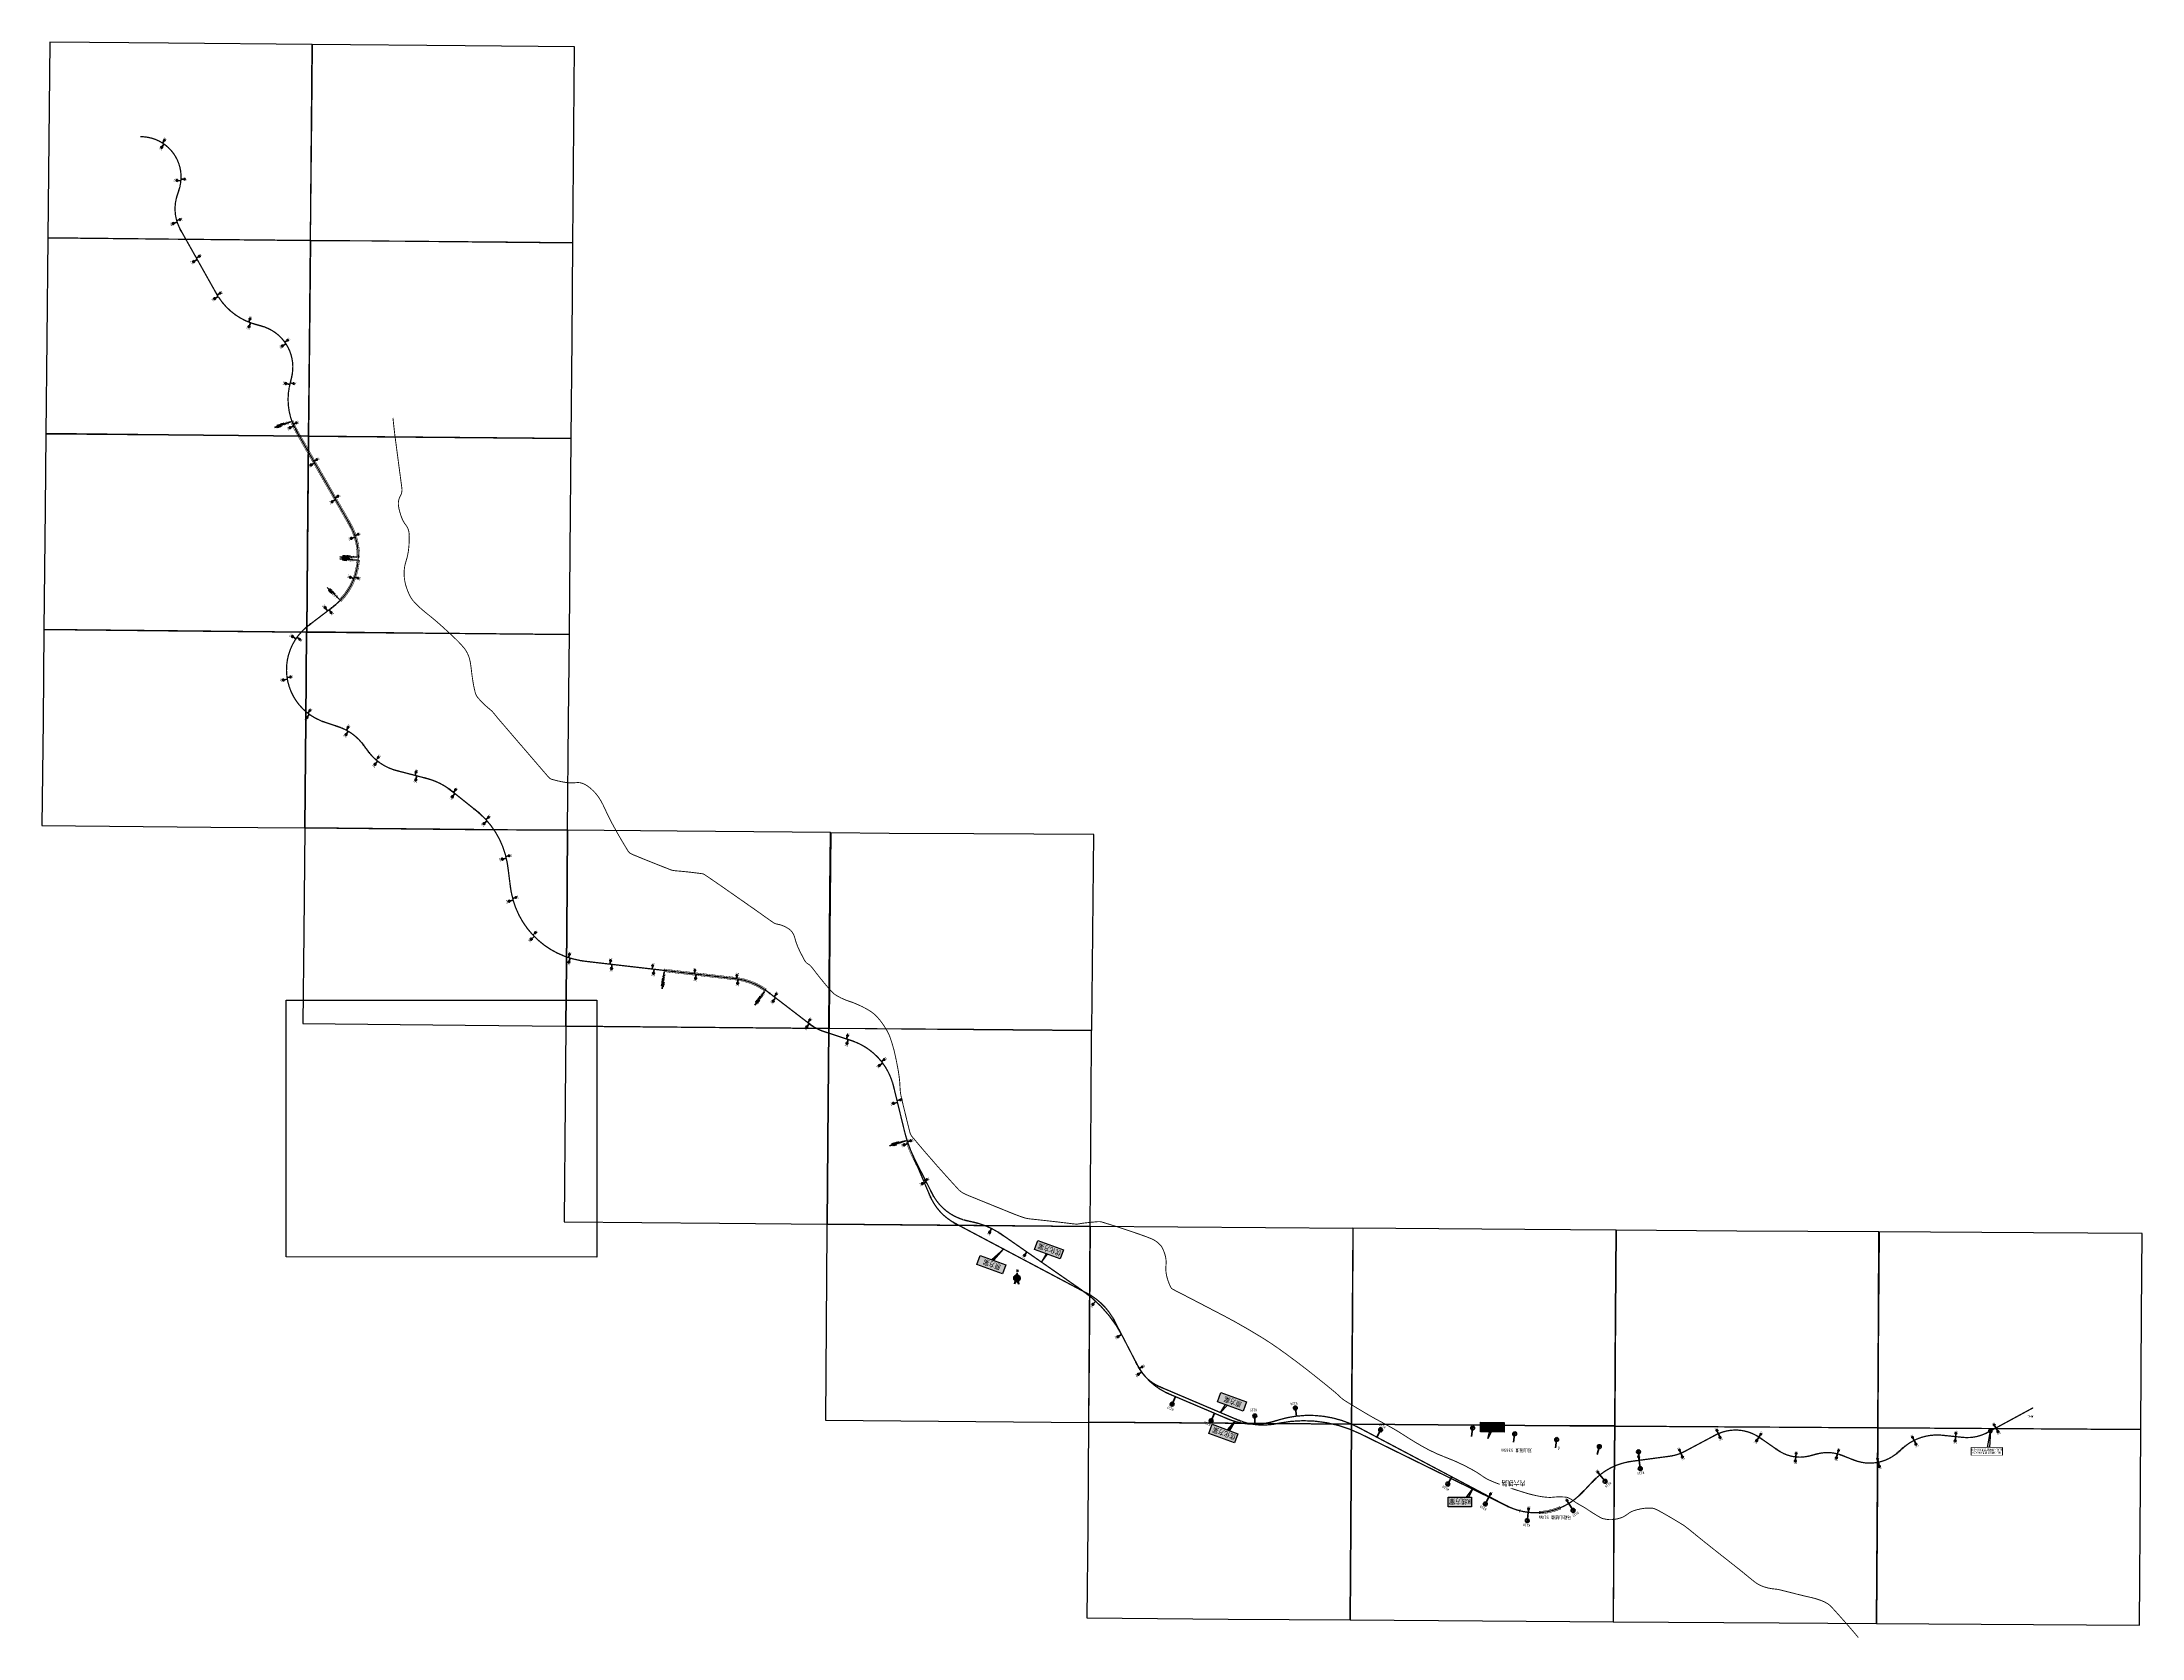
# Model space of a CAD drawing. Header units: millimetres. Extents: x 35376015 to 35425557, y 2978369 to 3016004.
import ezdxf
from ezdxf.enums import TextEntityAlignment as Align

# ---------------------------------------------------------------- set-up
doc = ezdxf.new("R2010")
doc.units = ezdxf.units.MM
doc.header["$XCLIPFRAME"] = 0
doc.linetypes.add('ACAD_ISO03W100', pattern=[30, 12, -18])
doc.linetypes.add('SuiDao_XUXIAN', pattern=[1.3, 1, -0.3])
for name, color, linetype, lineweight in [('station', 1, 'Continuous', 60), ('zhix', 5, 'Continuous', 30), ('标题栏', 1, 'Continuous', 60), ('隧道', 40, 'Continuous', 60)]:
    doc.layers.add(name, color=color, linetype=linetype, lineweight=lineweight)
doc.layers.add('互通标注', color=5, linetype='Continuous')
doc.styles.add('GTF_XW', font='SIMHEI.TTF', dxfattribs={"width": 0.85})
doc.styles.add('ST', font='SIMHEI.TTF')
doc.styles.get("Standard").update_dxf_attribs({"font": 'txt', "bigfont": 'gbcbig.shx'})
doc.styles.add('隧道', font='txt', dxfattribs={"width": 0.75, "bigfont": 'hztxt'})
picture_1 = doc.add_image_def('image1.tif', size_in_pixel=(17400, 14230))
picture_2 = doc.add_image_def('image2.tif', size_in_pixel=(17398, 14207))
picture_3 = doc.add_image_def('image3.tif', size_in_pixel=(17312, 14269))
picture_4 = doc.add_image_def('image4.tif', size_in_pixel=(17565, 14395))
picture_5 = doc.add_image_def('image5.tif', size_in_pixel=(17319, 14071))
picture_6 = doc.add_image_def('image6.tif', size_in_pixel=(17417, 14321))
picture_7 = doc.add_image_def('image7.tif', size_in_pixel=(17253, 14076))
picture_8 = doc.add_image_def('image8.tif', size_in_pixel=(17420, 14303))
picture_9 = doc.add_image_def('image9.tif', size_in_pixel=(17328, 14208))
picture_10 = doc.add_image_def('image10.tif', size_in_pixel=(17376, 14210))
picture_11 = doc.add_image_def('image11.tif', size_in_pixel=(5984, 4927))
picture_12 = doc.add_image_def('image12.tif', size_in_pixel=(13870, 11462))
picture_13 = doc.add_image_def('image13.tif', size_in_pixel=(17588, 14315))
picture_14 = doc.add_image_def('image14.tif', size_in_pixel=(17363, 14226))
picture_15 = doc.add_image_def('image15.tif', size_in_pixel=(23931, 18862))
picture_16 = doc.add_image_def('image16.tif', size_in_pixel=(23918, 18812))
picture_17 = doc.add_image_def('image17.tif', size_in_pixel=(24032, 19114))
picture_18 = doc.add_image_def('image18.tif', size_in_pixel=(23815, 18833))
picture_19 = doc.add_image_def('image19.tif', size_in_pixel=(23856, 18958))
picture_20 = doc.add_image_def('image20.tif', size_in_pixel=(23972, 19046))
picture_21 = doc.add_image_def('image21.tif', size_in_pixel=(23730, 18922))
picture_22 = doc.add_image_def('image22.tif', size_in_pixel=(23834, 18924))
picture_23 = doc.add_image_def('image23.tif', size_in_pixel=(23438, 19012))

# ---------------------------------------------------------------- blocks, each defined once
blk = doc.blocks.new('*U5')
at = {"linetype": 'Continuous'}
for points in [[(0, 24.5), (0, -11.5), (6.7, -10.5)], [(0.6, -12.5), (6.7, -10.5), (0, -11.5)], [(6.7, -10.5), (0.6, -12.5), (3.8, -11.9)]]:
    blk.add_solid(points, dxfattribs=at)
blk = doc.blocks.new('*U6')
at = {"linetype": 'Continuous'}
for points in [[(7.4, -20.9), (4.7, -14.2), (2.1, -14.9)], [(7.4, -20.9), (2.1, -14.9), (10, -27.5)], [(7.4, -20.9), (7.2, -13.1), (4.7, -14.2)], [(7.4, -20.9), (10, -27.5), (7.2, -13.1)]]:
    blk.add_solid(points, dxfattribs=at)
blk = doc.blocks.new('TK.ZBZ')
at = {"color": 1}
for p, q in [((0, 24.5), (-10, -27.5)), ((0, 24.5), (10, -27.5)), ((0, -11.5), (0, 24.5)), ((-10, -27.5), (0, -11.5)), ((10, -27.5), (0, -11.5))]:
    blk.add_line(p, q, dxfattribs=at)
for radius, start, end in [(15, 97.08036, 241.14858), (12.5, 100.83878, 237.39017), (15, 261.96927, 82.91964), (12.5, 267.17751, 79.16122)]:
    blk.add_arc((0, 0), radius, start, end, dxfattribs=at)
at = {"color": 1, "linetype": 'Continuous'}
for name in ['*U5', '*U6']:
    blk.add_blockref(name, (0, 0), dxfattribs=at)
at = {"color": 1}
blk.add_attdef('0001', (-3.3, 30.2), '', height=10, dxfattribs=at)
blk = doc.blocks.new('公里标')
at = {"layer": 'station'}
h = blk.add_hatch(color=256, dxfattribs=at)
edge = h.paths.add_edge_path()
edge.add_arc((0, 13), 3, 90, 270)
edge.add_line((0, 10), (0, 16))
blk.add_line((0, 16), (0, 0), dxfattribs=at)
blk.add_lwpolyline([(0, 16, 1), (0, 10)], format="xyb", close=True, dxfattribs=at)
blk.add_lwpolyline([(0, 16, -1), (0, 10, -15.340907)], format="xyb", dxfattribs=at)

msp = doc.modelspace()

# ---------------------------------------------------------------- hatches: boundary and pattern name
for points in [[(35398677, 2986956), (35398069, 2987177), (35398148, 2987392), (35398755, 2987171)], [(35398467, 2987276), (35398700, 2987541), (35398425, 2987291)], [(35400036, 2987309), (35399428, 2987530), (35399507, 2987745), (35400114, 2987524)], [(35399598, 2987230), (35399737, 2987418), (35399702, 2987430)], [(35404356, 2983720), (35403749, 2983941), (35403827, 2984156), (35404435, 2983935)], [(35404152, 2983477), (35404028, 2983260), (35403986, 2983276)], [(35410510, 2983225), (35409951, 2983227), (35409951, 2983456), (35410510, 2983454)], [(35404151, 2982972), (35403544, 2983193), (35403622, 2983408), (35404230, 2983187)]]:
    msp.add_hatch(color=3).paths.add_polyline_path(points)
h = msp.add_hatch(color=3)
h.paths.add_polyline_path([(35409741, 2981461), (35409187, 2981461), (35409187, 2981690), (35409741, 2981690)])
h.paths.add_polyline_path([(35409778, 2981903), (35409666, 2981690), (35409621, 2981690)])
h.paths.add_polyline_path([(35410205, 2983225), (35410127, 2983072), (35410160, 2983225)])
at = {"layer": 'station'}
h = msp.add_hatch(color=5, dxfattribs=at)
edge = h.paths.add_edge_path()
edge.add_ellipse((35409765, 2983318), major_axis=(-44.2, 8.4), ratio=1, start_angle=-86.9183, end_angle=93.0817)
edge.add_line((35409759, 2983273), (35409771, 2983362))
h = msp.add_hatch(color=5, dxfattribs=at)
edge = h.paths.add_edge_path()
edge.add_ellipse((35410756, 2983183), major_axis=(-44.2, 8.4), ratio=1, start_angle=-86.9183, end_angle=93.0817)
edge.add_line((35410750, 2983139), (35410762, 2983228))
h = msp.add_hatch(color=5, dxfattribs=at)
edge = h.paths.add_edge_path()
edge.add_ellipse((35411747, 2983049), major_axis=(-44.2, 8.4), ratio=1, start_angle=-86.9183, end_angle=93.0817)
edge.add_line((35411741, 2983005), (35411753, 2983094))
h = msp.add_hatch(color=5, dxfattribs=at)
edge = h.paths.add_edge_path()
edge.add_ellipse((35412755, 2982883), major_axis=(-45, 1.9), ratio=1, start_angle=257.9974, end_angle=437.9974)
edge.add_line((35412744, 2982840), (35412767, 2982927))
h = msp.add_hatch(color=5, dxfattribs=at)
edge = h.paths.add_edge_path()
edge.add_ellipse((35413680, 2982760), major_axis=(44.9, 3.2), ratio=1, start_angle=89.4929, end_angle=269.4929)
edge.add_line((35413683, 2982715), (35413677, 2982804))
at = {"layer": '互通标注', "lineweight": 0}
h = msp.add_hatch(color=1, dxfattribs=at)
h.set_gradient(color1=(255, 0, 0), color2=(252, 241, 156), tint=1, name='SPHERICAL')
edge = h.paths.add_edge_path()
edge.add_arc((35421980, 2983251), 57.6, 270, 630)

# ---------------------------------------------------------------- linework, layer by layer
at = {"color": 7, "linetype": 'ACAD_ISO03W100', "lineweight": 30, "ltscale": 2, "const_width": 20, "flags": 128}
msp.add_lwpolyline([(35418866, 2978379, 0.00408), (35418597, 2978693, 0.004791), (35418363, 2978957, 0.000354), (35418239, 2979093, 0.003996), (35418228, 2979105, 0.067922), (35418131, 2979183, 0.051225), (35417981, 2979255, 0.009162), (35417860, 2979295, 0.017071), (35417794, 2979313, 0.003191), (35417664, 2979344, -0.002779), (35417516, 2979378, -0.00539), (35417280, 2979438, 0.004922), (35417021, 2979503, 0.037663), (35416898, 2979523, -0.03128), (35416749, 2979545, -0.053256), (35416562, 2979606, -0.060444), (35416413, 2979696, -0.007588), (35416234, 2979841, 0.006847), (35416037, 2980002, 0.000269), (35415710, 2980259, -0.000284), (35415400, 2980504, -0.004911), (35414939, 2980875, 0.012423), (35414754, 2981019, 0.022839), (35414740, 2981029, 0.001543), (35414526, 2981158, 0.010641), (35414148, 2981374, 0.041104), (35414045, 2981420, 0.069015), (35413989, 2981431, 0.030578), (35413863, 2981431, 0.031152), (35413746, 2981416, 0.023526), (35413594, 2981379, 0.09893), (35413418, 2981287, -0.098334), (35413240, 2981195, -0.040735), (35413083, 2981162, -0.057251), (35412970, 2981162, -0.032707), (35412845, 2981183, -0.068284), (35412788, 2981205, -0.006478), (35412708, 2981251, -0.00631), (35412628, 2981301, -0.00711), (35412453, 2981414, 0.016112), (35412375, 2981462, 0.006031), (35412356, 2981473, -0.001887), (35412293, 2981508, -0.031059), (35412116, 2981622, 0.058562), (35412018, 2981677, 0.074558), (35411973, 2981689, 0.023372), (35411825, 2981697, 0.031359), (35411659, 2981688, -0.046373), (35411546, 2981685, -0.013686), (35411442, 2981695, -0.015348), (35411350, 2981709, -0.009765), (35411223, 2981735, -0.009876), (35411099, 2981766, -0.010304), (35410983, 2981800, -0.003732), (35410666, 2981902, -0.011102), (35410326, 2982022, -0.019593), (35410138, 2982102, -0.046253), (35410000, 2982183, 0.027806), (35409778, 2982326, 0.038888), (35409137, 2982625, -0.041892), (35408544, 2982907, -0.012072), (35408137, 2983157, 0.016325), (35407835, 2983339, 0.005319), (35407527, 2983507, -0.009278), (35407352, 2983605, -0.002427), (35407251, 2983663, -0.001072), (35407025, 2983798, -0.005689), (35406756, 2983964, -0.023674), (35406694, 2984007, -0.028773), (35406654, 2984041, 0.013707), (35406574, 2984115, 0.00911), (35406365, 2984291, 0.004021), (35405879, 2984679, 0.011893), (35405196, 2985188, 0.018313), (35404733, 2985492, 0.007204), (35404264, 2985767, 0.008684), (35403867, 2985982, 0.000159), (35403714, 2986062, 0.000046), (35403186, 2986337, 0.00152), (35402876, 2986497, -0.002619), (35402696, 2986590, -0.160091), (35402640, 2986648, -0.04925), (35402552, 2986888, -0.091163), (35402532, 2987160, 0.101587), (35402509, 2987404, 0.031939), (35402455, 2987547, 0.061238), (35402414, 2987615, 0.066056), (35402316, 2987710, 0.060611), (35402186, 2987784, 0.013787), (35402001, 2987855, 0.005566), (35401535, 2988015, 0.005933), (35401025, 2988177, 0.060875), (35400973, 2988186, 0.033224), (35400911, 2988185, 0.007665), (35400643, 2988159, 0.016593), (35400459, 2988132, -0.061093), (35400409, 2988129, -0.014976), (35400291, 2988141, 0.003437), (35399777, 2988202, 0.001665), (35399411, 2988242, -0.004914), (35399288, 2988256, -0.047131), (35399187, 2988279, -0.017709), (35398931, 2988372, -0.000111), (35398780, 2988433, -0.000064), (35398520, 2988539, -0.000203), (35398073, 2988720, -0.000406), (35397850, 2988811, -0.034138), (35397734, 2988868, -0.048797), (35397661, 2988920, -0.026938), (35397646, 2988934, -0.001673), (35397424, 2989178, -0.010211), (35396546, 2990185, -0.111617), (35396489, 2990295, -0.00203), (35396470, 2990372, -0.000724), (35396417, 2990586, -0.000368), (35396317, 2990995, -0.001366), (35396291, 2991105, -0.050222), (35396257, 2991356, 0.034229), (35396219, 2991724, 0.006561), (35396183, 2991919, 0.00586), (35396137, 2992136, 0.016024), (35396088, 2992329, 0.014863), (35396021, 2992534, 0.042162), (35395954, 2992681, 0.029286), (35395829, 2992877, 0.036503), (35395689, 2993042, 0.052275), (35395573, 2993138, 0.024574), (35395434, 2993221, 0.019092), (35395246, 2993312, 0.024727), (35395061, 2993383, -0.028974), (35394903, 2993444, -0.030124), (35394740, 2993531, -0.059007), (35394666, 2993590, -0.019376), (35394595, 2993666, -0.00622), (35394386, 2993916, -0.009421), (35394244, 2994098, 0.015545), (35394156, 2994207, 0.089106), (35394087, 2994264, -0.100465), (35394027, 2994315, -0.041655), (35394007, 2994346, -0.006432), (35393896, 2994558, -0.054681), (35393774, 2994882, 0.109516), (35393695, 2995037, 0.074144), (35393642, 2995085, 0.038132), (35393521, 2995153, 0.066069), (35393359, 2995203, -0.108378), (35393262, 2995243, -0.00503), (35393059, 2995385, 0.003045), (35392725, 2995622, 0.000083), (35392472, 2995799, 0.000059), (35392116, 2996048, 0.004384), (35391640, 2996374, 0.078102), (35391611, 2996388, 0.037746), (35391594, 2996391, 0.002429), (35391335, 2996424, 0.010506), (35390977, 2996459, -0.036858), (35390876, 2996475, -0.036605), (35390857, 2996481, -0.001586), (35390428, 2996649, -0.004242), (35389970, 2996835, -0.026615), (35389900, 2996870, -0.128736), (35389845, 2996921, -0.014134), (35389505, 2997503, -0.01943), (35389279, 2997956, 0.038686), (35389157, 2998180, 0.040491), (35389063, 2998301, 0.036033), (35388937, 2998421, 0.040561), (35388843, 2998486, 0.049283), (35388757, 2998525, 0.11391), (35388619, 2998539, -0.068335), (35388388, 2998541, -0.035603), (35388044, 2998618, -0.141206), (35387967, 2998667, -0.001923), (35387871, 2998777, -0.000521), (35387518, 2999187, -0.000038), (35386834, 2999982, -0.000524), (35386784, 3000040, -0.010134), (35386730, 3000107, 0.008509), (35386665, 3000186, 0.047512), (35386586, 3000264, -0.02445), (35386424, 3000407, -0.019729), (35386303, 3000536, -0.053437), (35386266, 3000590, -0.06379), (35386233, 3000675, -0.023074), (35386182, 3000923, -0.000356), (35386171, 3000993, -0.000949), (35386167, 3001020, -0.008757), (35386151, 3001144, 0.006075), (35386128, 3001324, 0.038373), (35386094, 3001480, 0.046036), (35386044, 3001603, 0.055767), (35385966, 3001721, 0.027631), (35385771, 3001929, 0.00608), (35385451, 3002226, 0.010585), (35385262, 3002391, 0.005944), (35385135, 3002494, -0.00606), (35385011, 3002596, -0.016777), (35384908, 3002687, -0.01359), (35384789, 3002808, -0.066178), (35384707, 3002922, -0.040011), (35384615, 3003134, -0.040444), (35384572, 3003303, -0.040658), (35384557, 3003476, -0.080631), (35384601, 3003754, 0.06217), (35384671, 3004111, 0.020666), (35384678, 3004375, 0.053226), (35384665, 3004477, 0.111514), (35384601, 3004609, -0.078745), (35384500, 3004790, -0.027664), (35384444, 3004969, -0.040755), (35384423, 3005094, -0.151895), (35384468, 3005295, 0.164071), (35384505, 3005483, 0.000046), (35384472, 3005734, 0.000043), (35384436, 3006003, 0.000006), (35384400, 3006277, -0.000003), (35384344, 3006700, -0.004654), (35384329, 3006824, -0.001802), (35384294, 3007142)], format="xyb", dxfattribs=at)
at = {"color": 7, "lineweight": 30, "const_width": 1}
for points in [[(35418859, 2978373, 0.00408), (35418589, 2978687, 0.004791), (35418355, 2978950, 0.000354), (35418232, 2979086, 0.003996), (35418221, 2979098, 0.067922), (35418126, 2979175, 0.051225), (35417978, 2979245, 0.009162), (35417857, 2979286, 0.017071), (35417792, 2979304, 0.003191), (35417662, 2979334, -0.002779), (35417513, 2979369, -0.00539), (35417277, 2979428, 0.004922), (35417019, 2979493, 0.037663), (35416897, 2979513, -0.03128), (35416747, 2979535, -0.053256), (35416558, 2979597, -0.060444), (35416407, 2979689, -0.007588), (35416228, 2979833, 0.006847), (35416030, 2979994, 0.000269), (35415704, 2980251, -0.000284), (35415394, 2980496, -0.004911), (35414932, 2980867, 0.012423), (35414748, 2981011, 0.022839), (35414735, 2981020, 0.001543), (35414521, 2981150, 0.010641), (35414143, 2981366, 0.041104), (35414041, 2981411, 0.069015), (35413989, 2981421, 0.030578), (35413864, 2981421, 0.031152), (35413748, 2981406, 0.023526), (35413597, 2981370, 0.09893), (35413424, 2981280, -0.098334), (35413243, 2981185, -0.040735), (35413085, 2981152, -0.057251), (35412968, 2981152, -0.032707), (35412842, 2981173, -0.068284), (35412783, 2981197, -0.006478), (35412703, 2981243, -0.00631), (35412622, 2981292, -0.00711), (35412447, 2981406, 0.016112), (35412370, 2981454, 0.006031), (35412351, 2981465, -0.001887), (35412289, 2981499, -0.031059), (35412110, 2981614, 0.058562), (35412014, 2981668, 0.074558), (35411972, 2981679, 0.023372), (35411825, 2981687, 0.031359), (35411660, 2981678, -0.046373), (35411545, 2981675, -0.013686), (35411441, 2981685, -0.015348), (35411348, 2981699, -0.009765), (35411221, 2981725, -0.009876), (35411096, 2981756, -0.010304), (35410980, 2981790, -0.003732), (35410663, 2981892, -0.011102), (35410322, 2982013, -0.019593), (35410133, 2982093, -0.046253), (35409995, 2982175, 0.027806), (35409773, 2982317, 0.038888), (35409133, 2982616, -0.041892), (35408539, 2982898, -0.012072), (35408132, 2983148, 0.016325), (35407830, 2983330, 0.005319), (35407523, 2983498, -0.009278), (35407347, 2983596, -0.002427), (35407246, 2983655, -0.001072), (35407019, 2983790, -0.005689), (35406751, 2983955, -0.023674), (35406688, 2983999, -0.028773), (35406647, 2984034, 0.013707), (35406568, 2984108, 0.00911), (35406358, 2984284, 0.004021), (35405873, 2984671, 0.011893), (35405190, 2985180, 0.018313), (35404728, 2985483, 0.007204), (35404259, 2985758, 0.008684), (35403862, 2985974, 0.000159), (35403710, 2986053, 0.000046), (35403182, 2986328, 0.00152), (35402872, 2986488, -0.002619), (35402692, 2986581, -0.160091), (35402631, 2986644, -0.04925), (35402542, 2986885, -0.091163), (35402522, 2987161, 0.101587), (35402499, 2987401, 0.031939), (35402446, 2987543, 0.061238), (35402406, 2987608, 0.066056), (35402310, 2987702, 0.060611), (35402182, 2987775, 0.013787), (35401997, 2987846, 0.005566), (35401532, 2988005, 0.005933), (35401022, 2988167, 0.060875), (35400973, 2988176, 0.033224), (35400912, 2988175, 0.007665), (35400644, 2988149, 0.016593), (35400461, 2988122, -0.061093), (35400408, 2988119, -0.014976), (35400289, 2988131, 0.003437), (35399776, 2988192, 0.001665), (35399410, 2988232, -0.004914), (35399286, 2988247, -0.047131), (35399184, 2988269, -0.017709), (35398927, 2988363, -0.000111), (35398776, 2988424, -0.000064), (35398516, 2988529, -0.000203), (35398070, 2988711, -0.000406), (35397846, 2988802, -0.034138), (35397729, 2988859, -0.048797), (35397654, 2988913, -0.026938), (35397639, 2988928, -0.001673), (35397416, 2989171, -0.010211), (35396538, 2990179, -0.111617), (35396480, 2990293, -0.00203), (35396460, 2990369, -0.000724), (35396407, 2990583, -0.000368), (35396307, 2990992, -0.001366), (35396281, 2991103, -0.050222), (35396247, 2991355, 0.034229), (35396209, 2991722, 0.006561), (35396173, 2991917, 0.00586), (35396128, 2992134, 0.016024), (35396078, 2992326, 0.014863), (35396012, 2992531, 0.042162), (35395946, 2992676, 0.029286), (35395821, 2992871, 0.036503), (35395682, 2993035, 0.052275), (35395567, 2993130, 0.024574), (35395429, 2993213, 0.019092), (35395242, 2993303, 0.024727), (35395058, 2993373, -0.028974), (35394899, 2993435, -0.030124), (35394735, 2993523, -0.059007), (35394658, 2993583, -0.019376), (35394587, 2993660, -0.00622), (35394378, 2993910, -0.009421), (35394236, 2994092, 0.015545), (35394149, 2994201, 0.089106), (35394083, 2994255, -0.100465), (35394019, 2994309, -0.041655), (35393998, 2994341, -0.006432), (35393887, 2994553, -0.054681), (35393764, 2994879, 0.109516), (35393687, 2995031, 0.074144), (35393636, 2995077, 0.038132), (35393517, 2995144, 0.066069), (35393357, 2995193, -0.108378), (35393257, 2995234, -0.00503), (35393054, 2995377, 0.003045), (35392719, 2995614, 0.000083), (35392466, 2995791, 0.000059), (35392110, 2996040, 0.004384), (35391635, 2996366, 0.078102), (35391608, 2996378, 0.037746), (35391593, 2996381, 0.002429), (35391334, 2996414, 0.010506), (35390976, 2996449, -0.036858), (35390873, 2996465, -0.036605), (35390853, 2996471, -0.000742), (35390424, 2996640, -0.004242), (35389967, 2996826, -0.026615), (35389895, 2996861, -0.128736), (35389836, 2996916, -0.014134), (35389496, 2997498, -0.01943), (35389270, 2997952, 0.038686), (35389149, 2998174, 0.040491), (35389055, 2998295, 0.036033), (35388931, 2998413, 0.040561), (35388838, 2998477, 0.049283), (35388754, 2998515, 0.11391), (35388620, 2998529, -0.068335), (35388387, 2998531, -0.035603), (35388041, 2998608, -0.141206), (35387960, 2998660, -0.001923), (35387864, 2998771, -0.000521), (35387510, 2999181, -0.000038), (35386827, 2999976, -0.000524), (35386777, 3000034, -0.010134), (35386722, 3000100, 0.008509), (35386657, 3000180, 0.047512), (35386579, 3000256, -0.02445), (35386417, 3000400, -0.019729), (35386296, 3000530, -0.053437), (35386257, 3000585, -0.06379), (35386223, 3000673, -0.023074), (35386172, 3000921, -0.000356), (35386162, 3000992, -0.000949), (35386158, 3001018, -0.008757), (35386141, 3001143, 0.006075), (35386118, 3001323, 0.038373), (35386085, 3001477, 0.046036), (35386036, 3001598, 0.055767), (35385958, 3001715, 0.027631), (35385764, 3001922, 0.00608), (35385444, 3002219, 0.010585), (35385256, 3002383, 0.005944), (35385129, 3002487, -0.00606), (35385004, 3002588, -0.016777), (35384901, 3002680, -0.01359), (35384782, 3002801, -0.066178), (35384699, 3002917, -0.040011), (35384606, 3003131, -0.040444), (35384563, 3003301, -0.040658), (35384547, 3003476, -0.080631), (35384592, 3003757, 0.06217), (35384661, 3004112, 0.020666), (35384668, 3004375, 0.053226), (35384656, 3004475, 0.111514), (35384594, 3004603, -0.078745), (35384490, 3004786, -0.027664), (35384434, 3004966, -0.040755), (35384413, 3005093, -0.151895), (35384459, 3005300, 0.164071), (35384495, 3005482, 0.000046), (35384462, 3005733, 0.000043), (35384426, 3006001, 0.000006), (35384390, 3006276, -0.000003), (35384334, 3006699, -0.004654), (35384319, 3006823, -0.001802), (35384284, 3007141, -0.001802)], [(35418874, 2978385, 0.00408), (35418604, 2978700, 0.004791), (35418370, 2978963, 0.000354), (35418247, 2979099, 0.003996), (35418235, 2979111, 0.067922), (35418136, 2979192, 0.051225), (35417985, 2979264, 0.009162), (35417863, 2979305, 0.017071), (35417796, 2979323, 0.003191), (35417667, 2979353, -0.002779), (35417518, 2979388, -0.00539), (35417282, 2979447, 0.004922), (35417023, 2979512, 0.037663), (35416899, 2979533, -0.03128), (35416751, 2979555, -0.053256), (35416566, 2979615, -0.060444), (35416419, 2979704, -0.007588), (35416241, 2979849, 0.006847), (35416043, 2980009, 0.000269), (35415716, 2980267, -0.000284), (35415406, 2980511, -0.004911), (35414945, 2980883, 0.012423), (35414760, 2981027, 0.022839), (35414745, 2981037, 0.001543), (35414531, 2981167, 0.010641), (35414153, 2981383, 0.041104), (35414048, 2981430, 0.069015), (35413990, 2981441, 0.030578), (35413863, 2981441, 0.031152), (35413744, 2981426, 0.023526), (35413591, 2981389, 0.09893), (35413411, 2981295, -0.098334), (35413237, 2981204, -0.040735), (35413082, 2981172, -0.057251), (35412971, 2981171, -0.032707), (35412847, 2981193, -0.068284), (35412793, 2981214, -0.006478), (35412713, 2981260, -0.00631), (35412633, 2981309, -0.00711), (35412459, 2981422, 0.016112), (35412380, 2981471, 0.006031), (35412360, 2981482, -0.001887), (35412298, 2981517, -0.031059), (35412122, 2981630, 0.058562), (35412022, 2981686, 0.074558), (35411974, 2981699, 0.023372), (35411825, 2981707, 0.031359), (35411657, 2981698, -0.046373), (35411547, 2981695, -0.013686), (35411443, 2981705, -0.015348), (35411351, 2981719, -0.009765), (35411225, 2981745, -0.009876), (35411101, 2981776, -0.010304), (35410986, 2981809, -0.003732), (35410669, 2981911, -0.011102), (35410329, 2982031, -0.019593), (35410142, 2982111, -0.046253), (35410006, 2982191, 0.027806), (35409783, 2982335, 0.038888), (35409141, 2982635, -0.041892), (35408549, 2982916, -0.012072), (35408143, 2983165, 0.016325), (35407840, 2983348, 0.005319), (35407532, 2983516, -0.009278), (35407357, 2983613, -0.002427), (35407256, 2983672, -0.001072), (35407030, 2983807, -0.005689), (35406761, 2983972, -0.023674), (35406700, 2984015, -0.028773), (35406661, 2984048, 0.013707), (35406581, 2984123, 0.00911), (35406371, 2984299, 0.004021), (35405885, 2984686, 0.011893), (35405202, 2985196, 0.018313), (35404738, 2985501, 0.007204), (35404268, 2985776, 0.008684), (35403872, 2985991, 0.000159), (35403719, 2986071, 0.000046), (35403191, 2986346, 0.00152), (35402881, 2986506, -0.002619), (35402701, 2986599, -0.160091), (35402649, 2986652, -0.04925), (35402562, 2986890, -0.091163), (35402542, 2987159, 0.101587), (35402519, 2987407, 0.031939), (35402464, 2987551, 0.061238), (35402422, 2987621, 0.066056), (35402322, 2987718, 0.060611), (35402190, 2987793, 0.013787), (35402004, 2987865, 0.005566), (35401538, 2988024, 0.005933), (35401028, 2988186, 0.060875), (35400974, 2988196, 0.033224), (35400910, 2988195, 0.007665), (35400642, 2988169, 0.016593), (35400458, 2988142, -0.061093), (35400409, 2988139, -0.014976), (35400292, 2988151, 0.003437), (35399779, 2988212, 0.001665), (35399413, 2988252, -0.004914), (35399289, 2988266, -0.047131), (35399190, 2988288, -0.017709), (35398934, 2988382, -0.000111), (35398783, 2988443, -0.000064), (35398524, 2988548, -0.000203), (35398077, 2988729, -0.000406), (35397854, 2988820, -0.034138), (35397739, 2988876, -0.048797), (35397668, 2988928, -0.026938), (35397654, 2988941, -0.001673), (35397431, 2989185, -0.010211), (35396554, 2990192, -0.111617), (35396499, 2990298, -0.00203), (35396480, 2990374, -0.000724), (35396427, 2990588, -0.000368), (35396327, 2990997, -0.001366), (35396300, 2991107, -0.050222), (35396267, 2991356, 0.034229), (35396229, 2991726, 0.006561), (35396193, 2991921, 0.00586), (35396147, 2992138, 0.016024), (35396097, 2992332, 0.014863), (35396031, 2992537, 0.042162), (35395963, 2992686, 0.029286), (35395837, 2992883, 0.036503), (35395696, 2993049, 0.052275), (35395578, 2993147, 0.024574), (35395438, 2993230, 0.019092), (35395250, 2993321, 0.024727), (35395064, 2993392, -0.028974), (35394907, 2993453, -0.030124), (35394745, 2993540, -0.059007), (35394673, 2993597, -0.019376), (35394602, 2993673, -0.00622), (35394394, 2993923, -0.009421), (35394252, 2994104, 0.015545), (35394164, 2994214, 0.089106), (35394092, 2994272, -0.100465), (35394035, 2994321, -0.041655), (35394016, 2994351, -0.006432), (35393905, 2994562, -0.054681), (35393784, 2994884, 0.109516), (35393703, 2995043, 0.074144), (35393648, 2995093, 0.038132), (35393526, 2995162, 0.066069), (35393361, 2995213, -0.108378), (35393268, 2995251, -0.00503), (35393065, 2995393, 0.003045), (35392731, 2995631, 0.000083), (35392478, 2995807, 0.000059), (35392121, 2996056, 0.004384), (35391646, 2996382, 0.078102), (35391614, 2996397, 0.037746), (35391596, 2996401, 0.002429), (35391336, 2996434, 0.010506), (35390978, 2996469, -0.036858), (35390878, 2996485, -0.036605), (35390860, 2996490, -0.001586), (35390431, 2996659, -0.004242), (35389974, 2996845, -0.026615), (35389904, 2996878, -0.128736), (35389853, 2996927, -0.014134), (35389513, 2997508, -0.01943), (35389288, 2997960, 0.038686), (35389165, 2998185, 0.040491), (35389070, 2998308, 0.036033), (35388943, 2998428, 0.040561), (35388848, 2998494, 0.049283), (35388760, 2998534, 0.11391), (35388617, 2998549, -0.068335), (35388390, 2998551, -0.035603), (35388047, 2998627, -0.141206), (35387975, 2998673, -0.001923), (35387879, 2998784, -0.000521), (35387526, 2999194, -0.000038), (35386842, 2999989, -0.000524), (35386792, 3000047, -0.010134), (35386738, 3000113, 0.008509), (35386673, 3000192, 0.047512), (35386592, 3000272, -0.02445), (35386431, 3000415, -0.019729), (35386311, 3000543, -0.053437), (35386275, 3000595, -0.06379), (35386242, 3000678, -0.023074), (35386192, 3000924, -0.000356), (35386181, 3000995, -0.000949), (35386177, 3001021, -0.008757), (35386161, 3001145, 0.006075), (35386138, 3001325, 0.038373), (35386104, 3001483, 0.046036), (35386053, 3001608, 0.055767), (35385974, 3001727, 0.027631), (35385778, 3001936, 0.00608), (35385458, 3002234, 0.010585), (35385268, 3002399, 0.005944), (35385141, 3002502, -0.00606), (35385017, 3002603, -0.016777), (35384915, 3002694, -0.01359), (35384796, 3002814, -0.066178), (35384716, 3002926, -0.040011), (35384625, 3003137, -0.040444), (35384582, 3003305, -0.040658), (35384567, 3003476, -0.080631), (35384611, 3003751, 0.06217), (35384681, 3004110, 0.020666), (35384688, 3004375, 0.053226), (35384675, 3004479, 0.111514), (35384609, 3004616, -0.078745), (35384509, 3004793, -0.027664), (35384454, 3004971, -0.040755), (35384433, 3005095, -0.151895), (35384476, 3005290, 0.164071), (35384515, 3005485, 0.000046), (35384482, 3005735, 0.000043), (35384446, 3006004, 0.000006), (35384410, 3006278, -0.000003), (35384354, 3006702, -0.004654), (35384339, 3006825, -0.001802), (35384304, 3007144, -0.001802)]]:
    msp.add_lwpolyline(points, format="xyb", dxfattribs=at)
at = {"color": 5, "lineweight": 30}
for points in [[(35398677, 2986956), (35398069, 2987177), (35398148, 2987392), (35398755, 2987171)], [(35398467, 2987276), (35398700, 2987541), (35398425, 2987291)], [(35404356, 2983720), (35403749, 2983941), (35403827, 2984156), (35404435, 2983935)], [(35403984, 2983856), (35403820, 2983684), (35403937, 2983873)], [(35410510, 2983225), (35409951, 2983227), (35409951, 2983456), (35410510, 2983454)], [(35410205, 2983225), (35410127, 2983072), (35410160, 2983225)]]:
    msp.add_lwpolyline(points, close=True, dxfattribs=at)
at = {"color": 1, "lineweight": 30}
for points in [[(35400036, 2987309), (35399428, 2987530), (35399507, 2987745), (35400114, 2987524)], [(35399598, 2987230), (35399737, 2987418), (35399702, 2987430)], [(35404152, 2983477), (35404028, 2983260), (35403986, 2983276)], [(35404151, 2982972), (35403544, 2983193), (35403622, 2983408), (35404230, 2983187)], [(35421981, 2983251), (35421957, 2982859), (35421909, 2982859)], [(35422255, 2982677), (35421536, 2982677), (35421536, 2982859), (35422255, 2982859)], [(35409741, 2981461), (35409187, 2981461), (35409187, 2981690), (35409741, 2981690)], [(35409778, 2981903), (35409666, 2981690), (35409621, 2981690)]]:
    msp.add_lwpolyline(points, close=True, dxfattribs=at)
at = {"layer": 'station', "color": 5}
for p, q in [((35409771, 2983362), (35409739, 2983124)), ((35409759, 2983273), (35409771, 2983362)), ((35410762, 2983228), (35410729, 2982990)), ((35410750, 2983139), (35410762, 2983228)), ((35411753, 2983094), (35411720, 2982856)), ((35411741, 2983005), (35411753, 2983094)), ((35412767, 2982927), (35412707, 2982695)), ((35412744, 2982840), (35412767, 2982927)), ((35413677, 2982804), (35413692, 2982565)), ((35413683, 2982715), (35413677, 2982804))]:
    msp.add_line(p, q, dxfattribs=at)
for centre, major_axis, start_param, end_param in [((35409765, 2983318), (-44.2, 8.4), -1.517011, 1.624582), ((35409765, 2983318), (-44.2, 8.4), 1.624582, 4.766175), ((35410756, 2983183), (-44.2, 8.4), -1.517011, 1.624582), ((35410756, 2983183), (-44.2, 8.4), 1.624582, 4.766175), ((35411747, 2983049), (-44.2, 8.4), -1.517011, 1.624582), ((35411747, 2983049), (-44.2, 8.4), 1.624582, 4.766175), ((35412755, 2982883), (-45, 1.9), 4.502904, 7.644497), ((35412755, 2982883), (-31.8, 31.8), 2.103753, 5.245346), ((35413680, 2982760), (44.9, 3.2), 1.561946, 4.703539), ((35413680, 2982760), (-45, 1.1), 1.656962, 4.798555)]:
    msp.add_ellipse(centre, major_axis=major_axis, ratio=1, start_param=start_param, end_param=end_param, dxfattribs=at)
at = {"layer": '隧道', "color": 68, "linetype": 'Continuous'}
for p, q in [((35381878, 3007051), (35381502, 3006914)), ((35383439, 3003788), (35383039, 3003815)), ((35383441, 3003857), (35383041, 3003864)), ((35383026, 3002862), (35382740, 3003141)), ((35390694, 2994076), (35390648, 2993679)), ((35393063, 2993617), (35392831, 2993291)), ((35396388, 2990096), (35396007, 2989976))]:
    msp.add_line(p, q, dxfattribs=at)
at = {"layer": '隧道', "color": 68, "linetype": 'Continuous', "const_width": 10, "flags": 128}
for points in [[(35381911, 3007063), (35381878, 3007051), (35381880, 3007046), (35381913, 3007058)], [(35381911, 3007063), (35381944, 3007074), (35381946, 3007070), (35381913, 3007058)], [(35383473, 3003786), (35383439, 3003788), (35383438, 3003784), (35383473, 3003781)], [(35383476, 3003856), (35383441, 3003857), (35383441, 3003862), (35383476, 3003861)], [(35383473, 3003786), (35383508, 3003784), (35383508, 3003779), (35383473, 3003781)], [(35383476, 3003856), (35383511, 3003856), (35383511, 3003860), (35383476, 3003861)], [(35383052, 3002838), (35383026, 3002862), (35383030, 3002866), (35383055, 3002841)], [(35383052, 3002838), (35383077, 3002813), (35383080, 3002817), (35383055, 3002841)], [(35390698, 2994111), (35390694, 2994076), (35390699, 2994076), (35390703, 2994110)], [(35390698, 2994111), (35390702, 2994146), (35390707, 2994145), (35390703, 2994110)], [(35393083, 2993646), (35393063, 2993617), (35393059, 2993620), (35393079, 2993649)], [(35393083, 2993646), (35393103, 2993674), (35393099, 2993677), (35393079, 2993649)], [(35396421, 2990107), (35396388, 2990096), (35396389, 2990091), (35396423, 2990102)], [(35396421, 2990107), (35396455, 2990117), (35396456, 2990113), (35396423, 2990102)], [(35396781, 2989310), (35396749, 2989295), (35396747, 2989299), (35396778, 2989315)], [(35410880, 2981368), (35410871, 2981334), (35410867, 2981335), (35410875, 2981369)], [(35410880, 2981368), (35410889, 2981402), (35410884, 2981403), (35410875, 2981369)]]:
    msp.add_lwpolyline(points, dxfattribs=at)
at = {"layer": '隧道', "color": 68, "linetype": 'SuiDao_XUXIAN', "const_width": 10, "flags": 128}
for points in [[(35383446, 3003857), (35383446, 3003858), (35383446, 3003859), (35383446, 3003860), (35383446, 3003861), (35383446, 3003862), (35383446, 3003863), (35383446, 3003864), (35383446, 3003865), (35383446, 3003866), (35383447, 3003867), (35383447, 3003867), (35383447, 3003868), (35383447, 3003869), (35383447, 3003870), (35383447, 3003871), (35383447, 3003872), (35383447, 3003873), (35383447, 3003874), (35383447, 3003875), (35383447, 3003876), (35383447, 3003877), (35383447, 3003878), (35383447, 3003879), (35383447, 3003880), (35383447, 3003881), (35383447, 3003882), (35383447, 3003883), (35383447, 3003884), (35383447, 3003885), (35383447, 3003886), (35383447, 3003887), (35383447, 3003888), (35383447, 3003889), (35383447, 3003890), (35383447, 3003891), (35383447, 3003892), (35383447, 3003893), (35383447, 3003894), (35383447, 3003895), (35383447, 3003896), (35383447, 3003897), (35383447, 3003898), (35383447, 3003899), (35383447, 3003900), (35383447, 3003901), (35383446, 3003902), (35383446, 3003903), (35383446, 3003904), (35383446, 3003905), (35383446, 3003906), (35383446, 3003907), (35383446, 3003908), (35383446, 3003909), (35383446, 3003910), (35383446, 3003911), (35383446, 3003912), (35383446, 3003913), (35383446, 3003914), (35383446, 3003915), (35383446, 3003916), (35383446, 3003916), (35383446, 3003917), (35383446, 3003918), (35383446, 3003919), (35383446, 3003920), (35383446, 3003921), (35383446, 3003922), (35383446, 3003923), (35383446, 3003924), (35383446, 3003925), (35383446, 3003926), (35383446, 3003927), (35383446, 3003928), (35383446, 3003929), (35383446, 3003930), (35383446, 3003931), (35383446, 3003932), (35383446, 3003933), (35383446, 3003934), (35383446, 3003935), (35383446, 3003936), (35383446, 3003937), (35383446, 3003938), (35383446, 3003939), (35383446, 3003940), (35383446, 3003941), (35383445, 3003942), (35383445, 3003943), (35383445, 3003944), (35383445, 3003945), (35383445, 3003946), (35383445, 3003947), (35383445, 3003948), (35383445, 3003949), (35383445, 3003950), (35383445, 3003951), (35383445, 3003952), (35383445, 3003953), (35383445, 3003954), (35383445, 3003955), (35383445, 3003956), (35383445, 3003957), (35383445, 3003958), (35383445, 3003959), (35383445, 3003960), (35383445, 3003961), (35383445, 3003962), (35383445, 3003963), (35383444, 3003963), (35383444, 3003964), (35383444, 3003965), (35383444, 3003966), (35383444, 3003967), (35383444, 3003968), (35383444, 3003969), (35383444, 3003970), (35383444, 3003971), (35383444, 3003972), (35383444, 3003973), (35383444, 3003974), (35383444, 3003975), (35383444, 3003976), (35383444, 3003977), (35383444, 3003978), (35383444, 3003979), (35383443, 3003980), (35383443, 3003981), (35383443, 3003982), (35383443, 3003983), (35383443, 3003984), (35383443, 3003985), (35383443, 3003986), (35383443, 3003987), (35383443, 3003988), (35383443, 3003989), (35383443, 3003990), (35383443, 3003991), (35383443, 3003992), (35383443, 3003993), (35383443, 3003994), (35383442, 3003995), (35383442, 3003996), (35383442, 3003997), (35383442, 3003998), (35383442, 3003999), (35383442, 3004000), (35383442, 3004001), (35383442, 3004002), (35383442, 3004003), (35383442, 3004004), (35383442, 3004005), (35383442, 3004006), (35383442, 3004007), (35383441, 3004007), (35383441, 3004008), (35383441, 3004009), (35383441, 3004010), (35383441, 3004011), (35383441, 3004012), (35383441, 3004013), (35383441, 3004014), (35383441, 3004015), (35383441, 3004016), (35383441, 3004017), (35383440, 3004018), (35383440, 3004019), (35383440, 3004020), (35383440, 3004021), (35383440, 3004022), (35383440, 3004023), (35383440, 3004024), (35383440, 3004025), (35383440, 3004026), (35383440, 3004027), (35383440, 3004028), (35383439, 3004029), (35383439, 3004030), (35383439, 3004031), (35383439, 3004032), (35383439, 3004033), (35383439, 3004034), (35383439, 3004035), (35383439, 3004036), (35383439, 3004037), (35383439, 3004038), (35383438, 3004039), (35383438, 3004040), (35383438, 3004041), (35383438, 3004042), (35383438, 3004043), (35383438, 3004044), (35383438, 3004045), (35383438, 3004046), (35383438, 3004046), (35383438, 3004047), (35383437, 3004048), (35383437, 3004049), (35383437, 3004050), (35383437, 3004051), (35383437, 3004052), (35383437, 3004053), (35383437, 3004054), (35383437, 3004055), (35383437, 3004056), (35383436, 3004057), (35383436, 3004058), (35383436, 3004059), (35383436, 3004060), (35383436, 3004061), (35383436, 3004062), (35383436, 3004063), (35383436, 3004064), (35383435, 3004065), (35383435, 3004066), (35383435, 3004067), (35383435, 3004068), (35383435, 3004069), (35383435, 3004070), (35383435, 3004071), (35383435, 3004072), (35383434, 3004073), (35383434, 3004074), (35383434, 3004075), (35383434, 3004076), (35383434, 3004077), (35383434, 3004078), (35383434, 3004079), (35383434, 3004080), (35383433, 3004081), (35383433, 3004082), (35383433, 3004082), (35383433, 3004083), (35383433, 3004084), (35383433, 3004085), (35383433, 3004086), (35383433, 3004087), (35383432, 3004088), (35383432, 3004089), (35383432, 3004090), (35383432, 3004091), (35383432, 3004092), (35383432, 3004093), (35383432, 3004094), (35383431, 3004095), (35383431, 3004096), (35383431, 3004097), (35383431, 3004098), (35383431, 3004099), (35383431, 3004100), (35383431, 3004101), (35383430, 3004102), (35383430, 3004103), (35383430, 3004104), (35383430, 3004105), (35383430, 3004106), (35383430, 3004107), (35383430, 3004108), (35383429, 3004109), (35383429, 3004110), (35383429, 3004111), (35383429, 3004112), (35383429, 3004113), (35383429, 3004114), (35383428, 3004114), (35383428, 3004115), (35383428, 3004116), (35383428, 3004117), (35383428, 3004118), (35383428, 3004119), (35383428, 3004120), (35383427, 3004121), (35383427, 3004122), (35383427, 3004123), (35383427, 3004124), (35383427, 3004125), (35383427, 3004126), (35383426, 3004127), (35383426, 3004128), (35383426, 3004129), (35383426, 3004130), (35383426, 3004131), (35383426, 3004132), (35383425, 3004133), (35383425, 3004134), (35383425, 3004135), (35383425, 3004136), (35383425, 3004137), (35383425, 3004138), (35383424, 3004139), (35383424, 3004140), (35383424, 3004141), (35383424, 3004142), (35383424, 3004142), (35383424, 3004143), (35383423, 3004144), (35383423, 3004145), (35383423, 3004146), (35383423, 3004147), (35383423, 3004148), (35383423, 3004149), (35383422, 3004150), (35383422, 3004151), (35383422, 3004152), (35383422, 3004153), (35383422, 3004154), (35383421, 3004155), (35383421, 3004156), (35383421, 3004157), (35383421, 3004158), (35383421, 3004159), (35383421, 3004160), (35383420, 3004161), (35383420, 3004162), (35383420, 3004163), (35383420, 3004164), (35383420, 3004165), (35383419, 3004166), (35383419, 3004167), (35383419, 3004168), (35383419, 3004168), (35383419, 3004169), (35383418, 3004170), (35383418, 3004171), (35383418, 3004172), (35383418, 3004173), (35383418, 3004174), (35383417, 3004175), (35383417, 3004176), (35383417, 3004177), (35383417, 3004178), (35383417, 3004179), (35383417, 3004180), (35383416, 3004181), (35383416, 3004182), (35383416, 3004183), (35383416, 3004184), (35383416, 3004185), (35383415, 3004186), (35383415, 3004187), (35383415, 3004188), (35383415, 3004189), (35383415, 3004190), (35383414, 3004191), (35383414, 3004192), (35383414, 3004192), (35383414, 3004193), (35383413, 3004194), (35383413, 3004195), (35383413, 3004196), (35383413, 3004197), (35383413, 3004198), (35383412, 3004199), (35383412, 3004200), (35383412, 3004201), (35383412, 3004202), (35383412, 3004203), (35383411, 3004204), (35383411, 3004205), (35383411, 3004206), (35383411, 3004207), (35383411, 3004208), (35383410, 3004209), (35383410, 3004210), (35383410, 3004211), (35383410, 3004212), (35383409, 3004213), (35383409, 3004214), (35383409, 3004214), (35383409, 3004215), (35383409, 3004216), (35383408, 3004217), (35383408, 3004218), (35383408, 3004219), (35383408, 3004220), (35383407, 3004221), (35383407, 3004222), (35383407, 3004223), (35383407, 3004224), (35383407, 3004225), (35383406, 3004226), (35383406, 3004227), (35383406, 3004228), (35383406, 3004229), (35383405, 3004230), (35383405, 3004231), (35383405, 3004232), (35383405, 3004233), (35383404, 3004234), (35383404, 3004235), (35383404, 3004235), (35383404, 3004236), (35383404, 3004237), (35383403, 3004238), (35383403, 3004239), (35383403, 3004240), (35383403, 3004241), (35383402, 3004242), (35383402, 3004243), (35383402, 3004244), (35383402, 3004245), (35383401, 3004246), (35383401, 3004247), (35383401, 3004248), (35383401, 3004249), (35383400, 3004250), (35383400, 3004251), (35383400, 3004252), (35383400, 3004253), (35383399, 3004254), (35383399, 3004254), (35383399, 3004255), (35383399, 3004256), (35383398, 3004257), (35383398, 3004258), (35383398, 3004259), (35383398, 3004260), (35383397, 3004261), (35383397, 3004262), (35383397, 3004263), (35383397, 3004264), (35383396, 3004265), (35383396, 3004266), (35383396, 3004267), (35383396, 3004268), (35383395, 3004269), (35383395, 3004270), (35383395, 3004271), (35383395, 3004272), (35383394, 3004272), (35383394, 3004273), (35383394, 3004274), (35383394, 3004275), (35383393, 3004276), (35383393, 3004277), (35383393, 3004278), (35383393, 3004279), (35383392, 3004280), (35383392, 3004281), (35383392, 3004282), (35383391, 3004283), (35383391, 3004284), (35383391, 3004285), (35383391, 3004286), (35383390, 3004287), (35383390, 3004288), (35383390, 3004288), (35383390, 3004289), (35383389, 3004290), (35383389, 3004291), (35383389, 3004292), (35383389, 3004293), (35383388, 3004294), (35383388, 3004295), (35383388, 3004296), (35383387, 3004297), (35383387, 3004298), (35383387, 3004299), (35383387, 3004300), (35383386, 3004301), (35383386, 3004302), (35383386, 3004303), (35383385, 3004304), (35383385, 3004304), (35383385, 3004305), (35383385, 3004306), (35383384, 3004307), (35383384, 3004308), (35383384, 3004309), (35383384, 3004310), (35383383, 3004311), (35383383, 3004312), (35383383, 3004313), (35383382, 3004314), (35383382, 3004315), (35383382, 3004316), (35383382, 3004317), (35383381, 3004318), (35383381, 3004319), (35383381, 3004319), (35383380, 3004320), (35383380, 3004321), (35383380, 3004322), (35383379, 3004323), (35383379, 3004324), (35383379, 3004325), (35383379, 3004326), (35383378, 3004327), (35383378, 3004328), (35383378, 3004329), (35383377, 3004330), (35383377, 3004331), (35383377, 3004332), (35383377, 3004333), (35383376, 3004334), (35383376, 3004334), (35383376, 3004335), (35383375, 3004336), (35383375, 3004337), (35383375, 3004338), (35383374, 3004339), (35383374, 3004340), (35383374, 3004341), (35383373, 3004342), (35383373, 3004343), (35383373, 3004344), (35383373, 3004345), (35383372, 3004346), (35383372, 3004347), (35383372, 3004347), (35383371, 3004348), (35383371, 3004349), (35383371, 3004350), (35383370, 3004351), (35383370, 3004352), (35383370, 3004353), (35383369, 3004354), (35383369, 3004355), (35383369, 3004356), (35383369, 3004357), (35383368, 3004358), (35383368, 3004359), (35383368, 3004360), (35383367, 3004360), (35383367, 3004361), (35383367, 3004362), (35383366, 3004363), (35383366, 3004364), (35383366, 3004365), (35383365, 3004366), (35383365, 3004367), (35383365, 3004368), (35383364, 3004369), (35383364, 3004370), (35383364, 3004371), (35383363, 3004372), (35383363, 3004373), (35383363, 3004373), (35383362, 3004374), (35383362, 3004375), (35383362, 3004376), (35383361, 3004377), (35383361, 3004378), (35383361, 3004379), (35383360, 3004380), (35383360, 3004381), (35383360, 3004382), (35383359, 3004383), (35383359, 3004384), (35383359, 3004385), (35383358, 3004385), (35383358, 3004386), (35383358, 3004387), (35383357, 3004388), (35383357, 3004389), (35383357, 3004390), (35383356, 3004391), (35383356, 3004392), (35383356, 3004393), (35383355, 3004394), (35383355, 3004395), (35383355, 3004396), (35383354, 3004396), (35383354, 3004397), (35383354, 3004398), (35383353, 3004399), (35383353, 3004400), (35383353, 3004401), (35383352, 3004402), (35383352, 3004403), (35383352, 3004404), (35383351, 3004405), (35383351, 3004406), (35383351, 3004407), (35383350, 3004407), (35383350, 3004408), (35383350, 3004409), (35383349, 3004410), (35383349, 3004411), (35383349, 3004412), (35383348, 3004413), (35383348, 3004414), (35383347, 3004415), (35383347, 3004416), (35383347, 3004417), (35383346, 3004418), (35383346, 3004418), (35383346, 3004419), (35383345, 3004420), (35383345, 3004421), (35383345, 3004422), (35383344, 3004423), (35383344, 3004424), (35383344, 3004425), (35383343, 3004426), (35383343, 3004427), (35383342, 3004428), (35383342, 3004428), (35383342, 3004429), (35383341, 3004430), (35383341, 3004431), (35383341, 3004432), (35383340, 3004433), (35383340, 3004434), (35383340, 3004435), (35383339, 3004436), (35383339, 3004437), (35383338, 3004438), (35383338, 3004438), (35383338, 3004439), (35383337, 3004440), (35383337, 3004441), (35383337, 3004442), (35383336, 3004443), (35383336, 3004444), (35383335, 3004445), (35383335, 3004446), (35383335, 3004447), (35383334, 3004448), (35383334, 3004448), (35383334, 3004449), (35383333, 3004450), (35383333, 3004451), (35383332, 3004452), (35383332, 3004453), (35383332, 3004454), (35383331, 3004455), (35383331, 3004456), (35383331, 3004457), (35383330, 3004457), (35383330, 3004458), (35383329, 3004459), (35383329, 3004460), (35383329, 3004461), (35383328, 3004462), (35383328, 3004463), (35383327, 3004464), (35383327, 3004465), (35383327, 3004466), (35383326, 3004466), (35383326, 3004467), (35383326, 3004468), (35383325, 3004469), (35383325, 3004470), (35383324, 3004471), (35383324, 3004472), (35383324, 3004473), (35383323, 3004474), (35383323, 3004475), (35383322, 3004475), (35383322, 3004476), (35383322, 3004477), (35383321, 3004478), (35383321, 3004479), (35383320, 3004480), (35383320, 3004481), (35383320, 3004482), (35383319, 3004483), (35383319, 3004484), (35383318, 3004484), (35383318, 3004485), (35383318, 3004486), (35383317, 3004487), (35383317, 3004488), (35383316, 3004489), (35383316, 3004490), (35383316, 3004491), (35383315, 3004492), (35383315, 3004492), (35383314, 3004493), (35383314, 3004494), (35383314, 3004495), (35383313, 3004496), (35383313, 3004497), (35383312, 3004498), (35383312, 3004499), (35383312, 3004500), (35383311, 3004500), (35383311, 3004501), (35383310, 3004502), (35383310, 3004503), (35383309, 3004504), (35383309, 3004505), (35383309, 3004506), (35383308, 3004507), (35383308, 3004508), (35383307, 3004508), (35383307, 3004509), (35383307, 3004510), (35383306, 3004511), (35383306, 3004512), (35383305, 3004513), (35383305, 3004514), (35383304, 3004515), (35383304, 3004516), (35383304, 3004516), (35383303, 3004517), (35383303, 3004518), (35383302, 3004519), (35383302, 3004520), (35383301, 3004521), (35383301, 3004522), (35383301, 3004523), (35383300, 3004524), (35383300, 3004524), (35383299, 3004525), (35383299, 3004526), (35383299, 3004527), (35383298, 3004528), (35383298, 3004529), (35383297, 3004530), (35383297, 3004531), (35383296, 3004531), (35383296, 3004532), (35383295, 3004533), (35383295, 3004534), (35383295, 3004535), (35383294, 3004536), (35383294, 3004537), (35383293, 3004538), (35383293, 3004538), (35383292, 3004539), (35383292, 3004540), (35383292, 3004541), (35383291, 3004542), (35383291, 3004543), (35383290, 3004544), (35383290, 3004545), (35383289, 3004546), (35383289, 3004546), (35383288, 3004547), (35383288, 3004548), (35383288, 3004549), (35383287, 3004550), (35383287, 3004551), (35383286, 3004552), (35383286, 3004553), (35383285, 3004553), (35383285, 3004554), (35383284, 3004555), (35383284, 3004556), (35383284, 3004557), (35383283, 3004558), (35383283, 3004559), (35383282, 3004559), (35383282, 3004560), (35383281, 3004561), (35383281, 3004562), (35383280, 3004563), (35383280, 3004564), (35383280, 3004565), (35383279, 3004566), (35383279, 3004566), (35383278, 3004567), (35383278, 3004568), (35383277, 3004569), (35383277, 3004570), (35383276, 3004571), (35383276, 3004572), (35383275, 3004573), (35383275, 3004573), (35383275, 3004574), (35383274, 3004575), (35383274, 3004576), (35383273, 3004577), (35383273, 3004578), (35383272, 3004579), (35383272, 3004580), (35383271, 3004580), (35383271, 3004581), (35383270, 3004582), (35383270, 3004583), (35383269, 3004584), (35383269, 3004585), (35383268, 3004586), (35383268, 3004587), (35383268, 3004587), (35383267, 3004588), (35383267, 3004589), (35383266, 3004590), (35383266, 3004591), (35383265, 3004592), (35383265, 3004593), (35383264, 3004593), (35383264, 3004594), (35383263, 3004595), (35383263, 3004596), (35383262, 3004597), (35383262, 3004598), (35383261, 3004599), (35383261, 3004600), (35383261, 3004600), (35383260, 3004601), (35383260, 3004602), (35383259, 3004603), (35383259, 3004604), (35383258, 3004605), (35383258, 3004606), (35383257, 3004606), (35383257, 3004607), (35383256, 3004608), (35383256, 3004609), (35383255, 3004610), (35383255, 3004611), (35383254, 3004612), (35383254, 3004613), (35383253, 3004613), (35383253, 3004614), (35383252, 3004615), (35383252, 3004616), (35383251, 3004617), (35383251, 3004618), (35383251, 3004619), (35383250, 3004619), (35383250, 3004620), (35383249, 3004621), (35383249, 3004622), (35383248, 3004623), (35383248, 3004624), (35383247, 3004625), (35383247, 3004626), (35383246, 3004626), (35383246, 3004627), (35383245, 3004628), (35383245, 3004629), (35383244, 3004630), (35383244, 3004631), (35383243, 3004632), (35383243, 3004632), (35383242, 3004633), (35383242, 3004634), (35383241, 3004635), (35383241, 3004636), (35383240, 3004637), (35383240, 3004638), (35383239, 3004639), (35383239, 3004639), (35383238, 3004640), (35383238, 3004641), (35383237, 3004642), (35383237, 3004643), (35383236, 3004644), (35383236, 3004645), (35383235, 3004645), (35383235, 3004646), (35383234, 3004647), (35383234, 3004648), (35383234, 3004649), (35383233, 3004650), (35383233, 3004651), (35383232, 3004651), (35383232, 3004652), (35383231, 3004653), (35383231, 3004654), (35383230, 3004655), (35383230, 3004656), (35383229, 3004657), (35383229, 3004658), (35383228, 3004658), (35383228, 3004659), (35383227, 3004660), (35383227, 3004661), (35383226, 3004662), (35383226, 3004663), (35383225, 3004664), (35383225, 3004664), (35383224, 3004665), (35383224, 3004666), (35383223, 3004667), (35383223, 3004668), (35383222, 3004669), (35383222, 3004670), (35383221, 3004671), (35383221, 3004671), (35383220, 3004672), (35383220, 3004673), (35383219, 3004674), (35383219, 3004675), (35383218, 3004676), (35383218, 3004677), (35383217, 3004677), (35383217, 3004678), (35383216, 3004679), (35383216, 3004680), (35383215, 3004681), (35383215, 3004682), (35383214, 3004683), (35383214, 3004684), (35383213, 3004684), (35383213, 3004685), (35383212, 3004686), (35383212, 3004687), (35383211, 3004688), (35383211, 3004689), (35383210, 3004690), (35383210, 3004690), (35383209, 3004691), (35383209, 3004692), (35383208, 3004693), (35383208, 3004694), (35383207, 3004695), (35383207, 3004696), (35383206, 3004697), (35383206, 3004697), (35383205, 3004698), (35383205, 3004699), (35383204, 3004700), (35383204, 3004701), (35383203, 3004702), (35383203, 3004703), (35383202, 3004703), (35383202, 3004704), (35383201, 3004705), (35383201, 3004706), (35383200, 3004707), (35383200, 3004708), (35383199, 3004709), (35383199, 3004710), (35383198, 3004710), (35383198, 3004711), (35383197, 3004712), (35383197, 3004713), (35383196, 3004714), (35383196, 3004715), (35383195, 3004716), (35383195, 3004716), (35383194, 3004717), (35383194, 3004718), (35383193, 3004719), (35383193, 3004720), (35383192, 3004721), (35383192, 3004722), (35383191, 3004723), (35383191, 3004723), (35383190, 3004724), (35383190, 3004725), (35383189, 3004726), (35383189, 3004727), (35383188, 3004728), (35383188, 3004729), (35383187, 3004729), (35383187, 3004730), (35383186, 3004731), (35383186, 3004732), (35383185, 3004733), (35383185, 3004734), (35383184, 3004735), (35383184, 3004736), (35383183, 3004736), (35383183, 3004737), (35383182, 3004738), (35383182, 3004739), (35383181, 3004740), (35383181, 3004741), (35383180, 3004742), (35383180, 3004743), (35383179, 3004743), (35383179, 3004744), (35383178, 3004745), (35383178, 3004746), (35383177, 3004747), (35383177, 3004748), (35383176, 3004749), (35383176, 3004749), (35383175, 3004750), (35383175, 3004751), (35383174, 3004752), (35383174, 3004753), (35383173, 3004754), (35383173, 3004755), (35383172, 3004756), (35383172, 3004756), (35383172, 3004757), (35383171, 3004758), (35383171, 3004759), (35383170, 3004760), (35383170, 3004761), (35383169, 3004762), (35383169, 3004762), (35383168, 3004763), (35383168, 3004764), (35383167, 3004765), (35383167, 3004766), (35383166, 3004767), (35383166, 3004768), (35383165, 3004769), (35383165, 3004769), (35383164, 3004770), (35383164, 3004771), (35383163, 3004772), (35383163, 3004773), (35383162, 3004774), (35383162, 3004775), (35383161, 3004775), (35383161, 3004776), (35383160, 3004777), (35383160, 3004778), (35383159, 3004779), (35383159, 3004780), (35383158, 3004781), (35383158, 3004782), (35383157, 3004782), (35383157, 3004783), (35383156, 3004784), (35383156, 3004785), (35383155, 3004786), (35383155, 3004787), (35383154, 3004788), (35383154, 3004788), (35383153, 3004789), (35383153, 3004790), (35383152, 3004791), (35383152, 3004792), (35383151, 3004793), (35383151, 3004794), (35383150, 3004795), (35383150, 3004795), (35383149, 3004796), (35383149, 3004797), (35383148, 3004798), (35383148, 3004799), (35383147, 3004800), (35383147, 3004801), (35383146, 3004802), (35383146, 3004802), (35383145, 3004803), (35383145, 3004804), (35383144, 3004805), (35383144, 3004806), (35383143, 3004807), (35383143, 3004808), (35383142, 3004808), (35383142, 3004809), (35383141, 3004810), (35383141, 3004811), (35383140, 3004812), (35383140, 3004813), (35383139, 3004814), (35383139, 3004815), (35383138, 3004815), (35383138, 3004816), (35383137, 3004817), (35383137, 3004818), (35383136, 3004819), (35383136, 3004820), (35383135, 3004821), (35383135, 3004821), (35383134, 3004822), (35383134, 3004823), (35383133, 3004824), (35383133, 3004825), (35383132, 3004826), (35383132, 3004827), (35383131, 3004828), (35383131, 3004828), (35383130, 3004829), (35383130, 3004830), (35383129, 3004831), (35383129, 3004832), (35383128, 3004833), (35383128, 3004834), (35383127, 3004834), (35383127, 3004835), (35383126, 3004836), (35383126, 3004837), (35383125, 3004838), (35383125, 3004839), (35383124, 3004840), (35383124, 3004841), (35383123, 3004841), (35383123, 3004842), (35383122, 3004843), (35383122, 3004844), (35383121, 3004845), (35383121, 3004846), (35383120, 3004847), (35383120, 3004848), (35383119, 3004848), (35383119, 3004849), (35383118, 3004850), (35383118, 3004851), (35383117, 3004852), (35383117, 3004853), (35383116, 3004854), (35383116, 3004854), (35383115, 3004855), (35383115, 3004856), (35383114, 3004857), (35383114, 3004858), (35383113, 3004859), (35383113, 3004860), (35383112, 3004861), (35383112, 3004861), (35383111, 3004862), (35383111, 3004863), (35383110, 3004864), (35383110, 3004865), (35383109, 3004866), (35383109, 3004867), (35383108, 3004867), (35383108, 3004868), (35383107, 3004869), (35383107, 3004870), (35383106, 3004871), (35383106, 3004872), (35383105, 3004873), (35383105, 3004874), (35383104, 3004874), (35383104, 3004875), (35383103, 3004876), (35383103, 3004877), (35383102, 3004878), (35383102, 3004879), (35383101, 3004880), (35383101, 3004880), (35383100, 3004881), (35383100, 3004882), (35383099, 3004883), (35383099, 3004884), (35383098, 3004885), (35383098, 3004886), (35383097, 3004887), (35383097, 3004887), (35383096, 3004888), (35383096, 3004889), (35383095, 3004890), (35383095, 3004891), (35383094, 3004892), (35383094, 3004893), (35383093, 3004893), (35383093, 3004894), (35383092, 3004895), (35383092, 3004896), (35383091, 3004897), (35383091, 3004898), (35383090, 3004899), (35383090, 3004900), (35383089, 3004900), (35383089, 3004901), (35383088, 3004902), (35383088, 3004903), (35383087, 3004904), (35383087, 3004905), (35383086, 3004906), (35383086, 3004907), (35383085, 3004907), (35383085, 3004908), (35383085, 3004909), (35383084, 3004910), (35383084, 3004911), (35383083, 3004912), (35383083, 3004913), (35383082, 3004913), (35383082, 3004914), (35383081, 3004915), (35383081, 3004916), (35383080, 3004917), (35383080, 3004918), (35383079, 3004919), (35383079, 3004920), (35383078, 3004920), (35383078, 3004921), (35383077, 3004922), (35383077, 3004923), (35383076, 3004924), (35383076, 3004925), (35383075, 3004926), (35383075, 3004926), (35383074, 3004927), (35383074, 3004928), (35383073, 3004929), (35383073, 3004930), (35383072, 3004931), (35383072, 3004932), (35383071, 3004933), (35383071, 3004933), (35383070, 3004934), (35383070, 3004935), (35383069, 3004936), (35383069, 3004937), (35383068, 3004938), (35383068, 3004939), (35383067, 3004939), (35383067, 3004940), (35383066, 3004941), (35383066, 3004942), (35383065, 3004943), (35383065, 3004944), (35383064, 3004945), (35383064, 3004946), (35383063, 3004946), (35383063, 3004947), (35383062, 3004948), (35383062, 3004949), (35383061, 3004950), (35383061, 3004951), (35383060, 3004952), (35383060, 3004952), (35383059, 3004953), (35383059, 3004954), (35383058, 3004955), (35383058, 3004956), (35383057, 3004957), (35383057, 3004958), (35383056, 3004959), (35383056, 3004959), (35383055, 3004960), (35383055, 3004961), (35383054, 3004962), (35383054, 3004963), (35383053, 3004964), (35383053, 3004965), (35383052, 3004966), (35383052, 3004966), (35383051, 3004967), (35383051, 3004968), (35383050, 3004969), (35383050, 3004970), (35383049, 3004971), (35383049, 3004972), (35383048, 3004972), (35383048, 3004973), (35383047, 3004974), (35383047, 3004975), (35383046, 3004976), (35383046, 3004977), (35383045, 3004978), (35383045, 3004979), (35383044, 3004979), (35383044, 3004980), (35383043, 3004981), (35383043, 3004982), (35383042, 3004983), (35383042, 3004984), (35383041, 3004985), (35383041, 3004985), (35383040, 3004986), (35383040, 3004987), (35383039, 3004988), (35383039, 3004989), (35383038, 3004990), (35383038, 3004991), (35383037, 3004992), (35383037, 3004992), (35383036, 3004993), (35383036, 3004994), (35383035, 3004995), (35383035, 3004996), (35383034, 3004997), (35383034, 3004998), (35383033, 3004998), (35383033, 3004999), (35383032, 3005000), (35383032, 3005001), (35383031, 3005002), (35383031, 3005003), (35383030, 3005004), (35383030, 3005005), (35383029, 3005005), (35383029, 3005006), (35383028, 3005007), (35383028, 3005008), (35383027, 3005009), (35383027, 3005010), (35383026, 3005011), (35383026, 3005011), (35383025, 3005012), (35383025, 3005013), (35383024, 3005014), (35383024, 3005015), (35383023, 3005016), (35383023, 3005017), (35383022, 3005018), (35383022, 3005018), (35383021, 3005019), (35383021, 3005020), (35383020, 3005021), (35383020, 3005022), (35383019, 3005023), (35383019, 3005024), (35383018, 3005025), (35383018, 3005025), (35383017, 3005026), (35383017, 3005027), (35383016, 3005028), (35383016, 3005029), (35383015, 3005030), (35383015, 3005031), (35383014, 3005031), (35383014, 3005032), (35383013, 3005033), (35383013, 3005034), (35383012, 3005035), (35383012, 3005036), (35383011, 3005037), (35383011, 3005038), (35383010, 3005038), (35383010, 3005039), (35383009, 3005040), (35383009, 3005041), (35383008, 3005042), (35383008, 3005043), (35383007, 3005044), (35383007, 3005044), (35383006, 3005045), (35383006, 3005046), (35383005, 3005047), (35383005, 3005048), (35383004, 3005049), (35383004, 3005050), (35383003, 3005051), (35383003, 3005051), (35383002, 3005052), (35383002, 3005053), (35383001, 3005054), (35383001, 3005055), (35383000, 3005056), (35383000, 3005057), (35382999, 3005057), (35382999, 3005058), (35382998, 3005059), (35382998, 3005060), (35382997, 3005061), (35382997, 3005062), (35382997, 3005063), (35382996, 3005064), (35382996, 3005064), (35382995, 3005065), (35382995, 3005066), (35382994, 3005067), (35382994, 3005068), (35382993, 3005069), (35382993, 3005070), (35382992, 3005070), (35382992, 3005071), (35382991, 3005072), (35382991, 3005073), (35382990, 3005074), (35382990, 3005075), (35382989, 3005076), (35382989, 3005077), (35382988, 3005077), (35382988, 3005078), (35382987, 3005079), (35382987, 3005080), (35382986, 3005081), (35382986, 3005082), (35382985, 3005083), (35382985, 3005084), (35382984, 3005084), (35382984, 3005085), (35382983, 3005086), (35382983, 3005087), (35382982, 3005088), (35382982, 3005089), (35382981, 3005090), (35382981, 3005090), (35382980, 3005091), (35382980, 3005092), (35382979, 3005093), (35382979, 3005094), (35382978, 3005095), (35382978, 3005096), (35382977, 3005097), (35382977, 3005097), (35382976, 3005098), (35382976, 3005099), (35382975, 3005100), (35382975, 3005101), (35382974, 3005102), (35382974, 3005103), (35382973, 3005103), (35382973, 3005104), (35382972, 3005105), (35382972, 3005106), (35382971, 3005107), (35382971, 3005108), (35382970, 3005109), (35382970, 3005110), (35382969, 3005110), (35382969, 3005111), (35382968, 3005112), (35382968, 3005113), (35382967, 3005114), (35382967, 3005115), (35382966, 3005116), (35382966, 3005116), (35382965, 3005117), (35382965, 3005118), (35382964, 3005119), (35382964, 3005120), (35382963, 3005121), (35382963, 3005122), (35382962, 3005123), (35382962, 3005123), (35382961, 3005124), (35382961, 3005125), (35382960, 3005126), (35382960, 3005127), (35382959, 3005128), (35382959, 3005129), (35382958, 3005129), (35382958, 3005130), (35382957, 3005131), (35382957, 3005132), (35382956, 3005133), (35382956, 3005134), (35382955, 3005135), (35382955, 3005136), (35382954, 3005136), (35382954, 3005137), (35382953, 3005138), (35382953, 3005139), (35382952, 3005140), (35382952, 3005141), (35382951, 3005142), (35382951, 3005143), (35382950, 3005143), (35382950, 3005144), (35382949, 3005145), (35382949, 3005146), (35382948, 3005147), (35382948, 3005148), (35382947, 3005149), (35382947, 3005149), (35382946, 3005150), (35382946, 3005151), (35382945, 3005152), (35382945, 3005153), (35382944, 3005154), (35382944, 3005155), (35382943, 3005156), (35382943, 3005156), (35382942, 3005157), (35382942, 3005158), (35382941, 3005159), (35382941, 3005160), (35382940, 3005161), (35382940, 3005162), (35382939, 3005162), (35382939, 3005163), (35382938, 3005164), (35382938, 3005165), (35382937, 3005166), (35382937, 3005167), (35382936, 3005168), (35382936, 3005169), (35382935, 3005169), (35382935, 3005170), (35382934, 3005171), (35382934, 3005172), (35382933, 3005173), (35382933, 3005174), (35382932, 3005175), (35382932, 3005175), (35382931, 3005176), (35382931, 3005177), (35382930, 3005178), (35382930, 3005179), (35382929, 3005180), (35382929, 3005181), (35382928, 3005182), (35382928, 3005182), (35382927, 3005183), (35382927, 3005184), (35382926, 3005185), (35382926, 3005186), (35382925, 3005187), (35382925, 3005188), (35382924, 3005188), (35382924, 3005189), (35382923, 3005190), (35382923, 3005191), (35382922, 3005192), (35382922, 3005193), (35382921, 3005194), (35382921, 3005195), (35382920, 3005195), (35382920, 3005196), (35382919, 3005197), (35382919, 3005198), (35382918, 3005199), (35382918, 3005200), (35382917, 3005201), (35382917, 3005202), (35382916, 3005202), (35382916, 3005203), (35382915, 3005204), (35382915, 3005205), (35382914, 3005206), (35382914, 3005207), (35382913, 3005208), (35382913, 3005208), (35382912, 3005209), (35382912, 3005210), (35382911, 3005211), (35382911, 3005212), (35382910, 3005213), (35382910, 3005214), (35382909, 3005215), (35382909, 3005215), (35382909, 3005216), (35382908, 3005217), (35382908, 3005218), (35382907, 3005219), (35382907, 3005220), (35382906, 3005221), (35382906, 3005221), (35382905, 3005222), (35382905, 3005223), (35382904, 3005224), (35382904, 3005225), (35382903, 3005226), (35382903, 3005227), (35382902, 3005228), (35382902, 3005228), (35382901, 3005229), (35382901, 3005230), (35382900, 3005231), (35382900, 3005232), (35382899, 3005233), (35382899, 3005234), (35382898, 3005234), (35382898, 3005235), (35382897, 3005236), (35382897, 3005237), (35382896, 3005238), (35382896, 3005239), (35382895, 3005240), (35382895, 3005241), (35382894, 3005241), (35382894, 3005242), (35382893, 3005243), (35382893, 3005244), (35382892, 3005245), (35382892, 3005246), (35382891, 3005247), (35382891, 3005247), (35382890, 3005248), (35382890, 3005249), (35382889, 3005250), (35382889, 3005251), (35382888, 3005252), (35382888, 3005253), (35382887, 3005254), (35382887, 3005254), (35382886, 3005255), (35382886, 3005256), (35382885, 3005257), (35382885, 3005258), (35382884, 3005259), (35382884, 3005260), (35382883, 3005261), (35382883, 3005261), (35382882, 3005262), (35382882, 3005263), (35382881, 3005264), (35382881, 3005265), (35382880, 3005266), (35382880, 3005267), (35382879, 3005267), (35382879, 3005268), (35382878, 3005269), (35382878, 3005270), (35382877, 3005271), (35382877, 3005272), (35382876, 3005273), (35382876, 3005274), (35382875, 3005274), (35382875, 3005275), (35382874, 3005276), (35382874, 3005277), (35382873, 3005278), (35382873, 3005279), (35382872, 3005280), (35382872, 3005280), (35382871, 3005281), (35382871, 3005282), (35382870, 3005283), (35382870, 3005284), (35382869, 3005285), (35382869, 3005286), (35382868, 3005287), (35382868, 3005287), (35382867, 3005288), (35382867, 3005289), (35382866, 3005290), (35382866, 3005291), (35382865, 3005292), (35382865, 3005293), (35382864, 3005293), (35382864, 3005294), (35382863, 3005295), (35382863, 3005296), (35382862, 3005297), (35382862, 3005298), (35382861, 3005299), (35382861, 3005300), (35382860, 3005300), (35382860, 3005301), (35382859, 3005302), (35382859, 3005303), (35382858, 3005304), (35382858, 3005305), (35382857, 3005306), (35382857, 3005306), (35382856, 3005307), (35382856, 3005308), (35382855, 3005309), (35382855, 3005310), (35382854, 3005311), (35382854, 3005312), (35382853, 3005313), (35382853, 3005313), (35382852, 3005314), (35382852, 3005315), (35382851, 3005316), (35382851, 3005317), (35382850, 3005318), (35382850, 3005319), (35382849, 3005320), (35382849, 3005320), (35382848, 3005321), (35382848, 3005322), (35382847, 3005323), (35382847, 3005324), (35382846, 3005325), (35382846, 3005326), (35382845, 3005326), (35382845, 3005327), (35382844, 3005328), (35382844, 3005329), (35382843, 3005330), (35382843, 3005331), (35382842, 3005332), (35382842, 3005333), (35382841, 3005333), (35382841, 3005334), (35382840, 3005335), (35382840, 3005336), (35382839, 3005337), (35382839, 3005338), (35382838, 3005339), (35382838, 3005339), (35382837, 3005340), (35382837, 3005341), (35382836, 3005342), (35382836, 3005343), (35382835, 3005344), (35382835, 3005345), (35382834, 3005346), (35382834, 3005346), (35382833, 3005347), (35382833, 3005348), (35382832, 3005349), (35382832, 3005350), (35382831, 3005351), (35382831, 3005352), (35382830, 3005352), (35382830, 3005353), (35382829, 3005354), (35382829, 3005355), (35382828, 3005356), (35382828, 3005357), (35382827, 3005358), (35382827, 3005359), (35382826, 3005359), (35382826, 3005360), (35382825, 3005361), (35382825, 3005362), (35382824, 3005363), (35382824, 3005364), (35382823, 3005365), (35382823, 3005365), (35382822, 3005366), (35382822, 3005367), (35382822, 3005368), (35382821, 3005369), (35382821, 3005370), (35382820, 3005371), (35382820, 3005372), (35382819, 3005372), (35382819, 3005373), (35382818, 3005374), (35382818, 3005375), (35382817, 3005376), (35382817, 3005377), (35382816, 3005378), (35382816, 3005379), (35382815, 3005379), (35382815, 3005380), (35382814, 3005381), (35382814, 3005382), (35382813, 3005383), (35382813, 3005384), (35382812, 3005385), (35382812, 3005385), (35382811, 3005386), (35382811, 3005387), (35382810, 3005388), (35382810, 3005389), (35382809, 3005390), (35382809, 3005391), (35382808, 3005392), (35382808, 3005392), (35382807, 3005393), (35382807, 3005394), (35382806, 3005395), (35382806, 3005396), (35382805, 3005397), (35382805, 3005398), (35382804, 3005398), (35382804, 3005399), (35382803, 3005400), (35382803, 3005401), (35382802, 3005402), (35382802, 3005403), (35382801, 3005404), (35382801, 3005405), (35382800, 3005405), (35382800, 3005406), (35382799, 3005407), (35382799, 3005408), (35382798, 3005409), (35382798, 3005410), (35382797, 3005411), (35382797, 3005411), (35382796, 3005412), (35382796, 3005413), (35382795, 3005414), (35382795, 3005415), (35382794, 3005416), (35382794, 3005417), (35382793, 3005418), (35382793, 3005418), (35382792, 3005419), (35382792, 3005420), (35382791, 3005421), (35382791, 3005422), (35382790, 3005423), (35382790, 3005424), (35382789, 3005424), (35382789, 3005425), (35382788, 3005426), (35382788, 3005427), (35382787, 3005428), (35382787, 3005429), (35382786, 3005430), (35382786, 3005431), (35382785, 3005431), (35382785, 3005432), (35382784, 3005433), (35382784, 3005434), (35382783, 3005435), (35382783, 3005436), (35382782, 3005437), (35382782, 3005438), (35382781, 3005438), (35382781, 3005439), (35382780, 3005440), (35382780, 3005441), (35382779, 3005442), (35382779, 3005443), (35382778, 3005444), (35382778, 3005444), (35382777, 3005445), (35382777, 3005446), (35382776, 3005447), (35382776, 3005448), (35382775, 3005449), (35382775, 3005450), (35382774, 3005451), (35382774, 3005451), (35382773, 3005452), (35382773, 3005453), (35382772, 3005454), (35382772, 3005455), (35382771, 3005456), (35382771, 3005457), (35382770, 3005457), (35382770, 3005458), (35382769, 3005459), (35382769, 3005460), (35382768, 3005461), (35382768, 3005462), (35382767, 3005463), (35382767, 3005464), (35382766, 3005464), (35382766, 3005465), (35382765, 3005466), (35382765, 3005467), (35382764, 3005468), (35382764, 3005469), (35382763, 3005470), (35382763, 3005470), (35382762, 3005471), (35382762, 3005472), (35382761, 3005473), (35382761, 3005474), (35382760, 3005475), (35382760, 3005476), (35382759, 3005477), (35382759, 3005477), (35382758, 3005478), (35382758, 3005479), (35382757, 3005480), (35382757, 3005481), (35382756, 3005482), (35382756, 3005483), (35382755, 3005483), (35382755, 3005484), (35382754, 3005485), (35382754, 3005486), (35382753, 3005487), (35382753, 3005488), (35382752, 3005489), (35382752, 3005490), (35382751, 3005490), (35382751, 3005491), (35382750, 3005492), (35382750, 3005493), (35382749, 3005494), (35382749, 3005495), (35382748, 3005496), (35382748, 3005497), (35382747, 3005497), (35382747, 3005498), (35382746, 3005499), (35382746, 3005500), (35382745, 3005501), (35382745, 3005502), (35382744, 3005503), (35382744, 3005503), (35382743, 3005504), (35382743, 3005505), (35382742, 3005506), (35382742, 3005507), (35382741, 3005508), (35382741, 3005509), (35382740, 3005510), (35382740, 3005510), (35382739, 3005511), (35382739, 3005512), (35382738, 3005513), (35382738, 3005514), (35382737, 3005515), (35382737, 3005516), (35382736, 3005516), (35382736, 3005517), (35382735, 3005518), (35382735, 3005519), (35382734, 3005520), (35382734, 3005521), (35382734, 3005522), (35382733, 3005523), (35382733, 3005523), (35382732, 3005524), (35382732, 3005525), (35382731, 3005526), (35382731, 3005527), (35382730, 3005528), (35382730, 3005529), (35382729, 3005529), (35382729, 3005530), (35382728, 3005531), (35382728, 3005532), (35382727, 3005533), (35382727, 3005534), (35382726, 3005535), (35382726, 3005536), (35382725, 3005536), (35382725, 3005537), (35382724, 3005538), (35382724, 3005539), (35382723, 3005540), (35382723, 3005541), (35382722, 3005542), (35382722, 3005542), (35382721, 3005543), (35382721, 3005544), (35382720, 3005545), (35382720, 3005546), (35382719, 3005547), (35382719, 3005548), (35382718, 3005549), (35382718, 3005549), (35382717, 3005550), (35382717, 3005551), (35382716, 3005552), (35382716, 3005553), (35382715, 3005554), (35382715, 3005555), (35382714, 3005556), (35382714, 3005556), (35382713, 3005557), (35382713, 3005558), (35382712, 3005559), (35382712, 3005560), (35382711, 3005561), (35382711, 3005562), (35382710, 3005562), (35382710, 3005563), (35382709, 3005564), (35382709, 3005565), (35382708, 3005566), (35382708, 3005567), (35382707, 3005568), (35382707, 3005569), (35382706, 3005569), (35382706, 3005570), (35382705, 3005571), (35382705, 3005572), (35382704, 3005573), (35382704, 3005574), (35382703, 3005575), (35382703, 3005575), (35382702, 3005576), (35382702, 3005577), (35382701, 3005578), (35382701, 3005579), (35382700, 3005580), (35382700, 3005581), (35382699, 3005582), (35382699, 3005582), (35382698, 3005583), (35382698, 3005584), (35382697, 3005585), (35382697, 3005586), (35382696, 3005587), (35382696, 3005588), (35382695, 3005588), (35382695, 3005589), (35382694, 3005590), (35382694, 3005591), (35382693, 3005592), (35382693, 3005593), (35382692, 3005594), (35382692, 3005595), (35382691, 3005595), (35382691, 3005596), (35382690, 3005597), (35382690, 3005598), (35382689, 3005599), (35382689, 3005600), (35382688, 3005601), (35382688, 3005601), (35382687, 3005602), (35382687, 3005603), (35382686, 3005604), (35382686, 3005605), (35382685, 3005606), (35382685, 3005607), (35382684, 3005608), (35382684, 3005608), (35382683, 3005609), (35382683, 3005610), (35382682, 3005611), (35382682, 3005612), (35382681, 3005613), (35382681, 3005614), (35382680, 3005615), (35382680, 3005615), (35382679, 3005616), (35382679, 3005617), (35382678, 3005618), (35382678, 3005619), (35382677, 3005620), (35382677, 3005621), (35382676, 3005621), (35382676, 3005622), (35382675, 3005623), (35382675, 3005624), (35382674, 3005625), (35382674, 3005626), (35382673, 3005627), (35382673, 3005628), (35382672, 3005628), (35382672, 3005629), (35382671, 3005630), (35382671, 3005631), (35382670, 3005632), (35382670, 3005633), (35382669, 3005634), (35382669, 3005634), (35382668, 3005635), (35382668, 3005636), (35382667, 3005637), (35382667, 3005638), (35382666, 3005639), (35382666, 3005640), (35382665, 3005641), (35382665, 3005641), (35382664, 3005642), (35382664, 3005643), (35382663, 3005644), (35382663, 3005645), (35382662, 3005646), (35382662, 3005647), (35382661, 3005647), (35382661, 3005648), (35382660, 3005649), (35382660, 3005650), (35382659, 3005651), (35382659, 3005652), (35382658, 3005653), (35382658, 3005654), (35382657, 3005654), (35382657, 3005655), (35382656, 3005656), (35382656, 3005657), (35382655, 3005658), (35382655, 3005659), (35382654, 3005660), (35382654, 3005660), (35382653, 3005661), (35382653, 3005662), (35382652, 3005663), (35382652, 3005664), (35382651, 3005665), (35382651, 3005666), (35382650, 3005667), (35382650, 3005667), (35382649, 3005668), (35382649, 3005669), (35382648, 3005670), (35382648, 3005671), (35382647, 3005672), (35382647, 3005673), (35382646, 3005674), (35382646, 3005674), (35382646, 3005675), (35382645, 3005676), (35382645, 3005677), (35382644, 3005678), (35382644, 3005679), (35382643, 3005680), (35382643, 3005680), (35382642, 3005681), (35382642, 3005682), (35382641, 3005683), (35382641, 3005684), (35382640, 3005685), (35382640, 3005686), (35382639, 3005687), (35382639, 3005687), (35382638, 3005688), (35382638, 3005689), (35382637, 3005690), (35382637, 3005691), (35382636, 3005692), (35382636, 3005693), (35382635, 3005693), (35382635, 3005694), (35382634, 3005695), (35382634, 3005696), (35382633, 3005697), (35382633, 3005698), (35382632, 3005699), (35382632, 3005700), (35382631, 3005700), (35382631, 3005701), (35382630, 3005702), (35382630, 3005703), (35382629, 3005704), (35382629, 3005705), (35382628, 3005706), (35382628, 3005706), (35382627, 3005707), (35382627, 3005708), (35382626, 3005709), (35382626, 3005710), (35382625, 3005711), (35382625, 3005712), (35382624, 3005713), (35382624, 3005713), (35382623, 3005714), (35382623, 3005715), (35382622, 3005716), (35382622, 3005717), (35382621, 3005718), (35382621, 3005719), (35382620, 3005719), (35382620, 3005720), (35382619, 3005721), (35382619, 3005722), (35382618, 3005723), (35382618, 3005724), (35382617, 3005725), (35382617, 3005726), (35382616, 3005726), (35382616, 3005727), (35382615, 3005728), (35382615, 3005729), (35382614, 3005730), (35382614, 3005731), (35382613, 3005732), (35382613, 3005733), (35382612, 3005733), (35382612, 3005734), (35382611, 3005735), (35382611, 3005736), (35382610, 3005737), (35382610, 3005738), (35382609, 3005739), (35382609, 3005739), (35382608, 3005740), (35382608, 3005741), (35382607, 3005742), (35382607, 3005743), (35382606, 3005744), (35382606, 3005745), (35382605, 3005746), (35382605, 3005746), (35382604, 3005747), (35382604, 3005748), (35382603, 3005749), (35382603, 3005750), (35382602, 3005751), (35382602, 3005752), (35382601, 3005752), (35382601, 3005753), (35382600, 3005754), (35382600, 3005755), (35382599, 3005756), (35382599, 3005757), (35382598, 3005758), (35382598, 3005759), (35382597, 3005759), (35382597, 3005760), (35382596, 3005761), (35382596, 3005762), (35382595, 3005763), (35382595, 3005764), (35382594, 3005765), (35382594, 3005765), (35382593, 3005766), (35382593, 3005767), (35382592, 3005768), (35382592, 3005769), (35382591, 3005770), (35382591, 3005771), (35382590, 3005772), (35382590, 3005772), (35382589, 3005773), (35382589, 3005774), (35382588, 3005775), (35382588, 3005776), (35382587, 3005777), (35382587, 3005778), (35382586, 3005778), (35382586, 3005779), (35382585, 3005780), (35382585, 3005781), (35382584, 3005782), (35382584, 3005783), (35382583, 3005784), (35382583, 3005785), (35382582, 3005785), (35382582, 3005786), (35382581, 3005787), (35382581, 3005788), (35382580, 3005789), (35382580, 3005790), (35382579, 3005791), (35382579, 3005792), (35382578, 3005792), (35382578, 3005793), (35382577, 3005794), (35382577, 3005795), (35382576, 3005796), (35382576, 3005797), (35382575, 3005798), (35382575, 3005798), (35382574, 3005799), (35382574, 3005800), (35382573, 3005801), (35382573, 3005802), (35382572, 3005803), (35382572, 3005804), (35382571, 3005805), (35382571, 3005805), (35382570, 3005806), (35382570, 3005807), (35382569, 3005808), (35382569, 3005809), (35382568, 3005810), (35382568, 3005811), (35382567, 3005811), (35382567, 3005812), (35382566, 3005813), (35382566, 3005814), (35382565, 3005815), (35382565, 3005816), (35382564, 3005817), (35382564, 3005818), (35382563, 3005818), (35382563, 3005819), (35382562, 3005820), (35382562, 3005821), (35382561, 3005822), (35382561, 3005823), (35382560, 3005824), (35382560, 3005824), (35382559, 3005825), (35382559, 3005826), (35382559, 3005827), (35382558, 3005828), (35382558, 3005829), (35382557, 3005830), (35382557, 3005831), (35382556, 3005831), (35382556, 3005832), (35382555, 3005833), (35382555, 3005834), (35382554, 3005835), (35382554, 3005836), (35382553, 3005837), (35382553, 3005837), (35382552, 3005838), (35382552, 3005839), (35382551, 3005840), (35382551, 3005841), (35382550, 3005842), (35382550, 3005843), (35382549, 3005844), (35382549, 3005844), (35382548, 3005845), (35382548, 3005846), (35382547, 3005847), (35382547, 3005848), (35382546, 3005849), (35382546, 3005850), (35382545, 3005851), (35382545, 3005851), (35382544, 3005852), (35382544, 3005853), (35382543, 3005854), (35382543, 3005855), (35382542, 3005856), (35382542, 3005857), (35382541, 3005857), (35382541, 3005858), (35382540, 3005859), (35382540, 3005860), (35382539, 3005861), (35382539, 3005862), (35382538, 3005863), (35382538, 3005864), (35382537, 3005864), (35382537, 3005865), (35382536, 3005866), (35382536, 3005867), (35382535, 3005868), (35382535, 3005869), (35382534, 3005870), (35382534, 3005870), (35382533, 3005871), (35382533, 3005872), (35382532, 3005873), (35382532, 3005874), (35382531, 3005875), (35382531, 3005876), (35382530, 3005877), (35382530, 3005877), (35382529, 3005878), (35382529, 3005879), (35382528, 3005880), (35382528, 3005881), (35382527, 3005882), (35382527, 3005883), (35382526, 3005883), (35382526, 3005884), (35382525, 3005885), (35382525, 3005886), (35382524, 3005887), (35382524, 3005888), (35382523, 3005889), (35382523, 3005890), (35382522, 3005890), (35382522, 3005891), (35382521, 3005892), (35382521, 3005893), (35382520, 3005894), (35382520, 3005895), (35382519, 3005896), (35382519, 3005896), (35382518, 3005897), (35382518, 3005898), (35382517, 3005899), (35382517, 3005900), (35382516, 3005901), (35382516, 3005902), (35382515, 3005903), (35382515, 3005903), (35382514, 3005904), (35382514, 3005905), (35382513, 3005906), (35382513, 3005907), (35382512, 3005908), (35382512, 3005909), (35382511, 3005910), (35382511, 3005910), (35382510, 3005911), (35382510, 3005912), (35382509, 3005913), (35382509, 3005914), (35382508, 3005915), (35382508, 3005916), (35382507, 3005916), (35382507, 3005917), (35382506, 3005918), (35382506, 3005919), (35382505, 3005920), (35382505, 3005921), (35382504, 3005922), (35382504, 3005923), (35382503, 3005923), (35382503, 3005924), (35382502, 3005925), (35382502, 3005926), (35382501, 3005927), (35382501, 3005928), (35382500, 3005929), (35382500, 3005929), (35382499, 3005930), (35382499, 3005931), (35382498, 3005932), (35382498, 3005933), (35382497, 3005934), (35382497, 3005935), (35382496, 3005936), (35382496, 3005936), (35382495, 3005937), (35382495, 3005938), (35382494, 3005939), (35382494, 3005940), (35382493, 3005941), (35382493, 3005942), (35382492, 3005942), (35382492, 3005943), (35382491, 3005944), (35382491, 3005945), (35382490, 3005946), (35382490, 3005947), (35382489, 3005948), (35382489, 3005949), (35382488, 3005949), (35382488, 3005950), (35382487, 3005951), (35382487, 3005952), (35382486, 3005953), (35382486, 3005954), (35382485, 3005955), (35382485, 3005955), (35382484, 3005956), (35382484, 3005957), (35382483, 3005958), (35382483, 3005959), (35382482, 3005960), (35382482, 3005961), (35382481, 3005962), (35382481, 3005962), (35382480, 3005963), (35382480, 3005964), (35382479, 3005965), (35382479, 3005966), (35382478, 3005967), (35382478, 3005968), (35382477, 3005969), (35382477, 3005969), (35382476, 3005970), (35382476, 3005971), (35382475, 3005972), (35382475, 3005973), (35382474, 3005974), (35382474, 3005975), (35382473, 3005975), (35382473, 3005976), (35382472, 3005977), (35382472, 3005978), (35382471, 3005979), (35382471, 3005980), (35382471, 3005981), (35382470, 3005982), (35382470, 3005982), (35382469, 3005983), (35382469, 3005984), (35382468, 3005985), (35382468, 3005986), (35382467, 3005987), (35382467, 3005988), (35382466, 3005988), (35382466, 3005989), (35382465, 3005990), (35382465, 3005991), (35382464, 3005992), (35382464, 3005993), (35382463, 3005994), (35382463, 3005995), (35382462, 3005995), (35382462, 3005996), (35382461, 3005997), (35382461, 3005998), (35382460, 3005999), (35382460, 3006000), (35382459, 3006001), (35382459, 3006001), (35382458, 3006002), (35382458, 3006003), (35382457, 3006004), (35382457, 3006005), (35382456, 3006006), (35382456, 3006007), (35382455, 3006008), (35382455, 3006008), (35382454, 3006009), (35382454, 3006010), (35382453, 3006011), (35382453, 3006012), (35382452, 3006013), (35382452, 3006014), (35382451, 3006014), (35382451, 3006015), (35382450, 3006016), (35382450, 3006017), (35382449, 3006018), (35382449, 3006019), (35382448, 3006020), (35382448, 3006021), (35382447, 3006021), (35382447, 3006022), (35382446, 3006023), (35382446, 3006024), (35382445, 3006025), (35382445, 3006026), (35382444, 3006027), (35382444, 3006028), (35382443, 3006028), (35382443, 3006029), (35382442, 3006030), (35382442, 3006031), (35382441, 3006032), (35382441, 3006033), (35382440, 3006034), (35382440, 3006034), (35382439, 3006035), (35382439, 3006036), (35382438, 3006037), (35382438, 3006038), (35382437, 3006039), (35382437, 3006040), (35382436, 3006041), (35382436, 3006041), (35382435, 3006042), (35382435, 3006043), (35382434, 3006044), (35382434, 3006045), (35382433, 3006046), (35382433, 3006047), (35382432, 3006047), (35382432, 3006048), (35382431, 3006049), (35382431, 3006050), (35382430, 3006051), (35382430, 3006052), (35382429, 3006053), (35382429, 3006054), (35382428, 3006054), (35382428, 3006055), (35382427, 3006056), (35382427, 3006057), (35382426, 3006058), (35382426, 3006059), (35382425, 3006060), (35382425, 3006060), (35382424, 3006061), (35382424, 3006062), (35382423, 3006063), (35382423, 3006064), (35382422, 3006065), (35382422, 3006066), (35382421, 3006067), (35382421, 3006067), (35382420, 3006068), (35382420, 3006069), (35382419, 3006070), (35382419, 3006071), (35382418, 3006072), (35382418, 3006073), (35382417, 3006073), (35382417, 3006074), (35382416, 3006075), (35382416, 3006076), (35382415, 3006077), (35382415, 3006078), (35382414, 3006079), (35382414, 3006080), (35382413, 3006080), (35382413, 3006081), (35382412, 3006082), (35382412, 3006083), (35382411, 3006084), (35382411, 3006085), (35382410, 3006086), (35382410, 3006087), (35382409, 3006087), (35382409, 3006088), (35382408, 3006089), (35382408, 3006090), (35382407, 3006091), (35382407, 3006092), (35382406, 3006093), (35382406, 3006093), (35382405, 3006094), (35382405, 3006095), (35382404, 3006096), (35382404, 3006097), (35382403, 3006098), (35382403, 3006099), (35382402, 3006100), (35382402, 3006100), (35382401, 3006101), (35382401, 3006102), (35382400, 3006103), (35382400, 3006104), (35382399, 3006105), (35382399, 3006106), (35382398, 3006106), (35382398, 3006107), (35382397, 3006108), (35382397, 3006109), (35382396, 3006110), (35382396, 3006111), (35382395, 3006112), (35382395, 3006113), (35382394, 3006113), (35382394, 3006114), (35382393, 3006115), (35382393, 3006116), (35382392, 3006117), (35382392, 3006118), (35382391, 3006119), (35382391, 3006119), (35382390, 3006120), (35382390, 3006121), (35382389, 3006122), (35382389, 3006123), (35382388, 3006124), (35382388, 3006125), (35382387, 3006126), (35382387, 3006126), (35382386, 3006127), (35382386, 3006128), (35382385, 3006129), (35382385, 3006130), (35382384, 3006131), (35382384, 3006132), (35382384, 3006133), (35382383, 3006133), (35382383, 3006134), (35382382, 3006135), (35382382, 3006136), (35382381, 3006137), (35382381, 3006138), (35382380, 3006139), (35382380, 3006139), (35382379, 3006140), (35382379, 3006141), (35382378, 3006142), (35382378, 3006143), (35382377, 3006144), (35382377, 3006145), (35382376, 3006146), (35382376, 3006146), (35382375, 3006147), (35382375, 3006148), (35382374, 3006149), (35382374, 3006150), (35382373, 3006151), (35382373, 3006152), (35382372, 3006152), (35382372, 3006153), (35382371, 3006154), (35382371, 3006155), (35382370, 3006156), (35382370, 3006157), (35382369, 3006158), (35382369, 3006159), (35382368, 3006159), (35382368, 3006160), (35382367, 3006161), (35382367, 3006162), (35382366, 3006163), (35382366, 3006164), (35382365, 3006165), (35382365, 3006165), (35382364, 3006166), (35382364, 3006167), (35382363, 3006168), (35382363, 3006169), (35382362, 3006170), (35382362, 3006171), (35382361, 3006172), (35382361, 3006172), (35382360, 3006173), (35382360, 3006174), (35382359, 3006175), (35382359, 3006176), (35382358, 3006177), (35382358, 3006178), (35382357, 3006178), (35382357, 3006179), (35382356, 3006180), (35382356, 3006181), (35382355, 3006182), (35382355, 3006183), (35382354, 3006184), (35382354, 3006185), (35382353, 3006185), (35382353, 3006186), (35382352, 3006187), (35382352, 3006188), (35382351, 3006189), (35382351, 3006190), (35382350, 3006191), (35382350, 3006192), (35382349, 3006192), (35382349, 3006193), (35382348, 3006194), (35382348, 3006195), (35382347, 3006196), (35382347, 3006197), (35382346, 3006198), (35382346, 3006198), (35382345, 3006199), (35382345, 3006200), (35382344, 3006201), (35382344, 3006202), (35382343, 3006203), (35382343, 3006204), (35382342, 3006205), (35382342, 3006205), (35382341, 3006206), (35382341, 3006207), (35382340, 3006208), (35382340, 3006209), (35382339, 3006210), (35382339, 3006211), (35382338, 3006211), (35382338, 3006212), (35382337, 3006213), (35382337, 3006214), (35382336, 3006215), (35382336, 3006216), (35382335, 3006217), (35382335, 3006218), (35382334, 3006218), (35382334, 3006219), (35382333, 3006220), (35382333, 3006221), (35382332, 3006222), (35382332, 3006223), (35382331, 3006224), (35382331, 3006224), (35382330, 3006225), (35382330, 3006226), (35382329, 3006227), (35382329, 3006228), (35382328, 3006229), (35382328, 3006230), (35382327, 3006231), (35382327, 3006231), (35382326, 3006232), (35382326, 3006233), (35382325, 3006234), (35382325, 3006235), (35382324, 3006236), (35382324, 3006237), (35382323, 3006237), (35382323, 3006238), (35382322, 3006239), (35382322, 3006240), (35382321, 3006241), (35382321, 3006242), (35382320, 3006243), (35382320, 3006244), (35382319, 3006244), (35382319, 3006245), (35382318, 3006246), (35382318, 3006247), (35382317, 3006248), (35382317, 3006249), (35382316, 3006250), (35382316, 3006251), (35382315, 3006251), (35382315, 3006252), (35382314, 3006253), (35382314, 3006254), (35382313, 3006255), (35382313, 3006256), (35382312, 3006257), (35382312, 3006257), (35382311, 3006258), (35382311, 3006259), (35382310, 3006260), (35382310, 3006261), (35382309, 3006262), (35382309, 3006263), (35382308, 3006264), (35382308, 3006264), (35382307, 3006265), (35382307, 3006266), (35382306, 3006267), (35382306, 3006268), (35382305, 3006269), (35382305, 3006270), (35382304, 3006270), (35382304, 3006271), (35382303, 3006272), (35382303, 3006273), (35382302, 3006274), (35382302, 3006275), (35382301, 3006276), (35382301, 3006277), (35382300, 3006277), (35382300, 3006278), (35382299, 3006279), (35382299, 3006280), (35382298, 3006281), (35382298, 3006282), (35382297, 3006283), (35382297, 3006283), (35382296, 3006284), (35382296, 3006285), (35382296, 3006286), (35382295, 3006287), (35382295, 3006288), (35382294, 3006289), (35382294, 3006290), (35382293, 3006290), (35382293, 3006291), (35382292, 3006292), (35382292, 3006293), (35382291, 3006294), (35382291, 3006295), (35382290, 3006296), (35382290, 3006296), (35382289, 3006297), (35382289, 3006298), (35382288, 3006299), (35382288, 3006300), (35382287, 3006301), (35382287, 3006302), (35382286, 3006303), (35382286, 3006303), (35382285, 3006304), (35382285, 3006305), (35382284, 3006306), (35382284, 3006307), (35382283, 3006308), (35382283, 3006309), (35382282, 3006310), (35382282, 3006310), (35382281, 3006311), (35382281, 3006312), (35382280, 3006313), (35382280, 3006314), (35382279, 3006315), (35382279, 3006316), (35382278, 3006316), (35382278, 3006317), (35382277, 3006318), (35382277, 3006319), (35382276, 3006320), (35382276, 3006321), (35382275, 3006322), (35382275, 3006323), (35382274, 3006323), (35382274, 3006324), (35382273, 3006325), (35382273, 3006326), (35382272, 3006327), (35382272, 3006328), (35382271, 3006329), (35382271, 3006329), (35382270, 3006330), (35382270, 3006331), (35382269, 3006332), (35382269, 3006333), (35382268, 3006334), (35382268, 3006335), (35382267, 3006336), (35382267, 3006336), (35382266, 3006337), (35382266, 3006338), (35382265, 3006339), (35382265, 3006340), (35382264, 3006341), (35382264, 3006342), (35382263, 3006342), (35382263, 3006343), (35382262, 3006344), (35382262, 3006345), (35382261, 3006346), (35382261, 3006347), (35382260, 3006348), (35382260, 3006349), (35382259, 3006349), (35382259, 3006350), (35382258, 3006351), (35382258, 3006352), (35382257, 3006353), (35382257, 3006354), (35382256, 3006355), (35382256, 3006355), (35382255, 3006356), (35382255, 3006357), (35382254, 3006358), (35382254, 3006359), (35382253, 3006360), (35382253, 3006361), (35382252, 3006362), (35382252, 3006362), (35382251, 3006363), (35382251, 3006364), (35382250, 3006365), (35382250, 3006366), (35382249, 3006367), (35382249, 3006368), (35382248, 3006369), (35382248, 3006369), (35382247, 3006370), (35382247, 3006371), (35382246, 3006372), (35382246, 3006373), (35382245, 3006374), (35382245, 3006375), (35382244, 3006375), (35382244, 3006376), (35382243, 3006377), (35382243, 3006378), (35382242, 3006379), (35382242, 3006380), (35382241, 3006381), (35382241, 3006382), (35382240, 3006382), (35382240, 3006383), (35382239, 3006384), (35382239, 3006385), (35382238, 3006386), (35382238, 3006387), (35382237, 3006388), (35382237, 3006388), (35382236, 3006389), (35382236, 3006390), (35382235, 3006391), (35382235, 3006392), (35382234, 3006393), (35382234, 3006394), (35382233, 3006395), (35382233, 3006395), (35382232, 3006396), (35382232, 3006397), (35382231, 3006398), (35382231, 3006399), (35382230, 3006400), (35382230, 3006401), (35382229, 3006401), (35382229, 3006402), (35382228, 3006403), (35382228, 3006404), (35382227, 3006405), (35382227, 3006406), (35382226, 3006407), (35382226, 3006408), (35382225, 3006408), (35382225, 3006409), (35382224, 3006410), (35382224, 3006411), (35382223, 3006412), (35382223, 3006413), (35382222, 3006414), (35382222, 3006414), (35382221, 3006415), (35382221, 3006416), (35382220, 3006417), (35382220, 3006418), (35382219, 3006419), (35382219, 3006420), (35382218, 3006421), (35382218, 3006421), (35382217, 3006422), (35382217, 3006423), (35382216, 3006424), (35382216, 3006425), (35382215, 3006426), (35382215, 3006427), (35382214, 3006428), (35382214, 3006428), (35382213, 3006429), (35382213, 3006430), (35382212, 3006431), (35382212, 3006432), (35382211, 3006433), (35382211, 3006434), (35382210, 3006434), (35382210, 3006435), (35382209, 3006436), (35382209, 3006437), (35382208, 3006438), (35382208, 3006439), (35382208, 3006440), (35382207, 3006441), (35382207, 3006441), (35382206, 3006442), (35382206, 3006443), (35382205, 3006444), (35382205, 3006445), (35382204, 3006446), (35382204, 3006447), (35382203, 3006447), (35382203, 3006448), (35382202, 3006449), (35382202, 3006450), (35382201, 3006451), (35382201, 3006452), (35382200, 3006453), (35382200, 3006454), (35382199, 3006454), (35382199, 3006455), (35382198, 3006456), (35382198, 3006457), (35382197, 3006458), (35382197, 3006459), (35382196, 3006460), (35382196, 3006460), (35382195, 3006461), (35382195, 3006462), (35382194, 3006463), (35382194, 3006464), (35382193, 3006465), (35382193, 3006466), (35382192, 3006467), (35382192, 3006467), (35382191, 3006468), (35382191, 3006469), (35382190, 3006470), (35382190, 3006471), (35382189, 3006472), (35382189, 3006473), (35382188, 3006473), (35382188, 3006474), (35382187, 3006475), (35382187, 3006476), (35382186, 3006477), (35382186, 3006478), (35382185, 3006479), (35382185, 3006480), (35382184, 3006480), (35382184, 3006481), (35382183, 3006482), (35382183, 3006483), (35382182, 3006484), (35382182, 3006485), (35382181, 3006486), (35382181, 3006487), (35382180, 3006487), (35382180, 3006488), (35382179, 3006489), (35382179, 3006490), (35382178, 3006491), (35382178, 3006492), (35382177, 3006493), (35382177, 3006493), (35382176, 3006494), (35382176, 3006495), (35382175, 3006496), (35382175, 3006497), (35382174, 3006498), (35382174, 3006499), (35382173, 3006500), (35382173, 3006500), (35382172, 3006501), (35382172, 3006502), (35382171, 3006503), (35382171, 3006504), (35382170, 3006505), (35382170, 3006506), (35382169, 3006506), (35382169, 3006507), (35382168, 3006508), (35382168, 3006509), (35382167, 3006510), (35382167, 3006511), (35382166, 3006512), (35382166, 3006513), (35382165, 3006513), (35382165, 3006514), (35382164, 3006515), (35382164, 3006516), (35382163, 3006517), (35382163, 3006518), (35382162, 3006519), (35382162, 3006519), (35382161, 3006520), (35382161, 3006521), (35382160, 3006522), (35382160, 3006523), (35382159, 3006524), (35382159, 3006525), (35382158, 3006526), (35382158, 3006526), (35382157, 3006527), (35382157, 3006528), (35382156, 3006529), (35382156, 3006530), (35382155, 3006531), (35382155, 3006532), (35382154, 3006532), (35382154, 3006533), (35382153, 3006534), (35382153, 3006535), (35382152, 3006536), (35382152, 3006537), (35382151, 3006538), (35382151, 3006539), (35382150, 3006539), (35382150, 3006540), (35382149, 3006541), (35382149, 3006542), (35382148, 3006543), (35382148, 3006544), (35382147, 3006545), (35382147, 3006546), (35382146, 3006546), (35382146, 3006547), (35382145, 3006548), (35382145, 3006549), (35382144, 3006550), (35382144, 3006551), (35382143, 3006552), (35382143, 3006552), (35382142, 3006553), (35382142, 3006554), (35382141, 3006555), (35382141, 3006556), (35382140, 3006557), (35382140, 3006558), (35382139, 3006559), (35382139, 3006559), (35382138, 3006560), (35382138, 3006561), (35382137, 3006562), (35382137, 3006563), (35382136, 3006564), (35382136, 3006565), (35382135, 3006565), (35382135, 3006566), (35382134, 3006567), (35382134, 3006568), (35382133, 3006569), (35382133, 3006570), (35382132, 3006571), (35382132, 3006572), (35382131, 3006572), (35382131, 3006573), (35382130, 3006574), (35382130, 3006575), (35382129, 3006576), (35382129, 3006577), (35382128, 3006578), (35382128, 3006578), (35382127, 3006579), (35382127, 3006580), (35382126, 3006581), (35382126, 3006582), (35382125, 3006583), (35382125, 3006584), (35382124, 3006585), (35382124, 3006585), (35382123, 3006586), (35382123, 3006587), (35382122, 3006588), (35382122, 3006589), (35382121, 3006590), (35382121, 3006591), (35382121, 3006591), (35382120, 3006592), (35382120, 3006593), (35382119, 3006594), (35382119, 3006595), (35382118, 3006596), (35382118, 3006597), (35382117, 3006598), (35382117, 3006598), (35382116, 3006599), (35382116, 3006600), (35382115, 3006601), (35382115, 3006602), (35382114, 3006603), (35382114, 3006604), (35382113, 3006605), (35382113, 3006605), (35382112, 3006606), (35382112, 3006607), (35382111, 3006608), (35382111, 3006609), (35382110, 3006610), (35382110, 3006611), (35382109, 3006611), (35382109, 3006612), (35382108, 3006613), (35382108, 3006614), (35382107, 3006615), (35382107, 3006616), (35382106, 3006617), (35382106, 3006618), (35382105, 3006618), (35382105, 3006619), (35382104, 3006620), (35382104, 3006621), (35382103, 3006622), (35382103, 3006623), (35382102, 3006624), (35382102, 3006624), (35382101, 3006625), (35382101, 3006626), (35382100, 3006627), (35382100, 3006628), (35382099, 3006629), (35382099, 3006630), (35382098, 3006631), (35382098, 3006631), (35382097, 3006632), (35382097, 3006633), (35382096, 3006634), (35382096, 3006635), (35382095, 3006636), (35382095, 3006637), (35382094, 3006637), (35382094, 3006638), (35382093, 3006639), (35382093, 3006640), (35382092, 3006641), (35382092, 3006642), (35382091, 3006643), (35382091, 3006644), (35382090, 3006644), (35382090, 3006645), (35382089, 3006646), (35382089, 3006647), (35382088, 3006648), (35382088, 3006649), (35382087, 3006650), (35382087, 3006650), (35382086, 3006651), (35382086, 3006652), (35382085, 3006653), (35382085, 3006654), (35382084, 3006655), (35382084, 3006656), (35382083, 3006657), (35382083, 3006657), (35382082, 3006658), (35382082, 3006659), (35382081, 3006660), (35382081, 3006661), (35382080, 3006662), (35382080, 3006663), (35382079, 3006664), (35382079, 3006664), (35382078, 3006665), (35382078, 3006666), (35382077, 3006667), (35382077, 3006668), (35382076, 3006669), (35382076, 3006670), (35382075, 3006670), (35382075, 3006671), (35382074, 3006672), (35382074, 3006673), (35382073, 3006674), (35382073, 3006675), (35382072, 3006676), (35382072, 3006677), (35382071, 3006677), (35382071, 3006678), (35382070, 3006679), (35382070, 3006680), (35382069, 3006681), (35382069, 3006682), (35382068, 3006683), (35382068, 3006683), (35382067, 3006684), (35382067, 3006685), (35382066, 3006686), (35382066, 3006687), (35382065, 3006688), (35382065, 3006689), (35382064, 3006690), (35382064, 3006690), (35382063, 3006691), (35382063, 3006692), (35382062, 3006693), (35382062, 3006694), (35382061, 3006695), (35382061, 3006696), (35382060, 3006696), (35382060, 3006697), (35382059, 3006698), (35382059, 3006699), (35382058, 3006700), (35382058, 3006701), (35382057, 3006702), (35382057, 3006703), (35382056, 3006703), (35382056, 3006704), (35382055, 3006705), (35382055, 3006706), (35382054, 3006707), (35382054, 3006708), (35382053, 3006709), (35382053, 3006709), (35382052, 3006710), (35382052, 3006711), (35382051, 3006712), (35382051, 3006713), (35382050, 3006714), (35382050, 3006715), (35382049, 3006716), (35382049, 3006716), (35382048, 3006717), (35382048, 3006718), (35382047, 3006719), (35382047, 3006720), (35382046, 3006721), (35382046, 3006722), (35382045, 3006723), (35382045, 3006723), (35382044, 3006724), (35382044, 3006725), (35382043, 3006726), (35382043, 3006727), (35382042, 3006728), (35382042, 3006729), (35382041, 3006729), (35382041, 3006730), (35382040, 3006731), (35382040, 3006732), (35382039, 3006733), (35382039, 3006734), (35382038, 3006735), (35382038, 3006736), (35382037, 3006736), (35382037, 3006737), (35382036, 3006738), (35382036, 3006739), (35382035, 3006740), (35382035, 3006741), (35382034, 3006742), (35382034, 3006742), (35382033, 3006743), (35382033, 3006744), (35382033, 3006745), (35382032, 3006746), (35382031, 3006747), (35382031, 3006748), (35382031, 3006749), (35382030, 3006749), (35382030, 3006750), (35382029, 3006751), (35382029, 3006752), (35382028, 3006753), (35382028, 3006754), (35382027, 3006755), (35382027, 3006755), (35382026, 3006756), (35382026, 3006757), (35382025, 3006758), (35382025, 3006759), (35382024, 3006760), (35382024, 3006761), (35382023, 3006762), (35382023, 3006762), (35382022, 3006763), (35382022, 3006764), (35382021, 3006765), (35382021, 3006766), (35382020, 3006767), (35382020, 3006768), (35382019, 3006769), (35382019, 3006769), (35382018, 3006770), (35382018, 3006771), (35382017, 3006772), (35382017, 3006773), (35382016, 3006774), (35382016, 3006775), (35382015, 3006776), (35382015, 3006776), (35382014, 3006777), (35382014, 3006778), (35382013, 3006779), (35382013, 3006780), (35382012, 3006781), (35382012, 3006782), (35382011, 3006782), (35382011, 3006783), (35382010, 3006784), (35382010, 3006785), (35382009, 3006786), (35382009, 3006787), (35382008, 3006788), (35382008, 3006789), (35382007, 3006789), (35382007, 3006790), (35382006, 3006791), (35382006, 3006792), (35382005, 3006793), (35382005, 3006794), (35382004, 3006795), (35382004, 3006796), (35382003, 3006797), (35382003, 3006797), (35382002, 3006798), (35382002, 3006799), (35382001, 3006800), (35382001, 3006801), (35382000, 3006802), (35382000, 3006803), (35381999, 3006804), (35381999, 3006804), (35381998, 3006805), (35381998, 3006806), (35381997, 3006807), (35381997, 3006808), (35381996, 3006809), (35381996, 3006810), (35381995, 3006811), (35381995, 3006811), (35381994, 3006812), (35381994, 3006813), (35381993, 3006814), (35381993, 3006815), (35381992, 3006816), (35381992, 3006817), (35381991, 3006818), (35381991, 3006819), (35381990, 3006819), (35381990, 3006820), (35381989, 3006821), (35381989, 3006822), (35381988, 3006823), (35381988, 3006824), (35381987, 3006825), (35381987, 3006826), (35381986, 3006826), (35381986, 3006827), (35381986, 3006828), (35381985, 3006829), (35381985, 3006830), (35381984, 3006831), (35381984, 3006832), (35381983, 3006833), (35381983, 3006834), (35381982, 3006834), (35381982, 3006835), (35381981, 3006836), (35381981, 3006837), (35381980, 3006838), (35381980, 3006839), (35381979, 3006840), (35381979, 3006841), (35381978, 3006842), (35381978, 3006842), (35381977, 3006843), (35381977, 3006844), (35381976, 3006845), (35381976, 3006846), (35381975, 3006847), (35381975, 3006848), (35381974, 3006849), (35381974, 3006850), (35381973, 3006851), (35381973, 3006851), (35381972, 3006852), (35381972, 3006853), (35381972, 3006854), (35381971, 3006855), (35381971, 3006856), (35381970, 3006857), (35381970, 3006858), (35381969, 3006859), (35381969, 3006860), (35381968, 3006860), (35381968, 3006861), (35381967, 3006862), (35381967, 3006863), (35381966, 3006864), (35381966, 3006865), (35381965, 3006866), (35381965, 3006867), (35381964, 3006868), (35381964, 3006869), (35381963, 3006869), (35381963, 3006870), (35381963, 3006871), (35381962, 3006872), (35381962, 3006873), (35381961, 3006874), (35381961, 3006875), (35381960, 3006876), (35381960, 3006877), (35381959, 3006878), (35381959, 3006878), (35381958, 3006879), (35381958, 3006880), (35381957, 3006881), (35381957, 3006882), (35381957, 3006883), (35381956, 3006884), (35381956, 3006885), (35381955, 3006886), (35381955, 3006887), (35381954, 3006888), (35381954, 3006888), (35381953, 3006889), (35381953, 3006890), (35381952, 3006891), (35381952, 3006892), (35381951, 3006893), (35381951, 3006894), (35381951, 3006895), (35381950, 3006896), (35381950, 3006897), (35381949, 3006898), (35381949, 3006899), (35381948, 3006899), (35381948, 3006900), (35381947, 3006901), (35381947, 3006902), (35381946, 3006903), (35381946, 3006904), (35381946, 3006905), (35381945, 3006906), (35381945, 3006907), (35381944, 3006908), (35381944, 3006909), (35381943, 3006910), (35381943, 3006910), (35381942, 3006911), (35381942, 3006912), (35381942, 3006913), (35381941, 3006914), (35381941, 3006915), (35381940, 3006916), (35381940, 3006917), (35381939, 3006918), (35381939, 3006919), (35381939, 3006920), (35381938, 3006921), (35381938, 3006921), (35381937, 3006922), (35381937, 3006923), (35381936, 3006924), (35381936, 3006925), (35381935, 3006926), (35381935, 3006927), (35381935, 3006928), (35381934, 3006929), (35381934, 3006930), (35381933, 3006931), (35381933, 3006932), (35381932, 3006933), (35381932, 3006933), (35381932, 3006934), (35381931, 3006935), (35381931, 3006936), (35381930, 3006937), (35381930, 3006938), (35381929, 3006939), (35381929, 3006940), (35381929, 3006941), (35381928, 3006942), (35381928, 3006943), (35381927, 3006944), (35381927, 3006945), (35381927, 3006946), (35381926, 3006946), (35381926, 3006947), (35381925, 3006948), (35381925, 3006949), (35381924, 3006950), (35381924, 3006951), (35381924, 3006952), (35381923, 3006953), (35381923, 3006954), (35381922, 3006955), (35381922, 3006956), (35381922, 3006957), (35381921, 3006958), (35381921, 3006959), (35381920, 3006960), (35381920, 3006960), (35381919, 3006961), (35381919, 3006962), (35381919, 3006963), (35381918, 3006964), (35381918, 3006965), (35381917, 3006966), (35381917, 3006967), (35381917, 3006968), (35381916, 3006969), (35381916, 3006970), (35381915, 3006971), (35381915, 3006972), (35381915, 3006973), (35381914, 3006974), (35381914, 3006974), (35381913, 3006975), (35381913, 3006976), (35381913, 3006977), (35381912, 3006978), (35381912, 3006979), (35381911, 3006980), (35381911, 3006981), (35381911, 3006982), (35381910, 3006983), (35381910, 3006984), (35381909, 3006985), (35381909, 3006986), (35381909, 3006987), (35381908, 3006988), (35381908, 3006989), (35381907, 3006990), (35381907, 3006990), (35381907, 3006991), (35381906, 3006992), (35381906, 3006993), (35381905, 3006994), (35381905, 3006995), (35381905, 3006996), (35381904, 3006997), (35381904, 3006998), (35381904, 3006999), (35381903, 3007000), (35381903, 3007001), (35381902, 3007002), (35381902, 3007003), (35381902, 3007004), (35381901, 3007005), (35381901, 3007006), (35381901, 3007007), (35381900, 3007007), (35381900, 3007008), (35381899, 3007009), (35381899, 3007010), (35381899, 3007011), (35381898, 3007012), (35381898, 3007013), (35381897, 3007014), (35381897, 3007015), (35381897, 3007016), (35381896, 3007017), (35381896, 3007018), (35381896, 3007019), (35381895, 3007020), (35381895, 3007021), (35381895, 3007022), (35381894, 3007023), (35381894, 3007024), (35381893, 3007025), (35381893, 3007026), (35381893, 3007026), (35381892, 3007027), (35381892, 3007028), (35381892, 3007029), (35381891, 3007030), (35381891, 3007031), (35381890, 3007032), (35381890, 3007033), (35381890, 3007034), (35381889, 3007035), (35381889, 3007036), (35381889, 3007037), (35381888, 3007038), (35381888, 3007039), (35381888, 3007040), (35381887, 3007041), (35381887, 3007042), (35381887, 3007043), (35381886, 3007044), (35381886, 3007045), (35381885, 3007046), (35381885, 3007046), (35381885, 3007047), (35381884, 3007048), (35381884, 3007049), (35381884, 3007050), (35381883, 3007051), (35381883, 3007052)], [(35383506, 3003856), (35383506, 3003857), (35383506, 3003858), (35383506, 3003859), (35383506, 3003860), (35383506, 3003861), (35383506, 3003862), (35383506, 3003863), (35383506, 3003864), (35383507, 3003865), (35383507, 3003866), (35383507, 3003867), (35383507, 3003868), (35383507, 3003869), (35383507, 3003870), (35383507, 3003871), (35383507, 3003872), (35383507, 3003873), (35383507, 3003874), (35383507, 3003875), (35383507, 3003876), (35383507, 3003877), (35383507, 3003878), (35383507, 3003879), (35383507, 3003880), (35383507, 3003881), (35383507, 3003882), (35383507, 3003883), (35383507, 3003884), (35383507, 3003885), (35383507, 3003886), (35383507, 3003887), (35383507, 3003888), (35383507, 3003889), (35383507, 3003890), (35383507, 3003891), (35383507, 3003892), (35383507, 3003893), (35383507, 3003894), (35383507, 3003895), (35383507, 3003896), (35383507, 3003897), (35383507, 3003898), (35383507, 3003899), (35383507, 3003900), (35383507, 3003901), (35383507, 3003903), (35383507, 3003904), (35383506, 3003905), (35383506, 3003906), (35383506, 3003907), (35383506, 3003908), (35383506, 3003909), (35383506, 3003910), (35383506, 3003911), (35383506, 3003912), (35383506, 3003913), (35383506, 3003914), (35383506, 3003915), (35383506, 3003916), (35383506, 3003917), (35383506, 3003918), (35383506, 3003919), (35383506, 3003920), (35383506, 3003921), (35383506, 3003922), (35383506, 3003923), (35383506, 3003924), (35383506, 3003925), (35383506, 3003926), (35383506, 3003927), (35383506, 3003928), (35383506, 3003929), (35383506, 3003930), (35383506, 3003931), (35383506, 3003932), (35383506, 3003933), (35383506, 3003934), (35383506, 3003935), (35383506, 3003936), (35383506, 3003937), (35383506, 3003938), (35383506, 3003939), (35383506, 3003940), (35383506, 3003941), (35383506, 3003942), (35383505, 3003943), (35383505, 3003944), (35383505, 3003945), (35383505, 3003946), (35383505, 3003947), (35383505, 3003948), (35383505, 3003949), (35383505, 3003950), (35383505, 3003951), (35383505, 3003952), (35383505, 3003953), (35383505, 3003955), (35383505, 3003956), (35383505, 3003957), (35383505, 3003958), (35383505, 3003959), (35383505, 3003960), (35383505, 3003961), (35383505, 3003962), (35383505, 3003963), (35383505, 3003964), (35383505, 3003965), (35383504, 3003966), (35383504, 3003967), (35383504, 3003968), (35383504, 3003969), (35383504, 3003970), (35383504, 3003971), (35383504, 3003972), (35383504, 3003973), (35383504, 3003974), (35383504, 3003975), (35383504, 3003976), (35383504, 3003977), (35383504, 3003978), (35383504, 3003979), (35383504, 3003980), (35383504, 3003981), (35383503, 3003982), (35383503, 3003983), (35383503, 3003984), (35383503, 3003985), (35383503, 3003986), (35383503, 3003987), (35383503, 3003988), (35383503, 3003989), (35383503, 3003990), (35383503, 3003991), (35383503, 3003992), (35383503, 3003993), (35383503, 3003994), (35383503, 3003995), (35383503, 3003996), (35383502, 3003997), (35383502, 3003998), (35383502, 3003999), (35383502, 3004000), (35383502, 3004001), (35383502, 3004002), (35383502, 3004003), (35383502, 3004004), (35383502, 3004005), (35383502, 3004006), (35383502, 3004007), (35383502, 3004008), (35383501, 3004009), (35383501, 3004010), (35383501, 3004012), (35383501, 3004013), (35383501, 3004014), (35383501, 3004015), (35383501, 3004016), (35383501, 3004017), (35383501, 3004018), (35383501, 3004019), (35383501, 3004020), (35383501, 3004021), (35383500, 3004022), (35383500, 3004023), (35383500, 3004024), (35383500, 3004025), (35383500, 3004026), (35383500, 3004027), (35383500, 3004028), (35383500, 3004029), (35383500, 3004030), (35383500, 3004031), (35383499, 3004032), (35383499, 3004033), (35383499, 3004034), (35383499, 3004035), (35383499, 3004036), (35383499, 3004037), (35383499, 3004038), (35383499, 3004039), (35383499, 3004040), (35383499, 3004041), (35383498, 3004042), (35383498, 3004043), (35383498, 3004044), (35383498, 3004045), (35383498, 3004046), (35383498, 3004047), (35383498, 3004048), (35383498, 3004049), (35383498, 3004050), (35383497, 3004051), (35383497, 3004052), (35383497, 3004053), (35383497, 3004054), (35383497, 3004055), (35383497, 3004056), (35383497, 3004057), (35383497, 3004058), (35383497, 3004059), (35383496, 3004060), (35383496, 3004061), (35383496, 3004062), (35383496, 3004063), (35383496, 3004064), (35383496, 3004065), (35383496, 3004066), (35383496, 3004067), (35383495, 3004068), (35383495, 3004069), (35383495, 3004070), (35383495, 3004071), (35383495, 3004072), (35383495, 3004073), (35383495, 3004074), (35383495, 3004075), (35383494, 3004076), (35383494, 3004077), (35383494, 3004078), (35383494, 3004079), (35383494, 3004080), (35383494, 3004081), (35383494, 3004082), (35383494, 3004084), (35383493, 3004085), (35383493, 3004086), (35383493, 3004087), (35383493, 3004088), (35383493, 3004089), (35383493, 3004090), (35383493, 3004091), (35383492, 3004092), (35383492, 3004093), (35383492, 3004094), (35383492, 3004095), (35383492, 3004096), (35383492, 3004097), (35383492, 3004098), (35383492, 3004099), (35383491, 3004100), (35383491, 3004101), (35383491, 3004102), (35383491, 3004103), (35383491, 3004104), (35383491, 3004105), (35383490, 3004106), (35383490, 3004107), (35383490, 3004108), (35383490, 3004109), (35383490, 3004110), (35383490, 3004111), (35383490, 3004112), (35383489, 3004113), (35383489, 3004114), (35383489, 3004115), (35383489, 3004116), (35383489, 3004117), (35383489, 3004118), (35383489, 3004119), (35383488, 3004120), (35383488, 3004121), (35383488, 3004122), (35383488, 3004123), (35383488, 3004124), (35383488, 3004125), (35383487, 3004126), (35383487, 3004127), (35383487, 3004128), (35383487, 3004129), (35383487, 3004130), (35383487, 3004131), (35383486, 3004132), (35383486, 3004133), (35383486, 3004134), (35383486, 3004135), (35383486, 3004136), (35383486, 3004137), (35383485, 3004138), (35383485, 3004139), (35383485, 3004140), (35383485, 3004141), (35383485, 3004142), (35383485, 3004143), (35383484, 3004144), (35383484, 3004145), (35383484, 3004146), (35383484, 3004147), (35383484, 3004148), (35383484, 3004149), (35383483, 3004150), (35383483, 3004151), (35383483, 3004152), (35383483, 3004153), (35383483, 3004154), (35383482, 3004155), (35383482, 3004156), (35383482, 3004157), (35383482, 3004158), (35383482, 3004159), (35383482, 3004160), (35383481, 3004161), (35383481, 3004162), (35383481, 3004163), (35383481, 3004164), (35383481, 3004165), (35383480, 3004166), (35383480, 3004167), (35383480, 3004168), (35383480, 3004169), (35383480, 3004170), (35383479, 3004171), (35383479, 3004172), (35383479, 3004173), (35383479, 3004174), (35383479, 3004175), (35383478, 3004176), (35383478, 3004177), (35383478, 3004178), (35383478, 3004179), (35383478, 3004180), (35383478, 3004181), (35383477, 3004182), (35383477, 3004183), (35383477, 3004184), (35383477, 3004185), (35383477, 3004186), (35383476, 3004187), (35383476, 3004188), (35383476, 3004189), (35383476, 3004190), (35383475, 3004191), (35383475, 3004192), (35383475, 3004193), (35383475, 3004194), (35383475, 3004195), (35383474, 3004196), (35383474, 3004197), (35383474, 3004198), (35383474, 3004199), (35383474, 3004200), (35383473, 3004201), (35383473, 3004202), (35383473, 3004203), (35383473, 3004204), (35383473, 3004205), (35383472, 3004206), (35383472, 3004207), (35383472, 3004208), (35383472, 3004209), (35383471, 3004210), (35383471, 3004211), (35383471, 3004212), (35383471, 3004213), (35383471, 3004214), (35383470, 3004215), (35383470, 3004216), (35383470, 3004217), (35383470, 3004218), (35383470, 3004219), (35383469, 3004220), (35383469, 3004221), (35383469, 3004222), (35383469, 3004223), (35383468, 3004224), (35383468, 3004225), (35383468, 3004226), (35383468, 3004227), (35383467, 3004228), (35383467, 3004229), (35383467, 3004230), (35383467, 3004231), (35383467, 3004232), (35383466, 3004233), (35383466, 3004234), (35383466, 3004235), (35383466, 3004236), (35383465, 3004237), (35383465, 3004238), (35383465, 3004239), (35383465, 3004240), (35383464, 3004241), (35383464, 3004242), (35383464, 3004243), (35383464, 3004244), (35383463, 3004245), (35383463, 3004246), (35383463, 3004247), (35383463, 3004248), (35383463, 3004249), (35383462, 3004250), (35383462, 3004251), (35383462, 3004252), (35383462, 3004253), (35383461, 3004254), (35383461, 3004255), (35383461, 3004256), (35383461, 3004257), (35383460, 3004258), (35383460, 3004259), (35383460, 3004260), (35383460, 3004261), (35383459, 3004262), (35383459, 3004263), (35383459, 3004264), (35383459, 3004265), (35383458, 3004266), (35383458, 3004267), (35383458, 3004268), (35383458, 3004269), (35383457, 3004270), (35383457, 3004271), (35383457, 3004272), (35383456, 3004273), (35383456, 3004274), (35383456, 3004275), (35383456, 3004276), (35383455, 3004276), (35383455, 3004277), (35383455, 3004278), (35383455, 3004279), (35383454, 3004280), (35383454, 3004281), (35383454, 3004282), (35383454, 3004283), (35383453, 3004284), (35383453, 3004285), (35383453, 3004286), (35383453, 3004287), (35383452, 3004288), (35383452, 3004289), (35383452, 3004290), (35383451, 3004291), (35383451, 3004292), (35383451, 3004293), (35383451, 3004294), (35383450, 3004295), (35383450, 3004296), (35383450, 3004297), (35383450, 3004298), (35383449, 3004299), (35383449, 3004300), (35383449, 3004301), (35383448, 3004302), (35383448, 3004303), (35383448, 3004304), (35383448, 3004305), (35383447, 3004306), (35383447, 3004307), (35383447, 3004308), (35383446, 3004309), (35383446, 3004310), (35383446, 3004311), (35383446, 3004312), (35383445, 3004313), (35383445, 3004314), (35383445, 3004315), (35383444, 3004316), (35383444, 3004317), (35383444, 3004318), (35383444, 3004319), (35383443, 3004320), (35383443, 3004321), (35383443, 3004322), (35383442, 3004323), (35383442, 3004324), (35383442, 3004325), (35383442, 3004326), (35383441, 3004327), (35383441, 3004328), (35383441, 3004328), (35383440, 3004329), (35383440, 3004330), (35383440, 3004331), (35383439, 3004332), (35383439, 3004333), (35383439, 3004334), (35383439, 3004335), (35383438, 3004336), (35383438, 3004337), (35383438, 3004338), (35383437, 3004339), (35383437, 3004340), (35383437, 3004341), (35383436, 3004342), (35383436, 3004343), (35383436, 3004344), (35383436, 3004345), (35383435, 3004346), (35383435, 3004347), (35383435, 3004348), (35383434, 3004349), (35383434, 3004350), (35383434, 3004351), (35383433, 3004352), (35383433, 3004353), (35383433, 3004354), (35383432, 3004355), (35383432, 3004356), (35383432, 3004357), (35383431, 3004358), (35383431, 3004359), (35383431, 3004360), (35383431, 3004361), (35383430, 3004362), (35383430, 3004363), (35383430, 3004363), (35383429, 3004364), (35383429, 3004365), (35383429, 3004366), (35383428, 3004367), (35383428, 3004368), (35383428, 3004369), (35383427, 3004370), (35383427, 3004371), (35383427, 3004372), (35383426, 3004373), (35383426, 3004374), (35383426, 3004375), (35383425, 3004376), (35383425, 3004377), (35383425, 3004378), (35383424, 3004379), (35383424, 3004380), (35383424, 3004381), (35383423, 3004382), (35383423, 3004383), (35383423, 3004384), (35383422, 3004385), (35383422, 3004386), (35383422, 3004387), (35383421, 3004388), (35383421, 3004389), (35383421, 3004390), (35383420, 3004391), (35383420, 3004391), (35383420, 3004392), (35383419, 3004393), (35383419, 3004394), (35383419, 3004395), (35383418, 3004396), (35383418, 3004397), (35383418, 3004398), (35383417, 3004399), (35383417, 3004400), (35383417, 3004401), (35383416, 3004402), (35383416, 3004403), (35383416, 3004404), (35383415, 3004405), (35383415, 3004406), (35383415, 3004407), (35383414, 3004408), (35383414, 3004409), (35383413, 3004410), (35383413, 3004411), (35383413, 3004412), (35383412, 3004413), (35383412, 3004414), (35383412, 3004415), (35383411, 3004415), (35383411, 3004416), (35383411, 3004417), (35383410, 3004418), (35383410, 3004419), (35383410, 3004420), (35383409, 3004421), (35383409, 3004422), (35383408, 3004423), (35383408, 3004424), (35383408, 3004425), (35383407, 3004426), (35383407, 3004427), (35383407, 3004428), (35383406, 3004429), (35383406, 3004430), (35383406, 3004431), (35383405, 3004432), (35383405, 3004433), (35383405, 3004434), (35383404, 3004435), (35383404, 3004436), (35383403, 3004436), (35383403, 3004437), (35383403, 3004438), (35383402, 3004439), (35383402, 3004440), (35383402, 3004441), (35383401, 3004442), (35383401, 3004443), (35383400, 3004444), (35383400, 3004445), (35383400, 3004446), (35383399, 3004447), (35383399, 3004448), (35383399, 3004449), (35383398, 3004450), (35383398, 3004451), (35383397, 3004452), (35383397, 3004453), (35383397, 3004454), (35383396, 3004454), (35383396, 3004455), (35383396, 3004456), (35383395, 3004457), (35383395, 3004458), (35383394, 3004459), (35383394, 3004460), (35383394, 3004461), (35383393, 3004462), (35383393, 3004463), (35383392, 3004464), (35383392, 3004465), (35383392, 3004466), (35383391, 3004467), (35383391, 3004468), (35383391, 3004469), (35383390, 3004470), (35383390, 3004471), (35383389, 3004471), (35383389, 3004472), (35383389, 3004473), (35383388, 3004474), (35383388, 3004475), (35383387, 3004476), (35383387, 3004477), (35383387, 3004478), (35383386, 3004479), (35383386, 3004480), (35383385, 3004481), (35383385, 3004482), (35383385, 3004483), (35383384, 3004484), (35383384, 3004485), (35383383, 3004486), (35383383, 3004487), (35383383, 3004487), (35383382, 3004488), (35383382, 3004489), (35383381, 3004490), (35383381, 3004491), (35383381, 3004492), (35383380, 3004493), (35383380, 3004494), (35383379, 3004495), (35383379, 3004496), (35383379, 3004497), (35383378, 3004498), (35383378, 3004499), (35383377, 3004500), (35383377, 3004501), (35383376, 3004501), (35383376, 3004502), (35383376, 3004503), (35383375, 3004504), (35383375, 3004505), (35383374, 3004506), (35383374, 3004507), (35383374, 3004508), (35383373, 3004509), (35383373, 3004510), (35383372, 3004511), (35383372, 3004512), (35383372, 3004513), (35383371, 3004514), (35383371, 3004515), (35383370, 3004515), (35383370, 3004516), (35383369, 3004517), (35383369, 3004518), (35383369, 3004519), (35383368, 3004520), (35383368, 3004521), (35383367, 3004522), (35383367, 3004523), (35383366, 3004524), (35383366, 3004525), (35383366, 3004526), (35383365, 3004527), (35383365, 3004528), (35383364, 3004528), (35383364, 3004529), (35383363, 3004530), (35383363, 3004531), (35383363, 3004532), (35383362, 3004533), (35383362, 3004534), (35383361, 3004535), (35383361, 3004536), (35383360, 3004537), (35383360, 3004538), (35383360, 3004539), (35383359, 3004540), (35383359, 3004540), (35383358, 3004541), (35383358, 3004542), (35383357, 3004543), (35383357, 3004544), (35383356, 3004545), (35383356, 3004546), (35383356, 3004547), (35383355, 3004548), (35383355, 3004549), (35383354, 3004550), (35383354, 3004551), (35383353, 3004551), (35383353, 3004552), (35383352, 3004553), (35383352, 3004554), (35383352, 3004555), (35383351, 3004556), (35383351, 3004557), (35383350, 3004558), (35383350, 3004559), (35383349, 3004560), (35383349, 3004561), (35383348, 3004562), (35383348, 3004562), (35383348, 3004563), (35383347, 3004564), (35383347, 3004565), (35383346, 3004566), (35383346, 3004567), (35383345, 3004568), (35383345, 3004569), (35383344, 3004570), (35383344, 3004571), (35383343, 3004572), (35383343, 3004572), (35383343, 3004573), (35383342, 3004574), (35383342, 3004575), (35383341, 3004576), (35383341, 3004577), (35383340, 3004578), (35383340, 3004579), (35383339, 3004580), (35383339, 3004581), (35383338, 3004582), (35383338, 3004582), (35383337, 3004583), (35383337, 3004584), (35383336, 3004585), (35383336, 3004586), (35383336, 3004587), (35383335, 3004588), (35383335, 3004589), (35383334, 3004590), (35383334, 3004591), (35383333, 3004592), (35383333, 3004592), (35383332, 3004593), (35383332, 3004594), (35383331, 3004595), (35383331, 3004596), (35383330, 3004597), (35383330, 3004598), (35383329, 3004599), (35383329, 3004600), (35383329, 3004601), (35383328, 3004601), (35383328, 3004602), (35383327, 3004603), (35383327, 3004604), (35383326, 3004605), (35383326, 3004606), (35383325, 3004607), (35383325, 3004608), (35383324, 3004609), (35383324, 3004609), (35383323, 3004610), (35383323, 3004611), (35383322, 3004612), (35383322, 3004613), (35383321, 3004614), (35383321, 3004615), (35383320, 3004616), (35383320, 3004617), (35383319, 3004618), (35383319, 3004618), (35383319, 3004619), (35383318, 3004620), (35383318, 3004621), (35383317, 3004622), (35383317, 3004623), (35383316, 3004624), (35383316, 3004625), (35383315, 3004626), (35383315, 3004626), (35383314, 3004627), (35383314, 3004628), (35383313, 3004629), (35383313, 3004630), (35383312, 3004631), (35383312, 3004632), (35383311, 3004633), (35383311, 3004634), (35383310, 3004634), (35383310, 3004635), (35383309, 3004636), (35383309, 3004637), (35383308, 3004638), (35383308, 3004639), (35383307, 3004640), (35383307, 3004641), (35383306, 3004642), (35383306, 3004642), (35383305, 3004643), (35383305, 3004644), (35383304, 3004645), (35383304, 3004646), (35383303, 3004647), (35383303, 3004648), (35383302, 3004649), (35383302, 3004649), (35383301, 3004650), (35383301, 3004651), (35383301, 3004652), (35383300, 3004653), (35383300, 3004654), (35383299, 3004655), (35383299, 3004656), (35383298, 3004657), (35383298, 3004657), (35383297, 3004658), (35383297, 3004659), (35383296, 3004660), (35383296, 3004661), (35383295, 3004662), (35383295, 3004663), (35383294, 3004664), (35383294, 3004664), (35383293, 3004665), (35383293, 3004666), (35383292, 3004667), (35383292, 3004668), (35383291, 3004669), (35383291, 3004670), (35383290, 3004671), (35383290, 3004671), (35383289, 3004672), (35383289, 3004673), (35383288, 3004674), (35383288, 3004675), (35383287, 3004676), (35383287, 3004677), (35383286, 3004678), (35383286, 3004678), (35383285, 3004679), (35383285, 3004680), (35383284, 3004681), (35383284, 3004682), (35383283, 3004683), (35383283, 3004684), (35383282, 3004685), (35383282, 3004685), (35383281, 3004686), (35383281, 3004687), (35383280, 3004688), (35383280, 3004689), (35383279, 3004690), (35383279, 3004691), (35383278, 3004692), (35383278, 3004692), (35383277, 3004693), (35383277, 3004694), (35383276, 3004695), (35383276, 3004696), (35383275, 3004697), (35383275, 3004698), (35383274, 3004699), (35383274, 3004699), (35383273, 3004700), (35383273, 3004701), (35383272, 3004702), (35383272, 3004703), (35383271, 3004704), (35383271, 3004705), (35383270, 3004706), (35383270, 3004706), (35383269, 3004707), (35383269, 3004708), (35383268, 3004709), (35383268, 3004710), (35383267, 3004711), (35383267, 3004712), (35383266, 3004712), (35383266, 3004713), (35383265, 3004714), (35383265, 3004715), (35383264, 3004716), (35383264, 3004717), (35383263, 3004718), (35383263, 3004719), (35383262, 3004719), (35383262, 3004720), (35383261, 3004721), (35383261, 3004722), (35383260, 3004723), (35383260, 3004724), (35383259, 3004725), (35383259, 3004725), (35383258, 3004726), (35383258, 3004727), (35383257, 3004728), (35383257, 3004729), (35383256, 3004730), (35383256, 3004731), (35383255, 3004732), (35383255, 3004732), (35383254, 3004733), (35383254, 3004734), (35383253, 3004735), (35383253, 3004736), (35383252, 3004737), (35383252, 3004738), (35383251, 3004739), (35383251, 3004739), (35383250, 3004740), (35383250, 3004741), (35383249, 3004742), (35383249, 3004743), (35383248, 3004744), (35383248, 3004745), (35383247, 3004745), (35383247, 3004746), (35383246, 3004747), (35383246, 3004748), (35383245, 3004749), (35383245, 3004750), (35383244, 3004751), (35383244, 3004752), (35383243, 3004752), (35383243, 3004753), (35383242, 3004754), (35383242, 3004755), (35383241, 3004756), (35383241, 3004757), (35383240, 3004758), (35383240, 3004758), (35383239, 3004759), (35383239, 3004760), (35383238, 3004761), (35383238, 3004762), (35383237, 3004763), (35383237, 3004764), (35383236, 3004765), (35383236, 3004765), (35383235, 3004766), (35383235, 3004767), (35383235, 3004768), (35383234, 3004769), (35383234, 3004770), (35383233, 3004771), (35383233, 3004771), (35383232, 3004772), (35383232, 3004773), (35383231, 3004774), (35383231, 3004775), (35383230, 3004776), (35383230, 3004777), (35383229, 3004778), (35383229, 3004778), (35383228, 3004779), (35383228, 3004780), (35383227, 3004781), (35383227, 3004782), (35383226, 3004783), (35383226, 3004784), (35383225, 3004784), (35383225, 3004785), (35383224, 3004786), (35383224, 3004787), (35383223, 3004788), (35383223, 3004789), (35383222, 3004790), (35383222, 3004791), (35383221, 3004791), (35383221, 3004792), (35383220, 3004793), (35383220, 3004794), (35383219, 3004795), (35383219, 3004796), (35383218, 3004797), (35383218, 3004798), (35383217, 3004798), (35383217, 3004799), (35383216, 3004800), (35383216, 3004801), (35383215, 3004802), (35383215, 3004803), (35383214, 3004804), (35383214, 3004804), (35383213, 3004805), (35383213, 3004806), (35383212, 3004807), (35383212, 3004808), (35383211, 3004809), (35383211, 3004810), (35383210, 3004811), (35383210, 3004811), (35383209, 3004812), (35383209, 3004813), (35383208, 3004814), (35383208, 3004815), (35383207, 3004816), (35383207, 3004817), (35383206, 3004817), (35383206, 3004818), (35383205, 3004819), (35383205, 3004820), (35383204, 3004821), (35383204, 3004822), (35383203, 3004823), (35383203, 3004824), (35383202, 3004824), (35383202, 3004825), (35383201, 3004826), (35383201, 3004827), (35383200, 3004828), (35383200, 3004829), (35383199, 3004830), (35383199, 3004830), (35383198, 3004831), (35383198, 3004832), (35383197, 3004833), (35383197, 3004834), (35383196, 3004835), (35383196, 3004836), (35383195, 3004837), (35383195, 3004837), (35383194, 3004838), (35383194, 3004839), (35383193, 3004840), (35383193, 3004841), (35383192, 3004842), (35383192, 3004843), (35383191, 3004843), (35383191, 3004844), (35383190, 3004845), (35383190, 3004846), (35383189, 3004847), (35383189, 3004848), (35383188, 3004849), (35383188, 3004850), (35383187, 3004850), (35383187, 3004851), (35383186, 3004852), (35383186, 3004853), (35383185, 3004854), (35383185, 3004855), (35383184, 3004856), (35383184, 3004857), (35383183, 3004857), (35383183, 3004858), (35383182, 3004859), (35383182, 3004860), (35383181, 3004861), (35383181, 3004862), (35383180, 3004863), (35383180, 3004863), (35383179, 3004864), (35383179, 3004865), (35383178, 3004866), (35383178, 3004867), (35383177, 3004868), (35383177, 3004869), (35383176, 3004870), (35383176, 3004870), (35383175, 3004871), (35383175, 3004872), (35383174, 3004873), (35383174, 3004874), (35383173, 3004875), (35383173, 3004876), (35383172, 3004876), (35383172, 3004877), (35383171, 3004878), (35383171, 3004879), (35383170, 3004880), (35383170, 3004881), (35383169, 3004882), (35383169, 3004883), (35383168, 3004883), (35383168, 3004884), (35383167, 3004885), (35383167, 3004886), (35383166, 3004887), (35383166, 3004888), (35383165, 3004889), (35383165, 3004889), (35383164, 3004890), (35383164, 3004891), (35383163, 3004892), (35383163, 3004893), (35383162, 3004894), (35383162, 3004895), (35383161, 3004896), (35383161, 3004896), (35383160, 3004897), (35383160, 3004898), (35383159, 3004899), (35383159, 3004900), (35383158, 3004901), (35383158, 3004902), (35383157, 3004902), (35383157, 3004903), (35383156, 3004904), (35383156, 3004905), (35383155, 3004906), (35383155, 3004907), (35383154, 3004908), (35383154, 3004909), (35383153, 3004909), (35383153, 3004910), (35383152, 3004911), (35383152, 3004912), (35383151, 3004913), (35383151, 3004914), (35383150, 3004915), (35383150, 3004916), (35383149, 3004916), (35383149, 3004917), (35383148, 3004918), (35383148, 3004919), (35383147, 3004920), (35383147, 3004921), (35383147, 3004922), (35383146, 3004922), (35383146, 3004923), (35383145, 3004924), (35383145, 3004925), (35383144, 3004926), (35383144, 3004927), (35383143, 3004928), (35383143, 3004929), (35383142, 3004929), (35383142, 3004930), (35383141, 3004931), (35383141, 3004932), (35383140, 3004933), (35383140, 3004934), (35383139, 3004935), (35383139, 3004935), (35383138, 3004936), (35383138, 3004937), (35383137, 3004938), (35383137, 3004939), (35383136, 3004940), (35383136, 3004941), (35383135, 3004942), (35383135, 3004942), (35383134, 3004943), (35383134, 3004944), (35383133, 3004945), (35383133, 3004946), (35383132, 3004947), (35383132, 3004948), (35383131, 3004948), (35383131, 3004949), (35383130, 3004950), (35383130, 3004951), (35383129, 3004952), (35383129, 3004953), (35383128, 3004954), (35383128, 3004955), (35383127, 3004955), (35383127, 3004956), (35383126, 3004957), (35383126, 3004958), (35383125, 3004959), (35383125, 3004960), (35383124, 3004961), (35383124, 3004961), (35383123, 3004962), (35383123, 3004963), (35383122, 3004964), (35383122, 3004965), (35383121, 3004966), (35383121, 3004967), (35383120, 3004968), (35383120, 3004968), (35383119, 3004969), (35383119, 3004970), (35383118, 3004971), (35383118, 3004972), (35383117, 3004973), (35383117, 3004974), (35383116, 3004975), (35383116, 3004975), (35383115, 3004976), (35383115, 3004977), (35383114, 3004978), (35383114, 3004979), (35383113, 3004980), (35383113, 3004981), (35383112, 3004981), (35383112, 3004982), (35383111, 3004983), (35383111, 3004984), (35383110, 3004985), (35383110, 3004986), (35383109, 3004987), (35383109, 3004988), (35383108, 3004988), (35383108, 3004989), (35383107, 3004990), (35383107, 3004991), (35383106, 3004992), (35383106, 3004993), (35383105, 3004994), (35383105, 3004994), (35383104, 3004995), (35383104, 3004996), (35383103, 3004997), (35383103, 3004998), (35383102, 3004999), (35383102, 3005000), (35383101, 3005001), (35383101, 3005001), (35383100, 3005002), (35383100, 3005003), (35383099, 3005004), (35383099, 3005005), (35383098, 3005006), (35383098, 3005007), (35383097, 3005007), (35383097, 3005008), (35383096, 3005009), (35383096, 3005010), (35383095, 3005011), (35383095, 3005012), (35383094, 3005013), (35383094, 3005014), (35383093, 3005014), (35383093, 3005015), (35383092, 3005016), (35383092, 3005017), (35383091, 3005018), (35383091, 3005019), (35383090, 3005020), (35383090, 3005020), (35383089, 3005021), (35383089, 3005022), (35383088, 3005023), (35383088, 3005024), (35383087, 3005025), (35383087, 3005026), (35383086, 3005027), (35383086, 3005027), (35383085, 3005028), (35383085, 3005029), (35383084, 3005030), (35383084, 3005031), (35383083, 3005032), (35383083, 3005033), (35383082, 3005034), (35383082, 3005034), (35383081, 3005035), (35383081, 3005036), (35383080, 3005037), (35383080, 3005038), (35383079, 3005039), (35383079, 3005040), (35383078, 3005040), (35383078, 3005041), (35383077, 3005042), (35383077, 3005043), (35383076, 3005044), (35383076, 3005045), (35383075, 3005046), (35383075, 3005047), (35383074, 3005047), (35383074, 3005048), (35383073, 3005049), (35383073, 3005050), (35383072, 3005051), (35383072, 3005052), (35383071, 3005053), (35383071, 3005053), (35383070, 3005054), (35383070, 3005055), (35383069, 3005056), (35383069, 3005057), (35383068, 3005058), (35383068, 3005059), (35383067, 3005060), (35383067, 3005060), (35383066, 3005061), (35383066, 3005062), (35383065, 3005063), (35383065, 3005064), (35383064, 3005065), (35383064, 3005066), (35383063, 3005066), (35383063, 3005067), (35383062, 3005068), (35383062, 3005069), (35383061, 3005070), (35383061, 3005071), (35383060, 3005072), (35383060, 3005073), (35383059, 3005073), (35383059, 3005074), (35383059, 3005075), (35383058, 3005076), (35383058, 3005077), (35383057, 3005078), (35383057, 3005079), (35383056, 3005079), (35383056, 3005080), (35383055, 3005081), (35383055, 3005082), (35383054, 3005083), (35383054, 3005084), (35383053, 3005085), (35383053, 3005086), (35383052, 3005086), (35383052, 3005087), (35383051, 3005088), (35383051, 3005089), (35383050, 3005090), (35383050, 3005091), (35383049, 3005092), (35383049, 3005093), (35383048, 3005093), (35383048, 3005094), (35383047, 3005095), (35383047, 3005096), (35383046, 3005097), (35383046, 3005098), (35383045, 3005099), (35383045, 3005099), (35383044, 3005100), (35383044, 3005101), (35383043, 3005102), (35383043, 3005103), (35383042, 3005104), (35383042, 3005105), (35383041, 3005106), (35383041, 3005106), (35383040, 3005107), (35383040, 3005108), (35383039, 3005109), (35383039, 3005110), (35383038, 3005111), (35383038, 3005112), (35383037, 3005112), (35383037, 3005113), (35383036, 3005114), (35383036, 3005115), (35383035, 3005116), (35383035, 3005117), (35383034, 3005118), (35383034, 3005119), (35383033, 3005119), (35383033, 3005120), (35383032, 3005121), (35383032, 3005122), (35383031, 3005123), (35383031, 3005124), (35383030, 3005125), (35383030, 3005125), (35383029, 3005126), (35383029, 3005127), (35383028, 3005128), (35383028, 3005129), (35383027, 3005130), (35383027, 3005131), (35383026, 3005132), (35383026, 3005132), (35383025, 3005133), (35383025, 3005134), (35383024, 3005135), (35383024, 3005136), (35383023, 3005137), (35383023, 3005138), (35383022, 3005138), (35383022, 3005139), (35383021, 3005140), (35383021, 3005141), (35383020, 3005142), (35383020, 3005143), (35383019, 3005144), (35383019, 3005145), (35383018, 3005145), (35383018, 3005146), (35383017, 3005147), (35383017, 3005148), (35383016, 3005149), (35383016, 3005150), (35383015, 3005151), (35383015, 3005152), (35383014, 3005152), (35383014, 3005153), (35383013, 3005154), (35383013, 3005155), (35383012, 3005156), (35383012, 3005157), (35383011, 3005158), (35383011, 3005158), (35383010, 3005159), (35383010, 3005160), (35383009, 3005161), (35383009, 3005162), (35383008, 3005163), (35383008, 3005164), (35383007, 3005165), (35383007, 3005165), (35383006, 3005166), (35383006, 3005167), (35383005, 3005168), (35383005, 3005169), (35383004, 3005170), (35383004, 3005171), (35383003, 3005171), (35383003, 3005172), (35383002, 3005173), (35383002, 3005174), (35383001, 3005175), (35383001, 3005176), (35383000, 3005177), (35383000, 3005178), (35382999, 3005178), (35382999, 3005179), (35382998, 3005180), (35382998, 3005181), (35382997, 3005182), (35382997, 3005183), (35382996, 3005184), (35382996, 3005184), (35382995, 3005185), (35382995, 3005186), (35382994, 3005187), (35382994, 3005188), (35382993, 3005189), (35382993, 3005190), (35382992, 3005191), (35382992, 3005191), (35382991, 3005192), (35382991, 3005193), (35382990, 3005194), (35382990, 3005195), (35382989, 3005196), (35382989, 3005197), (35382988, 3005197), (35382988, 3005198), (35382987, 3005199), (35382987, 3005200), (35382986, 3005201), (35382986, 3005202), (35382985, 3005203), (35382985, 3005204), (35382984, 3005204), (35382984, 3005205), (35382983, 3005206), (35382983, 3005207), (35382982, 3005208), (35382982, 3005209), (35382981, 3005210), (35382981, 3005211), (35382980, 3005211), (35382980, 3005212), (35382979, 3005213), (35382979, 3005214), (35382978, 3005215), (35382978, 3005216), (35382977, 3005217), (35382977, 3005217), (35382976, 3005218), (35382976, 3005219), (35382975, 3005220), (35382975, 3005221), (35382974, 3005222), (35382974, 3005223), (35382973, 3005224), (35382973, 3005224), (35382972, 3005225), (35382972, 3005226), (35382972, 3005227), (35382971, 3005228), (35382971, 3005229), (35382970, 3005230), (35382970, 3005230), (35382969, 3005231), (35382969, 3005232), (35382968, 3005233), (35382968, 3005234), (35382967, 3005235), (35382967, 3005236), (35382966, 3005237), (35382966, 3005237), (35382965, 3005238), (35382965, 3005239), (35382964, 3005240), (35382964, 3005241), (35382963, 3005242), (35382963, 3005243), (35382962, 3005243), (35382962, 3005244), (35382961, 3005245), (35382961, 3005246), (35382960, 3005247), (35382960, 3005248), (35382959, 3005249), (35382959, 3005250), (35382958, 3005250), (35382958, 3005251), (35382957, 3005252), (35382957, 3005253), (35382956, 3005254), (35382956, 3005255), (35382955, 3005256), (35382955, 3005256), (35382954, 3005257), (35382954, 3005258), (35382953, 3005259), (35382953, 3005260), (35382952, 3005261), (35382952, 3005262), (35382951, 3005263), (35382951, 3005263), (35382950, 3005264), (35382950, 3005265), (35382949, 3005266), (35382949, 3005267), (35382948, 3005268), (35382948, 3005269), (35382947, 3005270), (35382947, 3005270), (35382946, 3005271), (35382946, 3005272), (35382945, 3005273), (35382945, 3005274), (35382944, 3005275), (35382944, 3005276), (35382943, 3005276), (35382943, 3005277), (35382942, 3005278), (35382942, 3005279), (35382941, 3005280), (35382941, 3005281), (35382940, 3005282), (35382940, 3005283), (35382939, 3005283), (35382939, 3005284), (35382938, 3005285), (35382938, 3005286), (35382937, 3005287), (35382937, 3005288), (35382936, 3005289), (35382936, 3005289), (35382935, 3005290), (35382935, 3005291), (35382934, 3005292), (35382934, 3005293), (35382933, 3005294), (35382933, 3005295), (35382932, 3005296), (35382932, 3005296), (35382931, 3005297), (35382931, 3005298), (35382930, 3005299), (35382930, 3005300), (35382929, 3005301), (35382929, 3005302), (35382928, 3005302), (35382928, 3005303), (35382927, 3005304), (35382927, 3005305), (35382926, 3005306), (35382926, 3005307), (35382925, 3005308), (35382925, 3005309), (35382924, 3005309), (35382924, 3005310), (35382923, 3005311), (35382923, 3005312), (35382922, 3005313), (35382922, 3005314), (35382921, 3005315), (35382921, 3005315), (35382920, 3005316), (35382920, 3005317), (35382919, 3005318), (35382919, 3005319), (35382918, 3005320), (35382918, 3005321), (35382917, 3005322), (35382917, 3005322), (35382916, 3005323), (35382916, 3005324), (35382915, 3005325), (35382915, 3005326), (35382914, 3005327), (35382914, 3005328), (35382913, 3005329), (35382913, 3005329), (35382912, 3005330), (35382912, 3005331), (35382911, 3005332), (35382911, 3005333), (35382910, 3005334), (35382910, 3005335), (35382909, 3005335), (35382909, 3005336), (35382908, 3005337), (35382908, 3005338), (35382907, 3005339), (35382907, 3005340), (35382906, 3005341), (35382906, 3005342), (35382905, 3005342), (35382905, 3005343), (35382904, 3005344), (35382904, 3005345), (35382903, 3005346), (35382903, 3005347), (35382902, 3005348), (35382902, 3005348), (35382901, 3005349), (35382901, 3005350), (35382900, 3005351), (35382900, 3005352), (35382899, 3005353), (35382899, 3005354), (35382898, 3005355), (35382898, 3005355), (35382897, 3005356), (35382897, 3005357), (35382896, 3005358), (35382896, 3005359), (35382895, 3005360), (35382895, 3005361), (35382894, 3005361), (35382894, 3005362), (35382893, 3005363), (35382893, 3005364), (35382892, 3005365), (35382892, 3005366), (35382891, 3005367), (35382891, 3005368), (35382890, 3005368), (35382890, 3005369), (35382889, 3005370), (35382889, 3005371), (35382888, 3005372), (35382888, 3005373), (35382887, 3005374), (35382887, 3005374), (35382886, 3005375), (35382886, 3005376), (35382885, 3005377), (35382885, 3005378), (35382884, 3005379), (35382884, 3005380), (35382884, 3005381), (35382883, 3005381), (35382883, 3005382), (35382882, 3005383), (35382882, 3005384), (35382881, 3005385), (35382881, 3005386), (35382880, 3005387), (35382880, 3005388), (35382879, 3005388), (35382879, 3005389), (35382878, 3005390), (35382878, 3005391), (35382877, 3005392), (35382877, 3005393), (35382876, 3005394), (35382876, 3005394), (35382875, 3005395), (35382875, 3005396), (35382874, 3005397), (35382874, 3005398), (35382873, 3005399), (35382873, 3005400), (35382872, 3005401), (35382872, 3005401), (35382871, 3005402), (35382871, 3005403), (35382870, 3005404), (35382870, 3005405), (35382869, 3005406), (35382869, 3005407), (35382868, 3005407), (35382868, 3005408), (35382867, 3005409), (35382867, 3005410), (35382866, 3005411), (35382866, 3005412), (35382865, 3005413), (35382865, 3005414), (35382864, 3005414), (35382864, 3005415), (35382863, 3005416), (35382863, 3005417), (35382862, 3005418), (35382862, 3005419), (35382861, 3005420), (35382861, 3005420), (35382860, 3005421), (35382860, 3005422), (35382859, 3005423), (35382859, 3005424), (35382858, 3005425), (35382858, 3005426), (35382857, 3005427), (35382857, 3005427), (35382856, 3005428), (35382856, 3005429), (35382855, 3005430), (35382855, 3005431), (35382854, 3005432), (35382854, 3005433), (35382853, 3005433), (35382853, 3005434), (35382852, 3005435), (35382852, 3005436), (35382851, 3005437), (35382851, 3005438), (35382850, 3005439), (35382850, 3005440), (35382849, 3005440), (35382849, 3005441), (35382848, 3005442), (35382848, 3005443), (35382847, 3005444), (35382847, 3005445), (35382846, 3005446), (35382846, 3005447), (35382845, 3005447), (35382845, 3005448), (35382844, 3005449), (35382844, 3005450), (35382843, 3005451), (35382843, 3005452), (35382842, 3005453), (35382842, 3005453), (35382841, 3005454), (35382841, 3005455), (35382840, 3005456), (35382840, 3005457), (35382839, 3005458), (35382839, 3005459), (35382838, 3005460), (35382838, 3005460), (35382837, 3005461), (35382837, 3005462), (35382836, 3005463), (35382836, 3005464), (35382835, 3005465), (35382835, 3005466), (35382834, 3005466), (35382834, 3005467), (35382833, 3005468), (35382833, 3005469), (35382832, 3005470), (35382832, 3005471), (35382831, 3005472), (35382831, 3005473), (35382830, 3005473), (35382830, 3005474), (35382829, 3005475), (35382829, 3005476), (35382828, 3005477), (35382828, 3005478), (35382827, 3005479), (35382827, 3005479), (35382826, 3005480), (35382826, 3005481), (35382825, 3005482), (35382825, 3005483), (35382824, 3005484), (35382824, 3005485), (35382823, 3005486), (35382823, 3005486), (35382822, 3005487), (35382822, 3005488), (35382821, 3005489), (35382821, 3005490), (35382820, 3005491), (35382820, 3005492), (35382819, 3005492), (35382819, 3005493), (35382818, 3005494), (35382818, 3005495), (35382817, 3005496), (35382817, 3005497), (35382816, 3005498), (35382816, 3005499), (35382815, 3005499), (35382815, 3005500), (35382814, 3005501), (35382814, 3005502), (35382813, 3005503), (35382813, 3005504), (35382812, 3005505), (35382812, 3005506), (35382811, 3005506), (35382811, 3005507), (35382810, 3005508), (35382810, 3005509), (35382809, 3005510), (35382809, 3005511), (35382808, 3005512), (35382808, 3005512), (35382807, 3005513), (35382807, 3005514), (35382806, 3005515), (35382806, 3005516), (35382805, 3005517), (35382805, 3005518), (35382804, 3005519), (35382804, 3005519), (35382803, 3005520), (35382803, 3005521), (35382802, 3005522), (35382802, 3005523), (35382801, 3005524), (35382801, 3005525), (35382800, 3005525), (35382800, 3005526), (35382799, 3005527), (35382799, 3005528), (35382798, 3005529), (35382798, 3005530), (35382797, 3005531), (35382797, 3005532), (35382797, 3005532), (35382796, 3005533), (35382796, 3005534), (35382795, 3005535), (35382795, 3005536), (35382794, 3005537), (35382794, 3005538), (35382793, 3005538), (35382793, 3005539), (35382792, 3005540), (35382792, 3005541), (35382791, 3005542), (35382791, 3005543), (35382790, 3005544), (35382790, 3005545), (35382789, 3005545), (35382789, 3005546), (35382788, 3005547), (35382788, 3005548), (35382787, 3005549), (35382787, 3005550), (35382786, 3005551), (35382786, 3005551), (35382785, 3005552), (35382785, 3005553), (35382784, 3005554), (35382784, 3005555), (35382783, 3005556), (35382783, 3005557), (35382782, 3005558), (35382782, 3005558), (35382781, 3005559), (35382781, 3005560), (35382780, 3005561), (35382780, 3005562), (35382779, 3005563), (35382779, 3005564), (35382778, 3005565), (35382778, 3005565), (35382777, 3005566), (35382777, 3005567), (35382776, 3005568), (35382776, 3005569), (35382775, 3005570), (35382775, 3005571), (35382774, 3005571), (35382774, 3005572), (35382773, 3005573), (35382773, 3005574), (35382772, 3005575), (35382772, 3005576), (35382771, 3005577), (35382771, 3005578), (35382770, 3005578), (35382770, 3005579), (35382769, 3005580), (35382769, 3005581), (35382768, 3005582), (35382768, 3005583), (35382767, 3005584), (35382767, 3005584), (35382766, 3005585), (35382766, 3005586), (35382765, 3005587), (35382765, 3005588), (35382764, 3005589), (35382764, 3005590), (35382763, 3005591), (35382763, 3005591), (35382762, 3005592), (35382762, 3005593), (35382761, 3005594), (35382761, 3005595), (35382760, 3005596), (35382760, 3005597), (35382759, 3005597), (35382759, 3005598), (35382758, 3005599), (35382758, 3005600), (35382757, 3005601), (35382757, 3005602), (35382756, 3005603), (35382756, 3005604), (35382755, 3005604), (35382755, 3005605), (35382754, 3005606), (35382754, 3005607), (35382753, 3005608), (35382753, 3005609), (35382752, 3005610), (35382752, 3005611), (35382751, 3005611), (35382751, 3005612), (35382750, 3005613), (35382750, 3005614), (35382749, 3005615), (35382749, 3005616), (35382748, 3005617), (35382748, 3005617), (35382747, 3005618), (35382747, 3005619), (35382746, 3005620), (35382746, 3005621), (35382745, 3005622), (35382745, 3005623), (35382744, 3005624), (35382744, 3005624), (35382743, 3005625), (35382743, 3005626), (35382742, 3005627), (35382742, 3005628), (35382741, 3005629), (35382741, 3005630), (35382740, 3005630), (35382740, 3005631), (35382739, 3005632), (35382739, 3005633), (35382738, 3005634), (35382738, 3005635), (35382737, 3005636), (35382737, 3005637), (35382736, 3005637), (35382736, 3005638), (35382735, 3005639), (35382735, 3005640), (35382734, 3005641), (35382734, 3005642), (35382733, 3005643), (35382733, 3005643), (35382732, 3005644), (35382732, 3005645), (35382731, 3005646), (35382731, 3005647), (35382730, 3005648), (35382730, 3005649), (35382729, 3005650), (35382729, 3005650), (35382728, 3005651), (35382728, 3005652), (35382727, 3005653), (35382727, 3005654), (35382726, 3005655), (35382726, 3005656), (35382725, 3005656), (35382725, 3005657), (35382724, 3005658), (35382724, 3005659), (35382723, 3005660), (35382723, 3005661), (35382722, 3005662), (35382722, 3005663), (35382721, 3005663), (35382721, 3005664), (35382720, 3005665), (35382720, 3005666), (35382719, 3005667), (35382719, 3005668), (35382718, 3005669), (35382718, 3005670), (35382717, 3005670), (35382717, 3005671), (35382716, 3005672), (35382716, 3005673), (35382715, 3005674), (35382715, 3005675), (35382714, 3005676), (35382714, 3005676), (35382713, 3005677), (35382713, 3005678), (35382712, 3005679), (35382712, 3005680), (35382711, 3005681), (35382711, 3005682), (35382710, 3005683), (35382710, 3005683), (35382709, 3005684), (35382709, 3005685), (35382708, 3005686), (35382708, 3005687), (35382708, 3005688), (35382707, 3005689), (35382707, 3005689), (35382706, 3005690), (35382706, 3005691), (35382705, 3005692), (35382705, 3005693), (35382704, 3005694), (35382704, 3005695), (35382703, 3005696), (35382703, 3005696), (35382702, 3005697), (35382702, 3005698), (35382701, 3005699), (35382701, 3005700), (35382700, 3005701), (35382700, 3005702), (35382699, 3005702), (35382699, 3005703), (35382698, 3005704), (35382698, 3005705), (35382697, 3005706), (35382697, 3005707), (35382696, 3005708), (35382696, 3005709), (35382695, 3005709), (35382695, 3005710), (35382694, 3005711), (35382694, 3005712), (35382693, 3005713), (35382693, 3005714), (35382692, 3005715), (35382692, 3005715), (35382691, 3005716), (35382691, 3005717), (35382690, 3005718), (35382690, 3005719), (35382689, 3005720), (35382689, 3005721), (35382688, 3005722), (35382688, 3005722), (35382687, 3005723), (35382687, 3005724), (35382686, 3005725), (35382686, 3005726), (35382685, 3005727), (35382685, 3005728), (35382684, 3005729), (35382684, 3005729), (35382683, 3005730), (35382683, 3005731), (35382682, 3005732), (35382682, 3005733), (35382681, 3005734), (35382681, 3005735), (35382680, 3005735), (35382680, 3005736), (35382679, 3005737), (35382679, 3005738), (35382678, 3005739), (35382678, 3005740), (35382677, 3005741), (35382677, 3005742), (35382676, 3005742), (35382676, 3005743), (35382675, 3005744), (35382675, 3005745), (35382674, 3005746), (35382674, 3005747), (35382673, 3005748), (35382673, 3005748), (35382672, 3005749), (35382672, 3005750), (35382671, 3005751), (35382671, 3005752), (35382670, 3005753), (35382670, 3005754), (35382669, 3005755), (35382669, 3005755), (35382668, 3005756), (35382668, 3005757), (35382667, 3005758), (35382667, 3005759), (35382666, 3005760), (35382666, 3005761), (35382665, 3005761), (35382665, 3005762), (35382664, 3005763), (35382664, 3005764), (35382663, 3005765), (35382663, 3005766), (35382662, 3005767), (35382662, 3005768), (35382661, 3005768), (35382661, 3005769), (35382660, 3005770), (35382660, 3005771), (35382659, 3005772), (35382659, 3005773), (35382658, 3005774), (35382658, 3005774), (35382657, 3005775), (35382657, 3005776), (35382656, 3005777), (35382656, 3005778), (35382655, 3005779), (35382655, 3005780), (35382654, 3005781), (35382654, 3005781), (35382653, 3005782), (35382653, 3005783), (35382652, 3005784), (35382652, 3005785), (35382651, 3005786), (35382651, 3005787), (35382650, 3005788), (35382650, 3005788), (35382649, 3005789), (35382649, 3005790), (35382648, 3005791), (35382648, 3005792), (35382647, 3005793), (35382647, 3005794), (35382646, 3005794), (35382646, 3005795), (35382645, 3005796), (35382645, 3005797), (35382644, 3005798), (35382644, 3005799), (35382643, 3005800), (35382643, 3005801), (35382642, 3005801), (35382642, 3005802), (35382641, 3005803), (35382641, 3005804), (35382640, 3005805), (35382640, 3005806), (35382639, 3005807), (35382639, 3005807), (35382638, 3005808), (35382638, 3005809), (35382637, 3005810), (35382637, 3005811), (35382636, 3005812), (35382636, 3005813), (35382635, 3005814), (35382635, 3005814), (35382634, 3005815), (35382634, 3005816), (35382633, 3005817), (35382633, 3005818), (35382632, 3005819), (35382632, 3005820), (35382631, 3005820), (35382631, 3005821), (35382630, 3005822), (35382630, 3005823), (35382629, 3005824), (35382629, 3005825), (35382628, 3005826), (35382628, 3005827), (35382627, 3005827), (35382627, 3005828), (35382626, 3005829), (35382626, 3005830), (35382625, 3005831), (35382625, 3005832), (35382624, 3005833), (35382624, 3005833), (35382623, 3005834), (35382623, 3005835), (35382622, 3005836), (35382622, 3005837), (35382621, 3005838), (35382621, 3005839), (35382621, 3005840), (35382620, 3005840), (35382620, 3005841), (35382619, 3005842), (35382619, 3005843), (35382618, 3005844), (35382618, 3005845), (35382617, 3005846), (35382617, 3005847), (35382616, 3005847), (35382616, 3005848), (35382615, 3005849), (35382615, 3005850), (35382614, 3005851), (35382614, 3005852), (35382613, 3005853), (35382613, 3005853), (35382612, 3005854), (35382612, 3005855), (35382611, 3005856), (35382611, 3005857), (35382610, 3005858), (35382610, 3005859), (35382609, 3005860), (35382609, 3005860), (35382608, 3005861), (35382608, 3005862), (35382607, 3005863), (35382607, 3005864), (35382606, 3005865), (35382606, 3005866), (35382605, 3005866), (35382605, 3005867), (35382604, 3005868), (35382604, 3005869), (35382603, 3005870), (35382603, 3005871), (35382602, 3005872), (35382602, 3005873), (35382601, 3005873), (35382601, 3005874), (35382600, 3005875), (35382600, 3005876), (35382599, 3005877), (35382599, 3005878), (35382598, 3005879), (35382598, 3005879), (35382597, 3005880), (35382597, 3005881), (35382596, 3005882), (35382596, 3005883), (35382595, 3005884), (35382595, 3005885), (35382594, 3005886), (35382594, 3005886), (35382593, 3005887), (35382593, 3005888), (35382592, 3005889), (35382592, 3005890), (35382591, 3005891), (35382591, 3005892), (35382590, 3005892), (35382590, 3005893), (35382589, 3005894), (35382589, 3005895), (35382588, 3005896), (35382588, 3005897), (35382587, 3005898), (35382587, 3005899), (35382586, 3005899), (35382586, 3005900), (35382585, 3005901), (35382585, 3005902), (35382584, 3005903), (35382584, 3005904), (35382583, 3005905), (35382583, 3005906), (35382582, 3005906), (35382582, 3005907), (35382581, 3005908), (35382581, 3005909), (35382580, 3005910), (35382580, 3005911), (35382579, 3005912), (35382579, 3005912), (35382578, 3005913), (35382578, 3005914), (35382577, 3005915), (35382577, 3005916), (35382576, 3005917), (35382576, 3005918), (35382575, 3005919), (35382575, 3005919), (35382574, 3005920), (35382574, 3005921), (35382573, 3005922), (35382573, 3005923), (35382572, 3005924), (35382572, 3005925), (35382571, 3005925), (35382571, 3005926), (35382570, 3005927), (35382570, 3005928), (35382569, 3005929), (35382569, 3005930), (35382568, 3005931), (35382568, 3005932), (35382567, 3005932), (35382567, 3005933), (35382566, 3005934), (35382566, 3005935), (35382565, 3005936), (35382565, 3005937), (35382564, 3005938), (35382564, 3005938), (35382563, 3005939), (35382563, 3005940), (35382562, 3005941), (35382562, 3005942), (35382561, 3005943), (35382561, 3005944), (35382560, 3005945), (35382560, 3005945), (35382559, 3005946), (35382559, 3005947), (35382558, 3005948), (35382558, 3005949), (35382557, 3005950), (35382557, 3005951), (35382556, 3005951), (35382556, 3005952), (35382555, 3005953), (35382555, 3005954), (35382554, 3005955), (35382554, 3005956), (35382553, 3005957), (35382553, 3005958), (35382552, 3005958), (35382552, 3005959), (35382551, 3005960), (35382551, 3005961), (35382550, 3005962), (35382550, 3005963), (35382549, 3005964), (35382549, 3005965), (35382548, 3005965), (35382548, 3005966), (35382547, 3005967), (35382547, 3005968), (35382546, 3005969), (35382546, 3005970), (35382545, 3005971), (35382545, 3005971), (35382544, 3005972), (35382544, 3005973), (35382543, 3005974), (35382543, 3005975), (35382542, 3005976), (35382542, 3005977), (35382541, 3005978), (35382541, 3005978), (35382540, 3005979), (35382540, 3005980), (35382539, 3005981), (35382539, 3005982), (35382538, 3005983), (35382538, 3005984), (35382537, 3005984), (35382537, 3005985), (35382536, 3005986), (35382536, 3005987), (35382535, 3005988), (35382535, 3005989), (35382534, 3005990), (35382534, 3005991), (35382534, 3005991), (35382533, 3005992), (35382533, 3005993), (35382532, 3005994), (35382532, 3005995), (35382531, 3005996), (35382531, 3005997), (35382530, 3005997), (35382530, 3005998), (35382529, 3005999), (35382529, 3006000), (35382528, 3006001), (35382528, 3006002), (35382527, 3006003), (35382527, 3006004), (35382526, 3006004), (35382526, 3006005), (35382525, 3006006), (35382525, 3006007), (35382524, 3006008), (35382524, 3006009), (35382523, 3006010), (35382523, 3006010), (35382522, 3006011), (35382522, 3006012), (35382521, 3006013), (35382521, 3006014), (35382520, 3006015), (35382520, 3006016), (35382519, 3006017), (35382519, 3006017), (35382518, 3006018), (35382518, 3006019), (35382517, 3006020), (35382517, 3006021), (35382516, 3006022), (35382516, 3006023), (35382515, 3006024), (35382515, 3006024), (35382514, 3006025), (35382514, 3006026), (35382513, 3006027), (35382513, 3006028), (35382512, 3006029), (35382512, 3006030), (35382511, 3006030), (35382511, 3006031), (35382510, 3006032), (35382510, 3006033), (35382509, 3006034), (35382509, 3006035), (35382508, 3006036), (35382508, 3006037), (35382507, 3006037), (35382507, 3006038), (35382506, 3006039), (35382506, 3006040), (35382505, 3006041), (35382505, 3006042), (35382504, 3006043), (35382504, 3006043), (35382503, 3006044), (35382503, 3006045), (35382502, 3006046), (35382502, 3006047), (35382501, 3006048), (35382501, 3006049), (35382500, 3006050), (35382500, 3006050), (35382499, 3006051), (35382499, 3006052), (35382498, 3006053), (35382498, 3006054), (35382497, 3006055), (35382497, 3006056), (35382496, 3006056), (35382496, 3006057), (35382495, 3006058), (35382495, 3006059), (35382494, 3006060), (35382494, 3006061), (35382493, 3006062), (35382493, 3006063), (35382492, 3006063), (35382492, 3006064), (35382491, 3006065), (35382491, 3006066), (35382490, 3006067), (35382490, 3006068), (35382489, 3006069), (35382489, 3006069), (35382488, 3006070), (35382488, 3006071), (35382487, 3006072), (35382487, 3006073), (35382486, 3006074), (35382486, 3006075), (35382485, 3006076), (35382485, 3006076), (35382484, 3006077), (35382484, 3006078), (35382483, 3006079), (35382483, 3006080), (35382482, 3006081), (35382482, 3006082), (35382481, 3006083), (35382481, 3006083), (35382480, 3006084), (35382480, 3006085), (35382479, 3006086), (35382479, 3006087), (35382478, 3006088), (35382478, 3006089), (35382477, 3006089), (35382477, 3006090), (35382476, 3006091), (35382476, 3006092), (35382475, 3006093), (35382475, 3006094), (35382474, 3006095), (35382474, 3006096), (35382473, 3006096), (35382473, 3006097), (35382472, 3006098), (35382472, 3006099), (35382471, 3006100), (35382471, 3006101), (35382470, 3006102), (35382470, 3006102), (35382469, 3006103), (35382469, 3006104), (35382468, 3006105), (35382468, 3006106), (35382467, 3006107), (35382467, 3006108), (35382466, 3006109), (35382466, 3006109), (35382465, 3006110), (35382465, 3006111), (35382464, 3006112), (35382464, 3006113), (35382463, 3006114), (35382463, 3006115), (35382462, 3006115), (35382462, 3006116), (35382461, 3006117), (35382461, 3006118), (35382460, 3006119), (35382460, 3006120), (35382459, 3006121), (35382459, 3006122), (35382458, 3006122), (35382458, 3006123), (35382457, 3006124), (35382457, 3006125), (35382456, 3006126), (35382456, 3006127), (35382455, 3006128), (35382455, 3006128), (35382454, 3006129), (35382454, 3006130), (35382453, 3006131), (35382453, 3006132), (35382452, 3006133), (35382452, 3006134), (35382451, 3006135), (35382451, 3006135), (35382450, 3006136), (35382450, 3006137), (35382449, 3006138), (35382449, 3006139), (35382448, 3006140), (35382448, 3006141), (35382447, 3006142), (35382447, 3006142), (35382446, 3006143), (35382446, 3006144), (35382446, 3006145), (35382445, 3006146), (35382445, 3006147), (35382444, 3006148), (35382444, 3006148), (35382443, 3006149), (35382443, 3006150), (35382442, 3006151), (35382442, 3006152), (35382441, 3006153), (35382441, 3006154), (35382440, 3006155), (35382440, 3006155), (35382439, 3006156), (35382439, 3006157), (35382438, 3006158), (35382438, 3006159), (35382437, 3006160), (35382437, 3006161), (35382436, 3006161), (35382436, 3006162), (35382435, 3006163), (35382435, 3006164), (35382434, 3006165), (35382434, 3006166), (35382433, 3006167), (35382433, 3006168), (35382432, 3006168), (35382432, 3006169), (35382431, 3006170), (35382431, 3006171), (35382430, 3006172), (35382430, 3006173), (35382429, 3006174), (35382429, 3006174), (35382428, 3006175), (35382428, 3006176), (35382427, 3006177), (35382427, 3006178), (35382426, 3006179), (35382426, 3006180), (35382425, 3006181), (35382425, 3006181), (35382424, 3006182), (35382424, 3006183), (35382423, 3006184), (35382423, 3006185), (35382422, 3006186), (35382422, 3006187), (35382421, 3006187), (35382421, 3006188), (35382420, 3006189), (35382420, 3006190), (35382419, 3006191), (35382419, 3006192), (35382418, 3006193), (35382418, 3006194), (35382417, 3006194), (35382417, 3006195), (35382416, 3006196), (35382416, 3006197), (35382415, 3006198), (35382415, 3006199), (35382414, 3006200), (35382414, 3006201), (35382413, 3006201), (35382413, 3006202), (35382412, 3006203), (35382412, 3006204), (35382411, 3006205), (35382411, 3006206), (35382410, 3006207), (35382410, 3006207), (35382409, 3006208), (35382409, 3006209), (35382408, 3006210), (35382408, 3006211), (35382407, 3006212), (35382407, 3006213), (35382406, 3006214), (35382406, 3006214), (35382405, 3006215), (35382405, 3006216), (35382404, 3006217), (35382404, 3006218), (35382403, 3006219), (35382403, 3006220), (35382402, 3006220), (35382402, 3006221), (35382401, 3006222), (35382401, 3006223), (35382400, 3006224), (35382400, 3006225), (35382399, 3006226), (35382399, 3006227), (35382398, 3006227), (35382398, 3006228), (35382397, 3006229), (35382397, 3006230), (35382396, 3006231), (35382396, 3006232), (35382395, 3006233), (35382395, 3006233), (35382394, 3006234), (35382394, 3006235), (35382393, 3006236), (35382393, 3006237), (35382392, 3006238), (35382392, 3006239), (35382391, 3006240), (35382391, 3006240), (35382390, 3006241), (35382390, 3006242), (35382389, 3006243), (35382389, 3006244), (35382388, 3006245), (35382388, 3006246), (35382387, 3006246), (35382387, 3006247), (35382386, 3006248), (35382386, 3006249), (35382385, 3006250), (35382385, 3006251), (35382384, 3006252), (35382384, 3006253), (35382383, 3006253), (35382383, 3006254), (35382382, 3006255), (35382382, 3006256), (35382381, 3006257), (35382381, 3006258), (35382380, 3006259), (35382380, 3006260), (35382379, 3006260), (35382379, 3006261), (35382378, 3006262), (35382378, 3006263), (35382377, 3006264), (35382377, 3006265), (35382376, 3006266), (35382376, 3006266), (35382375, 3006267), (35382375, 3006268), (35382374, 3006269), (35382374, 3006270), (35382373, 3006271), (35382373, 3006272), (35382372, 3006273), (35382372, 3006273), (35382371, 3006274), (35382371, 3006275), (35382370, 3006276), (35382370, 3006277), (35382369, 3006278), (35382369, 3006279), (35382368, 3006279), (35382368, 3006280), (35382367, 3006281), (35382367, 3006282), (35382366, 3006283), (35382366, 3006284), (35382365, 3006285), (35382365, 3006286), (35382364, 3006286), (35382364, 3006287), (35382363, 3006288), (35382363, 3006289), (35382362, 3006290), (35382362, 3006291), (35382361, 3006292), (35382361, 3006292), (35382360, 3006293), (35382360, 3006294), (35382359, 3006295), (35382359, 3006296), (35382358, 3006297), (35382358, 3006298), (35382358, 3006299), (35382357, 3006299), (35382357, 3006300), (35382356, 3006301), (35382356, 3006302), (35382355, 3006303), (35382355, 3006304), (35382354, 3006305), (35382354, 3006305), (35382353, 3006306), (35382353, 3006307), (35382352, 3006308), (35382352, 3006309), (35382351, 3006310), (35382351, 3006311), (35382350, 3006312), (35382350, 3006312), (35382349, 3006313), (35382349, 3006314), (35382348, 3006315), (35382348, 3006316), (35382347, 3006317), (35382347, 3006318), (35382346, 3006319), (35382346, 3006319), (35382345, 3006320), (35382345, 3006321), (35382344, 3006322), (35382344, 3006323), (35382343, 3006324), (35382343, 3006325), (35382342, 3006325), (35382342, 3006326), (35382341, 3006327), (35382341, 3006328), (35382340, 3006329), (35382340, 3006330), (35382339, 3006331), (35382339, 3006332), (35382338, 3006332), (35382338, 3006333), (35382337, 3006334), (35382337, 3006335), (35382336, 3006336), (35382336, 3006337), (35382335, 3006338), (35382335, 3006338), (35382334, 3006339), (35382334, 3006340), (35382333, 3006341), (35382333, 3006342), (35382332, 3006343), (35382332, 3006344), (35382331, 3006345), (35382331, 3006345), (35382330, 3006346), (35382330, 3006347), (35382329, 3006348), (35382329, 3006349), (35382328, 3006350), (35382328, 3006351), (35382327, 3006351), (35382327, 3006352), (35382326, 3006353), (35382326, 3006354), (35382325, 3006355), (35382325, 3006356), (35382324, 3006357), (35382324, 3006358), (35382323, 3006358), (35382323, 3006359), (35382322, 3006360), (35382322, 3006361), (35382321, 3006362), (35382321, 3006363), (35382320, 3006364), (35382320, 3006364), (35382319, 3006365), (35382319, 3006366), (35382318, 3006367), (35382318, 3006368), (35382317, 3006369), (35382317, 3006370), (35382316, 3006371), (35382316, 3006371), (35382315, 3006372), (35382315, 3006373), (35382314, 3006374), (35382314, 3006375), (35382313, 3006376), (35382313, 3006377), (35382312, 3006378), (35382312, 3006378), (35382311, 3006379), (35382311, 3006380), (35382310, 3006381), (35382310, 3006382), (35382309, 3006383), (35382309, 3006384), (35382308, 3006384), (35382308, 3006385), (35382307, 3006386), (35382307, 3006387), (35382306, 3006388), (35382306, 3006389), (35382305, 3006390), (35382305, 3006391), (35382304, 3006391), (35382304, 3006392), (35382303, 3006393), (35382303, 3006394), (35382302, 3006395), (35382302, 3006396), (35382301, 3006397), (35382301, 3006397), (35382300, 3006398), (35382300, 3006399), (35382299, 3006400), (35382299, 3006401), (35382298, 3006402), (35382298, 3006403), (35382297, 3006404), (35382297, 3006404), (35382296, 3006405), (35382296, 3006406), (35382295, 3006407), (35382295, 3006408), (35382294, 3006409), (35382294, 3006410), (35382293, 3006410), (35382293, 3006411), (35382292, 3006412), (35382292, 3006413), (35382291, 3006414), (35382291, 3006415), (35382290, 3006416), (35382290, 3006417), (35382289, 3006417), (35382289, 3006418), (35382288, 3006419), (35382288, 3006420), (35382287, 3006421), (35382287, 3006422), (35382286, 3006423), (35382286, 3006423), (35382285, 3006424), (35382285, 3006425), (35382284, 3006426), (35382284, 3006427), (35382283, 3006428), (35382283, 3006429), (35382282, 3006430), (35382282, 3006430), (35382281, 3006431), (35382281, 3006432), (35382280, 3006433), (35382280, 3006434), (35382279, 3006435), (35382279, 3006436), (35382278, 3006437), (35382278, 3006437), (35382277, 3006438), (35382277, 3006439), (35382276, 3006440), (35382276, 3006441), (35382275, 3006442), (35382275, 3006443), (35382274, 3006443), (35382274, 3006444), (35382273, 3006445), (35382273, 3006446), (35382272, 3006447), (35382272, 3006448), (35382271, 3006449), (35382271, 3006450), (35382271, 3006450), (35382270, 3006451), (35382270, 3006452), (35382269, 3006453), (35382269, 3006454), (35382268, 3006455), (35382268, 3006456), (35382267, 3006456), (35382267, 3006457), (35382266, 3006458), (35382266, 3006459), (35382265, 3006460), (35382265, 3006461), (35382264, 3006462), (35382264, 3006463), (35382263, 3006463), (35382263, 3006464), (35382262, 3006465), (35382262, 3006466), (35382261, 3006467), (35382261, 3006468), (35382260, 3006469), (35382260, 3006469), (35382259, 3006470), (35382259, 3006471), (35382258, 3006472), (35382258, 3006473), (35382257, 3006474), (35382257, 3006475), (35382256, 3006476), (35382256, 3006476), (35382255, 3006477), (35382255, 3006478), (35382254, 3006479), (35382254, 3006480), (35382253, 3006481), (35382253, 3006482), (35382252, 3006482), (35382252, 3006483), (35382251, 3006484), (35382251, 3006485), (35382250, 3006486), (35382250, 3006487), (35382249, 3006488), (35382249, 3006489), (35382248, 3006489), (35382248, 3006490), (35382247, 3006491), (35382247, 3006492), (35382246, 3006493), (35382246, 3006494), (35382245, 3006495), (35382245, 3006496), (35382244, 3006496), (35382244, 3006497), (35382243, 3006498), (35382243, 3006499), (35382242, 3006500), (35382242, 3006501), (35382241, 3006502), (35382241, 3006502), (35382240, 3006503), (35382240, 3006504), (35382239, 3006505), (35382239, 3006506), (35382238, 3006507), (35382238, 3006508), (35382237, 3006509), (35382237, 3006509), (35382236, 3006510), (35382236, 3006511), (35382235, 3006512), (35382235, 3006513), (35382234, 3006514), (35382234, 3006515), (35382233, 3006515), (35382233, 3006516), (35382232, 3006517), (35382232, 3006518), (35382231, 3006519), (35382231, 3006520), (35382230, 3006521), (35382230, 3006522), (35382229, 3006522), (35382229, 3006523), (35382228, 3006524), (35382228, 3006525), (35382227, 3006526), (35382227, 3006527), (35382226, 3006528), (35382226, 3006528), (35382225, 3006529), (35382225, 3006530), (35382224, 3006531), (35382224, 3006532), (35382223, 3006533), (35382223, 3006534), (35382222, 3006535), (35382222, 3006535), (35382221, 3006536), (35382221, 3006537), (35382220, 3006538), (35382220, 3006539), (35382219, 3006540), (35382219, 3006541), (35382218, 3006541), (35382218, 3006542), (35382217, 3006543), (35382217, 3006544), (35382216, 3006545), (35382216, 3006546), (35382215, 3006547), (35382215, 3006548), (35382214, 3006548), (35382214, 3006549), (35382213, 3006550), (35382213, 3006551), (35382212, 3006552), (35382212, 3006553), (35382211, 3006554), (35382211, 3006555), (35382210, 3006555), (35382210, 3006556), (35382209, 3006557), (35382209, 3006558), (35382208, 3006559), (35382208, 3006560), (35382207, 3006561), (35382207, 3006561), (35382206, 3006562), (35382206, 3006563), (35382205, 3006564), (35382205, 3006565), (35382204, 3006566), (35382204, 3006567), (35382203, 3006568), (35382203, 3006568), (35382202, 3006569), (35382202, 3006570), (35382201, 3006571), (35382201, 3006572), (35382200, 3006573), (35382200, 3006574), (35382199, 3006574), (35382199, 3006575), (35382198, 3006576), (35382198, 3006577), (35382197, 3006578), (35382197, 3006579), (35382196, 3006580), (35382196, 3006581), (35382195, 3006581), (35382195, 3006582), (35382194, 3006583), (35382194, 3006584), (35382193, 3006585), (35382193, 3006586), (35382192, 3006587), (35382192, 3006587), (35382191, 3006588), (35382191, 3006589), (35382190, 3006590), (35382190, 3006591), (35382189, 3006592), (35382189, 3006593), (35382188, 3006594), (35382188, 3006594), (35382187, 3006595), (35382187, 3006596), (35382186, 3006597), (35382186, 3006598), (35382185, 3006599), (35382185, 3006600), (35382184, 3006600), (35382184, 3006601), (35382183, 3006602), (35382183, 3006603), (35382183, 3006604), (35382182, 3006605), (35382182, 3006606), (35382181, 3006607), (35382181, 3006607), (35382180, 3006608), (35382180, 3006609), (35382179, 3006610), (35382179, 3006611), (35382178, 3006612), (35382178, 3006613), (35382177, 3006614), (35382177, 3006614), (35382176, 3006615), (35382176, 3006616), (35382175, 3006617), (35382175, 3006618), (35382174, 3006619), (35382174, 3006620), (35382173, 3006620), (35382173, 3006621), (35382172, 3006622), (35382172, 3006623), (35382171, 3006624), (35382171, 3006625), (35382170, 3006626), (35382170, 3006627), (35382169, 3006627), (35382169, 3006628), (35382168, 3006629), (35382168, 3006630), (35382167, 3006631), (35382167, 3006632), (35382166, 3006633), (35382166, 3006633), (35382165, 3006634), (35382165, 3006635), (35382164, 3006636), (35382164, 3006637), (35382163, 3006638), (35382163, 3006639), (35382162, 3006640), (35382162, 3006640), (35382161, 3006641), (35382161, 3006642), (35382160, 3006643), (35382160, 3006644), (35382159, 3006645), (35382159, 3006646), (35382158, 3006646), (35382158, 3006647), (35382157, 3006648), (35382157, 3006649), (35382156, 3006650), (35382156, 3006651), (35382155, 3006652), (35382155, 3006653), (35382154, 3006653), (35382154, 3006654), (35382153, 3006655), (35382153, 3006656), (35382152, 3006657), (35382152, 3006658), (35382151, 3006659), (35382151, 3006659), (35382150, 3006660), (35382150, 3006661), (35382149, 3006662), (35382149, 3006663), (35382148, 3006664), (35382148, 3006665), (35382147, 3006666), (35382147, 3006666), (35382146, 3006667), (35382146, 3006668), (35382145, 3006669), (35382145, 3006670), (35382144, 3006671), (35382144, 3006672), (35382143, 3006673), (35382143, 3006673), (35382142, 3006674), (35382142, 3006675), (35382141, 3006676), (35382141, 3006677), (35382140, 3006678), (35382140, 3006679), (35382139, 3006679), (35382139, 3006680), (35382138, 3006681), (35382138, 3006682), (35382137, 3006683), (35382137, 3006684), (35382136, 3006685), (35382136, 3006686), (35382135, 3006686), (35382135, 3006687), (35382134, 3006688), (35382134, 3006689), (35382133, 3006690), (35382133, 3006691), (35382132, 3006692), (35382132, 3006692), (35382131, 3006693), (35382131, 3006694), (35382130, 3006695), (35382130, 3006696), (35382129, 3006697), (35382129, 3006698), (35382128, 3006699), (35382128, 3006699), (35382127, 3006700), (35382127, 3006701), (35382126, 3006702), (35382126, 3006703), (35382125, 3006704), (35382125, 3006705), (35382124, 3006705), (35382124, 3006706), (35382123, 3006707), (35382123, 3006708), (35382122, 3006709), (35382122, 3006710), (35382121, 3006711), (35382121, 3006712), (35382120, 3006712), (35382120, 3006713), (35382119, 3006714), (35382119, 3006715), (35382118, 3006716), (35382118, 3006717), (35382117, 3006718), (35382117, 3006718), (35382116, 3006719), (35382116, 3006720), (35382115, 3006721), (35382115, 3006722), (35382114, 3006723), (35382114, 3006724), (35382113, 3006725), (35382113, 3006725), (35382112, 3006726), (35382112, 3006727), (35382111, 3006728), (35382111, 3006729), (35382110, 3006730), (35382110, 3006731), (35382109, 3006732), (35382109, 3006732), (35382108, 3006733), (35382108, 3006734), (35382107, 3006735), (35382107, 3006736), (35382106, 3006737), (35382106, 3006738), (35382105, 3006738), (35382105, 3006739), (35382104, 3006740), (35382104, 3006741), (35382103, 3006742), (35382103, 3006743), (35382102, 3006744), (35382102, 3006745), (35382101, 3006745), (35382101, 3006746), (35382100, 3006747), (35382100, 3006748), (35382099, 3006749), (35382099, 3006750), (35382098, 3006751), (35382098, 3006751), (35382097, 3006752), (35382097, 3006753), (35382096, 3006754), (35382096, 3006755), (35382096, 3006756), (35382095, 3006757), (35382095, 3006758), (35382094, 3006758), (35382094, 3006759), (35382093, 3006760), (35382093, 3006761), (35382092, 3006762), (35382092, 3006763), (35382091, 3006764), (35382091, 3006764), (35382090, 3006765), (35382090, 3006766), (35382089, 3006767), (35382089, 3006768), (35382088, 3006769), (35382088, 3006770), (35382087, 3006771), (35382087, 3006771), (35382086, 3006772), (35382086, 3006773), (35382085, 3006774), (35382085, 3006775), (35382084, 3006776), (35382084, 3006777), (35382083, 3006777), (35382083, 3006778), (35382082, 3006779), (35382082, 3006780), (35382081, 3006781), (35382081, 3006782), (35382080, 3006783), (35382080, 3006784), (35382079, 3006784), (35382079, 3006785), (35382078, 3006786), (35382078, 3006787), (35382077, 3006788), (35382077, 3006789), (35382076, 3006790), (35382076, 3006790), (35382075, 3006791), (35382075, 3006792), (35382074, 3006793), (35382074, 3006794), (35382073, 3006795), (35382073, 3006796), (35382072, 3006797), (35382072, 3006797), (35382071, 3006798), (35382071, 3006799), (35382070, 3006800), (35382070, 3006801), (35382069, 3006802), (35382069, 3006803), (35382068, 3006803), (35382068, 3006804), (35382067, 3006805), (35382067, 3006806), (35382066, 3006807), (35382066, 3006808), (35382065, 3006809), (35382065, 3006810), (35382064, 3006810), (35382064, 3006811), (35382063, 3006812), (35382063, 3006813), (35382062, 3006814), (35382062, 3006815), (35382061, 3006816), (35382061, 3006816), (35382060, 3006817), (35382060, 3006818), (35382059, 3006819), (35382059, 3006820), (35382058, 3006821), (35382058, 3006822), (35382057, 3006823), (35382057, 3006823), (35382056, 3006824), (35382056, 3006825), (35382055, 3006826), (35382055, 3006827), (35382054, 3006828), (35382054, 3006829), (35382054, 3006829), (35382053, 3006830), (35382053, 3006831), (35382052, 3006832), (35382052, 3006833), (35382051, 3006834), (35382051, 3006835), (35382050, 3006835), (35382050, 3006836), (35382049, 3006837), (35382049, 3006838), (35382048, 3006839), (35382048, 3006840), (35382047, 3006841), (35382047, 3006842), (35382046, 3006842), (35382046, 3006843), (35382045, 3006844), (35382045, 3006845), (35382044, 3006846), (35382044, 3006847), (35382043, 3006848), (35382043, 3006848), (35382042, 3006849), (35382042, 3006850), (35382041, 3006851), (35382041, 3006852), (35382040, 3006853), (35382040, 3006854), (35382040, 3006855), (35382039, 3006855), (35382039, 3006856), (35382038, 3006857), (35382038, 3006858), (35382037, 3006859), (35382037, 3006860), (35382036, 3006861), (35382036, 3006861), (35382035, 3006862), (35382035, 3006863), (35382034, 3006864), (35382034, 3006865), (35382033, 3006866), (35382033, 3006867), (35382032, 3006868), (35382032, 3006868), (35382031, 3006869), (35382031, 3006870), (35382031, 3006871), (35382030, 3006872), (35382030, 3006873), (35382029, 3006874), (35382029, 3006874), (35382028, 3006875), (35382028, 3006876), (35382027, 3006877), (35382027, 3006878), (35382026, 3006879), (35382026, 3006880), (35382025, 3006881), (35382025, 3006881), (35382025, 3006882), (35382024, 3006883), (35382024, 3006884), (35382023, 3006885), (35382023, 3006886), (35382022, 3006887), (35382022, 3006888), (35382021, 3006888), (35382021, 3006889), (35382020, 3006890), (35382020, 3006891), (35382019, 3006892), (35382019, 3006893), (35382019, 3006894), (35382018, 3006894), (35382018, 3006895), (35382017, 3006896), (35382017, 3006897), (35382016, 3006898), (35382016, 3006899), (35382015, 3006900), (35382015, 3006901), (35382014, 3006901), (35382014, 3006902), (35382014, 3006903), (35382013, 3006904), (35382013, 3006905), (35382012, 3006906), (35382012, 3006907), (35382011, 3006908), (35382011, 3006908), (35382010, 3006909), (35382010, 3006910), (35382010, 3006911), (35382009, 3006912), (35382009, 3006913), (35382008, 3006914), (35382008, 3006915), (35382007, 3006915), (35382007, 3006916), (35382006, 3006917), (35382006, 3006918), (35382006, 3006919), (35382005, 3006920), (35382005, 3006921), (35382004, 3006922), (35382004, 3006922), (35382003, 3006923), (35382003, 3006924), (35382003, 3006925), (35382002, 3006926), (35382002, 3006927), (35382001, 3006928), (35382001, 3006929), (35382000, 3006929), (35382000, 3006930), (35382000, 3006931), (35381999, 3006932), (35381999, 3006933), (35381998, 3006934), (35381998, 3006935), (35381997, 3006936), (35381997, 3006937), (35381997, 3006937), (35381996, 3006938), (35381996, 3006939), (35381995, 3006940), (35381995, 3006941), (35381994, 3006942), (35381994, 3006943), (35381994, 3006944), (35381993, 3006944), (35381993, 3006945), (35381992, 3006946), (35381992, 3006947), (35381991, 3006948), (35381991, 3006949), (35381991, 3006950), (35381990, 3006951), (35381990, 3006952), (35381989, 3006952), (35381989, 3006953), (35381989, 3006954), (35381988, 3006955), (35381988, 3006956), (35381987, 3006957), (35381987, 3006958), (35381986, 3006959), (35381986, 3006960), (35381986, 3006960), (35381985, 3006961), (35381985, 3006962), (35381984, 3006963), (35381984, 3006964), (35381984, 3006965), (35381983, 3006966), (35381983, 3006967), (35381982, 3006968), (35381982, 3006968), (35381982, 3006969), (35381981, 3006970), (35381981, 3006971), (35381980, 3006972), (35381980, 3006973), (35381980, 3006974), (35381979, 3006975), (35381979, 3006976), (35381978, 3006977), (35381978, 3006977), (35381978, 3006978), (35381977, 3006979), (35381977, 3006980), (35381976, 3006981), (35381976, 3006982), (35381976, 3006983), (35381975, 3006984), (35381975, 3006985), (35381974, 3006985), (35381974, 3006986), (35381974, 3006987), (35381973, 3006988), (35381973, 3006989), (35381972, 3006990), (35381972, 3006991), (35381972, 3006992), (35381971, 3006993), (35381971, 3006994), (35381970, 3006994), (35381970, 3006995), (35381970, 3006996), (35381969, 3006997), (35381969, 3006998), (35381969, 3006999), (35381968, 3007000), (35381968, 3007001), (35381967, 3007002), (35381967, 3007003), (35381967, 3007003), (35381966, 3007004), (35381966, 3007005), (35381965, 3007006), (35381965, 3007007), (35381965, 3007008), (35381964, 3007009), (35381964, 3007010), (35381964, 3007011), (35381963, 3007012), (35381963, 3007013), (35381962, 3007013), (35381962, 3007014), (35381962, 3007015), (35381961, 3007016), (35381961, 3007017), (35381961, 3007018), (35381960, 3007019), (35381960, 3007020), (35381959, 3007021), (35381959, 3007022), (35381959, 3007022), (35381958, 3007023), (35381958, 3007024), (35381958, 3007025), (35381957, 3007026), (35381957, 3007027), (35381957, 3007028), (35381956, 3007029), (35381956, 3007030), (35381955, 3007031), (35381955, 3007032), (35381955, 3007032), (35381954, 3007033), (35381954, 3007034), (35381954, 3007035), (35381953, 3007036), (35381953, 3007037), (35381953, 3007038), (35381952, 3007039), (35381952, 3007040), (35381951, 3007041), (35381951, 3007042), (35381951, 3007043), (35381950, 3007043), (35381950, 3007044), (35381950, 3007045), (35381949, 3007046), (35381949, 3007047), (35381949, 3007048), (35381948, 3007049), (35381948, 3007050), (35381948, 3007051), (35381947, 3007052), (35381947, 3007053), (35381947, 3007053), (35381946, 3007054), (35381946, 3007055), (35381946, 3007056), (35381945, 3007057), (35381945, 3007058), (35381944, 3007059), (35381944, 3007060), (35381944, 3007061), (35381943, 3007062), (35381943, 3007063), (35381943, 3007064), (35381942, 3007065), (35381942, 3007065), (35381942, 3007066), (35381941, 3007067), (35381941, 3007068), (35381941, 3007069), (35381940, 3007070), (35381940, 3007071), (35381940, 3007072), (35381939, 3007073)], [(35383030, 3002859), (35383031, 3002859), (35383031, 3002860), (35383032, 3002861), (35383033, 3002861), (35383033, 3002862), (35383034, 3002863), (35383035, 3002864), (35383035, 3002864), (35383036, 3002865), (35383037, 3002866), (35383038, 3002866), (35383038, 3002867), (35383039, 3002868), (35383040, 3002869), (35383040, 3002869), (35383041, 3002870), (35383042, 3002871), (35383042, 3002871), (35383043, 3002872), (35383044, 3002873), (35383044, 3002874), (35383045, 3002874), (35383046, 3002875), (35383046, 3002876), (35383047, 3002876), (35383048, 3002877), (35383048, 3002878), (35383049, 3002879), (35383050, 3002879), (35383050, 3002880), (35383051, 3002881), (35383052, 3002881), (35383052, 3002882), (35383053, 3002883), (35383054, 3002884), (35383054, 3002884), (35383055, 3002885), (35383056, 3002886), (35383056, 3002886), (35383057, 3002887), (35383058, 3002888), (35383058, 3002889), (35383059, 3002889), (35383060, 3002890), (35383060, 3002891), (35383061, 3002891), (35383062, 3002892), (35383062, 3002893), (35383063, 3002894), (35383064, 3002894), (35383064, 3002895), (35383065, 3002896), (35383066, 3002897), (35383066, 3002897), (35383067, 3002898), (35383068, 3002899), (35383068, 3002899), (35383069, 3002900), (35383070, 3002901), (35383070, 3002902), (35383071, 3002902), (35383072, 3002903), (35383072, 3002904), (35383073, 3002905), (35383073, 3002905), (35383074, 3002906), (35383075, 3002907), (35383075, 3002907), (35383076, 3002908), (35383077, 3002909), (35383077, 3002910), (35383078, 3002910), (35383079, 3002911), (35383079, 3002912), (35383080, 3002913), (35383081, 3002913), (35383081, 3002914), (35383082, 3002915), (35383083, 3002916), (35383083, 3002916), (35383084, 3002917), (35383084, 3002918), (35383085, 3002918), (35383086, 3002919), (35383086, 3002920), (35383087, 3002921), (35383088, 3002921), (35383088, 3002922), (35383089, 3002923), (35383090, 3002924), (35383090, 3002924), (35383091, 3002925), (35383092, 3002926), (35383092, 3002927), (35383093, 3002927), (35383093, 3002928), (35383094, 3002929), (35383095, 3002930), (35383095, 3002930), (35383096, 3002931), (35383097, 3002932), (35383097, 3002933), (35383098, 3002933), (35383099, 3002934), (35383099, 3002935), (35383100, 3002936), (35383100, 3002936), (35383101, 3002937), (35383102, 3002938), (35383102, 3002939), (35383103, 3002939), (35383104, 3002940), (35383104, 3002941), (35383105, 3002942), (35383105, 3002942), (35383106, 3002943), (35383107, 3002944), (35383107, 3002945), (35383108, 3002945), (35383109, 3002946), (35383109, 3002947), (35383110, 3002948), (35383110, 3002948), (35383111, 3002949), (35383112, 3002950), (35383112, 3002951), (35383113, 3002951), (35383114, 3002952), (35383114, 3002953), (35383115, 3002954), (35383115, 3002954), (35383116, 3002955), (35383117, 3002956), (35383117, 3002957), (35383118, 3002957), (35383119, 3002958), (35383119, 3002959), (35383120, 3002960), (35383120, 3002961), (35383121, 3002961), (35383122, 3002962), (35383122, 3002963), (35383123, 3002964), (35383123, 3002964), (35383124, 3002965), (35383125, 3002966), (35383125, 3002967), (35383126, 3002967), (35383127, 3002968), (35383127, 3002969), (35383128, 3002970), (35383128, 3002970), (35383129, 3002971), (35383130, 3002972), (35383130, 3002973), (35383131, 3002974), (35383131, 3002974), (35383132, 3002975), (35383133, 3002976), (35383133, 3002977), (35383134, 3002977), (35383134, 3002978), (35383135, 3002979), (35383136, 3002980), (35383136, 3002981), (35383137, 3002981), (35383137, 3002982), (35383138, 3002983), (35383139, 3002984), (35383139, 3002984), (35383140, 3002985), (35383140, 3002986), (35383141, 3002987), (35383142, 3002987), (35383142, 3002988), (35383143, 3002989), (35383143, 3002990), (35383144, 3002991), (35383145, 3002991), (35383145, 3002992), (35383146, 3002993), (35383146, 3002994), (35383147, 3002994), (35383148, 3002995), (35383148, 3002996), (35383149, 3002997), (35383149, 3002998), (35383150, 3002998), (35383151, 3002999), (35383151, 3003000), (35383152, 3003001), (35383152, 3003002), (35383153, 3003002), (35383153, 3003003), (35383154, 3003004), (35383155, 3003005), (35383155, 3003005), (35383156, 3003006), (35383156, 3003007), (35383157, 3003008), (35383158, 3003009), (35383158, 3003009), (35383159, 3003010), (35383159, 3003011), (35383160, 3003012), (35383160, 3003013), (35383161, 3003013), (35383162, 3003014), (35383162, 3003015), (35383163, 3003016), (35383163, 3003016), (35383164, 3003017), (35383165, 3003018), (35383165, 3003019), (35383166, 3003020), (35383166, 3003020), (35383167, 3003021), (35383167, 3003022), (35383168, 3003023), (35383169, 3003024), (35383169, 3003024), (35383170, 3003025), (35383170, 3003026), (35383171, 3003027), (35383171, 3003028), (35383172, 3003028), (35383173, 3003029), (35383173, 3003030), (35383174, 3003031), (35383174, 3003032), (35383175, 3003032), (35383175, 3003033), (35383176, 3003034), (35383177, 3003035), (35383177, 3003036), (35383178, 3003036), (35383178, 3003037), (35383179, 3003038), (35383179, 3003039), (35383180, 3003040), (35383180, 3003040), (35383181, 3003041), (35383182, 3003042), (35383182, 3003043), (35383183, 3003044), (35383183, 3003044), (35383184, 3003045), (35383184, 3003046), (35383185, 3003047), (35383186, 3003048), (35383186, 3003048), (35383187, 3003049), (35383187, 3003050), (35383188, 3003051), (35383188, 3003052), (35383189, 3003052), (35383189, 3003053), (35383190, 3003054), (35383191, 3003055), (35383191, 3003056), (35383192, 3003057), (35383192, 3003057), (35383193, 3003058), (35383193, 3003059), (35383194, 3003060), (35383194, 3003061), (35383195, 3003061), (35383195, 3003062), (35383196, 3003063), (35383197, 3003064), (35383197, 3003065), (35383198, 3003065), (35383198, 3003066), (35383199, 3003067), (35383199, 3003068), (35383200, 3003069), (35383200, 3003070), (35383201, 3003070), (35383201, 3003071), (35383202, 3003072), (35383203, 3003073), (35383203, 3003074), (35383204, 3003074), (35383204, 3003075), (35383205, 3003076), (35383205, 3003077), (35383206, 3003078), (35383206, 3003079), (35383207, 3003079), (35383207, 3003080), (35383208, 3003081), (35383208, 3003082), (35383209, 3003083), (35383210, 3003083), (35383210, 3003084), (35383211, 3003085), (35383211, 3003086), (35383212, 3003087), (35383212, 3003088), (35383213, 3003088), (35383213, 3003089), (35383214, 3003090), (35383214, 3003091), (35383215, 3003092), (35383215, 3003093), (35383216, 3003093), (35383216, 3003094), (35383217, 3003095), (35383217, 3003096), (35383218, 3003097), (35383219, 3003097), (35383219, 3003098), (35383220, 3003099), (35383220, 3003100), (35383221, 3003101), (35383221, 3003102), (35383222, 3003102), (35383222, 3003103), (35383223, 3003104), (35383223, 3003105), (35383224, 3003106), (35383224, 3003107), (35383225, 3003107), (35383225, 3003108), (35383226, 3003109), (35383226, 3003110), (35383227, 3003111), (35383227, 3003112), (35383228, 3003112), (35383228, 3003113), (35383229, 3003114), (35383229, 3003115), (35383230, 3003116), (35383230, 3003117), (35383231, 3003117), (35383231, 3003118), (35383232, 3003119), (35383232, 3003120), (35383233, 3003121), (35383234, 3003122), (35383234, 3003122), (35383235, 3003123), (35383235, 3003124), (35383236, 3003125), (35383236, 3003126), (35383237, 3003127), (35383237, 3003127), (35383238, 3003128), (35383238, 3003129), (35383239, 3003130), (35383239, 3003131), (35383240, 3003132), (35383240, 3003133), (35383241, 3003133), (35383241, 3003134), (35383242, 3003135), (35383242, 3003136), (35383243, 3003137), (35383243, 3003138), (35383244, 3003138), (35383244, 3003139), (35383245, 3003140), (35383245, 3003141), (35383246, 3003142), (35383246, 3003143), (35383247, 3003144), (35383247, 3003144), (35383248, 3003145), (35383248, 3003146), (35383249, 3003147), (35383249, 3003148), (35383249, 3003149), (35383250, 3003149), (35383250, 3003150), (35383251, 3003151), (35383251, 3003152), (35383252, 3003153), (35383252, 3003154), (35383253, 3003155), (35383253, 3003155), (35383254, 3003156), (35383254, 3003157), (35383255, 3003158), (35383255, 3003159), (35383256, 3003160), (35383256, 3003161), (35383257, 3003161), (35383257, 3003162), (35383258, 3003163), (35383258, 3003164), (35383259, 3003165), (35383259, 3003166), (35383260, 3003167), (35383260, 3003167), (35383261, 3003168), (35383261, 3003169), (35383262, 3003170), (35383262, 3003171), (35383263, 3003172), (35383263, 3003172), (35383263, 3003173), (35383264, 3003174), (35383264, 3003175), (35383265, 3003176), (35383265, 3003177), (35383266, 3003178), (35383266, 3003179), (35383267, 3003179), (35383267, 3003180), (35383268, 3003181), (35383268, 3003182), (35383269, 3003183), (35383269, 3003184), (35383270, 3003185), (35383270, 3003185), (35383271, 3003186), (35383271, 3003187), (35383271, 3003188), (35383272, 3003189), (35383272, 3003190), (35383273, 3003191), (35383273, 3003191), (35383274, 3003192), (35383274, 3003193), (35383275, 3003194), (35383275, 3003195), (35383276, 3003196), (35383276, 3003197), (35383277, 3003197), (35383277, 3003198), (35383277, 3003199), (35383278, 3003200), (35383278, 3003201), (35383279, 3003202), (35383279, 3003203), (35383280, 3003204), (35383280, 3003204), (35383281, 3003205), (35383281, 3003206), (35383282, 3003207), (35383282, 3003208), (35383282, 3003209), (35383283, 3003210), (35383283, 3003211), (35383284, 3003211), (35383284, 3003212), (35383285, 3003213), (35383285, 3003214), (35383286, 3003215), (35383286, 3003216), (35383286, 3003217), (35383287, 3003218), (35383287, 3003218), (35383288, 3003219), (35383288, 3003220), (35383289, 3003221), (35383289, 3003222), (35383290, 3003223), (35383290, 3003224), (35383290, 3003225), (35383291, 3003225), (35383291, 3003226), (35383292, 3003227), (35383292, 3003228), (35383293, 3003229), (35383293, 3003230), (35383293, 3003231), (35383294, 3003232), (35383294, 3003232), (35383295, 3003233), (35383295, 3003234), (35383296, 3003235), (35383296, 3003236), (35383297, 3003237), (35383297, 3003238), (35383297, 3003239), (35383298, 3003239), (35383298, 3003240), (35383299, 3003241), (35383299, 3003242), (35383300, 3003243), (35383300, 3003244), (35383300, 3003245), (35383301, 3003246), (35383301, 3003246), (35383302, 3003247), (35383302, 3003248), (35383302, 3003249), (35383303, 3003250), (35383303, 3003251), (35383304, 3003252), (35383304, 3003253), (35383305, 3003254), (35383305, 3003254), (35383305, 3003255), (35383306, 3003256), (35383306, 3003257), (35383307, 3003258), (35383307, 3003259), (35383308, 3003260), (35383308, 3003261), (35383308, 3003262), (35383309, 3003262), (35383309, 3003263), (35383310, 3003264), (35383310, 3003265), (35383310, 3003266), (35383311, 3003267), (35383311, 3003268), (35383312, 3003269), (35383312, 3003270), (35383312, 3003270), (35383313, 3003271), (35383313, 3003272), (35383314, 3003273), (35383314, 3003274), (35383315, 3003275), (35383315, 3003276), (35383315, 3003277), (35383316, 3003278), (35383316, 3003278), (35383317, 3003279), (35383317, 3003280), (35383317, 3003281), (35383318, 3003282), (35383318, 3003283), (35383319, 3003284), (35383319, 3003285), (35383319, 3003286), (35383320, 3003287), (35383320, 3003287), (35383321, 3003288), (35383321, 3003289), (35383321, 3003290), (35383322, 3003291), (35383322, 3003292), (35383323, 3003293), (35383323, 3003294), (35383323, 3003295), (35383324, 3003295), (35383324, 3003296), (35383324, 3003297), (35383325, 3003298), (35383325, 3003299), (35383326, 3003300), (35383326, 3003301), (35383326, 3003302), (35383327, 3003303), (35383327, 3003304), (35383328, 3003304), (35383328, 3003305), (35383328, 3003306), (35383329, 3003307), (35383329, 3003308), (35383330, 3003309), (35383330, 3003310), (35383330, 3003311), (35383331, 3003312), (35383331, 3003313), (35383331, 3003313), (35383332, 3003314), (35383332, 3003315), (35383333, 3003316), (35383333, 3003317), (35383333, 3003318), (35383334, 3003319), (35383334, 3003320), (35383334, 3003321), (35383335, 3003322), (35383335, 3003323), (35383336, 3003323), (35383336, 3003324), (35383336, 3003325), (35383337, 3003326), (35383337, 3003327), (35383337, 3003328), (35383338, 3003329), (35383338, 3003330), (35383339, 3003331), (35383339, 3003332), (35383339, 3003333), (35383340, 3003333), (35383340, 3003334), (35383340, 3003335), (35383341, 3003336), (35383341, 3003337), (35383341, 3003338), (35383342, 3003339), (35383342, 3003340), (35383343, 3003341), (35383343, 3003342), (35383343, 3003343), (35383344, 3003343), (35383344, 3003344), (35383344, 3003345), (35383345, 3003346), (35383345, 3003347), (35383345, 3003348), (35383346, 3003349), (35383346, 3003350), (35383347, 3003351), (35383347, 3003352), (35383347, 3003353), (35383348, 3003353), (35383348, 3003354), (35383348, 3003355), (35383349, 3003356), (35383349, 3003357), (35383349, 3003358), (35383350, 3003359), (35383350, 3003360), (35383350, 3003361), (35383351, 3003362), (35383351, 3003363), (35383351, 3003364), (35383352, 3003364), (35383352, 3003365), (35383352, 3003366), (35383353, 3003367), (35383353, 3003368), (35383354, 3003369), (35383354, 3003370), (35383354, 3003371), (35383355, 3003372), (35383355, 3003373), (35383355, 3003374), (35383356, 3003375), (35383356, 3003375), (35383356, 3003376), (35383357, 3003377), (35383357, 3003378), (35383357, 3003379), (35383358, 3003380), (35383358, 3003381), (35383358, 3003382), (35383359, 3003383), (35383359, 3003384), (35383359, 3003385), (35383360, 3003386), (35383360, 3003387), (35383360, 3003387), (35383361, 3003388), (35383361, 3003389), (35383361, 3003390), (35383362, 3003391), (35383362, 3003392), (35383362, 3003393), (35383363, 3003394), (35383363, 3003395), (35383363, 3003396), (35383364, 3003397), (35383364, 3003398), (35383364, 3003399), (35383364, 3003399), (35383365, 3003400), (35383365, 3003401), (35383365, 3003402), (35383366, 3003403), (35383366, 3003404), (35383366, 3003405), (35383367, 3003406), (35383367, 3003407), (35383367, 3003408), (35383368, 3003409), (35383368, 3003410), (35383368, 3003411), (35383369, 3003412), (35383369, 3003412), (35383369, 3003413), (35383370, 3003414), (35383370, 3003415), (35383370, 3003416), (35383371, 3003417), (35383371, 3003418), (35383371, 3003419), (35383371, 3003420), (35383372, 3003421), (35383372, 3003422), (35383372, 3003423), (35383373, 3003424), (35383373, 3003425), (35383373, 3003425), (35383374, 3003426), (35383374, 3003427), (35383374, 3003428), (35383375, 3003429), (35383375, 3003430), (35383375, 3003431), (35383375, 3003432), (35383376, 3003433), (35383376, 3003434), (35383376, 3003435), (35383377, 3003436), (35383377, 3003437), (35383377, 3003438), (35383378, 3003439), (35383378, 3003439), (35383378, 3003440), (35383378, 3003441), (35383379, 3003442), (35383379, 3003443), (35383379, 3003444), (35383380, 3003445), (35383380, 3003446), (35383380, 3003447), (35383380, 3003448), (35383381, 3003449), (35383381, 3003450), (35383381, 3003451), (35383382, 3003452), (35383382, 3003453), (35383382, 3003453), (35383382, 3003454), (35383383, 3003455), (35383383, 3003456), (35383383, 3003457), (35383384, 3003458), (35383384, 3003459), (35383384, 3003460), (35383384, 3003461), (35383385, 3003462), (35383385, 3003463), (35383385, 3003464), (35383386, 3003465), (35383386, 3003466), (35383386, 3003467), (35383386, 3003468), (35383387, 3003468), (35383387, 3003469), (35383387, 3003470), (35383388, 3003471), (35383388, 3003472), (35383388, 3003473), (35383388, 3003474), (35383389, 3003475), (35383389, 3003476), (35383389, 3003477), (35383389, 3003478), (35383390, 3003479), (35383390, 3003480), (35383390, 3003481), (35383391, 3003482), (35383391, 3003483), (35383391, 3003484), (35383391, 3003484), (35383392, 3003485), (35383392, 3003486), (35383392, 3003487), (35383392, 3003488), (35383393, 3003489), (35383393, 3003490), (35383393, 3003491), (35383393, 3003492), (35383394, 3003493), (35383394, 3003494), (35383394, 3003495), (35383394, 3003496), (35383395, 3003497), (35383395, 3003498), (35383395, 3003499), (35383395, 3003500), (35383396, 3003501), (35383396, 3003501), (35383396, 3003502), (35383397, 3003503), (35383397, 3003504), (35383397, 3003505), (35383397, 3003506), (35383398, 3003507), (35383398, 3003508), (35383398, 3003509), (35383398, 3003510), (35383399, 3003511), (35383399, 3003512), (35383399, 3003513), (35383399, 3003514), (35383400, 3003515), (35383400, 3003516), (35383400, 3003517), (35383400, 3003518), (35383400, 3003519), (35383401, 3003520), (35383401, 3003520), (35383401, 3003521), (35383401, 3003522), (35383402, 3003523), (35383402, 3003524), (35383402, 3003525), (35383402, 3003526), (35383403, 3003527), (35383403, 3003528), (35383403, 3003529), (35383403, 3003530), (35383404, 3003531), (35383404, 3003532), (35383404, 3003533), (35383404, 3003534), (35383405, 3003535), (35383405, 3003536), (35383405, 3003537), (35383405, 3003538), (35383405, 3003539), (35383406, 3003539), (35383406, 3003540), (35383406, 3003541), (35383406, 3003542), (35383407, 3003543), (35383407, 3003544), (35383407, 3003545), (35383407, 3003546), (35383408, 3003547), (35383408, 3003548), (35383408, 3003549), (35383408, 3003550), (35383408, 3003551), (35383409, 3003552), (35383409, 3003553), (35383409, 3003554), (35383409, 3003555), (35383410, 3003556), (35383410, 3003557), (35383410, 3003558), (35383410, 3003559), (35383410, 3003560), (35383411, 3003560), (35383411, 3003561), (35383411, 3003562), (35383411, 3003563), (35383411, 3003564), (35383412, 3003565), (35383412, 3003566), (35383412, 3003567), (35383412, 3003568), (35383413, 3003569), (35383413, 3003570), (35383413, 3003571), (35383413, 3003572), (35383413, 3003573), (35383414, 3003574), (35383414, 3003575), (35383414, 3003576), (35383414, 3003577), (35383414, 3003578), (35383415, 3003579), (35383415, 3003580), (35383415, 3003581), (35383415, 3003582), (35383415, 3003582), (35383416, 3003583), (35383416, 3003584), (35383416, 3003585), (35383416, 3003586), (35383416, 3003587), (35383417, 3003588), (35383417, 3003589), (35383417, 3003590), (35383417, 3003591), (35383417, 3003592), (35383418, 3003593), (35383418, 3003594), (35383418, 3003595), (35383418, 3003596), (35383418, 3003597), (35383419, 3003598), (35383419, 3003599), (35383419, 3003600), (35383419, 3003601), (35383419, 3003602), (35383419, 3003603), (35383420, 3003604), (35383420, 3003605), (35383420, 3003606), (35383420, 3003607), (35383420, 3003607), (35383421, 3003608), (35383421, 3003609), (35383421, 3003610), (35383421, 3003611), (35383421, 3003612), (35383421, 3003613), (35383422, 3003614), (35383422, 3003615), (35383422, 3003616), (35383422, 3003617), (35383422, 3003618), (35383423, 3003619), (35383423, 3003620), (35383423, 3003621), (35383423, 3003622), (35383423, 3003623), (35383423, 3003624), (35383424, 3003625), (35383424, 3003626), (35383424, 3003627), (35383424, 3003628), (35383424, 3003629), (35383424, 3003630), (35383425, 3003631), (35383425, 3003632), (35383425, 3003633), (35383425, 3003634), (35383425, 3003634), (35383425, 3003635), (35383426, 3003636), (35383426, 3003637), (35383426, 3003638), (35383426, 3003639), (35383426, 3003640), (35383426, 3003641), (35383427, 3003642), (35383427, 3003643), (35383427, 3003644), (35383427, 3003645), (35383427, 3003646), (35383427, 3003647), (35383428, 3003648), (35383428, 3003649), (35383428, 3003650), (35383428, 3003651), (35383428, 3003652), (35383428, 3003653), (35383429, 3003654), (35383429, 3003655), (35383429, 3003656), (35383429, 3003657), (35383429, 3003658), (35383429, 3003659), (35383429, 3003660), (35383430, 3003661), (35383430, 3003662), (35383430, 3003663), (35383430, 3003663), (35383430, 3003664), (35383430, 3003665), (35383430, 3003666), (35383431, 3003667), (35383431, 3003668), (35383431, 3003669), (35383431, 3003670), (35383431, 3003671), (35383431, 3003672), (35383431, 3003673), (35383432, 3003674), (35383432, 3003675), (35383432, 3003676), (35383432, 3003677), (35383432, 3003678), (35383432, 3003679), (35383432, 3003680), (35383433, 3003681), (35383433, 3003682), (35383433, 3003683), (35383433, 3003684), (35383433, 3003685), (35383433, 3003686), (35383433, 3003687), (35383433, 3003688), (35383434, 3003689), (35383434, 3003690), (35383434, 3003691), (35383434, 3003692), (35383434, 3003693), (35383434, 3003694), (35383434, 3003695), (35383435, 3003696), (35383435, 3003696), (35383435, 3003697), (35383435, 3003698), (35383435, 3003699), (35383435, 3003700), (35383435, 3003701), (35383435, 3003702), (35383435, 3003703), (35383436, 3003704), (35383436, 3003705), (35383436, 3003706), (35383436, 3003707), (35383436, 3003708), (35383436, 3003709), (35383436, 3003710), (35383436, 3003711), (35383437, 3003712), (35383437, 3003713), (35383437, 3003714), (35383437, 3003715), (35383437, 3003716), (35383437, 3003717), (35383437, 3003718), (35383437, 3003719), (35383437, 3003720), (35383438, 3003721), (35383438, 3003722), (35383438, 3003723), (35383438, 3003724), (35383438, 3003725), (35383438, 3003726), (35383438, 3003727), (35383438, 3003728), (35383438, 3003729), (35383439, 3003730), (35383439, 3003731), (35383439, 3003732), (35383439, 3003733), (35383439, 3003733), (35383439, 3003734), (35383439, 3003735), (35383439, 3003736), (35383439, 3003737), (35383439, 3003738), (35383440, 3003739), (35383440, 3003740), (35383440, 3003741), (35383440, 3003742), (35383440, 3003743), (35383440, 3003744), (35383440, 3003745), (35383440, 3003746), (35383440, 3003747), (35383440, 3003748), (35383440, 3003749), (35383441, 3003750), (35383441, 3003751), (35383441, 3003752), (35383441, 3003753), (35383441, 3003754), (35383441, 3003755), (35383441, 3003756), (35383441, 3003757), (35383441, 3003758), (35383441, 3003759), (35383441, 3003760), (35383441, 3003761), (35383442, 3003762), (35383442, 3003763), (35383442, 3003764), (35383442, 3003765), (35383442, 3003766), (35383442, 3003767), (35383442, 3003768), (35383442, 3003769), (35383442, 3003770), (35383442, 3003771), (35383442, 3003772), (35383442, 3003773), (35383442, 3003774), (35383443, 3003774), (35383443, 3003775), (35383443, 3003776), (35383443, 3003777), (35383443, 3003778), (35383443, 3003779), (35383443, 3003780), (35383443, 3003781), (35383443, 3003782), (35383443, 3003783), (35383443, 3003784), (35383443, 3003785), (35383443, 3003786), (35383443, 3003787), (35383444, 3003788)], [(35383073, 3002817), (35383074, 3002818), (35383074, 3002818), (35383075, 3002819), (35383076, 3002820), (35383077, 3002820), (35383077, 3002821), (35383078, 3002822), (35383079, 3002823), (35383079, 3002823), (35383080, 3002824), (35383081, 3002825), (35383082, 3002826), (35383082, 3002826), (35383083, 3002827), (35383084, 3002828), (35383084, 3002829), (35383085, 3002829), (35383086, 3002830), (35383086, 3002831), (35383087, 3002832), (35383088, 3002832), (35383089, 3002833), (35383089, 3002834), (35383090, 3002834), (35383091, 3002835), (35383091, 3002836), (35383092, 3002837), (35383093, 3002837), (35383093, 3002838), (35383094, 3002839), (35383095, 3002840), (35383096, 3002840), (35383096, 3002841), (35383097, 3002842), (35383098, 3002843), (35383098, 3002843), (35383099, 3002844), (35383100, 3002845), (35383100, 3002846), (35383101, 3002846), (35383102, 3002847), (35383102, 3002848), (35383103, 3002849), (35383104, 3002849), (35383105, 3002850), (35383105, 3002851), (35383106, 3002852), (35383107, 3002852), (35383107, 3002853), (35383108, 3002854), (35383109, 3002855), (35383109, 3002855), (35383110, 3002856), (35383111, 3002857), (35383111, 3002858), (35383112, 3002858), (35383113, 3002859), (35383113, 3002860), (35383114, 3002861), (35383115, 3002862), (35383116, 3002862), (35383116, 3002863), (35383117, 3002864), (35383118, 3002865), (35383118, 3002865), (35383119, 3002866), (35383120, 3002867), (35383120, 3002868), (35383121, 3002868), (35383122, 3002869), (35383122, 3002870), (35383123, 3002871), (35383124, 3002871), (35383124, 3002872), (35383125, 3002873), (35383126, 3002874), (35383126, 3002874), (35383127, 3002875), (35383128, 3002876), (35383128, 3002877), (35383129, 3002878), (35383130, 3002878), (35383130, 3002879), (35383131, 3002880), (35383132, 3002881), (35383132, 3002881), (35383133, 3002882), (35383134, 3002883), (35383134, 3002884), (35383135, 3002884), (35383136, 3002885), (35383136, 3002886), (35383137, 3002887), (35383138, 3002888), (35383138, 3002888), (35383139, 3002889), (35383140, 3002890), (35383140, 3002891), (35383141, 3002891), (35383142, 3002892), (35383142, 3002893), (35383143, 3002894), (35383144, 3002895), (35383144, 3002895), (35383145, 3002896), (35383146, 3002897), (35383146, 3002898), (35383147, 3002898), (35383148, 3002899), (35383148, 3002900), (35383149, 3002901), (35383150, 3002902), (35383150, 3002902), (35383151, 3002903), (35383152, 3002904), (35383152, 3002905), (35383153, 3002905), (35383154, 3002906), (35383154, 3002907), (35383155, 3002908), (35383155, 3002909), (35383156, 3002909), (35383157, 3002910), (35383157, 3002911), (35383158, 3002912), (35383159, 3002913), (35383159, 3002913), (35383160, 3002914), (35383161, 3002915), (35383161, 3002916), (35383162, 3002917), (35383163, 3002917), (35383163, 3002918), (35383164, 3002919), (35383165, 3002920), (35383165, 3002920), (35383166, 3002921), (35383166, 3002922), (35383167, 3002923), (35383168, 3002924), (35383168, 3002924), (35383169, 3002925), (35383170, 3002926), (35383170, 3002927), (35383171, 3002928), (35383172, 3002928), (35383172, 3002929), (35383173, 3002930), (35383173, 3002931), (35383174, 3002932), (35383175, 3002932), (35383175, 3002933), (35383176, 3002934), (35383177, 3002935), (35383177, 3002936), (35383178, 3002936), (35383179, 3002937), (35383179, 3002938), (35383180, 3002939), (35383180, 3002940), (35383181, 3002940), (35383182, 3002941), (35383182, 3002942), (35383183, 3002943), (35383184, 3002944), (35383184, 3002944), (35383185, 3002945), (35383185, 3002946), (35383186, 3002947), (35383187, 3002948), (35383187, 3002948), (35383188, 3002949), (35383189, 3002950), (35383189, 3002951), (35383190, 3002952), (35383190, 3002953), (35383191, 3002953), (35383192, 3002954), (35383192, 3002955), (35383193, 3002956), (35383194, 3002957), (35383194, 3002957), (35383195, 3002958), (35383195, 3002959), (35383196, 3002960), (35383197, 3002961), (35383197, 3002961), (35383198, 3002962), (35383198, 3002963), (35383199, 3002964), (35383200, 3002965), (35383200, 3002966), (35383201, 3002966), (35383202, 3002967), (35383202, 3002968), (35383203, 3002969), (35383203, 3002970), (35383204, 3002970), (35383205, 3002971), (35383205, 3002972), (35383206, 3002973), (35383206, 3002974), (35383207, 3002975), (35383208, 3002975), (35383208, 3002976), (35383209, 3002977), (35383209, 3002978), (35383210, 3002979), (35383211, 3002979), (35383211, 3002980), (35383212, 3002981), (35383212, 3002982), (35383213, 3002983), (35383214, 3002984), (35383214, 3002984), (35383215, 3002985), (35383215, 3002986), (35383216, 3002987), (35383217, 3002988), (35383217, 3002989), (35383218, 3002989), (35383218, 3002990), (35383219, 3002991), (35383220, 3002992), (35383220, 3002993), (35383221, 3002993), (35383221, 3002994), (35383222, 3002995), (35383223, 3002996), (35383223, 3002997), (35383224, 3002998), (35383224, 3002998), (35383225, 3002999), (35383226, 3003000), (35383226, 3003001), (35383227, 3003002), (35383227, 3003003), (35383228, 3003003), (35383228, 3003004), (35383229, 3003005), (35383230, 3003006), (35383230, 3003007), (35383231, 3003008), (35383231, 3003008), (35383232, 3003009), (35383233, 3003010), (35383233, 3003011), (35383234, 3003012), (35383234, 3003013), (35383235, 3003013), (35383235, 3003014), (35383236, 3003015), (35383237, 3003016), (35383237, 3003017), (35383238, 3003018), (35383238, 3003019), (35383239, 3003019), (35383240, 3003020), (35383240, 3003021), (35383241, 3003022), (35383241, 3003023), (35383242, 3003024), (35383242, 3003024), (35383243, 3003025), (35383244, 3003026), (35383244, 3003027), (35383245, 3003028), (35383245, 3003029), (35383246, 3003030), (35383246, 3003030), (35383247, 3003031), (35383248, 3003032), (35383248, 3003033), (35383249, 3003034), (35383249, 3003035), (35383250, 3003035), (35383250, 3003036), (35383251, 3003037), (35383251, 3003038), (35383252, 3003039), (35383253, 3003040), (35383253, 3003041), (35383254, 3003041), (35383254, 3003042), (35383255, 3003043), (35383255, 3003044), (35383256, 3003045), (35383257, 3003046), (35383257, 3003046), (35383258, 3003047), (35383258, 3003048), (35383259, 3003049), (35383259, 3003050), (35383260, 3003051), (35383260, 3003052), (35383261, 3003052), (35383262, 3003053), (35383262, 3003054), (35383263, 3003055), (35383263, 3003056), (35383264, 3003057), (35383264, 3003058), (35383265, 3003058), (35383265, 3003059), (35383266, 3003060), (35383266, 3003061), (35383267, 3003062), (35383268, 3003063), (35383268, 3003064), (35383269, 3003065), (35383269, 3003065), (35383270, 3003066), (35383270, 3003067), (35383271, 3003068), (35383271, 3003069), (35383272, 3003070), (35383272, 3003071), (35383273, 3003071), (35383274, 3003072), (35383274, 3003073), (35383275, 3003074), (35383275, 3003075), (35383276, 3003076), (35383276, 3003077), (35383277, 3003077), (35383277, 3003078), (35383278, 3003079), (35383278, 3003080), (35383279, 3003081), (35383279, 3003082), (35383280, 3003083), (35383281, 3003084), (35383281, 3003084), (35383282, 3003085), (35383282, 3003086), (35383283, 3003087), (35383283, 3003088), (35383284, 3003089), (35383284, 3003090), (35383285, 3003091), (35383285, 3003091), (35383286, 3003092), (35383286, 3003093), (35383287, 3003094), (35383287, 3003095), (35383288, 3003096), (35383288, 3003097), (35383289, 3003097), (35383290, 3003098), (35383290, 3003099), (35383291, 3003100), (35383291, 3003101), (35383292, 3003102), (35383292, 3003103), (35383293, 3003104), (35383293, 3003105), (35383294, 3003105), (35383294, 3003106), (35383295, 3003107), (35383295, 3003108), (35383296, 3003109), (35383296, 3003110), (35383297, 3003111), (35383297, 3003112), (35383298, 3003112), (35383298, 3003113), (35383299, 3003114), (35383299, 3003115), (35383300, 3003116), (35383300, 3003117), (35383301, 3003118), (35383301, 3003119), (35383302, 3003119), (35383302, 3003120), (35383303, 3003121), (35383303, 3003122), (35383304, 3003123), (35383304, 3003124), (35383305, 3003125), (35383306, 3003126), (35383306, 3003127), (35383307, 3003127), (35383307, 3003128), (35383308, 3003129), (35383308, 3003130), (35383309, 3003131), (35383309, 3003132), (35383310, 3003133), (35383310, 3003134), (35383311, 3003135), (35383311, 3003135), (35383312, 3003136), (35383312, 3003137), (35383313, 3003138), (35383313, 3003139), (35383314, 3003140), (35383314, 3003141), (35383315, 3003142), (35383315, 3003143), (35383315, 3003143), (35383316, 3003144), (35383316, 3003145), (35383317, 3003146), (35383317, 3003147), (35383318, 3003148), (35383318, 3003149), (35383319, 3003150), (35383319, 3003151), (35383320, 3003152), (35383320, 3003152), (35383321, 3003153), (35383321, 3003154), (35383322, 3003155), (35383322, 3003156), (35383323, 3003157), (35383323, 3003158), (35383324, 3003159), (35383324, 3003160), (35383325, 3003160), (35383325, 3003161), (35383326, 3003162), (35383326, 3003163), (35383327, 3003164), (35383327, 3003165), (35383328, 3003166), (35383328, 3003167), (35383329, 3003168), (35383329, 3003169), (35383330, 3003169), (35383330, 3003170), (35383331, 3003171), (35383331, 3003172), (35383331, 3003173), (35383332, 3003174), (35383332, 3003175), (35383333, 3003176), (35383333, 3003177), (35383334, 3003178), (35383334, 3003179), (35383335, 3003179), (35383335, 3003180), (35383336, 3003181), (35383336, 3003182), (35383337, 3003183), (35383337, 3003184), (35383338, 3003185), (35383338, 3003186), (35383339, 3003187), (35383339, 3003188), (35383339, 3003188), (35383340, 3003189), (35383340, 3003190), (35383341, 3003191), (35383341, 3003192), (35383342, 3003193), (35383342, 3003194), (35383343, 3003195), (35383343, 3003196), (35383344, 3003197), (35383344, 3003198), (35383344, 3003199), (35383345, 3003199), (35383345, 3003200), (35383346, 3003201), (35383346, 3003202), (35383347, 3003203), (35383347, 3003204), (35383348, 3003205), (35383348, 3003206), (35383349, 3003207), (35383349, 3003208), (35383349, 3003209), (35383350, 3003209), (35383350, 3003210), (35383351, 3003211), (35383351, 3003212), (35383352, 3003213), (35383352, 3003214), (35383353, 3003215), (35383353, 3003216), (35383354, 3003217), (35383354, 3003218), (35383354, 3003219), (35383355, 3003220), (35383355, 3003220), (35383356, 3003221), (35383356, 3003222), (35383357, 3003223), (35383357, 3003224), (35383357, 3003225), (35383358, 3003226), (35383358, 3003227), (35383359, 3003228), (35383359, 3003229), (35383360, 3003230), (35383360, 3003231), (35383361, 3003232), (35383361, 3003232), (35383361, 3003233), (35383362, 3003234), (35383362, 3003235), (35383363, 3003236), (35383363, 3003237), (35383364, 3003238), (35383364, 3003239), (35383364, 3003240), (35383365, 3003241), (35383365, 3003242), (35383366, 3003243), (35383366, 3003244), (35383367, 3003244), (35383367, 3003245), (35383367, 3003246), (35383368, 3003247), (35383368, 3003248), (35383369, 3003249), (35383369, 3003250), (35383370, 3003251), (35383370, 3003252), (35383370, 3003253), (35383371, 3003254), (35383371, 3003255), (35383372, 3003256), (35383372, 3003257), (35383372, 3003257), (35383373, 3003258), (35383373, 3003259), (35383374, 3003260), (35383374, 3003261), (35383375, 3003262), (35383375, 3003263), (35383375, 3003264), (35383376, 3003265), (35383376, 3003266), (35383377, 3003267), (35383377, 3003268), (35383377, 3003269), (35383378, 3003270), (35383378, 3003271), (35383379, 3003271), (35383379, 3003272), (35383379, 3003273), (35383380, 3003274), (35383380, 3003275), (35383381, 3003276), (35383381, 3003277), (35383382, 3003278), (35383382, 3003279), (35383382, 3003280), (35383383, 3003281), (35383383, 3003282), (35383384, 3003283), (35383384, 3003284), (35383384, 3003285), (35383385, 3003286), (35383385, 3003286), (35383386, 3003287), (35383386, 3003288), (35383386, 3003289), (35383387, 3003290), (35383387, 3003291), (35383388, 3003292), (35383388, 3003293), (35383388, 3003294), (35383389, 3003295), (35383389, 3003296), (35383389, 3003297), (35383390, 3003298), (35383390, 3003299), (35383391, 3003300), (35383391, 3003301), (35383391, 3003302), (35383392, 3003302), (35383392, 3003303), (35383393, 3003304), (35383393, 3003305), (35383393, 3003306), (35383394, 3003307), (35383394, 3003308), (35383395, 3003309), (35383395, 3003310), (35383395, 3003311), (35383396, 3003312), (35383396, 3003313), (35383396, 3003314), (35383397, 3003315), (35383397, 3003316), (35383398, 3003317), (35383398, 3003318), (35383398, 3003319), (35383399, 3003319), (35383399, 3003320), (35383399, 3003321), (35383400, 3003322), (35383400, 3003323), (35383401, 3003324), (35383401, 3003325), (35383401, 3003326), (35383402, 3003327), (35383402, 3003328), (35383402, 3003329), (35383403, 3003330), (35383403, 3003331), (35383404, 3003332), (35383404, 3003333), (35383404, 3003334), (35383405, 3003335), (35383405, 3003336), (35383405, 3003337), (35383406, 3003338), (35383406, 3003338), (35383406, 3003339), (35383407, 3003340), (35383407, 3003341), (35383408, 3003342), (35383408, 3003343), (35383408, 3003344), (35383409, 3003345), (35383409, 3003346), (35383409, 3003347), (35383410, 3003348), (35383410, 3003349), (35383410, 3003350), (35383411, 3003351), (35383411, 3003352), (35383411, 3003353), (35383412, 3003354), (35383412, 3003355), (35383413, 3003356), (35383413, 3003357), (35383413, 3003358), (35383414, 3003359), (35383414, 3003360), (35383414, 3003360), (35383415, 3003361), (35383415, 3003362), (35383415, 3003363), (35383416, 3003364), (35383416, 3003365), (35383416, 3003366), (35383417, 3003367), (35383417, 3003368), (35383417, 3003369), (35383418, 3003370), (35383418, 3003371), (35383418, 3003372), (35383419, 3003373), (35383419, 3003374), (35383419, 3003375), (35383420, 3003376), (35383420, 3003377), (35383420, 3003378), (35383421, 3003379), (35383421, 3003380), (35383421, 3003381), (35383422, 3003382), (35383422, 3003383), (35383422, 3003384), (35383423, 3003384), (35383423, 3003385), (35383423, 3003386), (35383424, 3003387), (35383424, 3003388), (35383424, 3003389), (35383425, 3003390), (35383425, 3003391), (35383425, 3003392), (35383426, 3003393), (35383426, 3003394), (35383426, 3003395), (35383427, 3003396), (35383427, 3003397), (35383427, 3003398), (35383428, 3003399), (35383428, 3003400), (35383428, 3003401), (35383429, 3003402), (35383429, 3003403), (35383429, 3003404), (35383430, 3003405), (35383430, 3003406), (35383430, 3003407), (35383431, 3003408), (35383431, 3003409), (35383431, 3003410), (35383432, 3003411), (35383432, 3003412), (35383432, 3003413), (35383433, 3003414), (35383433, 3003414), (35383433, 3003415), (35383433, 3003416), (35383434, 3003417), (35383434, 3003418), (35383434, 3003419), (35383435, 3003420), (35383435, 3003421), (35383435, 3003422), (35383436, 3003423), (35383436, 3003424), (35383436, 3003425), (35383437, 3003426), (35383437, 3003427), (35383437, 3003428), (35383437, 3003429), (35383438, 3003430), (35383438, 3003431), (35383438, 3003432), (35383439, 3003433), (35383439, 3003434), (35383439, 3003435), (35383440, 3003436), (35383440, 3003437), (35383440, 3003438), (35383440, 3003439), (35383441, 3003440), (35383441, 3003441), (35383441, 3003442), (35383442, 3003443), (35383442, 3003444), (35383442, 3003445), (35383443, 3003446), (35383443, 3003447), (35383443, 3003448), (35383443, 3003449), (35383444, 3003450), (35383444, 3003451), (35383444, 3003452), (35383445, 3003453), (35383445, 3003453), (35383445, 3003454), (35383445, 3003455), (35383446, 3003456), (35383446, 3003457), (35383446, 3003458), (35383447, 3003459), (35383447, 3003460), (35383447, 3003461), (35383447, 3003462), (35383448, 3003463), (35383448, 3003464), (35383448, 3003465), (35383449, 3003466), (35383449, 3003467), (35383449, 3003468), (35383449, 3003469), (35383450, 3003470), (35383450, 3003471), (35383450, 3003472), (35383450, 3003473), (35383451, 3003474), (35383451, 3003475), (35383451, 3003476), (35383452, 3003477), (35383452, 3003478), (35383452, 3003479), (35383452, 3003480), (35383453, 3003481), (35383453, 3003482), (35383453, 3003483), (35383453, 3003484), (35383454, 3003485), (35383454, 3003486), (35383454, 3003487), (35383454, 3003488), (35383455, 3003489), (35383455, 3003490), (35383455, 3003491), (35383456, 3003492), (35383456, 3003493), (35383456, 3003494), (35383456, 3003495), (35383457, 3003496), (35383457, 3003497), (35383457, 3003498), (35383457, 3003499), (35383458, 3003500), (35383458, 3003501), (35383458, 3003502), (35383458, 3003503), (35383459, 3003504), (35383459, 3003505), (35383459, 3003506), (35383459, 3003507), (35383460, 3003508), (35383460, 3003509), (35383460, 3003510), (35383460, 3003511), (35383461, 3003512), (35383461, 3003513), (35383461, 3003514), (35383461, 3003515), (35383462, 3003516), (35383462, 3003516), (35383462, 3003517), (35383462, 3003518), (35383463, 3003519), (35383463, 3003520), (35383463, 3003521), (35383463, 3003522), (35383464, 3003523), (35383464, 3003524), (35383464, 3003525), (35383464, 3003526), (35383465, 3003527), (35383465, 3003528), (35383465, 3003529), (35383465, 3003530), (35383465, 3003531), (35383466, 3003532), (35383466, 3003533), (35383466, 3003534), (35383466, 3003535), (35383467, 3003536), (35383467, 3003537), (35383467, 3003538), (35383467, 3003539), (35383468, 3003540), (35383468, 3003541), (35383468, 3003542), (35383468, 3003543), (35383468, 3003544), (35383469, 3003545), (35383469, 3003546), (35383469, 3003547), (35383469, 3003548), (35383470, 3003549), (35383470, 3003550), (35383470, 3003551), (35383470, 3003552), (35383470, 3003553), (35383471, 3003554), (35383471, 3003555), (35383471, 3003556), (35383471, 3003557), (35383472, 3003558), (35383472, 3003559), (35383472, 3003560), (35383472, 3003561), (35383472, 3003562), (35383473, 3003563), (35383473, 3003564), (35383473, 3003565), (35383473, 3003566), (35383473, 3003567), (35383474, 3003568), (35383474, 3003569), (35383474, 3003570), (35383474, 3003571), (35383475, 3003572), (35383475, 3003573), (35383475, 3003574), (35383475, 3003575), (35383475, 3003576), (35383476, 3003577), (35383476, 3003578), (35383476, 3003579), (35383476, 3003580), (35383476, 3003581), (35383477, 3003582), (35383477, 3003583), (35383477, 3003584), (35383477, 3003585), (35383477, 3003586), (35383478, 3003587), (35383478, 3003588), (35383478, 3003589), (35383478, 3003590), (35383478, 3003591), (35383479, 3003592), (35383479, 3003593), (35383479, 3003594), (35383479, 3003595), (35383479, 3003596), (35383480, 3003597), (35383480, 3003598), (35383480, 3003599), (35383480, 3003600), (35383480, 3003601), (35383480, 3003602), (35383481, 3003603), (35383481, 3003604), (35383481, 3003605), (35383481, 3003606), (35383481, 3003607), (35383482, 3003608), (35383482, 3003609), (35383482, 3003610), (35383482, 3003611), (35383482, 3003612), (35383482, 3003613), (35383483, 3003614), (35383483, 3003615), (35383483, 3003616), (35383483, 3003617), (35383483, 3003618), (35383484, 3003619), (35383484, 3003620), (35383484, 3003621), (35383484, 3003622), (35383484, 3003623), (35383484, 3003624), (35383485, 3003625), (35383485, 3003626), (35383485, 3003627), (35383485, 3003628), (35383485, 3003629), (35383485, 3003630), (35383486, 3003631), (35383486, 3003632), (35383486, 3003633), (35383486, 3003634), (35383486, 3003635), (35383486, 3003636), (35383487, 3003637), (35383487, 3003638), (35383487, 3003639), (35383487, 3003640), (35383487, 3003641), (35383487, 3003642), (35383488, 3003643), (35383488, 3003644), (35383488, 3003645), (35383488, 3003646), (35383488, 3003647), (35383488, 3003648), (35383489, 3003649), (35383489, 3003650), (35383489, 3003651), (35383489, 3003652), (35383489, 3003653), (35383489, 3003655), (35383489, 3003656), (35383490, 3003657), (35383490, 3003658), (35383490, 3003659), (35383490, 3003660), (35383490, 3003661), (35383490, 3003662), (35383491, 3003663), (35383491, 3003664), (35383491, 3003665), (35383491, 3003666), (35383491, 3003667), (35383491, 3003668), (35383491, 3003669), (35383492, 3003670), (35383492, 3003671), (35383492, 3003672), (35383492, 3003673), (35383492, 3003674), (35383492, 3003675), (35383492, 3003676), (35383493, 3003677), (35383493, 3003678), (35383493, 3003679), (35383493, 3003680), (35383493, 3003681), (35383493, 3003682), (35383493, 3003683), (35383493, 3003684), (35383494, 3003685), (35383494, 3003686), (35383494, 3003687), (35383494, 3003688), (35383494, 3003689), (35383494, 3003690), (35383494, 3003691), (35383495, 3003692), (35383495, 3003693), (35383495, 3003694), (35383495, 3003695), (35383495, 3003696), (35383495, 3003697), (35383495, 3003698), (35383495, 3003699), (35383496, 3003700), (35383496, 3003701), (35383496, 3003702), (35383496, 3003703), (35383496, 3003704), (35383496, 3003705), (35383496, 3003706), (35383496, 3003707), (35383496, 3003708), (35383497, 3003709), (35383497, 3003710), (35383497, 3003711), (35383497, 3003712), (35383497, 3003713), (35383497, 3003714), (35383497, 3003715), (35383497, 3003716), (35383498, 3003717), (35383498, 3003718), (35383498, 3003719), (35383498, 3003720), (35383498, 3003721), (35383498, 3003722), (35383498, 3003723), (35383498, 3003724), (35383498, 3003725), (35383498, 3003726), (35383499, 3003727), (35383499, 3003728), (35383499, 3003729), (35383499, 3003730), (35383499, 3003731), (35383499, 3003732), (35383499, 3003733), (35383499, 3003734), (35383499, 3003735), (35383500, 3003736), (35383500, 3003737), (35383500, 3003739), (35383500, 3003740), (35383500, 3003741), (35383500, 3003742), (35383500, 3003743), (35383500, 3003744), (35383500, 3003745), (35383500, 3003746), (35383500, 3003747), (35383501, 3003748), (35383501, 3003749), (35383501, 3003750), (35383501, 3003751), (35383501, 3003752), (35383501, 3003753), (35383501, 3003754), (35383501, 3003755), (35383501, 3003756), (35383501, 3003757), (35383501, 3003758), (35383502, 3003759), (35383502, 3003760), (35383502, 3003761), (35383502, 3003762), (35383502, 3003763), (35383502, 3003764), (35383502, 3003765), (35383502, 3003766), (35383502, 3003767), (35383502, 3003768), (35383502, 3003769), (35383502, 3003770), (35383502, 3003771), (35383503, 3003772), (35383503, 3003773), (35383503, 3003774), (35383503, 3003775), (35383503, 3003776), (35383503, 3003777), (35383503, 3003778), (35383503, 3003779), (35383503, 3003780), (35383503, 3003781), (35383503, 3003782), (35383503, 3003783), (35383503, 3003784)], [(35393066, 2993621), (35393065, 2993622), (35393064, 2993622), (35393063, 2993623), (35393063, 2993624), (35393062, 2993624), (35393061, 2993625), (35393060, 2993625), (35393059, 2993626), (35393059, 2993626), (35393058, 2993627), (35393057, 2993628), (35393056, 2993628), (35393055, 2993629), (35393055, 2993629), (35393054, 2993630), (35393053, 2993630), (35393052, 2993631), (35393051, 2993631), (35393050, 2993632), (35393050, 2993633), (35393049, 2993633), (35393048, 2993634), (35393047, 2993634), (35393046, 2993635), (35393046, 2993635), (35393045, 2993636), (35393044, 2993636), (35393043, 2993637), (35393042, 2993638), (35393042, 2993638), (35393041, 2993639), (35393040, 2993639), (35393039, 2993640), (35393038, 2993640), (35393038, 2993641), (35393037, 2993641), (35393036, 2993642), (35393035, 2993643), (35393034, 2993643), (35393033, 2993644), (35393033, 2993644), (35393032, 2993645), (35393031, 2993645), (35393030, 2993646), (35393029, 2993646), (35393029, 2993647), (35393028, 2993647), (35393027, 2993648), (35393026, 2993649), (35393025, 2993649), (35393025, 2993650), (35393024, 2993650), (35393023, 2993651), (35393022, 2993651), (35393021, 2993652), (35393020, 2993652), (35393020, 2993653), (35393019, 2993653), (35393018, 2993654), (35393017, 2993655), (35393016, 2993655), (35393016, 2993656), (35393015, 2993656), (35393014, 2993657), (35393013, 2993657), (35393012, 2993658), (35393011, 2993658), (35393011, 2993659), (35393010, 2993659), (35393009, 2993660), (35393008, 2993660), (35393007, 2993661), (35393006, 2993661), (35393006, 2993662), (35393005, 2993663), (35393004, 2993663), (35393003, 2993664), (35393002, 2993664), (35393002, 2993665), (35393001, 2993665), (35393000, 2993666), (35392999, 2993666), (35392998, 2993667), (35392997, 2993667), (35392997, 2993668), (35392996, 2993668), (35392995, 2993669), (35392994, 2993669), (35392993, 2993670), (35392992, 2993670), (35392992, 2993671), (35392991, 2993671), (35392990, 2993672), (35392989, 2993672), (35392988, 2993673), (35392987, 2993674), (35392987, 2993674), (35392986, 2993675), (35392985, 2993675), (35392984, 2993676), (35392983, 2993676), (35392982, 2993677), (35392982, 2993677), (35392981, 2993678), (35392980, 2993678), (35392979, 2993679), (35392978, 2993679), (35392977, 2993680), (35392977, 2993680), (35392976, 2993681), (35392975, 2993681), (35392974, 2993682), (35392973, 2993682), (35392972, 2993683), (35392972, 2993683), (35392971, 2993684), (35392970, 2993684), (35392969, 2993685), (35392968, 2993685), (35392967, 2993686), (35392967, 2993686), (35392966, 2993687), (35392965, 2993687), (35392964, 2993688), (35392963, 2993688), (35392962, 2993689), (35392961, 2993689), (35392961, 2993690), (35392960, 2993690), (35392959, 2993691), (35392958, 2993691), (35392957, 2993692), (35392956, 2993692), (35392956, 2993693), (35392955, 2993693), (35392954, 2993694), (35392953, 2993694), (35392952, 2993695), (35392951, 2993695), (35392950, 2993696), (35392950, 2993696), (35392949, 2993697), (35392948, 2993697), (35392947, 2993698), (35392946, 2993698), (35392945, 2993699), (35392945, 2993699), (35392944, 2993700), (35392943, 2993700), (35392942, 2993701), (35392941, 2993701), (35392940, 2993702), (35392939, 2993702), (35392939, 2993703), (35392938, 2993703), (35392937, 2993704), (35392936, 2993704), (35392935, 2993705), (35392934, 2993705), (35392933, 2993705), (35392933, 2993706), (35392932, 2993706), (35392931, 2993707), (35392930, 2993707), (35392929, 2993708), (35392928, 2993708), (35392927, 2993709), (35392927, 2993709), (35392926, 2993710), (35392925, 2993710), (35392924, 2993711), (35392923, 2993711), (35392922, 2993712), (35392921, 2993712), (35392921, 2993713), (35392920, 2993713), (35392919, 2993714), (35392918, 2993714), (35392917, 2993715), (35392916, 2993715), (35392915, 2993715), (35392915, 2993716), (35392914, 2993716), (35392913, 2993717), (35392912, 2993717), (35392911, 2993718), (35392910, 2993718), (35392909, 2993719), (35392909, 2993719), (35392908, 2993720), (35392907, 2993720), (35392906, 2993721), (35392905, 2993721), (35392904, 2993722), (35392903, 2993722), (35392903, 2993722), (35392902, 2993723), (35392901, 2993723), (35392900, 2993724), (35392899, 2993724), (35392898, 2993725), (35392897, 2993725), (35392896, 2993726), (35392896, 2993726), (35392895, 2993727), (35392894, 2993727), (35392893, 2993727), (35392892, 2993728), (35392891, 2993728), (35392890, 2993729), (35392890, 2993729), (35392889, 2993730), (35392888, 2993730), (35392887, 2993731), (35392886, 2993731), (35392885, 2993732), (35392884, 2993732), (35392883, 2993732), (35392883, 2993733), (35392882, 2993733), (35392881, 2993734), (35392880, 2993734), (35392879, 2993735), (35392878, 2993735), (35392877, 2993736), (35392876, 2993736), (35392876, 2993736), (35392875, 2993737), (35392874, 2993737), (35392873, 2993738), (35392872, 2993738), (35392871, 2993739), (35392870, 2993739), (35392869, 2993740), (35392869, 2993740), (35392868, 2993740), (35392867, 2993741), (35392866, 2993741), (35392865, 2993742), (35392864, 2993742), (35392863, 2993743), (35392862, 2993743), (35392862, 2993743), (35392861, 2993744), (35392860, 2993744), (35392859, 2993745), (35392858, 2993745), (35392857, 2993746), (35392856, 2993746), (35392855, 2993746), (35392855, 2993747), (35392854, 2993747), (35392853, 2993748), (35392852, 2993748), (35392851, 2993749), (35392850, 2993749), (35392849, 2993749), (35392848, 2993750), (35392847, 2993750), (35392847, 2993751), (35392846, 2993751), (35392845, 2993752), (35392844, 2993752), (35392843, 2993752), (35392842, 2993753), (35392841, 2993753), (35392840, 2993754), (35392839, 2993754), (35392839, 2993755), (35392838, 2993755), (35392837, 2993755), (35392836, 2993756), (35392835, 2993756), (35392834, 2993757), (35392833, 2993757), (35392832, 2993757), (35392832, 2993758), (35392831, 2993758), (35392830, 2993759), (35392829, 2993759), (35392828, 2993760), (35392827, 2993760), (35392826, 2993760), (35392825, 2993761), (35392824, 2993761), (35392824, 2993762), (35392823, 2993762), (35392822, 2993762), (35392821, 2993763), (35392820, 2993763), (35392819, 2993764), (35392818, 2993764), (35392817, 2993764), (35392816, 2993765), (35392815, 2993765), (35392815, 2993766), (35392814, 2993766), (35392813, 2993766), (35392812, 2993767), (35392811, 2993767), (35392810, 2993768), (35392809, 2993768), (35392808, 2993768), (35392807, 2993769), (35392807, 2993769), (35392806, 2993770), (35392805, 2993770), (35392804, 2993770), (35392803, 2993771), (35392802, 2993771), (35392801, 2993772), (35392800, 2993772), (35392799, 2993772), (35392798, 2993773), (35392798, 2993773), (35392797, 2993774), (35392796, 2993774), (35392795, 2993774), (35392794, 2993775), (35392793, 2993775), (35392792, 2993775), (35392791, 2993776), (35392790, 2993776), (35392789, 2993777), (35392789, 2993777), (35392788, 2993777), (35392787, 2993778), (35392786, 2993778), (35392785, 2993779), (35392784, 2993779), (35392783, 2993779), (35392782, 2993780), (35392781, 2993780), (35392780, 2993780), (35392780, 2993781), (35392779, 2993781), (35392778, 2993782), (35392777, 2993782), (35392776, 2993782), (35392775, 2993783), (35392774, 2993783), (35392773, 2993783), (35392772, 2993784), (35392771, 2993784), (35392770, 2993785), (35392770, 2993785), (35392769, 2993785), (35392768, 2993786), (35392767, 2993786), (35392766, 2993786), (35392765, 2993787), (35392764, 2993787), (35392763, 2993788), (35392762, 2993788), (35392761, 2993788), (35392760, 2993789), (35392760, 2993789), (35392759, 2993789), (35392758, 2993790), (35392757, 2993790), (35392756, 2993790), (35392755, 2993791), (35392754, 2993791), (35392753, 2993792), (35392752, 2993792), (35392751, 2993792), (35392750, 2993793), (35392750, 2993793), (35392749, 2993793), (35392748, 2993794), (35392747, 2993794), (35392746, 2993794), (35392745, 2993795), (35392744, 2993795), (35392743, 2993796), (35392742, 2993796), (35392741, 2993796), (35392740, 2993797), (35392740, 2993797), (35392739, 2993797), (35392738, 2993798), (35392737, 2993798), (35392736, 2993798), (35392735, 2993799), (35392734, 2993799), (35392733, 2993799), (35392732, 2993800), (35392731, 2993800), (35392730, 2993800), (35392729, 2993801), (35392729, 2993801), (35392728, 2993801), (35392727, 2993802), (35392726, 2993802), (35392725, 2993802), (35392724, 2993803), (35392723, 2993803), (35392722, 2993803), (35392721, 2993804), (35392720, 2993804), (35392719, 2993805), (35392718, 2993805), (35392718, 2993805), (35392717, 2993806), (35392716, 2993806), (35392715, 2993806), (35392714, 2993807), (35392713, 2993807), (35392712, 2993807), (35392711, 2993808), (35392710, 2993808), (35392709, 2993808), (35392708, 2993809), (35392707, 2993809), (35392706, 2993809), (35392706, 2993810), (35392705, 2993810), (35392704, 2993810), (35392703, 2993811), (35392702, 2993811), (35392701, 2993811), (35392700, 2993811), (35392699, 2993812), (35392698, 2993812), (35392697, 2993812), (35392696, 2993813), (35392695, 2993813), (35392694, 2993813), (35392694, 2993814), (35392693, 2993814), (35392692, 2993814), (35392691, 2993815), (35392690, 2993815), (35392689, 2993815), (35392688, 2993816), (35392687, 2993816), (35392686, 2993816), (35392685, 2993817), (35392684, 2993817), (35392683, 2993817), (35392682, 2993818), (35392681, 2993818), (35392681, 2993818), (35392680, 2993819), (35392679, 2993819), (35392678, 2993819), (35392677, 2993819), (35392676, 2993820), (35392675, 2993820), (35392674, 2993820), (35392673, 2993821), (35392672, 2993821), (35392671, 2993821), (35392670, 2993822), (35392669, 2993822), (35392668, 2993822), (35392668, 2993823), (35392667, 2993823), (35392666, 2993823), (35392665, 2993823), (35392664, 2993824), (35392663, 2993824), (35392662, 2993824), (35392661, 2993825), (35392660, 2993825), (35392659, 2993825), (35392658, 2993826), (35392657, 2993826), (35392656, 2993826), (35392655, 2993826), (35392654, 2993827), (35392654, 2993827), (35392653, 2993827), (35392652, 2993828), (35392651, 2993828), (35392650, 2993828), (35392649, 2993828), (35392648, 2993829), (35392647, 2993829), (35392646, 2993829), (35392645, 2993830), (35392644, 2993830), (35392643, 2993830), (35392642, 2993831), (35392641, 2993831), (35392640, 2993831), (35392639, 2993831), (35392639, 2993832), (35392638, 2993832), (35392637, 2993832), (35392636, 2993833), (35392635, 2993833), (35392634, 2993833), (35392633, 2993833), (35392632, 2993834), (35392631, 2993834), (35392630, 2993834), (35392629, 2993834), (35392628, 2993835), (35392627, 2993835), (35392626, 2993835), (35392625, 2993836), (35392624, 2993836), (35392624, 2993836), (35392623, 2993836), (35392622, 2993837), (35392621, 2993837), (35392620, 2993837), (35392619, 2993837), (35392618, 2993838), (35392617, 2993838), (35392616, 2993838), (35392615, 2993839), (35392614, 2993839), (35392613, 2993839), (35392612, 2993839), (35392611, 2993840), (35392610, 2993840), (35392609, 2993840), (35392608, 2993840), (35392607, 2993841), (35392607, 2993841), (35392606, 2993841), (35392605, 2993841), (35392604, 2993842), (35392603, 2993842), (35392602, 2993842), (35392601, 2993843), (35392600, 2993843), (35392599, 2993843), (35392598, 2993843), (35392597, 2993844), (35392596, 2993844), (35392595, 2993844), (35392594, 2993844), (35392593, 2993845), (35392592, 2993845), (35392591, 2993845), (35392590, 2993845), (35392590, 2993846), (35392589, 2993846), (35392588, 2993846), (35392587, 2993846), (35392586, 2993847), (35392585, 2993847), (35392584, 2993847), (35392583, 2993847), (35392582, 2993848), (35392581, 2993848), (35392580, 2993848), (35392579, 2993848), (35392578, 2993849), (35392577, 2993849), (35392576, 2993849), (35392575, 2993849), (35392574, 2993850), (35392573, 2993850), (35392572, 2993850), (35392572, 2993850), (35392571, 2993851), (35392570, 2993851), (35392569, 2993851), (35392568, 2993851), (35392567, 2993851), (35392566, 2993852), (35392565, 2993852), (35392564, 2993852), (35392563, 2993852), (35392562, 2993853), (35392561, 2993853), (35392560, 2993853), (35392559, 2993853), (35392558, 2993854), (35392557, 2993854), (35392556, 2993854), (35392555, 2993854), (35392554, 2993855), (35392553, 2993855), (35392552, 2993855), (35392552, 2993855), (35392551, 2993855), (35392550, 2993856), (35392549, 2993856), (35392548, 2993856), (35392547, 2993856), (35392546, 2993857), (35392545, 2993857), (35392544, 2993857), (35392543, 2993857), (35392542, 2993857), (35392541, 2993858), (35392540, 2993858), (35392539, 2993858), (35392538, 2993858), (35392537, 2993859), (35392536, 2993859), (35392535, 2993859), (35392534, 2993859), (35392533, 2993859), (35392532, 2993860), (35392531, 2993860), (35392531, 2993860), (35392530, 2993860), (35392529, 2993860), (35392528, 2993861), (35392527, 2993861), (35392526, 2993861), (35392525, 2993861), (35392524, 2993862), (35392523, 2993862), (35392522, 2993862), (35392521, 2993862), (35392520, 2993862), (35392519, 2993863), (35392518, 2993863), (35392517, 2993863), (35392516, 2993863), (35392515, 2993863), (35392514, 2993864), (35392513, 2993864), (35392512, 2993864), (35392511, 2993864), (35392510, 2993864), (35392509, 2993865), (35392508, 2993865), (35392508, 2993865), (35392507, 2993865), (35392506, 2993865), (35392505, 2993866), (35392504, 2993866), (35392503, 2993866), (35392502, 2993866), (35392501, 2993866), (35392500, 2993867), (35392499, 2993867), (35392498, 2993867), (35392497, 2993867), (35392496, 2993867), (35392495, 2993867), (35392494, 2993868), (35392493, 2993868), (35392492, 2993868), (35392491, 2993868), (35392490, 2993868), (35392489, 2993869), (35392488, 2993869), (35392487, 2993869), (35392486, 2993869), (35392485, 2993869), (35392484, 2993870), (35392483, 2993870), (35392483, 2993870), (35392482, 2993870), (35392481, 2993870), (35392480, 2993870), (35392479, 2993871), (35392478, 2993871), (35392477, 2993871), (35392476, 2993871), (35392475, 2993871), (35392474, 2993871), (35392473, 2993872), (35392472, 2993872), (35392471, 2993872), (35392470, 2993872), (35392469, 2993872), (35392468, 2993873), (35392467, 2993873), (35392466, 2993873), (35392465, 2993873), (35392464, 2993873), (35392463, 2993873), (35392462, 2993874), (35392461, 2993874), (35392460, 2993874), (35392459, 2993874), (35392458, 2993874), (35392457, 2993874), (35392456, 2993875), (35392455, 2993875), (35392455, 2993875), (35392454, 2993875), (35392453, 2993875), (35392452, 2993875), (35392451, 2993875), (35392450, 2993876), (35392449, 2993876), (35392448, 2993876), (35392447, 2993876), (35392446, 2993876), (35392445, 2993876), (35392444, 2993877), (35392443, 2993877), (35392442, 2993877), (35392441, 2993877), (35392440, 2993877), (35392439, 2993877), (35392438, 2993878), (35392437, 2993878), (35392436, 2993878), (35392435, 2993878), (35392434, 2993878), (35392433, 2993878), (35392432, 2993878), (35392431, 2993879), (35392430, 2993879), (35392429, 2993879), (35392428, 2993879), (35392427, 2993879), (35392426, 2993879), (35392425, 2993879), (35392424, 2993880), (35392423, 2993880), (35392422, 2993880), (35392421, 2993880), (35392421, 2993880), (35392420, 2993880), (35392419, 2993881), (35392418, 2993881), (35392417, 2993881), (35392416, 2993881), (35392415, 2993881), (35392414, 2993881), (35392413, 2993881), (35392412, 2993881), (35392411, 2993882), (35392410, 2993882), (35392409, 2993882), (35392408, 2993882), (35392407, 2993882), (35392406, 2993882), (35392405, 2993882), (35392404, 2993883), (35392403, 2993883), (35392402, 2993883), (35392401, 2993883), (35392400, 2993883), (35392399, 2993883), (35392398, 2993883), (35392397, 2993884), (35392396, 2993884), (35392395, 2993884), (35392394, 2993884), (35392393, 2993884), (35392392, 2993884), (35392391, 2993884), (35392390, 2993884), (35392389, 2993885), (35392388, 2993885), (35392387, 2993885), (35392386, 2993885), (35392385, 2993885), (35392384, 2993885), (35392383, 2993885), (35392382, 2993886), (35392381, 2993886), (35392380, 2993886), (35392379, 2993886), (35392378, 2993886), (35392377, 2993886), (35392376, 2993886), (35392376, 2993886), (35392375, 2993887), (35392374, 2993887), (35392373, 2993887), (35392372, 2993887), (35392371, 2993887), (35392370, 2993887), (35392369, 2993887), (35392368, 2993887), (35392367, 2993888), (35392366, 2993888), (35392365, 2993888), (35392364, 2993888), (35392363, 2993888), (35392362, 2993888), (35392361, 2993888), (35392360, 2993888), (35392359, 2993889), (35392358, 2993889), (35392357, 2993889), (35392356, 2993889), (35392355, 2993889), (35392354, 2993889), (35392353, 2993889), (35392352, 2993889), (35392351, 2993890), (35392350, 2993890), (35392349, 2993890), (35392348, 2993890), (35392347, 2993890), (35392346, 2993890), (35392345, 2993890), (35392344, 2993890), (35392343, 2993890), (35392342, 2993891), (35392341, 2993891), (35392340, 2993891), (35392339, 2993891), (35392338, 2993891), (35392337, 2993891), (35392336, 2993891), (35392335, 2993891), (35392334, 2993892), (35392333, 2993892), (35392332, 2993892), (35392331, 2993892), (35392330, 2993892), (35392329, 2993892), (35392328, 2993892), (35392327, 2993892), (35392326, 2993892), (35392325, 2993893), (35392324, 2993893), (35392323, 2993893), (35392322, 2993893), (35392321, 2993893), (35392320, 2993893), (35392319, 2993893), (35392318, 2993893), (35392317, 2993894), (35392316, 2993894), (35392315, 2993894), (35392314, 2993894), (35392313, 2993894), (35392312, 2993894), (35392311, 2993894), (35392310, 2993894), (35392309, 2993894), (35392308, 2993895), (35392307, 2993895), (35392306, 2993895), (35392305, 2993895), (35392304, 2993895), (35392303, 2993895), (35392302, 2993895), (35392301, 2993895), (35392300, 2993895), (35392299, 2993896), (35392298, 2993896), (35392297, 2993896), (35392296, 2993896), (35392295, 2993896), (35392294, 2993896), (35392294, 2993896), (35392293, 2993896), (35392292, 2993897), (35392291, 2993897), (35392290, 2993897), (35392289, 2993897), (35392288, 2993897), (35392287, 2993897), (35392286, 2993897), (35392285, 2993897), (35392284, 2993897), (35392283, 2993898), (35392282, 2993898), (35392281, 2993898), (35392280, 2993898), (35392279, 2993898), (35392278, 2993898), (35392277, 2993898), (35392276, 2993898), (35392275, 2993898), (35392274, 2993899), (35392273, 2993899), (35392272, 2993899), (35392271, 2993899), (35392270, 2993899), (35392269, 2993899), (35392268, 2993899), (35392267, 2993899), (35392266, 2993900), (35392265, 2993900), (35392264, 2993900), (35392263, 2993900), (35392262, 2993900), (35392261, 2993900), (35392260, 2993900), (35392259, 2993900), (35392258, 2993900), (35392257, 2993901), (35392256, 2993901), (35392255, 2993901), (35392254, 2993901), (35392253, 2993901), (35392252, 2993901), (35392251, 2993901), (35392250, 2993901), (35392249, 2993901), (35392248, 2993902), (35392247, 2993902), (35392246, 2993902), (35392245, 2993902), (35392244, 2993902), (35392243, 2993902), (35392242, 2993902), (35392241, 2993902), (35392240, 2993903), (35392239, 2993903), (35392238, 2993903), (35392237, 2993903), (35392236, 2993903), (35392235, 2993903), (35392234, 2993903), (35392233, 2993903), (35392232, 2993903), (35392231, 2993904), (35392230, 2993904), (35392229, 2993904), (35392228, 2993904), (35392227, 2993904), (35392226, 2993904), (35392225, 2993904), (35392224, 2993904), (35392223, 2993904), (35392222, 2993905), (35392221, 2993905), (35392220, 2993905), (35392219, 2993905), (35392218, 2993905), (35392217, 2993905), (35392216, 2993905), (35392215, 2993905), (35392214, 2993905), (35392213, 2993906), (35392212, 2993906), (35392211, 2993906), (35392210, 2993906), (35392209, 2993906), (35392208, 2993906), (35392207, 2993906), (35392206, 2993906), (35392205, 2993907), (35392204, 2993907), (35392203, 2993907), (35392202, 2993907), (35392201, 2993907), (35392200, 2993907), (35392199, 2993907), (35392198, 2993907), (35392197, 2993907), (35392196, 2993908), (35392195, 2993908), (35392194, 2993908), (35392193, 2993908), (35392192, 2993908), (35392191, 2993908), (35392190, 2993908), (35392189, 2993908), (35392188, 2993908), (35392187, 2993909), (35392186, 2993909), (35392185, 2993909), (35392184, 2993909), (35392183, 2993909), (35392182, 2993909), (35392181, 2993909), (35392180, 2993909), (35392179, 2993910), (35392178, 2993910), (35392177, 2993910), (35392176, 2993910), (35392175, 2993910), (35392174, 2993910), (35392173, 2993910), (35392172, 2993910), (35392171, 2993910), (35392170, 2993911), (35392169, 2993911), (35392168, 2993911), (35392167, 2993911), (35392166, 2993911), (35392165, 2993911), (35392164, 2993911), (35392163, 2993911), (35392162, 2993911), (35392161, 2993912), (35392160, 2993912), (35392159, 2993912), (35392158, 2993912), (35392157, 2993912), (35392156, 2993912), (35392155, 2993912), (35392154, 2993912), (35392153, 2993912), (35392152, 2993913), (35392151, 2993913), (35392150, 2993913), (35392149, 2993913), (35392148, 2993913), (35392147, 2993913), (35392146, 2993913), (35392145, 2993913), (35392144, 2993914), (35392143, 2993914), (35392143, 2993914), (35392142, 2993914), (35392141, 2993914), (35392140, 2993914), (35392139, 2993914), (35392138, 2993914), (35392137, 2993914), (35392136, 2993915), (35392135, 2993915), (35392134, 2993915), (35392133, 2993915), (35392132, 2993915), (35392131, 2993915), (35392130, 2993915), (35392129, 2993915), (35392128, 2993915), (35392127, 2993916), (35392126, 2993916), (35392125, 2993916), (35392124, 2993916), (35392123, 2993916), (35392122, 2993916), (35392121, 2993916), (35392120, 2993916), (35392119, 2993917), (35392118, 2993917), (35392117, 2993917), (35392116, 2993917), (35392115, 2993917), (35392114, 2993917), (35392113, 2993917), (35392112, 2993917), (35392111, 2993917), (35392110, 2993918), (35392109, 2993918), (35392108, 2993918), (35392107, 2993918), (35392106, 2993918), (35392105, 2993918), (35392104, 2993918), (35392103, 2993918), (35392102, 2993918), (35392101, 2993919), (35392100, 2993919), (35392099, 2993919), (35392098, 2993919), (35392097, 2993919), (35392096, 2993919), (35392095, 2993919), (35392094, 2993919), (35392093, 2993919), (35392092, 2993920), (35392091, 2993920), (35392090, 2993920), (35392089, 2993920), (35392088, 2993920), (35392087, 2993920), (35392086, 2993920), (35392085, 2993920), (35392084, 2993921), (35392083, 2993921), (35392082, 2993921), (35392081, 2993921), (35392080, 2993921), (35392079, 2993921), (35392078, 2993921), (35392077, 2993921), (35392076, 2993921), (35392075, 2993922), (35392074, 2993922), (35392073, 2993922), (35392072, 2993922), (35392071, 2993922), (35392070, 2993922), (35392069, 2993922), (35392068, 2993922), (35392067, 2993922), (35392066, 2993923), (35392065, 2993923), (35392064, 2993923), (35392063, 2993923), (35392062, 2993923), (35392061, 2993923), (35392060, 2993923), (35392059, 2993923), (35392058, 2993924), (35392057, 2993924), (35392056, 2993924), (35392055, 2993924), (35392054, 2993924), (35392053, 2993924), (35392052, 2993924), (35392051, 2993924), (35392050, 2993924), (35392049, 2993925), (35392048, 2993925), (35392047, 2993925), (35392046, 2993925), (35392045, 2993925), (35392044, 2993925), (35392043, 2993925), (35392042, 2993925), (35392041, 2993925), (35392040, 2993926), (35392039, 2993926), (35392038, 2993926), (35392037, 2993926), (35392036, 2993926), (35392035, 2993926), (35392034, 2993926), (35392033, 2993926), (35392032, 2993927), (35392031, 2993927), (35392030, 2993927), (35392029, 2993927), (35392028, 2993927), (35392027, 2993927), (35392026, 2993927), (35392025, 2993927), (35392024, 2993927), (35392023, 2993928), (35392022, 2993928), (35392021, 2993928), (35392020, 2993928), (35392019, 2993928), (35392018, 2993928), (35392017, 2993928), (35392016, 2993928), (35392015, 2993928), (35392014, 2993929), (35392013, 2993929), (35392012, 2993929), (35392011, 2993929), (35392010, 2993929), (35392009, 2993929), (35392008, 2993929), (35392007, 2993929), (35392006, 2993929), (35392005, 2993930), (35392004, 2993930), (35392003, 2993930), (35392002, 2993930), (35392001, 2993930), (35392000, 2993930), (35391999, 2993930), (35391998, 2993930), (35391997, 2993931), (35391996, 2993931), (35391995, 2993931), (35391994, 2993931), (35391993, 2993931), (35391993, 2993931), (35391992, 2993931), (35391991, 2993931), (35391990, 2993931), (35391989, 2993932), (35391988, 2993932), (35391987, 2993932), (35391986, 2993932), (35391985, 2993932), (35391984, 2993932), (35391983, 2993932), (35391982, 2993932), (35391981, 2993932), (35391980, 2993933), (35391979, 2993933), (35391978, 2993933), (35391977, 2993933), (35391976, 2993933), (35391975, 2993933), (35391974, 2993933), (35391973, 2993933), (35391972, 2993934), (35391971, 2993934), (35391970, 2993934), (35391969, 2993934), (35391968, 2993934), (35391967, 2993934), (35391966, 2993934), (35391965, 2993934), (35391964, 2993934), (35391963, 2993935), (35391962, 2993935), (35391961, 2993935), (35391960, 2993935), (35391959, 2993935), (35391958, 2993935), (35391957, 2993935), (35391956, 2993935), (35391955, 2993935), (35391954, 2993936), (35391953, 2993936), (35391952, 2993936), (35391951, 2993936), (35391950, 2993936), (35391949, 2993936), (35391948, 2993936), (35391947, 2993936), (35391946, 2993936), (35391945, 2993937), (35391944, 2993937), (35391943, 2993937), (35391942, 2993937), (35391941, 2993937), (35391940, 2993937), (35391939, 2993937), (35391938, 2993937), (35391937, 2993938), (35391936, 2993938), (35391935, 2993938), (35391934, 2993938), (35391933, 2993938), (35391932, 2993938), (35391931, 2993938), (35391930, 2993938), (35391929, 2993938), (35391928, 2993939), (35391927, 2993939), (35391926, 2993939), (35391925, 2993939), (35391924, 2993939), (35391923, 2993939), (35391922, 2993939), (35391921, 2993939), (35391920, 2993939), (35391919, 2993940), (35391918, 2993940), (35391917, 2993940), (35391916, 2993940), (35391915, 2993940), (35391914, 2993940), (35391913, 2993940), (35391912, 2993940), (35391911, 2993941), (35391910, 2993941), (35391909, 2993941), (35391908, 2993941), (35391907, 2993941), (35391906, 2993941), (35391905, 2993941), (35391904, 2993941), (35391903, 2993941), (35391902, 2993942), (35391901, 2993942), (35391900, 2993942), (35391899, 2993942), (35391898, 2993942), (35391897, 2993942), (35391896, 2993942), (35391895, 2993942), (35391894, 2993942), (35391893, 2993943), (35391892, 2993943), (35391891, 2993943), (35391890, 2993943), (35391889, 2993943), (35391888, 2993943), (35391887, 2993943), (35391886, 2993943), (35391885, 2993943), (35391884, 2993944), (35391883, 2993944), (35391882, 2993944), (35391881, 2993944), (35391880, 2993944), (35391879, 2993944), (35391878, 2993944), (35391877, 2993944), (35391876, 2993945), (35391875, 2993945), (35391874, 2993945), (35391873, 2993945), (35391872, 2993945), (35391871, 2993945), (35391870, 2993945), (35391869, 2993945), (35391868, 2993945), (35391867, 2993946), (35391866, 2993946), (35391865, 2993946), (35391864, 2993946), (35391863, 2993946), (35391862, 2993946), (35391861, 2993946), (35391860, 2993946), (35391859, 2993946), (35391858, 2993947), (35391857, 2993947), (35391856, 2993947), (35391855, 2993947), (35391854, 2993947), (35391853, 2993947), (35391852, 2993947), (35391851, 2993947), (35391850, 2993948), (35391849, 2993948), (35391848, 2993948), (35391847, 2993948), (35391846, 2993948), (35391845, 2993948), (35391844, 2993948), (35391843, 2993948), (35391843, 2993948), (35391842, 2993949), (35391841, 2993949), (35391840, 2993949), (35391839, 2993949), (35391838, 2993949), (35391837, 2993949), (35391836, 2993949), (35391835, 2993949), (35391834, 2993949), (35391833, 2993950), (35391832, 2993950), (35391831, 2993950), (35391830, 2993950), (35391829, 2993950), (35391828, 2993950), (35391827, 2993950), (35391826, 2993950), (35391825, 2993951), (35391824, 2993951), (35391823, 2993951), (35391822, 2993951), (35391821, 2993951), (35391820, 2993951), (35391819, 2993951), (35391818, 2993951), (35391817, 2993951), (35391816, 2993952), (35391815, 2993952), (35391814, 2993952), (35391813, 2993952), (35391812, 2993952), (35391811, 2993952), (35391810, 2993952), (35391809, 2993952), (35391808, 2993952), (35391807, 2993953), (35391806, 2993953), (35391805, 2993953), (35391804, 2993953), (35391803, 2993953), (35391802, 2993953), (35391801, 2993953), (35391800, 2993953), (35391799, 2993953), (35391798, 2993954), (35391797, 2993954), (35391796, 2993954), (35391795, 2993954), (35391794, 2993954), (35391793, 2993954), (35391792, 2993954), (35391791, 2993954), (35391790, 2993955), (35391789, 2993955), (35391788, 2993955), (35391787, 2993955), (35391786, 2993955), (35391785, 2993955), (35391784, 2993955), (35391783, 2993955), (35391782, 2993955), (35391781, 2993956), (35391780, 2993956), (35391779, 2993956), (35391778, 2993956), (35391777, 2993956), (35391776, 2993956), (35391775, 2993956), (35391774, 2993956), (35391773, 2993956), (35391772, 2993957), (35391771, 2993957), (35391770, 2993957), (35391769, 2993957), (35391768, 2993957), (35391767, 2993957), (35391766, 2993957), (35391765, 2993957), (35391764, 2993958), (35391763, 2993958), (35391762, 2993958), (35391761, 2993958), (35391760, 2993958), (35391759, 2993958), (35391758, 2993958), (35391757, 2993958), (35391756, 2993958), (35391755, 2993959), (35391754, 2993959), (35391753, 2993959), (35391752, 2993959), (35391751, 2993959), (35391750, 2993959), (35391749, 2993959), (35391748, 2993959), (35391747, 2993959), (35391746, 2993960), (35391745, 2993960), (35391744, 2993960), (35391743, 2993960), (35391742, 2993960), (35391741, 2993960), (35391740, 2993960), (35391739, 2993960), (35391738, 2993960), (35391737, 2993961), (35391736, 2993961), (35391735, 2993961), (35391734, 2993961), (35391733, 2993961), (35391732, 2993961), (35391731, 2993961), (35391730, 2993961), (35391729, 2993962), (35391728, 2993962), (35391727, 2993962), (35391726, 2993962), (35391725, 2993962), (35391724, 2993962), (35391723, 2993962), (35391722, 2993962), (35391721, 2993962), (35391720, 2993963), (35391719, 2993963), (35391718, 2993963), (35391717, 2993963), (35391716, 2993963), (35391715, 2993963), (35391714, 2993963), (35391713, 2993963), (35391712, 2993963), (35391711, 2993964), (35391710, 2993964), (35391709, 2993964), (35391708, 2993964), (35391707, 2993964), (35391706, 2993964), (35391705, 2993964), (35391704, 2993964), (35391703, 2993965), (35391702, 2993965), (35391701, 2993965), (35391700, 2993965), (35391699, 2993965), (35391698, 2993965), (35391697, 2993965), (35391696, 2993965), (35391695, 2993965), (35391694, 2993966), (35391693, 2993966), (35391693, 2993966), (35391692, 2993966), (35391691, 2993966), (35391690, 2993966), (35391689, 2993966), (35391688, 2993966), (35391687, 2993966), (35391686, 2993967), (35391685, 2993967), (35391684, 2993967), (35391683, 2993967), (35391682, 2993967), (35391681, 2993967), (35391680, 2993967), (35391679, 2993967), (35391678, 2993967), (35391677, 2993968), (35391676, 2993968), (35391675, 2993968), (35391674, 2993968), (35391673, 2993968), (35391672, 2993968), (35391671, 2993968), (35391670, 2993968), (35391669, 2993969), (35391668, 2993969), (35391667, 2993969), (35391666, 2993969), (35391665, 2993969), (35391664, 2993969), (35391663, 2993969), (35391662, 2993969), (35391661, 2993969), (35391660, 2993970), (35391659, 2993970), (35391658, 2993970), (35391657, 2993970), (35391656, 2993970), (35391655, 2993970), (35391654, 2993970), (35391653, 2993970), (35391652, 2993970), (35391651, 2993971), (35391650, 2993971), (35391649, 2993971), (35391648, 2993971), (35391647, 2993971), (35391646, 2993971), (35391645, 2993971), (35391644, 2993971), (35391643, 2993972), (35391642, 2993972), (35391641, 2993972), (35391640, 2993972), (35391639, 2993972), (35391638, 2993972), (35391637, 2993972), (35391636, 2993972), (35391635, 2993972), (35391634, 2993973), (35391633, 2993973), (35391632, 2993973), (35391631, 2993973), (35391630, 2993973), (35391629, 2993973), (35391628, 2993973), (35391627, 2993973), (35391626, 2993973), (35391625, 2993974), (35391624, 2993974), (35391623, 2993974), (35391622, 2993974), (35391621, 2993974), (35391620, 2993974), (35391619, 2993974), (35391618, 2993974), (35391617, 2993975), (35391616, 2993975), (35391615, 2993975), (35391614, 2993975), (35391613, 2993975), (35391612, 2993975), (35391611, 2993975), (35391610, 2993975), (35391609, 2993975), (35391608, 2993976), (35391607, 2993976), (35391606, 2993976), (35391605, 2993976), (35391604, 2993976), (35391603, 2993976), (35391602, 2993976), (35391601, 2993976), (35391600, 2993976), (35391599, 2993977), (35391598, 2993977), (35391597, 2993977), (35391596, 2993977), (35391595, 2993977), (35391594, 2993977), (35391593, 2993977), (35391592, 2993977), (35391591, 2993977), (35391590, 2993978), (35391589, 2993978), (35391588, 2993978), (35391587, 2993978), (35391586, 2993978), (35391585, 2993978), (35391584, 2993978), (35391583, 2993978), (35391582, 2993979), (35391581, 2993979), (35391580, 2993979), (35391579, 2993979), (35391578, 2993979), (35391577, 2993979), (35391576, 2993979), (35391575, 2993979), (35391574, 2993979), (35391573, 2993980), (35391572, 2993980), (35391571, 2993980), (35391570, 2993980), (35391569, 2993980), (35391568, 2993980), (35391567, 2993980), (35391566, 2993980), (35391565, 2993980), (35391564, 2993981), (35391563, 2993981), (35391562, 2993981), (35391561, 2993981), (35391560, 2993981), (35391559, 2993981), (35391558, 2993981), (35391557, 2993981), (35391556, 2993982), (35391555, 2993982), (35391554, 2993982), (35391553, 2993982), (35391552, 2993982), (35391551, 2993982), (35391550, 2993982), (35391549, 2993982), (35391548, 2993982), (35391547, 2993983), (35391546, 2993983), (35391545, 2993983), (35391544, 2993983), (35391543, 2993983), (35391543, 2993983), (35391542, 2993983), (35391541, 2993983), (35391540, 2993983), (35391539, 2993984), (35391538, 2993984), (35391537, 2993984), (35391536, 2993984), (35391535, 2993984), (35391534, 2993984), (35391533, 2993984), (35391532, 2993984), (35391531, 2993984), (35391530, 2993985), (35391529, 2993985), (35391528, 2993985), (35391527, 2993985), (35391526, 2993985), (35391525, 2993985), (35391524, 2993985), (35391523, 2993985), (35391522, 2993986), (35391521, 2993986), (35391520, 2993986), (35391519, 2993986), (35391518, 2993986), (35391517, 2993986), (35391516, 2993986), (35391515, 2993986), (35391514, 2993986), (35391513, 2993987), (35391512, 2993987), (35391511, 2993987), (35391510, 2993987), (35391509, 2993987), (35391508, 2993987), (35391507, 2993987), (35391506, 2993987), (35391505, 2993987), (35391504, 2993988), (35391503, 2993988), (35391502, 2993988), (35391501, 2993988), (35391500, 2993988), (35391499, 2993988), (35391498, 2993988), (35391497, 2993988), (35391496, 2993989), (35391495, 2993989), (35391494, 2993989), (35391493, 2993989), (35391492, 2993989), (35391491, 2993989), (35391490, 2993989), (35391489, 2993989), (35391488, 2993989), (35391487, 2993990), (35391486, 2993990), (35391485, 2993990), (35391484, 2993990), (35391483, 2993990), (35391482, 2993990), (35391481, 2993990), (35391480, 2993990), (35391479, 2993990), (35391478, 2993991), (35391477, 2993991), (35391476, 2993991), (35391475, 2993991), (35391474, 2993991), (35391473, 2993991), (35391472, 2993991), (35391471, 2993991), (35391470, 2993991), (35391469, 2993992), (35391468, 2993992), (35391467, 2993992), (35391466, 2993992), (35391465, 2993992), (35391464, 2993992), (35391463, 2993992), (35391462, 2993992), (35391461, 2993993), (35391460, 2993993), (35391459, 2993993), (35391458, 2993993), (35391457, 2993993), (35391456, 2993993), (35391455, 2993993), (35391454, 2993993), (35391453, 2993993), (35391452, 2993994), (35391451, 2993994), (35391450, 2993994), (35391449, 2993994), (35391448, 2993994), (35391447, 2993994), (35391446, 2993994), (35391445, 2993994), (35391444, 2993994), (35391443, 2993995), (35391442, 2993995), (35391441, 2993995), (35391440, 2993995), (35391439, 2993995), (35391438, 2993995), (35391437, 2993995), (35391436, 2993995), (35391435, 2993996), (35391434, 2993996), (35391433, 2993996), (35391432, 2993996), (35391431, 2993996), (35391430, 2993996), (35391429, 2993996), (35391428, 2993996), (35391427, 2993996), (35391426, 2993997), (35391425, 2993997), (35391424, 2993997), (35391423, 2993997), (35391422, 2993997), (35391421, 2993997), (35391420, 2993997), (35391419, 2993997), (35391418, 2993997), (35391417, 2993998), (35391416, 2993998), (35391415, 2993998), (35391414, 2993998), (35391413, 2993998), (35391412, 2993998), (35391411, 2993998), (35391410, 2993998), (35391409, 2993999), (35391408, 2993999), (35391407, 2993999), (35391406, 2993999), (35391405, 2993999), (35391404, 2993999), (35391403, 2993999), (35391402, 2993999), (35391401, 2993999), (35391400, 2994000), (35391399, 2994000), (35391398, 2994000), (35391397, 2994000), (35391396, 2994000), (35391395, 2994000), (35391394, 2994000), (35391393, 2994000), (35391393, 2994000), (35391392, 2994001), (35391391, 2994001), (35391390, 2994001), (35391389, 2994001), (35391388, 2994001), (35391387, 2994001), (35391386, 2994001), (35391385, 2994001), (35391384, 2994001), (35391383, 2994002), (35391382, 2994002), (35391381, 2994002), (35391380, 2994002), (35391379, 2994002), (35391378, 2994002), (35391377, 2994002), (35391376, 2994002), (35391375, 2994003), (35391374, 2994003), (35391373, 2994003), (35391372, 2994003), (35391371, 2994003), (35391370, 2994003), (35391369, 2994003), (35391368, 2994003), (35391367, 2994003), (35391366, 2994004), (35391365, 2994004), (35391364, 2994004), (35391363, 2994004), (35391362, 2994004), (35391361, 2994004), (35391360, 2994004), (35391359, 2994004), (35391358, 2994004), (35391357, 2994005), (35391356, 2994005), (35391355, 2994005), (35391354, 2994005), (35391353, 2994005), (35391352, 2994005), (35391351, 2994005), (35391350, 2994005), (35391349, 2994006), (35391348, 2994006), (35391347, 2994006), (35391346, 2994006), (35391345, 2994006), (35391344, 2994006), (35391343, 2994006), (35391342, 2994006), (35391341, 2994006), (35391340, 2994007), (35391339, 2994007), (35391338, 2994007), (35391337, 2994007), (35391336, 2994007), (35391335, 2994007), (35391334, 2994007), (35391333, 2994007), (35391332, 2994007), (35391331, 2994008), (35391330, 2994008), (35391329, 2994008), (35391328, 2994008), (35391327, 2994008), (35391326, 2994008), (35391325, 2994008), (35391324, 2994008), (35391323, 2994008), (35391322, 2994009), (35391321, 2994009), (35391320, 2994009), (35391319, 2994009), (35391318, 2994009), (35391317, 2994009), (35391316, 2994009), (35391315, 2994009), (35391314, 2994010), (35391313, 2994010), (35391312, 2994010), (35391311, 2994010), (35391310, 2994010), (35391309, 2994010), (35391308, 2994010), (35391307, 2994010), (35391306, 2994010), (35391305, 2994011), (35391304, 2994011), (35391303, 2994011), (35391302, 2994011), (35391301, 2994011), (35391300, 2994011), (35391299, 2994011), (35391298, 2994011), (35391297, 2994011), (35391296, 2994012), (35391295, 2994012), (35391294, 2994012), (35391293, 2994012), (35391292, 2994012), (35391291, 2994012), (35391290, 2994012), (35391289, 2994012), (35391288, 2994013), (35391287, 2994013), (35391286, 2994013), (35391285, 2994013), (35391284, 2994013), (35391283, 2994013), (35391282, 2994013), (35391281, 2994013), (35391280, 2994013), (35391279, 2994014), (35391278, 2994014), (35391277, 2994014), (35391276, 2994014), (35391275, 2994014), (35391274, 2994014), (35391273, 2994014), (35391272, 2994014), (35391271, 2994014), (35391270, 2994015), (35391269, 2994015), (35391268, 2994015), (35391267, 2994015), (35391266, 2994015), (35391265, 2994015), (35391264, 2994015), (35391263, 2994015), (35391262, 2994015), (35391261, 2994016), (35391260, 2994016), (35391259, 2994016), (35391258, 2994016), (35391257, 2994016), (35391256, 2994016), (35391255, 2994016), (35391254, 2994016), (35391253, 2994017), (35391252, 2994017), (35391251, 2994017), (35391250, 2994017), (35391249, 2994017), (35391248, 2994017), (35391247, 2994017), (35391246, 2994017), (35391245, 2994017), (35391244, 2994018), (35391243, 2994018), (35391242, 2994018), (35391242, 2994018), (35391241, 2994018), (35391240, 2994018), (35391239, 2994018), (35391238, 2994018), (35391237, 2994018), (35391236, 2994019), (35391235, 2994019), (35391234, 2994019), (35391233, 2994019), (35391232, 2994019), (35391231, 2994019), (35391230, 2994019), (35391229, 2994019), (35391228, 2994020), (35391227, 2994020), (35391226, 2994020), (35391225, 2994020), (35391224, 2994020), (35391223, 2994020), (35391222, 2994020), (35391221, 2994020), (35391220, 2994020), (35391219, 2994021), (35391218, 2994021), (35391217, 2994021), (35391216, 2994021), (35391215, 2994021), (35391214, 2994021), (35391213, 2994021), (35391212, 2994021), (35391211, 2994021), (35391210, 2994022), (35391209, 2994022), (35391208, 2994022), (35391207, 2994022), (35391206, 2994022), (35391205, 2994022), (35391204, 2994022), (35391203, 2994022), (35391202, 2994023), (35391201, 2994023), (35391200, 2994023), (35391199, 2994023), (35391198, 2994023), (35391197, 2994023), (35391196, 2994023), (35391195, 2994023), (35391194, 2994023), (35391193, 2994024), (35391192, 2994024), (35391191, 2994024), (35391190, 2994024), (35391189, 2994024), (35391188, 2994024), (35391187, 2994024), (35391186, 2994024), (35391185, 2994024), (35391184, 2994025), (35391183, 2994025), (35391182, 2994025), (35391181, 2994025), (35391180, 2994025), (35391179, 2994025), (35391178, 2994025), (35391177, 2994025), (35391176, 2994025), (35391175, 2994026), (35391174, 2994026), (35391173, 2994026), (35391172, 2994026), (35391171, 2994026), (35391170, 2994026), (35391169, 2994026), (35391168, 2994026), (35391167, 2994027), (35391166, 2994027), (35391165, 2994027), (35391164, 2994027), (35391163, 2994027), (35391162, 2994027), (35391161, 2994027), (35391160, 2994027), (35391159, 2994027), (35391158, 2994028), (35391157, 2994028), (35391156, 2994028), (35391155, 2994028), (35391154, 2994028), (35391153, 2994028), (35391152, 2994028), (35391151, 2994028), (35391150, 2994028), (35391149, 2994029), (35391148, 2994029), (35391147, 2994029), (35391146, 2994029), (35391145, 2994029), (35391144, 2994029), (35391143, 2994029), (35391142, 2994029), (35391141, 2994030), (35391140, 2994030), (35391139, 2994030), (35391138, 2994030), (35391137, 2994030), (35391136, 2994030), (35391135, 2994030), (35391134, 2994030), (35391133, 2994030), (35391132, 2994031), (35391131, 2994031), (35391130, 2994031), (35391129, 2994031), (35391128, 2994031), (35391127, 2994031), (35391126, 2994031), (35391125, 2994031), (35391124, 2994031), (35391123, 2994032), (35391122, 2994032), (35391121, 2994032), (35391120, 2994032), (35391119, 2994032), (35391118, 2994032), (35391117, 2994032), (35391116, 2994032), (35391115, 2994032), (35391114, 2994033), (35391113, 2994033), (35391112, 2994033), (35391111, 2994033), (35391110, 2994033), (35391109, 2994033), (35391108, 2994033), (35391107, 2994033), (35391106, 2994034), (35391105, 2994034), (35391104, 2994034), (35391103, 2994034), (35391102, 2994034), (35391101, 2994034), (35391100, 2994034), (35391099, 2994034), (35391098, 2994034), (35391097, 2994035), (35391096, 2994035), (35391095, 2994035), (35391094, 2994035), (35391093, 2994035), (35391092, 2994035), (35391092, 2994035), (35391091, 2994035), (35391090, 2994035), (35391089, 2994036), (35391088, 2994036), (35391087, 2994036), (35391086, 2994036), (35391085, 2994036), (35391084, 2994036), (35391083, 2994036), (35391082, 2994036), (35391081, 2994037), (35391080, 2994037), (35391079, 2994037), (35391078, 2994037), (35391077, 2994037), (35391076, 2994037), (35391075, 2994037), (35391074, 2994037), (35391073, 2994037), (35391072, 2994038), (35391071, 2994038), (35391070, 2994038), (35391069, 2994038), (35391068, 2994038), (35391067, 2994038), (35391066, 2994038), (35391065, 2994038), (35391064, 2994038), (35391063, 2994039), (35391062, 2994039), (35391061, 2994039), (35391060, 2994039), (35391059, 2994039), (35391058, 2994039), (35391057, 2994039), (35391056, 2994039), (35391055, 2994040), (35391054, 2994040), (35391053, 2994040), (35391052, 2994040), (35391051, 2994040), (35391050, 2994040), (35391049, 2994040), (35391048, 2994040), (35391047, 2994040), (35391046, 2994041), (35391045, 2994041), (35391044, 2994041), (35391043, 2994041), (35391042, 2994041), (35391041, 2994041), (35391040, 2994041), (35391039, 2994041), (35391038, 2994041), (35391037, 2994042), (35391036, 2994042), (35391035, 2994042), (35391034, 2994042), (35391033, 2994042), (35391032, 2994042), (35391031, 2994042), (35391030, 2994042), (35391029, 2994042), (35391028, 2994043), (35391027, 2994043), (35391026, 2994043), (35391025, 2994043), (35391024, 2994043), (35391023, 2994043), (35391022, 2994043), (35391021, 2994043), (35391020, 2994044), (35391019, 2994044), (35391018, 2994044), (35391017, 2994044), (35391016, 2994044), (35391015, 2994044), (35391014, 2994044), (35391013, 2994044), (35391012, 2994044), (35391011, 2994045), (35391010, 2994045), (35391009, 2994045), (35391008, 2994045), (35391007, 2994045), (35391006, 2994045), (35391005, 2994045), (35391004, 2994045), (35391003, 2994045), (35391002, 2994046), (35391001, 2994046), (35391000, 2994046), (35390999, 2994046), (35390998, 2994046), (35390997, 2994046), (35390996, 2994046), (35390995, 2994046), (35390994, 2994047), (35390993, 2994047), (35390992, 2994047), (35390991, 2994047), (35390990, 2994047), (35390989, 2994047), (35390988, 2994047), (35390987, 2994047), (35390986, 2994047), (35390985, 2994048), (35390984, 2994048), (35390983, 2994048), (35390982, 2994048), (35390981, 2994048), (35390980, 2994048), (35390979, 2994048), (35390978, 2994048), (35390977, 2994048), (35390976, 2994049), (35390975, 2994049), (35390974, 2994049), (35390973, 2994049), (35390972, 2994049), (35390971, 2994049), (35390970, 2994049), (35390969, 2994049), (35390968, 2994049), (35390967, 2994050), (35390966, 2994050), (35390965, 2994050), (35390964, 2994050), (35390963, 2994050), (35390962, 2994050), (35390961, 2994050), (35390960, 2994050), (35390959, 2994051), (35390958, 2994051), (35390957, 2994051), (35390956, 2994051), (35390955, 2994051), (35390954, 2994051), (35390953, 2994051), (35390952, 2994051), (35390951, 2994051), (35390950, 2994052), (35390949, 2994052), (35390948, 2994052), (35390947, 2994052), (35390946, 2994052), (35390945, 2994052), (35390944, 2994052), (35390943, 2994052), (35390942, 2994052), (35390942, 2994053), (35390941, 2994053), (35390940, 2994053), (35390939, 2994053), (35390938, 2994053), (35390937, 2994053), (35390936, 2994053), (35390935, 2994053), (35390934, 2994054), (35390933, 2994054), (35390932, 2994054), (35390931, 2994054), (35390930, 2994054), (35390929, 2994054), (35390928, 2994054), (35390927, 2994054), (35390926, 2994054), (35390925, 2994055), (35390924, 2994055), (35390923, 2994055), (35390922, 2994055), (35390921, 2994055), (35390920, 2994055), (35390919, 2994055), (35390918, 2994055), (35390917, 2994055), (35390916, 2994056), (35390915, 2994056), (35390914, 2994056), (35390913, 2994056), (35390912, 2994056), (35390911, 2994056), (35390910, 2994056), (35390909, 2994056), (35390908, 2994056), (35390907, 2994057), (35390906, 2994057), (35390905, 2994057), (35390904, 2994057), (35390903, 2994057), (35390902, 2994057), (35390901, 2994057), (35390900, 2994057), (35390899, 2994058), (35390898, 2994058), (35390897, 2994058), (35390896, 2994058), (35390895, 2994058), (35390894, 2994058), (35390893, 2994058), (35390892, 2994058), (35390891, 2994058), (35390890, 2994059), (35390889, 2994059), (35390888, 2994059), (35390887, 2994059), (35390886, 2994059), (35390885, 2994059), (35390884, 2994059), (35390883, 2994059), (35390882, 2994059), (35390881, 2994060), (35390880, 2994060), (35390879, 2994060), (35390878, 2994060), (35390877, 2994060), (35390876, 2994060), (35390875, 2994060), (35390874, 2994060), (35390873, 2994061), (35390872, 2994061), (35390871, 2994061), (35390870, 2994061), (35390869, 2994061), (35390868, 2994061), (35390867, 2994061), (35390866, 2994061), (35390865, 2994061), (35390864, 2994062), (35390863, 2994062), (35390862, 2994062), (35390861, 2994062), (35390860, 2994062), (35390859, 2994062), (35390858, 2994062), (35390857, 2994062), (35390856, 2994062), (35390855, 2994063), (35390854, 2994063), (35390853, 2994063), (35390852, 2994063), (35390851, 2994063), (35390850, 2994063), (35390849, 2994063), (35390848, 2994063), (35390847, 2994064), (35390846, 2994064), (35390845, 2994064), (35390844, 2994064), (35390843, 2994064), (35390842, 2994064), (35390841, 2994064), (35390840, 2994064), (35390839, 2994064), (35390838, 2994065), (35390837, 2994065), (35390836, 2994065), (35390835, 2994065), (35390834, 2994065), (35390833, 2994065), (35390832, 2994065), (35390831, 2994065), (35390830, 2994065), (35390829, 2994066), (35390828, 2994066), (35390827, 2994066), (35390826, 2994066), (35390825, 2994066), (35390824, 2994066), (35390823, 2994066), (35390822, 2994066), (35390821, 2994066), (35390820, 2994067), (35390819, 2994067), (35390818, 2994067), (35390817, 2994067), (35390816, 2994067), (35390815, 2994067), (35390814, 2994067), (35390813, 2994067), (35390812, 2994068), (35390811, 2994068), (35390810, 2994068), (35390809, 2994068), (35390808, 2994068), (35390807, 2994068), (35390806, 2994068), (35390805, 2994068), (35390804, 2994068), (35390803, 2994069), (35390802, 2994069), (35390801, 2994069), (35390800, 2994069), (35390799, 2994069), (35390798, 2994069), (35390797, 2994069), (35390796, 2994069), (35390795, 2994069), (35390794, 2994070), (35390793, 2994070), (35390792, 2994070), (35390792, 2994070), (35390791, 2994070), (35390790, 2994070), (35390789, 2994070), (35390788, 2994070), (35390787, 2994071), (35390786, 2994071), (35390785, 2994071), (35390784, 2994071), (35390783, 2994071), (35390782, 2994071), (35390781, 2994071), (35390780, 2994071), (35390779, 2994071), (35390778, 2994072), (35390777, 2994072), (35390776, 2994072), (35390775, 2994072), (35390774, 2994072), (35390773, 2994072), (35390772, 2994072), (35390771, 2994072), (35390770, 2994072), (35390769, 2994073), (35390768, 2994073), (35390767, 2994073), (35390766, 2994073), (35390765, 2994073), (35390764, 2994073), (35390763, 2994073), (35390762, 2994073), (35390761, 2994073), (35390760, 2994074), (35390759, 2994074), (35390758, 2994074), (35390757, 2994074), (35390756, 2994074), (35390755, 2994074), (35390754, 2994074), (35390753, 2994074), (35390752, 2994075), (35390751, 2994075), (35390750, 2994075), (35390749, 2994075), (35390748, 2994075), (35390747, 2994075), (35390746, 2994075), (35390745, 2994075), (35390744, 2994075), (35390743, 2994076), (35390742, 2994076), (35390741, 2994076), (35390740, 2994076), (35390739, 2994076), (35390738, 2994076), (35390737, 2994076), (35390736, 2994076), (35390735, 2994076), (35390734, 2994077), (35390733, 2994077), (35390732, 2994077), (35390731, 2994077), (35390730, 2994077), (35390729, 2994077), (35390728, 2994077), (35390727, 2994077), (35390726, 2994078), (35390725, 2994078), (35390724, 2994078), (35390723, 2994078), (35390722, 2994078), (35390721, 2994078), (35390720, 2994078), (35390719, 2994078), (35390718, 2994078), (35390717, 2994079), (35390716, 2994079), (35390715, 2994079), (35390714, 2994079), (35390713, 2994079), (35390712, 2994079), (35390711, 2994079), (35390710, 2994079), (35390709, 2994079), (35390708, 2994080), (35390707, 2994080), (35390706, 2994080), (35390705, 2994080), (35390704, 2994080), (35390703, 2994080), (35390702, 2994080), (35390701, 2994080), (35390700, 2994080), (35390699, 2994081), (35390698, 2994081), (35390697, 2994081), (35390696, 2994081), (35390695, 2994081), (35390694, 2994081)], [(35393101, 2993670), (35393100, 2993671), (35393099, 2993671), (35393098, 2993672), (35393097, 2993673), (35393096, 2993673), (35393096, 2993674), (35393095, 2993674), (35393094, 2993675), (35393093, 2993675), (35393092, 2993676), (35393091, 2993677), (35393091, 2993677), (35393090, 2993678), (35393089, 2993678), (35393088, 2993679), (35393087, 2993680), (35393086, 2993680), (35393086, 2993681), (35393085, 2993681), (35393084, 2993682), (35393083, 2993682), (35393082, 2993683), (35393081, 2993684), (35393081, 2993684), (35393080, 2993685), (35393079, 2993685), (35393078, 2993686), (35393077, 2993687), (35393076, 2993687), (35393075, 2993688), (35393075, 2993688), (35393074, 2993689), (35393073, 2993689), (35393072, 2993690), (35393071, 2993691), (35393070, 2993691), (35393070, 2993692), (35393069, 2993692), (35393068, 2993693), (35393067, 2993693), (35393066, 2993694), (35393065, 2993695), (35393065, 2993695), (35393064, 2993696), (35393063, 2993696), (35393062, 2993697), (35393061, 2993697), (35393060, 2993698), (35393059, 2993699), (35393059, 2993699), (35393058, 2993700), (35393057, 2993700), (35393056, 2993701), (35393055, 2993701), (35393054, 2993702), (35393053, 2993702), (35393053, 2993703), (35393052, 2993704), (35393051, 2993704), (35393050, 2993705), (35393049, 2993705), (35393048, 2993706), (35393047, 2993706), (35393047, 2993707), (35393046, 2993707), (35393045, 2993708), (35393044, 2993709), (35393043, 2993709), (35393042, 2993710), (35393042, 2993710), (35393041, 2993711), (35393040, 2993711), (35393039, 2993712), (35393038, 2993712), (35393037, 2993713), (35393036, 2993714), (35393036, 2993714), (35393035, 2993715), (35393034, 2993715), (35393033, 2993716), (35393032, 2993716), (35393031, 2993717), (35393030, 2993717), (35393029, 2993718), (35393029, 2993718), (35393028, 2993719), (35393027, 2993720), (35393026, 2993720), (35393025, 2993721), (35393024, 2993721), (35393023, 2993722), (35393023, 2993722), (35393022, 2993723), (35393021, 2993723), (35393020, 2993724), (35393019, 2993724), (35393018, 2993725), (35393017, 2993726), (35393017, 2993726), (35393016, 2993727), (35393015, 2993727), (35393014, 2993728), (35393013, 2993728), (35393012, 2993729), (35393011, 2993729), (35393010, 2993730), (35393010, 2993730), (35393009, 2993731), (35393008, 2993731), (35393007, 2993732), (35393006, 2993732), (35393005, 2993733), (35393004, 2993734), (35393003, 2993734), (35393003, 2993735), (35393002, 2993735), (35393001, 2993736), (35393000, 2993736), (35392999, 2993737), (35392998, 2993737), (35392997, 2993738), (35392996, 2993738), (35392996, 2993739), (35392995, 2993739), (35392994, 2993740), (35392993, 2993740), (35392992, 2993741), (35392991, 2993741), (35392990, 2993742), (35392989, 2993742), (35392989, 2993743), (35392988, 2993743), (35392987, 2993744), (35392986, 2993745), (35392985, 2993745), (35392984, 2993746), (35392983, 2993746), (35392982, 2993747), (35392982, 2993747), (35392981, 2993748), (35392980, 2993748), (35392979, 2993749), (35392978, 2993749), (35392977, 2993750), (35392976, 2993750), (35392975, 2993751), (35392974, 2993751), (35392974, 2993752), (35392973, 2993752), (35392972, 2993753), (35392971, 2993753), (35392970, 2993754), (35392969, 2993754), (35392968, 2993755), (35392967, 2993755), (35392967, 2993756), (35392966, 2993756), (35392965, 2993757), (35392964, 2993757), (35392963, 2993758), (35392962, 2993758), (35392961, 2993759), (35392960, 2993759), (35392959, 2993760), (35392959, 2993760), (35392958, 2993761), (35392957, 2993761), (35392956, 2993762), (35392955, 2993762), (35392954, 2993763), (35392953, 2993763), (35392952, 2993764), (35392951, 2993764), (35392950, 2993765), (35392950, 2993765), (35392949, 2993766), (35392948, 2993766), (35392947, 2993767), (35392946, 2993767), (35392945, 2993768), (35392944, 2993768), (35392943, 2993769), (35392942, 2993769), (35392942, 2993770), (35392941, 2993770), (35392940, 2993771), (35392939, 2993771), (35392938, 2993772), (35392937, 2993772), (35392936, 2993772), (35392935, 2993773), (35392934, 2993773), (35392933, 2993774), (35392933, 2993774), (35392932, 2993775), (35392931, 2993775), (35392930, 2993776), (35392929, 2993776), (35392928, 2993777), (35392927, 2993777), (35392926, 2993778), (35392925, 2993778), (35392924, 2993779), (35392924, 2993779), (35392923, 2993780), (35392922, 2993780), (35392921, 2993781), (35392920, 2993781), (35392919, 2993782), (35392918, 2993782), (35392917, 2993783), (35392916, 2993783), (35392915, 2993783), (35392915, 2993784), (35392914, 2993784), (35392913, 2993785), (35392912, 2993785), (35392911, 2993786), (35392910, 2993786), (35392909, 2993787), (35392908, 2993787), (35392907, 2993788), (35392906, 2993788), (35392905, 2993789), (35392905, 2993789), (35392904, 2993790), (35392903, 2993790), (35392902, 2993790), (35392901, 2993791), (35392900, 2993791), (35392899, 2993792), (35392898, 2993792), (35392897, 2993793), (35392896, 2993793), (35392895, 2993794), (35392894, 2993794), (35392894, 2993795), (35392893, 2993795), (35392892, 2993795), (35392891, 2993796), (35392890, 2993796), (35392889, 2993797), (35392888, 2993797), (35392887, 2993798), (35392886, 2993798), (35392885, 2993799), (35392884, 2993799), (35392884, 2993800), (35392883, 2993800), (35392882, 2993800), (35392881, 2993801), (35392880, 2993801), (35392879, 2993802), (35392878, 2993802), (35392877, 2993803), (35392876, 2993803), (35392875, 2993804), (35392874, 2993804), (35392873, 2993804), (35392873, 2993805), (35392872, 2993805), (35392871, 2993806), (35392870, 2993806), (35392869, 2993807), (35392868, 2993807), (35392867, 2993807), (35392866, 2993808), (35392865, 2993808), (35392864, 2993809), (35392863, 2993809), (35392862, 2993810), (35392861, 2993810), (35392861, 2993811), (35392860, 2993811), (35392859, 2993811), (35392858, 2993812), (35392857, 2993812), (35392856, 2993813), (35392855, 2993813), (35392854, 2993814), (35392853, 2993814), (35392852, 2993814), (35392851, 2993815), (35392850, 2993815), (35392849, 2993816), (35392848, 2993816), (35392848, 2993817), (35392847, 2993817), (35392846, 2993817), (35392845, 2993818), (35392844, 2993818), (35392843, 2993819), (35392842, 2993819), (35392841, 2993819), (35392840, 2993820), (35392839, 2993820), (35392838, 2993821), (35392837, 2993821), (35392836, 2993822), (35392835, 2993822), (35392835, 2993822), (35392834, 2993823), (35392833, 2993823), (35392832, 2993824), (35392831, 2993824), (35392830, 2993824), (35392829, 2993825), (35392828, 2993825), (35392827, 2993826), (35392826, 2993826), (35392825, 2993827), (35392824, 2993827), (35392823, 2993827), (35392822, 2993828), (35392821, 2993828), (35392821, 2993829), (35392820, 2993829), (35392819, 2993829), (35392818, 2993830), (35392817, 2993830), (35392816, 2993831), (35392815, 2993831), (35392814, 2993831), (35392813, 2993832), (35392812, 2993832), (35392811, 2993833), (35392810, 2993833), (35392809, 2993833), (35392808, 2993834), (35392807, 2993834), (35392806, 2993835), (35392806, 2993835), (35392805, 2993835), (35392804, 2993836), (35392803, 2993836), (35392802, 2993837), (35392801, 2993837), (35392800, 2993837), (35392799, 2993838), (35392798, 2993838), (35392797, 2993839), (35392796, 2993839), (35392795, 2993839), (35392794, 2993840), (35392793, 2993840), (35392792, 2993840), (35392791, 2993841), (35392790, 2993841), (35392790, 2993842), (35392789, 2993842), (35392788, 2993842), (35392787, 2993843), (35392786, 2993843), (35392785, 2993844), (35392784, 2993844), (35392783, 2993844), (35392782, 2993845), (35392781, 2993845), (35392780, 2993845), (35392779, 2993846), (35392778, 2993846), (35392777, 2993847), (35392776, 2993847), (35392775, 2993847), (35392774, 2993848), (35392773, 2993848), (35392772, 2993848), (35392772, 2993849), (35392771, 2993849), (35392770, 2993850), (35392769, 2993850), (35392768, 2993850), (35392767, 2993851), (35392766, 2993851), (35392765, 2993851), (35392764, 2993852), (35392763, 2993852), (35392762, 2993853), (35392761, 2993853), (35392760, 2993853), (35392759, 2993854), (35392758, 2993854), (35392757, 2993854), (35392756, 2993855), (35392755, 2993855), (35392754, 2993855), (35392753, 2993856), (35392753, 2993856), (35392752, 2993857), (35392751, 2993857), (35392750, 2993857), (35392749, 2993858), (35392748, 2993858), (35392747, 2993858), (35392746, 2993859), (35392745, 2993859), (35392744, 2993859), (35392743, 2993860), (35392742, 2993860), (35392741, 2993860), (35392740, 2993861), (35392739, 2993861), (35392738, 2993862), (35392737, 2993862), (35392736, 2993862), (35392735, 2993863), (35392734, 2993863), (35392733, 2993863), (35392732, 2993864), (35392731, 2993864), (35392731, 2993864), (35392730, 2993865), (35392729, 2993865), (35392728, 2993865), (35392727, 2993866), (35392726, 2993866), (35392725, 2993866), (35392724, 2993867), (35392723, 2993867), (35392722, 2993867), (35392721, 2993868), (35392720, 2993868), (35392719, 2993868), (35392718, 2993869), (35392717, 2993869), (35392716, 2993869), (35392715, 2993870), (35392714, 2993870), (35392713, 2993870), (35392712, 2993871), (35392711, 2993871), (35392710, 2993871), (35392709, 2993872), (35392708, 2993872), (35392707, 2993872), (35392706, 2993873), (35392705, 2993873), (35392705, 2993873), (35392704, 2993874), (35392703, 2993874), (35392702, 2993874), (35392701, 2993875), (35392700, 2993875), (35392699, 2993875), (35392698, 2993876), (35392697, 2993876), (35392696, 2993876), (35392695, 2993877), (35392694, 2993877), (35392693, 2993877), (35392692, 2993878), (35392691, 2993878), (35392690, 2993878), (35392689, 2993879), (35392688, 2993879), (35392687, 2993879), (35392686, 2993880), (35392685, 2993880), (35392684, 2993880), (35392683, 2993881), (35392682, 2993881), (35392681, 2993881), (35392680, 2993881), (35392679, 2993882), (35392678, 2993882), (35392677, 2993882), (35392676, 2993883), (35392675, 2993883), (35392674, 2993883), (35392674, 2993884), (35392673, 2993884), (35392672, 2993884), (35392671, 2993885), (35392670, 2993885), (35392669, 2993885), (35392668, 2993885), (35392667, 2993886), (35392666, 2993886), (35392665, 2993886), (35392664, 2993887), (35392663, 2993887), (35392662, 2993887), (35392661, 2993888), (35392660, 2993888), (35392659, 2993888), (35392658, 2993888), (35392657, 2993889), (35392656, 2993889), (35392655, 2993889), (35392654, 2993890), (35392653, 2993890), (35392652, 2993890), (35392651, 2993891), (35392650, 2993891), (35392649, 2993891), (35392648, 2993891), (35392647, 2993892), (35392646, 2993892), (35392645, 2993892), (35392644, 2993893), (35392643, 2993893), (35392642, 2993893), (35392641, 2993893), (35392640, 2993894), (35392639, 2993894), (35392638, 2993894), (35392637, 2993895), (35392636, 2993895), (35392635, 2993895), (35392634, 2993895), (35392633, 2993896), (35392632, 2993896), (35392632, 2993896), (35392631, 2993897), (35392630, 2993897), (35392629, 2993897), (35392628, 2993897), (35392627, 2993898), (35392626, 2993898), (35392625, 2993898), (35392624, 2993898), (35392623, 2993899), (35392622, 2993899), (35392621, 2993899), (35392620, 2993900), (35392619, 2993900), (35392618, 2993900), (35392617, 2993900), (35392616, 2993901), (35392615, 2993901), (35392614, 2993901), (35392613, 2993901), (35392612, 2993902), (35392611, 2993902), (35392610, 2993902), (35392609, 2993903), (35392608, 2993903), (35392607, 2993903), (35392606, 2993903), (35392605, 2993904), (35392604, 2993904), (35392603, 2993904), (35392602, 2993904), (35392601, 2993905), (35392600, 2993905), (35392599, 2993905), (35392598, 2993905), (35392597, 2993906), (35392596, 2993906), (35392595, 2993906), (35392594, 2993906), (35392593, 2993907), (35392592, 2993907), (35392591, 2993907), (35392590, 2993907), (35392589, 2993908), (35392588, 2993908), (35392587, 2993908), (35392586, 2993908), (35392585, 2993909), (35392584, 2993909), (35392583, 2993909), (35392582, 2993909), (35392581, 2993910), (35392580, 2993910), (35392579, 2993910), (35392578, 2993910), (35392577, 2993911), (35392576, 2993911), (35392575, 2993911), (35392574, 2993911), (35392573, 2993912), (35392572, 2993912), (35392571, 2993912), (35392570, 2993912), (35392569, 2993913), (35392568, 2993913), (35392567, 2993913), (35392566, 2993913), (35392565, 2993914), (35392564, 2993914), (35392563, 2993914), (35392562, 2993914), (35392561, 2993915), (35392560, 2993915), (35392559, 2993915), (35392558, 2993915), (35392557, 2993915), (35392556, 2993916), (35392555, 2993916), (35392554, 2993916), (35392553, 2993916), (35392552, 2993917), (35392551, 2993917), (35392550, 2993917), (35392550, 2993917), (35392549, 2993917), (35392548, 2993918), (35392547, 2993918), (35392546, 2993918), (35392545, 2993918), (35392544, 2993919), (35392543, 2993919), (35392542, 2993919), (35392541, 2993919), (35392540, 2993919), (35392539, 2993920), (35392538, 2993920), (35392537, 2993920), (35392536, 2993920), (35392535, 2993921), (35392534, 2993921), (35392533, 2993921), (35392532, 2993921), (35392531, 2993921), (35392530, 2993922), (35392529, 2993922), (35392528, 2993922), (35392527, 2993922), (35392526, 2993922), (35392525, 2993923), (35392524, 2993923), (35392523, 2993923), (35392522, 2993923), (35392521, 2993924), (35392520, 2993924), (35392519, 2993924), (35392518, 2993924), (35392517, 2993924), (35392516, 2993925), (35392515, 2993925), (35392514, 2993925), (35392513, 2993925), (35392512, 2993925), (35392511, 2993926), (35392510, 2993926), (35392509, 2993926), (35392508, 2993926), (35392507, 2993926), (35392506, 2993927), (35392505, 2993927), (35392504, 2993927), (35392503, 2993927), (35392502, 2993927), (35392501, 2993928), (35392500, 2993928), (35392499, 2993928), (35392498, 2993928), (35392497, 2993928), (35392496, 2993928), (35392495, 2993929), (35392494, 2993929), (35392493, 2993929), (35392492, 2993929), (35392491, 2993929), (35392490, 2993930), (35392489, 2993930), (35392488, 2993930), (35392487, 2993930), (35392486, 2993930), (35392485, 2993931), (35392484, 2993931), (35392483, 2993931), (35392482, 2993931), (35392481, 2993931), (35392480, 2993931), (35392479, 2993932), (35392478, 2993932), (35392477, 2993932), (35392476, 2993932), (35392475, 2993932), (35392474, 2993932), (35392472, 2993933), (35392471, 2993933), (35392470, 2993933), (35392469, 2993933), (35392468, 2993933), (35392467, 2993934), (35392466, 2993934), (35392465, 2993934), (35392464, 2993934), (35392463, 2993934), (35392462, 2993934), (35392461, 2993935), (35392460, 2993935), (35392459, 2993935), (35392458, 2993935), (35392457, 2993935), (35392456, 2993935), (35392455, 2993936), (35392454, 2993936), (35392453, 2993936), (35392452, 2993936), (35392451, 2993936), (35392450, 2993936), (35392449, 2993936), (35392448, 2993937), (35392447, 2993937), (35392446, 2993937), (35392445, 2993937), (35392444, 2993937), (35392443, 2993937), (35392442, 2993938), (35392441, 2993938), (35392440, 2993938), (35392439, 2993938), (35392438, 2993938), (35392437, 2993938), (35392436, 2993939), (35392435, 2993939), (35392434, 2993939), (35392433, 2993939), (35392432, 2993939), (35392431, 2993939), (35392430, 2993939), (35392429, 2993940), (35392428, 2993940), (35392427, 2993940), (35392426, 2993940), (35392425, 2993940), (35392424, 2993940), (35392423, 2993940), (35392422, 2993941), (35392421, 2993941), (35392420, 2993941), (35392419, 2993941), (35392418, 2993941), (35392417, 2993941), (35392416, 2993941), (35392415, 2993942), (35392414, 2993942), (35392413, 2993942), (35392412, 2993942), (35392411, 2993942), (35392410, 2993942), (35392409, 2993942), (35392408, 2993943), (35392407, 2993943), (35392406, 2993943), (35392405, 2993943), (35392404, 2993943), (35392403, 2993943), (35392402, 2993943), (35392401, 2993944), (35392400, 2993944), (35392399, 2993944), (35392398, 2993944), (35392397, 2993944), (35392396, 2993944), (35392395, 2993944), (35392394, 2993944), (35392393, 2993945), (35392392, 2993945), (35392391, 2993945), (35392390, 2993945), (35392389, 2993945), (35392388, 2993945), (35392387, 2993945), (35392386, 2993946), (35392385, 2993946), (35392384, 2993946), (35392383, 2993946), (35392382, 2993946), (35392381, 2993946), (35392380, 2993946), (35392379, 2993946), (35392378, 2993947), (35392377, 2993947), (35392376, 2993947), (35392375, 2993947), (35392374, 2993947), (35392373, 2993947), (35392372, 2993947), (35392371, 2993947), (35392370, 2993948), (35392369, 2993948), (35392368, 2993948), (35392367, 2993948), (35392366, 2993948), (35392365, 2993948), (35392364, 2993948), (35392363, 2993948), (35392362, 2993949), (35392361, 2993949), (35392360, 2993949), (35392359, 2993949), (35392358, 2993949), (35392357, 2993949), (35392356, 2993949), (35392355, 2993949), (35392354, 2993950), (35392353, 2993950), (35392352, 2993950), (35392351, 2993950), (35392350, 2993950), (35392349, 2993950), (35392348, 2993950), (35392347, 2993950), (35392346, 2993951), (35392345, 2993951), (35392344, 2993951), (35392343, 2993951), (35392342, 2993951), (35392341, 2993951), (35392340, 2993951), (35392339, 2993951), (35392338, 2993951), (35392337, 2993952), (35392336, 2993952), (35392335, 2993952), (35392334, 2993952), (35392333, 2993952), (35392332, 2993952), (35392331, 2993952), (35392330, 2993952), (35392329, 2993953), (35392328, 2993953), (35392327, 2993953), (35392326, 2993953), (35392325, 2993953), (35392324, 2993953), (35392323, 2993953), (35392322, 2993953), (35392321, 2993953), (35392320, 2993954), (35392319, 2993954), (35392318, 2993954), (35392317, 2993954), (35392316, 2993954), (35392315, 2993954), (35392314, 2993954), (35392313, 2993954), (35392312, 2993955), (35392311, 2993955), (35392310, 2993955), (35392309, 2993955), (35392308, 2993955), (35392307, 2993955), (35392306, 2993955), (35392305, 2993955), (35392304, 2993955), (35392303, 2993956), (35392302, 2993956), (35392301, 2993956), (35392300, 2993956), (35392299, 2993956), (35392298, 2993956), (35392297, 2993956), (35392296, 2993956), (35392295, 2993956), (35392294, 2993957), (35392293, 2993957), (35392292, 2993957), (35392291, 2993957), (35392290, 2993957), (35392289, 2993957), (35392288, 2993957), (35392287, 2993957), (35392286, 2993958), (35392285, 2993958), (35392284, 2993958), (35392284, 2993958), (35392283, 2993958), (35392282, 2993958), (35392281, 2993958), (35392280, 2993958), (35392279, 2993958), (35392278, 2993959), (35392277, 2993959), (35392276, 2993959), (35392275, 2993959), (35392274, 2993959), (35392273, 2993959), (35392272, 2993959), (35392271, 2993959), (35392270, 2993959), (35392269, 2993960), (35392268, 2993960), (35392267, 2993960), (35392266, 2993960), (35392265, 2993960), (35392264, 2993960), (35392263, 2993960), (35392262, 2993960), (35392261, 2993960), (35392260, 2993961), (35392259, 2993961), (35392258, 2993961), (35392257, 2993961), (35392256, 2993961), (35392255, 2993961), (35392254, 2993961), (35392253, 2993961), (35392252, 2993962), (35392251, 2993962), (35392250, 2993962), (35392249, 2993962), (35392248, 2993962), (35392247, 2993962), (35392246, 2993962), (35392245, 2993962), (35392244, 2993962), (35392243, 2993963), (35392242, 2993963), (35392241, 2993963), (35392240, 2993963), (35392239, 2993963), (35392238, 2993963), (35392237, 2993963), (35392236, 2993963), (35392235, 2993963), (35392234, 2993964), (35392233, 2993964), (35392232, 2993964), (35392231, 2993964), (35392230, 2993964), (35392229, 2993964), (35392228, 2993964), (35392227, 2993964), (35392226, 2993965), (35392225, 2993965), (35392224, 2993965), (35392223, 2993965), (35392222, 2993965), (35392221, 2993965), (35392220, 2993965), (35392219, 2993965), (35392218, 2993965), (35392217, 2993966), (35392216, 2993966), (35392215, 2993966), (35392214, 2993966), (35392213, 2993966), (35392212, 2993966), (35392211, 2993966), (35392210, 2993966), (35392209, 2993966), (35392208, 2993967), (35392207, 2993967), (35392206, 2993967), (35392205, 2993967), (35392204, 2993967), (35392203, 2993967), (35392202, 2993967), (35392201, 2993967), (35392200, 2993967), (35392199, 2993968), (35392198, 2993968), (35392197, 2993968), (35392196, 2993968), (35392195, 2993968), (35392194, 2993968), (35392193, 2993968), (35392192, 2993968), (35392191, 2993969), (35392190, 2993969), (35392189, 2993969), (35392188, 2993969), (35392187, 2993969), (35392186, 2993969), (35392185, 2993969), (35392184, 2993969), (35392183, 2993969), (35392182, 2993970), (35392181, 2993970), (35392180, 2993970), (35392179, 2993970), (35392178, 2993970), (35392177, 2993970), (35392176, 2993970), (35392175, 2993970), (35392174, 2993970), (35392173, 2993971), (35392172, 2993971), (35392171, 2993971), (35392170, 2993971), (35392169, 2993971), (35392168, 2993971), (35392167, 2993971), (35392166, 2993971), (35392165, 2993972), (35392164, 2993972), (35392163, 2993972), (35392162, 2993972), (35392161, 2993972), (35392160, 2993972), (35392159, 2993972), (35392158, 2993972), (35392157, 2993972), (35392156, 2993973), (35392155, 2993973), (35392154, 2993973), (35392153, 2993973), (35392152, 2993973), (35392151, 2993973), (35392150, 2993973), (35392149, 2993973), (35392148, 2993973), (35392147, 2993974), (35392146, 2993974), (35392145, 2993974), (35392144, 2993974), (35392143, 2993974), (35392142, 2993974), (35392141, 2993974), (35392140, 2993974), (35392139, 2993975), (35392138, 2993975), (35392137, 2993975), (35392136, 2993975), (35392135, 2993975), (35392134, 2993975), (35392134, 2993975), (35392133, 2993975), (35392132, 2993975), (35392131, 2993976), (35392130, 2993976), (35392129, 2993976), (35392128, 2993976), (35392127, 2993976), (35392126, 2993976), (35392125, 2993976), (35392124, 2993976), (35392123, 2993976), (35392122, 2993977), (35392121, 2993977), (35392120, 2993977), (35392119, 2993977), (35392118, 2993977), (35392117, 2993977), (35392116, 2993977), (35392115, 2993977), (35392114, 2993977), (35392113, 2993978), (35392112, 2993978), (35392111, 2993978), (35392110, 2993978), (35392109, 2993978), (35392108, 2993978), (35392107, 2993978), (35392106, 2993978), (35392105, 2993979), (35392104, 2993979), (35392103, 2993979), (35392102, 2993979), (35392101, 2993979), (35392100, 2993979), (35392099, 2993979), (35392098, 2993979), (35392097, 2993979), (35392096, 2993980), (35392095, 2993980), (35392094, 2993980), (35392093, 2993980), (35392092, 2993980), (35392091, 2993980), (35392090, 2993980), (35392089, 2993980), (35392088, 2993980), (35392087, 2993981), (35392086, 2993981), (35392085, 2993981), (35392084, 2993981), (35392083, 2993981), (35392082, 2993981), (35392081, 2993981), (35392080, 2993981), (35392079, 2993982), (35392078, 2993982), (35392077, 2993982), (35392076, 2993982), (35392075, 2993982), (35392074, 2993982), (35392073, 2993982), (35392072, 2993982), (35392071, 2993982), (35392070, 2993983), (35392069, 2993983), (35392068, 2993983), (35392067, 2993983), (35392066, 2993983), (35392065, 2993983), (35392064, 2993983), (35392063, 2993983), (35392062, 2993983), (35392061, 2993984), (35392060, 2993984), (35392059, 2993984), (35392058, 2993984), (35392057, 2993984), (35392056, 2993984), (35392055, 2993984), (35392054, 2993984), (35392053, 2993984), (35392052, 2993985), (35392051, 2993985), (35392050, 2993985), (35392049, 2993985), (35392048, 2993985), (35392047, 2993985), (35392046, 2993985), (35392045, 2993985), (35392044, 2993986), (35392043, 2993986), (35392042, 2993986), (35392041, 2993986), (35392040, 2993986), (35392039, 2993986), (35392038, 2993986), (35392037, 2993986), (35392036, 2993986), (35392035, 2993987), (35392034, 2993987), (35392033, 2993987), (35392032, 2993987), (35392031, 2993987), (35392030, 2993987), (35392029, 2993987), (35392028, 2993987), (35392027, 2993987), (35392026, 2993988), (35392025, 2993988), (35392024, 2993988), (35392023, 2993988), (35392022, 2993988), (35392021, 2993988), (35392020, 2993988), (35392019, 2993988), (35392018, 2993989), (35392017, 2993989), (35392016, 2993989), (35392015, 2993989), (35392014, 2993989), (35392013, 2993989), (35392012, 2993989), (35392011, 2993989), (35392010, 2993989), (35392009, 2993990), (35392008, 2993990), (35392007, 2993990), (35392006, 2993990), (35392005, 2993990), (35392004, 2993990), (35392003, 2993990), (35392002, 2993990), (35392001, 2993990), (35392000, 2993991), (35391999, 2993991), (35391998, 2993991), (35391997, 2993991), (35391996, 2993991), (35391995, 2993991), (35391994, 2993991), (35391993, 2993991), (35391992, 2993991), (35391991, 2993992), (35391990, 2993992), (35391989, 2993992), (35391988, 2993992), (35391987, 2993992), (35391986, 2993992), (35391985, 2993992), (35391984, 2993992), (35391984, 2993993), (35391983, 2993993), (35391982, 2993993), (35391981, 2993993), (35391980, 2993993), (35391979, 2993993), (35391978, 2993993), (35391977, 2993993), (35391976, 2993993), (35391975, 2993994), (35391974, 2993994), (35391973, 2993994), (35391972, 2993994), (35391971, 2993994), (35391970, 2993994), (35391969, 2993994), (35391968, 2993994), (35391967, 2993994), (35391966, 2993995), (35391965, 2993995), (35391964, 2993995), (35391963, 2993995), (35391962, 2993995), (35391961, 2993995), (35391960, 2993995), (35391959, 2993995), (35391958, 2993996), (35391957, 2993996), (35391956, 2993996), (35391955, 2993996), (35391954, 2993996), (35391953, 2993996), (35391952, 2993996), (35391951, 2993996), (35391950, 2993996), (35391949, 2993997), (35391948, 2993997), (35391947, 2993997), (35391946, 2993997), (35391945, 2993997), (35391944, 2993997), (35391943, 2993997), (35391942, 2993997), (35391941, 2993997), (35391940, 2993998), (35391939, 2993998), (35391938, 2993998), (35391937, 2993998), (35391936, 2993998), (35391935, 2993998), (35391934, 2993998), (35391933, 2993998), (35391932, 2993999), (35391931, 2993999), (35391930, 2993999), (35391929, 2993999), (35391928, 2993999), (35391927, 2993999), (35391926, 2993999), (35391925, 2993999), (35391924, 2993999), (35391923, 2994000), (35391922, 2994000), (35391921, 2994000), (35391920, 2994000), (35391919, 2994000), (35391918, 2994000), (35391917, 2994000), (35391916, 2994000), (35391915, 2994000), (35391914, 2994001), (35391913, 2994001), (35391912, 2994001), (35391911, 2994001), (35391910, 2994001), (35391909, 2994001), (35391908, 2994001), (35391907, 2994001), (35391906, 2994001), (35391905, 2994002), (35391904, 2994002), (35391903, 2994002), (35391902, 2994002), (35391901, 2994002), (35391900, 2994002), (35391899, 2994002), (35391898, 2994002), (35391897, 2994003), (35391896, 2994003), (35391895, 2994003), (35391894, 2994003), (35391893, 2994003), (35391892, 2994003), (35391891, 2994003), (35391890, 2994003), (35391889, 2994003), (35391888, 2994004), (35391887, 2994004), (35391886, 2994004), (35391885, 2994004), (35391884, 2994004), (35391883, 2994004), (35391882, 2994004), (35391881, 2994004), (35391880, 2994004), (35391879, 2994005), (35391878, 2994005), (35391877, 2994005), (35391876, 2994005), (35391875, 2994005), (35391874, 2994005), (35391873, 2994005), (35391872, 2994005), (35391871, 2994006), (35391870, 2994006), (35391869, 2994006), (35391868, 2994006), (35391867, 2994006), (35391866, 2994006), (35391865, 2994006), (35391864, 2994006), (35391863, 2994006), (35391862, 2994007), (35391861, 2994007), (35391860, 2994007), (35391859, 2994007), (35391858, 2994007), (35391857, 2994007), (35391856, 2994007), (35391855, 2994007), (35391854, 2994007), (35391853, 2994008), (35391852, 2994008), (35391851, 2994008), (35391850, 2994008), (35391849, 2994008), (35391848, 2994008), (35391847, 2994008), (35391846, 2994008), (35391845, 2994008), (35391844, 2994009), (35391843, 2994009), (35391842, 2994009), (35391841, 2994009), (35391840, 2994009), (35391839, 2994009), (35391838, 2994009), (35391837, 2994009), (35391836, 2994010), (35391835, 2994010), (35391834, 2994010), (35391834, 2994010), (35391833, 2994010), (35391832, 2994010), (35391831, 2994010), (35391830, 2994010), (35391829, 2994010), (35391828, 2994011), (35391827, 2994011), (35391826, 2994011), (35391825, 2994011), (35391824, 2994011), (35391823, 2994011), (35391822, 2994011), (35391821, 2994011), (35391820, 2994011), (35391819, 2994012), (35391818, 2994012), (35391817, 2994012), (35391816, 2994012), (35391815, 2994012), (35391814, 2994012), (35391813, 2994012), (35391812, 2994012), (35391811, 2994013), (35391810, 2994013), (35391809, 2994013), (35391808, 2994013), (35391807, 2994013), (35391806, 2994013), (35391805, 2994013), (35391804, 2994013), (35391803, 2994013), (35391802, 2994014), (35391801, 2994014), (35391800, 2994014), (35391799, 2994014), (35391798, 2994014), (35391797, 2994014), (35391796, 2994014), (35391795, 2994014), (35391794, 2994014), (35391793, 2994015), (35391792, 2994015), (35391791, 2994015), (35391790, 2994015), (35391789, 2994015), (35391788, 2994015), (35391787, 2994015), (35391786, 2994015), (35391785, 2994015), (35391784, 2994016), (35391783, 2994016), (35391782, 2994016), (35391781, 2994016), (35391780, 2994016), (35391779, 2994016), (35391778, 2994016), (35391777, 2994016), (35391776, 2994017), (35391775, 2994017), (35391774, 2994017), (35391773, 2994017), (35391772, 2994017), (35391771, 2994017), (35391770, 2994017), (35391769, 2994017), (35391768, 2994017), (35391767, 2994018), (35391766, 2994018), (35391765, 2994018), (35391764, 2994018), (35391763, 2994018), (35391762, 2994018), (35391761, 2994018), (35391760, 2994018), (35391759, 2994018), (35391758, 2994019), (35391757, 2994019), (35391756, 2994019), (35391755, 2994019), (35391754, 2994019), (35391753, 2994019), (35391752, 2994019), (35391751, 2994019), (35391750, 2994020), (35391749, 2994020), (35391748, 2994020), (35391747, 2994020), (35391746, 2994020), (35391745, 2994020), (35391744, 2994020), (35391743, 2994020), (35391742, 2994020), (35391741, 2994021), (35391740, 2994021), (35391739, 2994021), (35391738, 2994021), (35391737, 2994021), (35391736, 2994021), (35391735, 2994021), (35391734, 2994021), (35391733, 2994021), (35391732, 2994022), (35391731, 2994022), (35391730, 2994022), (35391729, 2994022), (35391728, 2994022), (35391727, 2994022), (35391726, 2994022), (35391725, 2994022), (35391724, 2994023), (35391723, 2994023), (35391722, 2994023), (35391721, 2994023), (35391720, 2994023), (35391719, 2994023), (35391718, 2994023), (35391717, 2994023), (35391716, 2994023), (35391715, 2994024), (35391714, 2994024), (35391713, 2994024), (35391712, 2994024), (35391711, 2994024), (35391710, 2994024), (35391709, 2994024), (35391708, 2994024), (35391707, 2994024), (35391706, 2994025), (35391705, 2994025), (35391704, 2994025), (35391703, 2994025), (35391702, 2994025), (35391701, 2994025), (35391700, 2994025), (35391699, 2994025), (35391698, 2994025), (35391697, 2994026), (35391696, 2994026), (35391695, 2994026), (35391694, 2994026), (35391693, 2994026), (35391692, 2994026), (35391691, 2994026), (35391690, 2994026), (35391689, 2994027), (35391688, 2994027), (35391687, 2994027), (35391686, 2994027), (35391685, 2994027), (35391684, 2994027), (35391683, 2994027), (35391683, 2994027), (35391682, 2994027), (35391681, 2994028), (35391680, 2994028), (35391679, 2994028), (35391678, 2994028), (35391677, 2994028), (35391676, 2994028), (35391675, 2994028), (35391674, 2994028), (35391673, 2994028), (35391672, 2994029), (35391671, 2994029), (35391670, 2994029), (35391669, 2994029), (35391668, 2994029), (35391667, 2994029), (35391666, 2994029), (35391665, 2994029), (35391664, 2994030), (35391663, 2994030), (35391662, 2994030), (35391661, 2994030), (35391660, 2994030), (35391659, 2994030), (35391658, 2994030), (35391657, 2994030), (35391656, 2994030), (35391655, 2994031), (35391654, 2994031), (35391653, 2994031), (35391652, 2994031), (35391651, 2994031), (35391650, 2994031), (35391649, 2994031), (35391648, 2994031), (35391647, 2994031), (35391646, 2994032), (35391645, 2994032), (35391644, 2994032), (35391643, 2994032), (35391642, 2994032), (35391641, 2994032), (35391640, 2994032), (35391639, 2994032), (35391638, 2994032), (35391637, 2994033), (35391636, 2994033), (35391635, 2994033), (35391634, 2994033), (35391633, 2994033), (35391632, 2994033), (35391631, 2994033), (35391630, 2994033), (35391629, 2994034), (35391628, 2994034), (35391627, 2994034), (35391626, 2994034), (35391625, 2994034), (35391624, 2994034), (35391623, 2994034), (35391622, 2994034), (35391621, 2994034), (35391620, 2994035), (35391619, 2994035), (35391618, 2994035), (35391617, 2994035), (35391616, 2994035), (35391615, 2994035), (35391614, 2994035), (35391613, 2994035), (35391612, 2994035), (35391611, 2994036), (35391610, 2994036), (35391609, 2994036), (35391608, 2994036), (35391607, 2994036), (35391606, 2994036), (35391605, 2994036), (35391604, 2994036), (35391603, 2994037), (35391602, 2994037), (35391601, 2994037), (35391600, 2994037), (35391599, 2994037), (35391598, 2994037), (35391597, 2994037), (35391596, 2994037), (35391595, 2994037), (35391594, 2994038), (35391593, 2994038), (35391592, 2994038), (35391591, 2994038), (35391590, 2994038), (35391589, 2994038), (35391588, 2994038), (35391587, 2994038), (35391586, 2994038), (35391585, 2994039), (35391584, 2994039), (35391583, 2994039), (35391582, 2994039), (35391581, 2994039), (35391580, 2994039), (35391579, 2994039), (35391578, 2994039), (35391577, 2994040), (35391576, 2994040), (35391575, 2994040), (35391574, 2994040), (35391573, 2994040), (35391572, 2994040), (35391571, 2994040), (35391570, 2994040), (35391569, 2994040), (35391568, 2994041), (35391567, 2994041), (35391566, 2994041), (35391565, 2994041), (35391564, 2994041), (35391563, 2994041), (35391562, 2994041), (35391561, 2994041), (35391560, 2994041), (35391559, 2994042), (35391558, 2994042), (35391557, 2994042), (35391556, 2994042), (35391555, 2994042), (35391554, 2994042), (35391553, 2994042), (35391552, 2994042), (35391551, 2994042), (35391550, 2994043), (35391549, 2994043), (35391548, 2994043), (35391547, 2994043), (35391546, 2994043), (35391545, 2994043), (35391544, 2994043), (35391543, 2994043), (35391542, 2994044), (35391541, 2994044), (35391540, 2994044), (35391539, 2994044), (35391538, 2994044), (35391537, 2994044), (35391536, 2994044), (35391535, 2994044), (35391534, 2994044), (35391533, 2994045), (35391533, 2994045), (35391532, 2994045), (35391531, 2994045), (35391530, 2994045), (35391529, 2994045), (35391528, 2994045), (35391527, 2994045), (35391526, 2994045), (35391525, 2994046), (35391524, 2994046), (35391523, 2994046), (35391522, 2994046), (35391521, 2994046), (35391520, 2994046), (35391519, 2994046), (35391518, 2994046), (35391517, 2994047), (35391516, 2994047), (35391515, 2994047), (35391514, 2994047), (35391513, 2994047), (35391512, 2994047), (35391511, 2994047), (35391510, 2994047), (35391509, 2994047), (35391508, 2994048), (35391507, 2994048), (35391506, 2994048), (35391505, 2994048), (35391504, 2994048), (35391503, 2994048), (35391502, 2994048), (35391501, 2994048), (35391500, 2994048), (35391499, 2994049), (35391498, 2994049), (35391497, 2994049), (35391496, 2994049), (35391495, 2994049), (35391494, 2994049), (35391493, 2994049), (35391492, 2994049), (35391491, 2994049), (35391490, 2994050), (35391489, 2994050), (35391488, 2994050), (35391487, 2994050), (35391486, 2994050), (35391485, 2994050), (35391484, 2994050), (35391483, 2994050), (35391482, 2994051), (35391481, 2994051), (35391480, 2994051), (35391479, 2994051), (35391478, 2994051), (35391477, 2994051), (35391476, 2994051), (35391475, 2994051), (35391474, 2994051), (35391473, 2994052), (35391472, 2994052), (35391471, 2994052), (35391470, 2994052), (35391469, 2994052), (35391468, 2994052), (35391467, 2994052), (35391466, 2994052), (35391465, 2994052), (35391464, 2994053), (35391463, 2994053), (35391462, 2994053), (35391461, 2994053), (35391460, 2994053), (35391459, 2994053), (35391458, 2994053), (35391457, 2994053), (35391456, 2994054), (35391455, 2994054), (35391454, 2994054), (35391453, 2994054), (35391452, 2994054), (35391451, 2994054), (35391450, 2994054), (35391449, 2994054), (35391448, 2994054), (35391447, 2994055), (35391446, 2994055), (35391445, 2994055), (35391444, 2994055), (35391443, 2994055), (35391442, 2994055), (35391441, 2994055), (35391440, 2994055), (35391439, 2994055), (35391438, 2994056), (35391437, 2994056), (35391436, 2994056), (35391435, 2994056), (35391434, 2994056), (35391433, 2994056), (35391432, 2994056), (35391431, 2994056), (35391430, 2994056), (35391429, 2994057), (35391428, 2994057), (35391427, 2994057), (35391426, 2994057), (35391425, 2994057), (35391424, 2994057), (35391423, 2994057), (35391422, 2994057), (35391421, 2994058), (35391420, 2994058), (35391419, 2994058), (35391418, 2994058), (35391417, 2994058), (35391416, 2994058), (35391415, 2994058), (35391414, 2994058), (35391413, 2994058), (35391412, 2994059), (35391411, 2994059), (35391410, 2994059), (35391409, 2994059), (35391408, 2994059), (35391407, 2994059), (35391406, 2994059), (35391405, 2994059), (35391404, 2994059), (35391403, 2994060), (35391402, 2994060), (35391401, 2994060), (35391400, 2994060), (35391399, 2994060), (35391398, 2994060), (35391397, 2994060), (35391396, 2994060), (35391395, 2994061), (35391394, 2994061), (35391393, 2994061), (35391392, 2994061), (35391391, 2994061), (35391390, 2994061), (35391389, 2994061), (35391388, 2994061), (35391387, 2994061), (35391386, 2994062), (35391385, 2994062), (35391384, 2994062), (35391383, 2994062), (35391383, 2994062), (35391382, 2994062), (35391381, 2994062), (35391380, 2994062), (35391379, 2994062), (35391378, 2994063), (35391377, 2994063), (35391376, 2994063), (35391375, 2994063), (35391374, 2994063), (35391373, 2994063), (35391372, 2994063), (35391371, 2994063), (35391370, 2994064), (35391369, 2994064), (35391368, 2994064), (35391367, 2994064), (35391366, 2994064), (35391365, 2994064), (35391364, 2994064), (35391363, 2994064), (35391362, 2994064), (35391361, 2994065), (35391360, 2994065), (35391359, 2994065), (35391358, 2994065), (35391357, 2994065), (35391356, 2994065), (35391355, 2994065), (35391354, 2994065), (35391353, 2994065), (35391352, 2994066), (35391351, 2994066), (35391350, 2994066), (35391349, 2994066), (35391348, 2994066), (35391347, 2994066), (35391346, 2994066), (35391345, 2994066), (35391344, 2994066), (35391343, 2994067), (35391342, 2994067), (35391341, 2994067), (35391340, 2994067), (35391339, 2994067), (35391338, 2994067), (35391337, 2994067), (35391336, 2994067), (35391335, 2994068), (35391334, 2994068), (35391333, 2994068), (35391332, 2994068), (35391331, 2994068), (35391330, 2994068), (35391329, 2994068), (35391328, 2994068), (35391327, 2994068), (35391326, 2994069), (35391325, 2994069), (35391324, 2994069), (35391323, 2994069), (35391322, 2994069), (35391321, 2994069), (35391320, 2994069), (35391319, 2994069), (35391318, 2994069), (35391317, 2994070), (35391316, 2994070), (35391315, 2994070), (35391314, 2994070), (35391313, 2994070), (35391312, 2994070), (35391311, 2994070), (35391310, 2994070), (35391309, 2994071), (35391308, 2994071), (35391307, 2994071), (35391306, 2994071), (35391305, 2994071), (35391304, 2994071), (35391303, 2994071), (35391302, 2994071), (35391301, 2994071), (35391300, 2994072), (35391299, 2994072), (35391298, 2994072), (35391297, 2994072), (35391296, 2994072), (35391295, 2994072), (35391294, 2994072), (35391293, 2994072), (35391292, 2994072), (35391291, 2994073), (35391290, 2994073), (35391289, 2994073), (35391288, 2994073), (35391287, 2994073), (35391286, 2994073), (35391285, 2994073), (35391284, 2994073), (35391283, 2994073), (35391282, 2994074), (35391281, 2994074), (35391280, 2994074), (35391279, 2994074), (35391278, 2994074), (35391277, 2994074), (35391276, 2994074), (35391275, 2994074), (35391274, 2994075), (35391273, 2994075), (35391272, 2994075), (35391271, 2994075), (35391270, 2994075), (35391269, 2994075), (35391268, 2994075), (35391267, 2994075), (35391266, 2994075), (35391265, 2994076), (35391264, 2994076), (35391263, 2994076), (35391262, 2994076), (35391261, 2994076), (35391260, 2994076), (35391259, 2994076), (35391258, 2994076), (35391257, 2994076), (35391256, 2994077), (35391255, 2994077), (35391254, 2994077), (35391253, 2994077), (35391252, 2994077), (35391251, 2994077), (35391250, 2994077), (35391249, 2994077), (35391248, 2994078), (35391247, 2994078), (35391246, 2994078), (35391245, 2994078), (35391244, 2994078), (35391243, 2994078), (35391242, 2994078), (35391241, 2994078), (35391240, 2994078), (35391239, 2994079), (35391238, 2994079), (35391237, 2994079), (35391236, 2994079), (35391235, 2994079), (35391234, 2994079), (35391233, 2994079), (35391233, 2994079), (35391232, 2994079), (35391231, 2994080), (35391230, 2994080), (35391229, 2994080), (35391228, 2994080), (35391227, 2994080), (35391226, 2994080), (35391225, 2994080), (35391224, 2994080), (35391223, 2994080), (35391222, 2994081), (35391221, 2994081), (35391220, 2994081), (35391219, 2994081), (35391218, 2994081), (35391217, 2994081), (35391216, 2994081), (35391215, 2994081), (35391214, 2994082), (35391213, 2994082), (35391212, 2994082), (35391211, 2994082), (35391210, 2994082), (35391209, 2994082), (35391208, 2994082), (35391207, 2994082), (35391206, 2994082), (35391205, 2994083), (35391204, 2994083), (35391203, 2994083), (35391202, 2994083), (35391201, 2994083), (35391200, 2994083), (35391199, 2994083), (35391198, 2994083), (35391197, 2994083), (35391196, 2994084), (35391195, 2994084), (35391194, 2994084), (35391193, 2994084), (35391192, 2994084), (35391191, 2994084), (35391190, 2994084), (35391189, 2994084), (35391188, 2994085), (35391187, 2994085), (35391186, 2994085), (35391185, 2994085), (35391184, 2994085), (35391183, 2994085), (35391182, 2994085), (35391181, 2994085), (35391180, 2994085), (35391179, 2994086), (35391178, 2994086), (35391177, 2994086), (35391176, 2994086), (35391175, 2994086), (35391174, 2994086), (35391173, 2994086), (35391172, 2994086), (35391171, 2994086), (35391170, 2994087), (35391169, 2994087), (35391168, 2994087), (35391167, 2994087), (35391166, 2994087), (35391165, 2994087), (35391164, 2994087), (35391163, 2994087), (35391162, 2994088), (35391161, 2994088), (35391160, 2994088), (35391159, 2994088), (35391158, 2994088), (35391157, 2994088), (35391156, 2994088), (35391155, 2994088), (35391154, 2994088), (35391153, 2994089), (35391152, 2994089), (35391151, 2994089), (35391150, 2994089), (35391149, 2994089), (35391148, 2994089), (35391147, 2994089), (35391146, 2994089), (35391145, 2994089), (35391144, 2994090), (35391143, 2994090), (35391142, 2994090), (35391141, 2994090), (35391140, 2994090), (35391139, 2994090), (35391138, 2994090), (35391137, 2994090), (35391136, 2994090), (35391135, 2994091), (35391134, 2994091), (35391133, 2994091), (35391132, 2994091), (35391131, 2994091), (35391130, 2994091), (35391129, 2994091), (35391128, 2994091), (35391127, 2994092), (35391126, 2994092), (35391125, 2994092), (35391124, 2994092), (35391123, 2994092), (35391122, 2994092), (35391121, 2994092), (35391120, 2994092), (35391119, 2994092), (35391118, 2994093), (35391117, 2994093), (35391116, 2994093), (35391115, 2994093), (35391114, 2994093), (35391113, 2994093), (35391112, 2994093), (35391111, 2994093), (35391110, 2994093), (35391109, 2994094), (35391108, 2994094), (35391107, 2994094), (35391106, 2994094), (35391105, 2994094), (35391104, 2994094), (35391103, 2994094), (35391102, 2994094), (35391101, 2994095), (35391100, 2994095), (35391099, 2994095), (35391098, 2994095), (35391097, 2994095), (35391096, 2994095), (35391095, 2994095), (35391094, 2994095), (35391093, 2994095), (35391092, 2994096), (35391091, 2994096), (35391090, 2994096), (35391089, 2994096), (35391088, 2994096), (35391087, 2994096), (35391086, 2994096), (35391085, 2994096), (35391084, 2994096), (35391083, 2994097), (35391083, 2994097), (35391082, 2994097), (35391081, 2994097), (35391080, 2994097), (35391079, 2994097), (35391078, 2994097), (35391077, 2994097), (35391076, 2994097), (35391075, 2994098), (35391074, 2994098), (35391073, 2994098), (35391072, 2994098), (35391071, 2994098), (35391070, 2994098), (35391069, 2994098), (35391068, 2994098), (35391067, 2994099), (35391066, 2994099), (35391065, 2994099), (35391064, 2994099), (35391063, 2994099), (35391062, 2994099), (35391061, 2994099), (35391060, 2994099), (35391059, 2994099), (35391058, 2994100), (35391057, 2994100), (35391056, 2994100), (35391055, 2994100), (35391054, 2994100), (35391053, 2994100), (35391052, 2994100), (35391051, 2994100), (35391050, 2994100), (35391049, 2994101), (35391048, 2994101), (35391047, 2994101), (35391046, 2994101), (35391045, 2994101), (35391044, 2994101), (35391043, 2994101), (35391042, 2994101), (35391041, 2994102), (35391040, 2994102), (35391039, 2994102), (35391038, 2994102), (35391037, 2994102), (35391036, 2994102), (35391035, 2994102), (35391034, 2994102), (35391033, 2994102), (35391032, 2994103), (35391031, 2994103), (35391030, 2994103), (35391029, 2994103), (35391028, 2994103), (35391027, 2994103), (35391026, 2994103), (35391025, 2994103), (35391024, 2994103), (35391023, 2994104), (35391022, 2994104), (35391021, 2994104), (35391020, 2994104), (35391019, 2994104), (35391018, 2994104), (35391017, 2994104), (35391016, 2994104), (35391015, 2994105), (35391014, 2994105), (35391013, 2994105), (35391012, 2994105), (35391011, 2994105), (35391010, 2994105), (35391009, 2994105), (35391008, 2994105), (35391007, 2994105), (35391006, 2994106), (35391005, 2994106), (35391004, 2994106), (35391003, 2994106), (35391002, 2994106), (35391001, 2994106), (35391000, 2994106), (35390999, 2994106), (35390998, 2994106), (35390997, 2994107), (35390996, 2994107), (35390995, 2994107), (35390994, 2994107), (35390993, 2994107), (35390992, 2994107), (35390991, 2994107), (35390990, 2994107), (35390989, 2994107), (35390988, 2994108), (35390987, 2994108), (35390986, 2994108), (35390985, 2994108), (35390984, 2994108), (35390983, 2994108), (35390982, 2994108), (35390981, 2994108), (35390980, 2994109), (35390979, 2994109), (35390978, 2994109), (35390977, 2994109), (35390976, 2994109), (35390975, 2994109), (35390974, 2994109), (35390973, 2994109), (35390972, 2994109), (35390971, 2994110), (35390970, 2994110), (35390969, 2994110), (35390968, 2994110), (35390967, 2994110), (35390966, 2994110), (35390965, 2994110), (35390964, 2994110), (35390963, 2994110), (35390962, 2994111), (35390961, 2994111), (35390960, 2994111), (35390959, 2994111), (35390958, 2994111), (35390957, 2994111), (35390956, 2994111), (35390955, 2994111), (35390954, 2994112), (35390953, 2994112), (35390952, 2994112), (35390951, 2994112), (35390950, 2994112), (35390949, 2994112), (35390948, 2994112), (35390947, 2994112), (35390946, 2994112), (35390945, 2994113), (35390944, 2994113), (35390943, 2994113), (35390942, 2994113), (35390941, 2994113), (35390940, 2994113), (35390939, 2994113), (35390938, 2994113), (35390937, 2994113), (35390936, 2994114), (35390935, 2994114), (35390934, 2994114), (35390933, 2994114), (35390933, 2994114), (35390932, 2994114), (35390931, 2994114), (35390930, 2994114), (35390929, 2994114), (35390928, 2994115), (35390927, 2994115), (35390926, 2994115), (35390925, 2994115), (35390924, 2994115), (35390923, 2994115), (35390922, 2994115), (35390921, 2994115), (35390920, 2994116), (35390919, 2994116), (35390918, 2994116), (35390917, 2994116), (35390916, 2994116), (35390915, 2994116), (35390914, 2994116), (35390913, 2994116), (35390912, 2994116), (35390911, 2994117), (35390910, 2994117), (35390909, 2994117), (35390908, 2994117), (35390907, 2994117), (35390906, 2994117), (35390905, 2994117), (35390904, 2994117), (35390903, 2994117), (35390902, 2994118), (35390901, 2994118), (35390900, 2994118), (35390899, 2994118), (35390898, 2994118), (35390897, 2994118), (35390896, 2994118), (35390895, 2994118), (35390894, 2994119), (35390893, 2994119), (35390892, 2994119), (35390891, 2994119), (35390890, 2994119), (35390889, 2994119), (35390888, 2994119), (35390887, 2994119), (35390886, 2994119), (35390885, 2994120), (35390884, 2994120), (35390883, 2994120), (35390882, 2994120), (35390881, 2994120), (35390880, 2994120), (35390879, 2994120), (35390878, 2994120), (35390877, 2994120), (35390876, 2994121), (35390875, 2994121), (35390874, 2994121), (35390873, 2994121), (35390872, 2994121), (35390871, 2994121), (35390870, 2994121), (35390869, 2994121), (35390868, 2994121), (35390867, 2994122), (35390866, 2994122), (35390865, 2994122), (35390864, 2994122), (35390863, 2994122), (35390862, 2994122), (35390861, 2994122), (35390860, 2994122), (35390859, 2994123), (35390858, 2994123), (35390857, 2994123), (35390856, 2994123), (35390855, 2994123), (35390854, 2994123), (35390853, 2994123), (35390852, 2994123), (35390851, 2994123), (35390850, 2994124), (35390849, 2994124), (35390848, 2994124), (35390847, 2994124), (35390846, 2994124), (35390845, 2994124), (35390844, 2994124), (35390843, 2994124), (35390842, 2994124), (35390841, 2994125), (35390840, 2994125), (35390839, 2994125), (35390838, 2994125), (35390837, 2994125), (35390836, 2994125), (35390835, 2994125), (35390834, 2994125), (35390833, 2994126), (35390832, 2994126), (35390831, 2994126), (35390830, 2994126), (35390829, 2994126), (35390828, 2994126), (35390827, 2994126), (35390826, 2994126), (35390825, 2994126), (35390824, 2994127), (35390823, 2994127), (35390822, 2994127), (35390821, 2994127), (35390820, 2994127), (35390819, 2994127), (35390818, 2994127), (35390817, 2994127), (35390816, 2994127), (35390815, 2994128), (35390814, 2994128), (35390813, 2994128), (35390812, 2994128), (35390811, 2994128), (35390810, 2994128), (35390809, 2994128), (35390808, 2994128), (35390807, 2994129), (35390806, 2994129), (35390805, 2994129), (35390804, 2994129), (35390803, 2994129), (35390802, 2994129), (35390801, 2994129), (35390800, 2994129), (35390799, 2994129), (35390798, 2994130), (35390797, 2994130), (35390796, 2994130), (35390795, 2994130), (35390794, 2994130), (35390793, 2994130), (35390792, 2994130), (35390791, 2994130), (35390790, 2994130), (35390789, 2994131), (35390788, 2994131), (35390787, 2994131), (35390786, 2994131), (35390785, 2994131), (35390784, 2994131), (35390783, 2994131), (35390782, 2994131), (35390782, 2994131), (35390781, 2994132), (35390780, 2994132), (35390779, 2994132), (35390778, 2994132), (35390777, 2994132), (35390776, 2994132), (35390775, 2994132), (35390774, 2994132), (35390773, 2994133), (35390772, 2994133), (35390771, 2994133), (35390770, 2994133), (35390769, 2994133), (35390768, 2994133), (35390767, 2994133), (35390766, 2994133), (35390765, 2994133), (35390764, 2994134), (35390763, 2994134), (35390762, 2994134), (35390761, 2994134), (35390760, 2994134), (35390759, 2994134), (35390758, 2994134), (35390757, 2994134), (35390756, 2994134), (35390755, 2994135), (35390754, 2994135), (35390753, 2994135), (35390752, 2994135), (35390751, 2994135), (35390750, 2994135), (35390749, 2994135), (35390748, 2994135), (35390747, 2994136), (35390746, 2994136), (35390745, 2994136), (35390744, 2994136), (35390743, 2994136), (35390742, 2994136), (35390741, 2994136), (35390740, 2994136), (35390739, 2994136), (35390738, 2994137), (35390737, 2994137), (35390736, 2994137), (35390735, 2994137), (35390734, 2994137), (35390733, 2994137), (35390732, 2994137), (35390731, 2994137), (35390730, 2994137), (35390729, 2994138), (35390728, 2994138), (35390727, 2994138), (35390726, 2994138), (35390725, 2994138), (35390724, 2994138), (35390723, 2994138), (35390722, 2994138), (35390721, 2994138), (35390720, 2994139), (35390719, 2994139), (35390718, 2994139), (35390717, 2994139), (35390716, 2994139), (35390715, 2994139), (35390714, 2994139), (35390713, 2994139), (35390712, 2994140), (35390711, 2994140), (35390710, 2994140), (35390709, 2994140), (35390708, 2994140), (35390707, 2994140), (35390706, 2994140), (35390705, 2994140), (35390704, 2994140), (35390703, 2994141), (35390702, 2994141), (35390701, 2994141)], [(35396754, 2989297), (35396753, 2989298), (35396753, 2989299), (35396752, 2989299), (35396752, 2989300), (35396752, 2989301), (35396751, 2989302), (35396751, 2989303), (35396750, 2989304), (35396750, 2989305), (35396749, 2989306), (35396749, 2989307), (35396748, 2989307), (35396748, 2989308), (35396747, 2989309), (35396747, 2989310), (35396747, 2989311), (35396746, 2989312), (35396746, 2989313), (35396745, 2989314), (35396745, 2989315), (35396744, 2989315), (35396744, 2989316), (35396743, 2989317), (35396743, 2989318), (35396743, 2989319), (35396742, 2989320), (35396742, 2989321), (35396741, 2989322), (35396741, 2989323), (35396740, 2989324), (35396740, 2989324), (35396739, 2989325), (35396739, 2989326), (35396738, 2989327), (35396738, 2989328), (35396738, 2989329), (35396737, 2989330), (35396737, 2989331), (35396736, 2989332), (35396736, 2989332), (35396735, 2989333), (35396735, 2989334), (35396734, 2989335), (35396734, 2989336), (35396733, 2989337), (35396733, 2989338), (35396733, 2989339), (35396732, 2989340), (35396732, 2989340), (35396731, 2989341), (35396731, 2989342), (35396730, 2989343), (35396730, 2989344), (35396729, 2989345), (35396729, 2989346), (35396729, 2989347), (35396728, 2989348), (35396728, 2989348), (35396727, 2989349), (35396727, 2989350), (35396726, 2989351), (35396726, 2989352), (35396725, 2989353), (35396725, 2989354), (35396724, 2989355), (35396724, 2989356), (35396724, 2989357), (35396723, 2989357), (35396723, 2989358), (35396722, 2989359), (35396722, 2989360), (35396721, 2989361), (35396721, 2989362), (35396720, 2989363), (35396720, 2989364), (35396719, 2989365), (35396719, 2989365), (35396719, 2989366), (35396718, 2989367), (35396718, 2989368), (35396717, 2989369), (35396717, 2989370), (35396716, 2989371), (35396716, 2989372), (35396715, 2989373), (35396715, 2989373), (35396714, 2989374), (35396714, 2989375), (35396714, 2989376), (35396713, 2989377), (35396713, 2989378), (35396712, 2989379), (35396712, 2989380), (35396711, 2989381), (35396711, 2989381), (35396710, 2989382), (35396710, 2989383), (35396710, 2989384), (35396709, 2989385), (35396709, 2989386), (35396708, 2989387), (35396708, 2989388), (35396707, 2989389), (35396707, 2989390), (35396706, 2989390), (35396706, 2989391), (35396705, 2989392), (35396705, 2989393), (35396705, 2989394), (35396704, 2989395), (35396704, 2989396), (35396703, 2989397), (35396703, 2989398), (35396702, 2989398), (35396702, 2989399), (35396701, 2989400), (35396701, 2989401), (35396700, 2989402), (35396700, 2989403), (35396700, 2989404), (35396699, 2989405), (35396699, 2989406), (35396698, 2989406), (35396698, 2989407), (35396697, 2989408), (35396697, 2989409), (35396696, 2989410), (35396696, 2989411), (35396695, 2989412), (35396695, 2989413), (35396695, 2989414), (35396694, 2989414), (35396694, 2989415), (35396693, 2989416), (35396693, 2989417), (35396692, 2989418), (35396692, 2989419), (35396691, 2989420), (35396691, 2989421), (35396691, 2989422), (35396690, 2989423), (35396690, 2989423), (35396689, 2989424), (35396689, 2989425), (35396688, 2989426), (35396688, 2989427), (35396687, 2989428), (35396687, 2989429), (35396686, 2989430), (35396686, 2989431), (35396686, 2989431), (35396685, 2989432), (35396685, 2989433), (35396684, 2989434), (35396684, 2989435), (35396683, 2989436), (35396683, 2989437), (35396682, 2989438), (35396682, 2989439), (35396681, 2989439), (35396681, 2989440), (35396681, 2989441), (35396680, 2989442), (35396680, 2989443), (35396679, 2989444), (35396679, 2989445), (35396678, 2989446), (35396678, 2989447), (35396677, 2989447), (35396677, 2989448), (35396676, 2989449), (35396676, 2989450), (35396676, 2989451), (35396675, 2989452), (35396675, 2989453), (35396674, 2989454), (35396674, 2989455), (35396673, 2989456), (35396673, 2989456), (35396672, 2989457), (35396672, 2989458), (35396672, 2989459), (35396671, 2989460), (35396671, 2989461), (35396670, 2989462), (35396670, 2989463), (35396669, 2989464), (35396669, 2989464), (35396668, 2989465), (35396668, 2989466), (35396667, 2989467), (35396667, 2989468), (35396667, 2989469), (35396666, 2989470), (35396666, 2989471), (35396665, 2989472), (35396665, 2989472), (35396664, 2989473), (35396664, 2989474), (35396663, 2989475), (35396663, 2989476), (35396662, 2989477), (35396662, 2989478), (35396662, 2989479), (35396661, 2989480), (35396661, 2989480), (35396660, 2989481), (35396660, 2989482), (35396659, 2989483), (35396659, 2989484), (35396658, 2989485), (35396658, 2989486), (35396657, 2989487), (35396657, 2989488), (35396657, 2989489), (35396656, 2989489), (35396656, 2989490), (35396655, 2989491), (35396655, 2989492), (35396654, 2989493), (35396654, 2989494), (35396653, 2989495), (35396653, 2989496), (35396653, 2989497), (35396652, 2989497), (35396652, 2989498), (35396651, 2989499), (35396651, 2989500), (35396650, 2989501), (35396650, 2989502), (35396649, 2989503), (35396649, 2989504), (35396648, 2989505), (35396648, 2989505), (35396648, 2989506), (35396647, 2989507), (35396647, 2989508), (35396646, 2989509), (35396646, 2989510), (35396645, 2989511), (35396645, 2989512), (35396644, 2989513), (35396644, 2989513), (35396643, 2989514), (35396643, 2989515), (35396643, 2989516), (35396642, 2989517), (35396642, 2989518), (35396641, 2989519), (35396641, 2989520), (35396640, 2989521), (35396640, 2989522), (35396639, 2989522), (35396639, 2989523), (35396639, 2989524), (35396638, 2989525), (35396638, 2989526), (35396637, 2989527), (35396637, 2989528), (35396636, 2989529), (35396636, 2989530), (35396635, 2989530), (35396635, 2989531), (35396634, 2989532), (35396634, 2989533), (35396634, 2989534), (35396633, 2989535), (35396633, 2989536), (35396632, 2989537), (35396632, 2989538), (35396631, 2989538), (35396631, 2989539), (35396630, 2989540), (35396630, 2989541), (35396629, 2989542), (35396629, 2989543), (35396629, 2989544), (35396628, 2989545), (35396628, 2989546), (35396627, 2989546), (35396627, 2989547), (35396626, 2989548), (35396626, 2989549), (35396625, 2989550), (35396625, 2989551), (35396624, 2989552), (35396624, 2989553), (35396624, 2989554), (35396623, 2989555), (35396623, 2989555), (35396622, 2989556), (35396622, 2989557), (35396621, 2989558), (35396621, 2989559), (35396620, 2989560), (35396620, 2989561), (35396620, 2989562), (35396619, 2989563), (35396619, 2989563), (35396618, 2989564), (35396618, 2989565), (35396617, 2989566), (35396617, 2989567), (35396616, 2989568), (35396616, 2989569), (35396615, 2989570), (35396615, 2989571), (35396615, 2989571), (35396614, 2989572), (35396614, 2989573), (35396613, 2989574), (35396613, 2989575), (35396612, 2989576), (35396612, 2989577), (35396611, 2989578), (35396611, 2989579), (35396610, 2989579), (35396610, 2989580), (35396610, 2989581), (35396609, 2989582), (35396609, 2989583), (35396608, 2989584), (35396608, 2989585), (35396607, 2989586), (35396607, 2989587), (35396606, 2989588), (35396606, 2989588), (35396605, 2989589), (35396605, 2989590), (35396605, 2989591), (35396604, 2989592), (35396604, 2989593), (35396603, 2989594), (35396603, 2989595), (35396602, 2989596), (35396602, 2989596), (35396601, 2989597), (35396601, 2989598), (35396601, 2989599), (35396600, 2989600), (35396600, 2989601), (35396599, 2989602), (35396599, 2989603), (35396598, 2989604), (35396598, 2989604), (35396597, 2989605), (35396597, 2989606), (35396596, 2989607), (35396596, 2989608), (35396596, 2989609), (35396595, 2989610), (35396595, 2989611), (35396594, 2989612), (35396594, 2989612), (35396593, 2989613), (35396593, 2989614), (35396592, 2989615), (35396592, 2989616), (35396591, 2989617), (35396591, 2989618), (35396591, 2989619), (35396590, 2989620), (35396590, 2989621), (35396589, 2989621), (35396589, 2989622), (35396588, 2989623), (35396588, 2989624), (35396587, 2989625), (35396587, 2989626), (35396586, 2989627), (35396586, 2989628), (35396586, 2989629), (35396585, 2989629), (35396585, 2989630), (35396584, 2989631), (35396584, 2989632), (35396583, 2989633), (35396583, 2989634), (35396582, 2989635), (35396582, 2989636), (35396582, 2989637), (35396581, 2989637), (35396581, 2989638), (35396580, 2989639), (35396580, 2989640), (35396579, 2989641), (35396579, 2989642), (35396578, 2989643), (35396578, 2989644), (35396577, 2989645), (35396577, 2989646), (35396577, 2989646), (35396576, 2989647), (35396576, 2989648), (35396575, 2989649), (35396575, 2989650), (35396574, 2989651), (35396574, 2989652), (35396573, 2989653), (35396573, 2989654), (35396572, 2989655), (35396572, 2989655), (35396572, 2989656), (35396571, 2989657), (35396571, 2989658), (35396570, 2989659), (35396570, 2989660), (35396569, 2989661), (35396569, 2989662), (35396568, 2989663), (35396568, 2989664), (35396567, 2989665), (35396567, 2989665), (35396567, 2989666), (35396566, 2989667), (35396566, 2989668), (35396565, 2989669), (35396565, 2989670), (35396564, 2989671), (35396564, 2989672), (35396563, 2989673), (35396563, 2989674), (35396563, 2989674), (35396562, 2989675), (35396562, 2989676), (35396561, 2989677), (35396561, 2989678), (35396560, 2989679), (35396560, 2989680), (35396559, 2989681), (35396559, 2989682), (35396559, 2989683), (35396558, 2989684), (35396558, 2989684), (35396557, 2989685), (35396557, 2989686), (35396556, 2989687), (35396556, 2989688), (35396555, 2989689), (35396555, 2989690), (35396555, 2989691), (35396554, 2989692), (35396554, 2989693), (35396553, 2989694), (35396553, 2989694), (35396552, 2989695), (35396552, 2989696), (35396552, 2989697), (35396551, 2989698), (35396551, 2989699), (35396550, 2989700), (35396550, 2989701), (35396549, 2989702), (35396549, 2989703), (35396548, 2989704), (35396548, 2989704), (35396548, 2989705), (35396547, 2989706), (35396547, 2989707), (35396546, 2989708), (35396546, 2989709), (35396545, 2989710), (35396545, 2989711), (35396545, 2989712), (35396544, 2989713), (35396544, 2989714), (35396543, 2989714), (35396543, 2989715), (35396542, 2989716), (35396542, 2989717), (35396542, 2989718), (35396541, 2989719), (35396541, 2989720), (35396540, 2989721), (35396540, 2989722), (35396539, 2989723), (35396539, 2989724), (35396539, 2989725), (35396538, 2989725), (35396538, 2989726), (35396537, 2989727), (35396537, 2989728), (35396536, 2989729), (35396536, 2989730), (35396536, 2989731), (35396535, 2989732), (35396535, 2989733), (35396534, 2989734), (35396534, 2989735), (35396533, 2989736), (35396533, 2989736), (35396533, 2989737), (35396532, 2989738), (35396532, 2989739), (35396531, 2989740), (35396531, 2989741), (35396530, 2989742), (35396530, 2989743), (35396530, 2989744), (35396529, 2989745), (35396529, 2989746), (35396528, 2989747), (35396528, 2989747), (35396527, 2989748), (35396527, 2989749), (35396527, 2989750), (35396526, 2989751), (35396526, 2989752), (35396525, 2989753), (35396525, 2989754), (35396525, 2989755), (35396524, 2989756), (35396524, 2989757), (35396523, 2989758), (35396523, 2989758), (35396522, 2989759), (35396522, 2989760), (35396522, 2989761), (35396521, 2989762), (35396521, 2989763), (35396520, 2989764), (35396520, 2989765), (35396520, 2989766), (35396519, 2989767), (35396519, 2989768), (35396518, 2989769), (35396518, 2989770), (35396517, 2989770), (35396517, 2989771), (35396517, 2989772), (35396516, 2989773), (35396516, 2989774), (35396515, 2989775), (35396515, 2989776), (35396515, 2989777), (35396514, 2989778), (35396514, 2989779), (35396513, 2989780), (35396513, 2989781), (35396512, 2989781), (35396512, 2989782), (35396512, 2989783), (35396511, 2989784), (35396511, 2989785), (35396510, 2989786), (35396510, 2989787), (35396510, 2989788), (35396509, 2989789), (35396509, 2989790), (35396508, 2989791), (35396508, 2989792), (35396508, 2989793), (35396507, 2989794), (35396507, 2989794), (35396506, 2989795), (35396506, 2989796), (35396506, 2989797), (35396505, 2989798), (35396505, 2989799), (35396504, 2989800), (35396504, 2989801), (35396504, 2989802), (35396503, 2989803), (35396503, 2989804), (35396502, 2989805), (35396502, 2989806), (35396502, 2989806), (35396501, 2989807), (35396501, 2989808), (35396500, 2989809), (35396500, 2989810), (35396500, 2989811), (35396499, 2989812), (35396499, 2989813), (35396498, 2989814), (35396498, 2989815), (35396498, 2989816), (35396497, 2989817), (35396497, 2989818), (35396496, 2989819), (35396496, 2989819), (35396496, 2989820), (35396495, 2989821), (35396495, 2989822), (35396494, 2989823), (35396494, 2989824), (35396494, 2989825), (35396493, 2989826), (35396493, 2989827), (35396492, 2989828), (35396492, 2989829), (35396492, 2989830), (35396491, 2989831), (35396491, 2989832), (35396490, 2989832), (35396490, 2989833), (35396490, 2989834), (35396489, 2989835), (35396489, 2989836), (35396488, 2989837), (35396488, 2989838), (35396488, 2989839), (35396487, 2989840), (35396487, 2989841), (35396486, 2989842), (35396486, 2989843), (35396486, 2989844), (35396485, 2989845), (35396485, 2989846), (35396485, 2989846), (35396484, 2989847), (35396484, 2989848), (35396483, 2989849), (35396483, 2989850), (35396483, 2989851), (35396482, 2989852), (35396482, 2989853), (35396481, 2989854), (35396481, 2989855), (35396481, 2989856), (35396480, 2989857), (35396480, 2989858), (35396480, 2989859), (35396479, 2989859), (35396479, 2989860), (35396478, 2989861), (35396478, 2989862), (35396478, 2989863), (35396477, 2989864), (35396477, 2989865), (35396476, 2989866), (35396476, 2989867), (35396476, 2989868), (35396475, 2989869), (35396475, 2989870), (35396475, 2989871), (35396474, 2989872), (35396474, 2989873), (35396473, 2989874), (35396473, 2989874), (35396473, 2989875), (35396472, 2989876), (35396472, 2989877), (35396472, 2989878), (35396471, 2989879), (35396471, 2989880), (35396470, 2989881), (35396470, 2989882), (35396470, 2989883), (35396469, 2989884), (35396469, 2989885), (35396469, 2989886), (35396468, 2989887), (35396468, 2989888), (35396467, 2989889), (35396467, 2989889), (35396467, 2989890), (35396466, 2989891), (35396466, 2989892), (35396466, 2989893), (35396465, 2989894), (35396465, 2989895), (35396464, 2989896), (35396464, 2989897), (35396464, 2989898), (35396463, 2989899), (35396463, 2989900), (35396463, 2989901), (35396462, 2989902), (35396462, 2989903), (35396461, 2989904), (35396461, 2989904), (35396461, 2989905), (35396460, 2989906), (35396460, 2989907), (35396460, 2989908), (35396459, 2989909), (35396459, 2989910), (35396458, 2989911), (35396458, 2989912), (35396458, 2989913), (35396457, 2989914), (35396457, 2989915), (35396457, 2989916), (35396456, 2989917), (35396456, 2989918), (35396456, 2989919), (35396455, 2989920), (35396455, 2989920), (35396454, 2989921), (35396454, 2989922), (35396454, 2989923), (35396453, 2989924), (35396453, 2989925), (35396453, 2989926), (35396452, 2989927), (35396452, 2989928), (35396452, 2989929), (35396451, 2989930), (35396451, 2989931), (35396450, 2989932), (35396450, 2989933), (35396450, 2989934), (35396449, 2989935), (35396449, 2989936), (35396449, 2989937), (35396448, 2989937), (35396448, 2989938), (35396448, 2989939), (35396447, 2989940), (35396447, 2989941), (35396447, 2989942), (35396446, 2989943), (35396446, 2989944), (35396445, 2989945), (35396445, 2989946), (35396445, 2989947), (35396444, 2989948), (35396444, 2989949), (35396444, 2989950), (35396443, 2989951), (35396443, 2989952), (35396443, 2989953), (35396442, 2989954), (35396442, 2989954), (35396442, 2989955), (35396441, 2989956), (35396441, 2989957), (35396441, 2989958), (35396440, 2989959), (35396440, 2989960), (35396439, 2989961), (35396439, 2989962), (35396439, 2989963), (35396438, 2989964), (35396438, 2989965), (35396438, 2989966), (35396437, 2989967), (35396437, 2989968), (35396437, 2989969), (35396436, 2989970), (35396436, 2989971), (35396436, 2989972), (35396435, 2989972), (35396435, 2989973), (35396435, 2989974), (35396434, 2989975), (35396434, 2989976), (35396434, 2989977), (35396433, 2989978), (35396433, 2989979), (35396433, 2989980), (35396432, 2989981), (35396432, 2989982), (35396432, 2989983), (35396431, 2989984), (35396431, 2989985), (35396430, 2989986), (35396430, 2989987), (35396430, 2989988), (35396429, 2989989), (35396429, 2989990), (35396429, 2989991), (35396428, 2989991), (35396428, 2989992), (35396428, 2989993), (35396427, 2989994), (35396427, 2989995), (35396427, 2989996), (35396426, 2989997), (35396426, 2989998), (35396426, 2989999), (35396425, 2990000), (35396425, 2990001), (35396425, 2990002), (35396424, 2990003), (35396424, 2990004), (35396424, 2990005), (35396423, 2990006), (35396423, 2990007), (35396423, 2990008), (35396422, 2990009), (35396422, 2990010), (35396422, 2990011), (35396421, 2990011), (35396421, 2990012), (35396421, 2990013), (35396420, 2990014), (35396420, 2990015), (35396420, 2990016), (35396419, 2990017), (35396419, 2990018), (35396419, 2990019), (35396418, 2990020), (35396418, 2990021), (35396418, 2990022), (35396417, 2990023), (35396417, 2990024), (35396417, 2990025), (35396416, 2990026), (35396416, 2990027), (35396416, 2990028), (35396415, 2990029), (35396415, 2990030), (35396415, 2990031), (35396414, 2990032), (35396414, 2990032), (35396414, 2990033), (35396413, 2990034), (35396413, 2990035), (35396413, 2990036), (35396412, 2990037), (35396412, 2990038), (35396412, 2990039), (35396412, 2990040), (35396411, 2990041), (35396411, 2990042), (35396411, 2990043), (35396410, 2990044), (35396410, 2990045), (35396410, 2990046), (35396409, 2990047), (35396409, 2990048), (35396409, 2990049), (35396408, 2990050), (35396408, 2990051), (35396408, 2990052), (35396407, 2990053), (35396407, 2990054), (35396407, 2990054), (35396406, 2990055), (35396406, 2990056), (35396406, 2990057), (35396405, 2990058), (35396405, 2990059), (35396405, 2990060), (35396404, 2990061), (35396404, 2990062), (35396404, 2990063), (35396404, 2990064), (35396403, 2990065), (35396403, 2990066), (35396403, 2990067), (35396402, 2990068), (35396402, 2990069), (35396402, 2990070), (35396401, 2990071), (35396401, 2990072), (35396401, 2990073), (35396400, 2990074), (35396400, 2990075), (35396400, 2990076), (35396399, 2990077), (35396399, 2990078), (35396399, 2990078), (35396398, 2990079), (35396398, 2990080), (35396398, 2990081), (35396398, 2990082), (35396397, 2990083), (35396397, 2990084), (35396397, 2990085), (35396396, 2990086), (35396396, 2990087), (35396396, 2990088), (35396395, 2990089), (35396395, 2990090), (35396395, 2990091), (35396394, 2990092), (35396394, 2990093), (35396394, 2990094), (35396394, 2990095), (35396393, 2990096), (35396393, 2990097), (35396393, 2990098)]]:
    msp.add_lwpolyline(points, dxfattribs=at)
at = {"layer": '隧道', "color": 6, "const_width": 10, "flags": 128}
for points in [[(35411805, 2982845), (35411800, 2982810), (35411795, 2982811), (35411800, 2982845)], [(35411805, 2982845), (35411809, 2982879), (35411804, 2982880), (35411800, 2982845)]]:
    msp.add_lwpolyline(points, dxfattribs=at)
at = {"layer": '隧道', "color": 68, "linetype": 'SuiDao_XUXIAN', "ltscale": 50, "const_width": 10, "flags": 128}
for points in [[(35411819, 2981465), (35411818, 2981464), (35411817, 2981464), (35411817, 2981464), (35411816, 2981463), (35411815, 2981463), (35411814, 2981463), (35411813, 2981462), (35411812, 2981462), (35411811, 2981461), (35411810, 2981461), (35411809, 2981461), (35411808, 2981460), (35411807, 2981460), (35411807, 2981460), (35411806, 2981459), (35411805, 2981459), (35411804, 2981458), (35411803, 2981458), (35411802, 2981458), (35411801, 2981457), (35411800, 2981457), (35411799, 2981457), (35411798, 2981456), (35411797, 2981456), (35411797, 2981456), (35411796, 2981455), (35411795, 2981455), (35411794, 2981454), (35411793, 2981454), (35411792, 2981454), (35411791, 2981453), (35411790, 2981453), (35411789, 2981453), (35411788, 2981452), (35411787, 2981452), (35411787, 2981452), (35411786, 2981451), (35411785, 2981451), (35411784, 2981451), (35411783, 2981450), (35411782, 2981450), (35411781, 2981449), (35411780, 2981449), (35411779, 2981449), (35411778, 2981448), (35411777, 2981448), (35411776, 2981448), (35411776, 2981447), (35411775, 2981447), (35411774, 2981447), (35411773, 2981446), (35411772, 2981446), (35411771, 2981446), (35411770, 2981445), (35411769, 2981445), (35411768, 2981445), (35411767, 2981444), (35411766, 2981444), (35411765, 2981444), (35411765, 2981443), (35411764, 2981443), (35411763, 2981443), (35411762, 2981442), (35411761, 2981442), (35411760, 2981442), (35411759, 2981441), (35411758, 2981441), (35411757, 2981441), (35411756, 2981440), (35411755, 2981440), (35411754, 2981439), (35411754, 2981439), (35411753, 2981439), (35411752, 2981438), (35411751, 2981438), (35411750, 2981438), (35411749, 2981437), (35411748, 2981437), (35411747, 2981437), (35411746, 2981437), (35411745, 2981436), (35411744, 2981436), (35411743, 2981436), (35411742, 2981435), (35411742, 2981435), (35411741, 2981435), (35411740, 2981434), (35411739, 2981434), (35411738, 2981434), (35411737, 2981433), (35411736, 2981433), (35411735, 2981433), (35411734, 2981432), (35411733, 2981432), (35411732, 2981432), (35411731, 2981431), (35411730, 2981431), (35411729, 2981431), (35411729, 2981430), (35411728, 2981430), (35411727, 2981430), (35411726, 2981429), (35411725, 2981429), (35411724, 2981429), (35411723, 2981428), (35411722, 2981428), (35411721, 2981428), (35411720, 2981428), (35411719, 2981427), (35411718, 2981427), (35411717, 2981427), (35411716, 2981426), (35411716, 2981426), (35411715, 2981426), (35411714, 2981425), (35411713, 2981425), (35411712, 2981425), (35411711, 2981424), (35411710, 2981424), (35411709, 2981424), (35411708, 2981424), (35411707, 2981423), (35411706, 2981423), (35411705, 2981423), (35411704, 2981422), (35411703, 2981422), (35411703, 2981422), (35411702, 2981421), (35411701, 2981421), (35411700, 2981421), (35411699, 2981421), (35411698, 2981420), (35411697, 2981420), (35411696, 2981420), (35411695, 2981419), (35411694, 2981419), (35411693, 2981419), (35411692, 2981418), (35411691, 2981418), (35411690, 2981418), (35411689, 2981418), (35411689, 2981417), (35411688, 2981417), (35411687, 2981417), (35411686, 2981416), (35411685, 2981416), (35411684, 2981416), (35411683, 2981416), (35411682, 2981415), (35411681, 2981415), (35411680, 2981415), (35411679, 2981414), (35411678, 2981414), (35411677, 2981414), (35411676, 2981414), (35411675, 2981413), (35411674, 2981413), (35411674, 2981413), (35411673, 2981412), (35411672, 2981412), (35411671, 2981412), (35411670, 2981412), (35411669, 2981411), (35411668, 2981411), (35411667, 2981411), (35411666, 2981410), (35411665, 2981410), (35411664, 2981410), (35411663, 2981410), (35411662, 2981409), (35411661, 2981409), (35411660, 2981409), (35411659, 2981409), (35411658, 2981408), (35411658, 2981408), (35411657, 2981408), (35411656, 2981407), (35411655, 2981407), (35411654, 2981407), (35411653, 2981407), (35411652, 2981406), (35411651, 2981406), (35411650, 2981406), (35411649, 2981406), (35411648, 2981405), (35411647, 2981405), (35411646, 2981405), (35411645, 2981405), (35411644, 2981404), (35411643, 2981404), (35411642, 2981404), (35411641, 2981404), (35411641, 2981403), (35411640, 2981403), (35411639, 2981403), (35411638, 2981402), (35411637, 2981402), (35411636, 2981402), (35411635, 2981402), (35411634, 2981401), (35411633, 2981401), (35411632, 2981401), (35411631, 2981401), (35411630, 2981400), (35411629, 2981400), (35411628, 2981400), (35411627, 2981400), (35411626, 2981399), (35411625, 2981399), (35411624, 2981399), (35411624, 2981399), (35411623, 2981398), (35411622, 2981398), (35411621, 2981398), (35411620, 2981398), (35411619, 2981397), (35411618, 2981397), (35411617, 2981397), (35411616, 2981397), (35411615, 2981396), (35411614, 2981396), (35411613, 2981396), (35411612, 2981396), (35411611, 2981396), (35411610, 2981395), (35411609, 2981395), (35411608, 2981395), (35411607, 2981395), (35411606, 2981394), (35411605, 2981394), (35411605, 2981394), (35411604, 2981394), (35411603, 2981393), (35411602, 2981393), (35411601, 2981393), (35411600, 2981393), (35411599, 2981392), (35411598, 2981392), (35411597, 2981392), (35411596, 2981392), (35411595, 2981392), (35411594, 2981391), (35411593, 2981391), (35411592, 2981391), (35411591, 2981391), (35411590, 2981390), (35411589, 2981390), (35411588, 2981390), (35411587, 2981390), (35411586, 2981390), (35411585, 2981389), (35411584, 2981389), (35411584, 2981389), (35411583, 2981389), (35411582, 2981388), (35411581, 2981388), (35411580, 2981388), (35411579, 2981388), (35411578, 2981388), (35411577, 2981387), (35411576, 2981387), (35411575, 2981387), (35411574, 2981387), (35411573, 2981386), (35411572, 2981386), (35411571, 2981386), (35411570, 2981386), (35411569, 2981386), (35411568, 2981385), (35411567, 2981385), (35411566, 2981385), (35411565, 2981385), (35411564, 2981385), (35411563, 2981384), (35411562, 2981384), (35411562, 2981384), (35411561, 2981384), (35411560, 2981384), (35411559, 2981383), (35411558, 2981383), (35411557, 2981383), (35411556, 2981383), (35411555, 2981383), (35411554, 2981382), (35411553, 2981382), (35411552, 2981382), (35411551, 2981382), (35411550, 2981382), (35411549, 2981381), (35411548, 2981381), (35411547, 2981381), (35411546, 2981381), (35411545, 2981381), (35411544, 2981380), (35411543, 2981380), (35411542, 2981380), (35411541, 2981380), (35411540, 2981380), (35411539, 2981379), (35411539, 2981379), (35411538, 2981379), (35411537, 2981379), (35411536, 2981379), (35411535, 2981378), (35411534, 2981378), (35411533, 2981378), (35411532, 2981378), (35411531, 2981378), (35411530, 2981377), (35411529, 2981377), (35411528, 2981377), (35411527, 2981377), (35411526, 2981377), (35411525, 2981377), (35411524, 2981376), (35411523, 2981376), (35411522, 2981376), (35411521, 2981376), (35411520, 2981376), (35411519, 2981375), (35411518, 2981375), (35411517, 2981375), (35411516, 2981375), (35411515, 2981375), (35411514, 2981375), (35411513, 2981374), (35411513, 2981374), (35411512, 2981374), (35411511, 2981374), (35411510, 2981374), (35411509, 2981374), (35411508, 2981373), (35411507, 2981373), (35411506, 2981373), (35411505, 2981373), (35411504, 2981373), (35411503, 2981373), (35411502, 2981372), (35411501, 2981372), (35411500, 2981372), (35411499, 2981372), (35411498, 2981372), (35411497, 2981372), (35411496, 2981371), (35411495, 2981371), (35411494, 2981371), (35411493, 2981371), (35411492, 2981371), (35411491, 2981371), (35411490, 2981370), (35411489, 2981370), (35411488, 2981370), (35411487, 2981370), (35411486, 2981370), (35411485, 2981370), (35411484, 2981369), (35411484, 2981369), (35411483, 2981369), (35411482, 2981369), (35411481, 2981369), (35411480, 2981369), (35411479, 2981369), (35411478, 2981368), (35411477, 2981368), (35411476, 2981368), (35411475, 2981368), (35411474, 2981368), (35411473, 2981368), (35411472, 2981368), (35411471, 2981367), (35411470, 2981367), (35411469, 2981367), (35411468, 2981367), (35411467, 2981367), (35411466, 2981367), (35411465, 2981367), (35411464, 2981366), (35411463, 2981366), (35411462, 2981366), (35411461, 2981366), (35411460, 2981366), (35411459, 2981366), (35411458, 2981366), (35411457, 2981365), (35411456, 2981365), (35411455, 2981365), (35411454, 2981365), (35411453, 2981365), (35411453, 2981365), (35411452, 2981365), (35411451, 2981364), (35411450, 2981364), (35411449, 2981364), (35411448, 2981364), (35411447, 2981364), (35411446, 2981364), (35411445, 2981364), (35411444, 2981364), (35411443, 2981363), (35411442, 2981363), (35411441, 2981363), (35411440, 2981363), (35411439, 2981363), (35411438, 2981363), (35411437, 2981363), (35411436, 2981363), (35411435, 2981362), (35411434, 2981362), (35411433, 2981362), (35411432, 2981362), (35411431, 2981362), (35411430, 2981362), (35411429, 2981362), (35411428, 2981362), (35411427, 2981361), (35411426, 2981361), (35411425, 2981361), (35411424, 2981361), (35411423, 2981361), (35411422, 2981361), (35411421, 2981361), (35411420, 2981361), (35411419, 2981361), (35411418, 2981360), (35411418, 2981360), (35411417, 2981360), (35411416, 2981360), (35411415, 2981360), (35411414, 2981360), (35411413, 2981360), (35411412, 2981360), (35411411, 2981360), (35411410, 2981359), (35411409, 2981359), (35411408, 2981359), (35411407, 2981359), (35411406, 2981359), (35411405, 2981359), (35411404, 2981359), (35411403, 2981359), (35411402, 2981359), (35411401, 2981359), (35411400, 2981358), (35411399, 2981358), (35411398, 2981358), (35411397, 2981358), (35411396, 2981358), (35411395, 2981358), (35411394, 2981358), (35411393, 2981358), (35411392, 2981358), (35411391, 2981358), (35411390, 2981358), (35411389, 2981357), (35411388, 2981357), (35411387, 2981357), (35411386, 2981357), (35411385, 2981357), (35411384, 2981357), (35411383, 2981357), (35411382, 2981357), (35411381, 2981357), (35411380, 2981357), (35411379, 2981357), (35411378, 2981356), (35411378, 2981356), (35411377, 2981356), (35411376, 2981356), (35411375, 2981356), (35411374, 2981356), (35411373, 2981356), (35411372, 2981356), (35411371, 2981356), (35411370, 2981356), (35411369, 2981356), (35411368, 2981356), (35411367, 2981355), (35411366, 2981355), (35411365, 2981355), (35411364, 2981355), (35411363, 2981355), (35411362, 2981355), (35411361, 2981355), (35411360, 2981355), (35411359, 2981355), (35411358, 2981355), (35411357, 2981355), (35411356, 2981355), (35411355, 2981355), (35411354, 2981355), (35411353, 2981354), (35411352, 2981354), (35411351, 2981354), (35411350, 2981354), (35411349, 2981354), (35411348, 2981354), (35411347, 2981354), (35411346, 2981354), (35411345, 2981354), (35411344, 2981354), (35411343, 2981354), (35411342, 2981354), (35411341, 2981354), (35411340, 2981354), (35411339, 2981354), (35411338, 2981354), (35411337, 2981353), (35411336, 2981353), (35411335, 2981353), (35411335, 2981353)], [(35411842, 2981409), (35411841, 2981409), (35411841, 2981409), (35411840, 2981408), (35411839, 2981408), (35411838, 2981407), (35411837, 2981407), (35411836, 2981407), (35411835, 2981406), (35411834, 2981406), (35411833, 2981406), (35411832, 2981405), (35411831, 2981405), (35411830, 2981404), (35411829, 2981404), (35411828, 2981404), (35411827, 2981403), (35411826, 2981403), (35411825, 2981402), (35411824, 2981402), (35411824, 2981402), (35411823, 2981401), (35411822, 2981401), (35411821, 2981401), (35411820, 2981400), (35411819, 2981400), (35411818, 2981399), (35411817, 2981399), (35411816, 2981399), (35411815, 2981398), (35411814, 2981398), (35411813, 2981398), (35411812, 2981397), (35411811, 2981397), (35411810, 2981396), (35411809, 2981396), (35411808, 2981396), (35411807, 2981395), (35411806, 2981395), (35411805, 2981395), (35411805, 2981394), (35411804, 2981394), (35411803, 2981393), (35411802, 2981393), (35411801, 2981393), (35411800, 2981392), (35411799, 2981392), (35411798, 2981392), (35411797, 2981391), (35411796, 2981391), (35411795, 2981391), (35411794, 2981390), (35411793, 2981390), (35411792, 2981389), (35411791, 2981389), (35411790, 2981389), (35411789, 2981388), (35411788, 2981388), (35411787, 2981388), (35411786, 2981387), (35411785, 2981387), (35411785, 2981387), (35411784, 2981386), (35411783, 2981386), (35411782, 2981386), (35411781, 2981385), (35411780, 2981385), (35411779, 2981385), (35411778, 2981384), (35411777, 2981384), (35411776, 2981383), (35411775, 2981383), (35411774, 2981383), (35411773, 2981382), (35411772, 2981382), (35411771, 2981382), (35411770, 2981381), (35411769, 2981381), (35411768, 2981381), (35411767, 2981380), (35411766, 2981380), (35411765, 2981380), (35411764, 2981379), (35411763, 2981379), (35411762, 2981379), (35411762, 2981378), (35411761, 2981378), (35411760, 2981378), (35411759, 2981377), (35411758, 2981377), (35411757, 2981377), (35411756, 2981376), (35411755, 2981376), (35411754, 2981376), (35411753, 2981375), (35411752, 2981375), (35411751, 2981375), (35411750, 2981374), (35411749, 2981374), (35411748, 2981374), (35411747, 2981373), (35411746, 2981373), (35411745, 2981373), (35411744, 2981372), (35411743, 2981372), (35411742, 2981372), (35411741, 2981371), (35411740, 2981371), (35411739, 2981371), (35411738, 2981370), (35411737, 2981370), (35411736, 2981370), (35411735, 2981369), (35411734, 2981369), (35411734, 2981369), (35411733, 2981368), (35411732, 2981368), (35411731, 2981368), (35411730, 2981367), (35411729, 2981367), (35411728, 2981367), (35411727, 2981366), (35411726, 2981366), (35411725, 2981366), (35411724, 2981366), (35411723, 2981365), (35411722, 2981365), (35411721, 2981365), (35411720, 2981364), (35411719, 2981364), (35411718, 2981364), (35411717, 2981363), (35411716, 2981363), (35411715, 2981363), (35411714, 2981362), (35411713, 2981362), (35411712, 2981362), (35411711, 2981362), (35411710, 2981361), (35411709, 2981361), (35411708, 2981361), (35411707, 2981360), (35411706, 2981360), (35411705, 2981360), (35411704, 2981359), (35411703, 2981359), (35411702, 2981359), (35411701, 2981358), (35411700, 2981358), (35411700, 2981358), (35411699, 2981358), (35411698, 2981357), (35411697, 2981357), (35411696, 2981357), (35411695, 2981356), (35411694, 2981356), (35411693, 2981356), (35411692, 2981356), (35411691, 2981355), (35411690, 2981355), (35411689, 2981355), (35411688, 2981354), (35411687, 2981354), (35411686, 2981354), (35411685, 2981353), (35411684, 2981353), (35411683, 2981353), (35411682, 2981353), (35411681, 2981352), (35411680, 2981352), (35411679, 2981352), (35411678, 2981351), (35411677, 2981351), (35411676, 2981351), (35411675, 2981351), (35411674, 2981350), (35411673, 2981350), (35411672, 2981350), (35411671, 2981349), (35411670, 2981349), (35411669, 2981349), (35411668, 2981349), (35411667, 2981348), (35411666, 2981348), (35411665, 2981348), (35411664, 2981348), (35411663, 2981347), (35411662, 2981347), (35411661, 2981347), (35411660, 2981346), (35411659, 2981346), (35411658, 2981346), (35411657, 2981346), (35411656, 2981345), (35411655, 2981345), (35411654, 2981345), (35411653, 2981345), (35411652, 2981344), (35411651, 2981344), (35411650, 2981344), (35411650, 2981344), (35411649, 2981343), (35411648, 2981343), (35411647, 2981343), (35411646, 2981342), (35411645, 2981342), (35411644, 2981342), (35411643, 2981342), (35411642, 2981341), (35411641, 2981341), (35411640, 2981341), (35411639, 2981341), (35411638, 2981340), (35411637, 2981340), (35411636, 2981340), (35411635, 2981340), (35411634, 2981339), (35411633, 2981339), (35411632, 2981339), (35411631, 2981339), (35411630, 2981338), (35411629, 2981338), (35411628, 2981338), (35411627, 2981338), (35411626, 2981337), (35411625, 2981337), (35411624, 2981337), (35411623, 2981337), (35411622, 2981336), (35411621, 2981336), (35411620, 2981336), (35411619, 2981336), (35411618, 2981335), (35411617, 2981335), (35411616, 2981335), (35411615, 2981335), (35411614, 2981334), (35411613, 2981334), (35411612, 2981334), (35411611, 2981334), (35411610, 2981333), (35411609, 2981333), (35411608, 2981333), (35411607, 2981333), (35411606, 2981332), (35411605, 2981332), (35411604, 2981332), (35411603, 2981332), (35411602, 2981332), (35411601, 2981331), (35411600, 2981331), (35411599, 2981331), (35411598, 2981331), (35411597, 2981330), (35411596, 2981330), (35411595, 2981330), (35411594, 2981330), (35411593, 2981329), (35411592, 2981329), (35411591, 2981329), (35411590, 2981329), (35411589, 2981329), (35411588, 2981328), (35411587, 2981328), (35411586, 2981328), (35411585, 2981328), (35411584, 2981327), (35411583, 2981327), (35411582, 2981327), (35411581, 2981327), (35411580, 2981327), (35411579, 2981326), (35411578, 2981326), (35411577, 2981326), (35411576, 2981326), (35411575, 2981325), (35411574, 2981325), (35411573, 2981325), (35411572, 2981325), (35411571, 2981325), (35411570, 2981324), (35411569, 2981324), (35411568, 2981324), (35411567, 2981324), (35411566, 2981324), (35411565, 2981323), (35411564, 2981323), (35411563, 2981323), (35411562, 2981323), (35411561, 2981323), (35411560, 2981322), (35411559, 2981322), (35411558, 2981322), (35411557, 2981322), (35411556, 2981322), (35411555, 2981321), (35411554, 2981321), (35411553, 2981321), (35411552, 2981321), (35411551, 2981321), (35411550, 2981320), (35411549, 2981320), (35411548, 2981320), (35411547, 2981320), (35411546, 2981320), (35411545, 2981319), (35411544, 2981319), (35411543, 2981319), (35411542, 2981319), (35411541, 2981319), (35411540, 2981318), (35411539, 2981318), (35411538, 2981318), (35411537, 2981318), (35411536, 2981318), (35411535, 2981317), (35411534, 2981317), (35411533, 2981317), (35411532, 2981317), (35411531, 2981317), (35411530, 2981316), (35411529, 2981316), (35411528, 2981316), (35411527, 2981316), (35411526, 2981316), (35411525, 2981316), (35411524, 2981315), (35411523, 2981315), (35411522, 2981315), (35411521, 2981315), (35411520, 2981315), (35411519, 2981314), (35411518, 2981314), (35411517, 2981314), (35411516, 2981314), (35411515, 2981314), (35411514, 2981314), (35411513, 2981313), (35411512, 2981313), (35411511, 2981313), (35411510, 2981313), (35411509, 2981313), (35411508, 2981313), (35411507, 2981312), (35411506, 2981312), (35411505, 2981312), (35411504, 2981312), (35411503, 2981312), (35411502, 2981312), (35411501, 2981311), (35411500, 2981311), (35411499, 2981311), (35411498, 2981311), (35411497, 2981311), (35411496, 2981311), (35411495, 2981310), (35411494, 2981310), (35411493, 2981310), (35411492, 2981310), (35411491, 2981310), (35411490, 2981310), (35411489, 2981309), (35411488, 2981309), (35411487, 2981309), (35411486, 2981309), (35411485, 2981309), (35411484, 2981309), (35411483, 2981309), (35411482, 2981308), (35411481, 2981308), (35411480, 2981308), (35411479, 2981308), (35411478, 2981308), (35411477, 2981308), (35411476, 2981307), (35411475, 2981307), (35411474, 2981307), (35411473, 2981307), (35411472, 2981307), (35411471, 2981307), (35411470, 2981307), (35411469, 2981306), (35411468, 2981306), (35411467, 2981306), (35411466, 2981306), (35411465, 2981306), (35411464, 2981306), (35411463, 2981306), (35411462, 2981305), (35411461, 2981305), (35411460, 2981305), (35411459, 2981305), (35411458, 2981305), (35411457, 2981305), (35411456, 2981305), (35411455, 2981304), (35411454, 2981304), (35411453, 2981304), (35411452, 2981304), (35411451, 2981304), (35411450, 2981304), (35411449, 2981304), (35411448, 2981304), (35411447, 2981303), (35411446, 2981303), (35411445, 2981303), (35411443, 2981303), (35411442, 2981303), (35411441, 2981303), (35411440, 2981303), (35411439, 2981303), (35411438, 2981302), (35411437, 2981302), (35411436, 2981302), (35411435, 2981302), (35411434, 2981302), (35411433, 2981302), (35411432, 2981302), (35411431, 2981302), (35411430, 2981301), (35411429, 2981301), (35411428, 2981301), (35411427, 2981301), (35411426, 2981301), (35411425, 2981301), (35411424, 2981301), (35411423, 2981301), (35411422, 2981300), (35411421, 2981300), (35411420, 2981300), (35411419, 2981300), (35411418, 2981300), (35411417, 2981300), (35411416, 2981300), (35411415, 2981300), (35411414, 2981300), (35411413, 2981299), (35411412, 2981299), (35411411, 2981299), (35411410, 2981299), (35411409, 2981299), (35411408, 2981299), (35411407, 2981299), (35411406, 2981299), (35411405, 2981299), (35411404, 2981299), (35411403, 2981298), (35411402, 2981298), (35411401, 2981298), (35411400, 2981298), (35411399, 2981298), (35411398, 2981298), (35411397, 2981298), (35411396, 2981298), (35411395, 2981298), (35411394, 2981298), (35411393, 2981297), (35411392, 2981297), (35411391, 2981297), (35411390, 2981297), (35411389, 2981297), (35411388, 2981297), (35411387, 2981297), (35411386, 2981297), (35411385, 2981297), (35411384, 2981297), (35411383, 2981297), (35411382, 2981296), (35411381, 2981296), (35411380, 2981296), (35411379, 2981296), (35411378, 2981296), (35411377, 2981296), (35411376, 2981296), (35411375, 2981296), (35411373, 2981296), (35411372, 2981296), (35411371, 2981296), (35411370, 2981296), (35411369, 2981296), (35411368, 2981295), (35411367, 2981295), (35411366, 2981295), (35411365, 2981295), (35411364, 2981295), (35411363, 2981295), (35411362, 2981295), (35411361, 2981295), (35411360, 2981295), (35411359, 2981295), (35411358, 2981295), (35411357, 2981295), (35411356, 2981295), (35411355, 2981294), (35411354, 2981294), (35411353, 2981294), (35411352, 2981294), (35411351, 2981294), (35411350, 2981294), (35411349, 2981294), (35411348, 2981294), (35411347, 2981294), (35411346, 2981294), (35411345, 2981294), (35411344, 2981294), (35411343, 2981294), (35411342, 2981294), (35411341, 2981294), (35411340, 2981294), (35411339, 2981293), (35411338, 2981293)]]:
    msp.add_lwpolyline(points, dxfattribs=at)
at = {"layer": '隧道', "color": 68, "const_width": 10, "flags": 128}
for points in [[(35411831, 2981437), (35411817, 2981469), (35411813, 2981467), (35411826, 2981435)], [(35411831, 2981437), (35411844, 2981405), (35411840, 2981403), (35411826, 2981435)], [(35411336, 2981323), (35411334, 2981358), (35411339, 2981359), (35411341, 2981324)], [(35411336, 2981323), (35411338, 2981288), (35411343, 2981289), (35411341, 2981324)]]:
    msp.add_lwpolyline(points, dxfattribs=at)

# ---------------------------------------------------------------- block references
at = {"layer": 'station', "color": 5, "yscale": 6.25, "zscale": 6.25}
for p, xscale, rotation in [((35378858, 3013623), 6.249999998508941, 327.3980024141158), ((35379295, 3012774), 6.25000000015387, 267.0866555746534), ((35379192, 3011795), 6.249999999117478, 285.9683730686837), ((35379657, 3010912), 6.249999999060335, 299.3679571018436), ((35380148, 3010041), 6.249999999928671, 300.585535446531), ((35380892, 3009400), 6.249999997093016, 338.3671634103499), ((35381745, 3008924), 6.249999998288178, 305.7145571133779), ((35381872, 3007970), 6.250000000087663, 256.2132641863283), ((35381940, 3006990), 6.250000000181733, 292.9841043728167), ((35382427, 3006117), 6.250000000177641, 299.8124858877887), ((35382924, 3005250), 6.250000000177641, 299.8124858877887), ((35383396, 3004370), 6.250000000089059, 288.8908407127504), ((35383392, 3003388), 6.250000001186049, 250.6936543448955), ((35382786, 3002614), 6.250000000805231, 217.3491119757175), ((35382030, 3001966), 6.249999999347849, 234.108083267074), ((35381796, 3001019), 6.250000000061022, 278.1817597982214), ((35382287, 3000176), 6.250000002264071, 322.2554363695401), ((35383198, 2999775), 6.250000001414704, 331.869733532632), ((35383898, 2999074), 6.249999998004551, 319.5721185864455), ((35384818, 2998710), 6.249999997479264, 345.4207967789739), ((35385722, 2998309), 6.249999997254847, 321.404567986124), ((35386488, 2997667), 6.249999999432657, 312.7377872880734), ((35386959, 2996797), 6.250000000303308, 284.0898975557184), ((35387118, 2995810), 6.250000000738663, 284.6300864713162), ((35387597, 2994944), 6.249999999982873, 313.2779762081874), ((35388433, 2994414), 6.249999999140095, 341.9258659605524), ((35389419, 2994259), 6.249999997594154, 353.4059050431911), ((35390412, 2994144), 6.249999997594154, 353.4059050431911), ((35391405, 2994029), 6.249999997594154, 353.4059050431911), ((35392399, 2993914), 6.250000001507217, 352.2284243267417), ((35393289, 2993490), 6.250000000735465, 322.5104610498428), ((35394082, 2992882), 6.250000000735465, 322.5104610498428), ((35394996, 2992495), 6.250000001108007, 341.8121282097545), ((35395822, 2991960), 6.250000000792185, 308.3064904273404), ((35396187, 2991040), 6.249999999714395, 283.6860702961714), ((35396433, 2990071), 6.250000000717325, 288.2745499287532), ((35396814, 2989147), 6.250000000795822, 293.0155075222966), ((35401902, 2984723), 6.249999999676141, 299.8739530054784), ((35415563, 2983187), 6.250000000632593, 23.80500555015504), ((35416519, 2983106), 6.250000002553573, 327.0296324752575), ((35420181, 2983028), 6.250000000186872, 26.65037375631491), ((35421159, 2983117), 6.249999996428028, 354.0492679648474), ((35422111, 2983321), 6.24999999739009, 28.46204237742932), ((35413693, 2982558), 6.250000001291072, 7.594180262944646), ((35414677, 2982726), 6.249999999240784, 22.78147697674551), ((35417389, 2982638), 6.249999998806722, 353.799529617711), ((35418374, 2982710), 6.250000003231582, 344.6807057253254), ((35419337, 2982513), 6.249999999845437, 11.67619097217109), ((35412770, 2982216), 6.250000002511894, 38.73121320869121)]:
    msp.add_blockref('公里标', p, dxfattribs=dict(at, xscale=xscale, rotation=rotation))
at = {"layer": 'station', "color": 1}
for p, xscale, yscale, zscale, rotation in [((35378893, 3013599), 7.500000002206572, 7.5, 7.5, 144.8416393499813), ((35379292, 3012732), 7.500000000290574, 7.5, 7.5, 84.53029247507254), ((35379205, 3011755), 7.499999998897341, 7.5, 7.5, 108.3969179826624), ((35379678, 3010875), 7.500000001145593, 7.5, 7.5, 119.3679571181958), ((35380170, 3010004), 7.500000001293913, 7.5, 7.5, 121.8219672348584), ((35380932, 3009385), 7.499999998931889, 7.5, 7.5, 159.9861933537289), ((35381769, 3008889), 7.499999998857612, 7.5, 7.5, 123.2860121934314), ((35381862, 3007929), 7.500000000575375, 7.5, 7.5, 76.94061399466376), ((35381957, 3006952), 7.499999999508884, 7.5, 7.5, 114.6031342946945), ((35382448, 3006081), 7.500000000037987, 7.5, 7.5, 119.8124858754356), ((35382945, 3005213), 7.500000000037987, 7.5, 7.5, 119.8124858754356), ((35383409, 3004329), 7.49999999982484, 7.5, 7.5, 107.2718107501484), ((35383378, 3003348), 7.500000000594202, 7.5, 7.5, 69.07462440631431), ((35382753, 3002588), 7.500000001303342, 7.5, 7.5, 37.34911196032751), ((35382005, 3001931), 7.500000001454903, 7.5, 7.5, 55.97619470763042), ((35381803, 3000977), 7.500000000082467, 7.5, 7.5, 100.04987128413), ((35382321, 3000150), 7.499999998447633, 7.5, 7.5, 144.1235478102608), ((35383235, 2999754), 7.500000000730487, 7.5, 7.5, 149.8459460858487), ((35383931, 2999047), 7.499999998846386, 7.5, 7.5, 141.5959060187155), ((35384859, 2998699), 7.500000003024975, 7.5, 7.5, 165.4207967821729), ((35385755, 2998283), 7.499999997473845, 7.5, 7.5, 141.3751531088836), ((35386516, 2997636), 7.500000000809397, 7.5, 7.5, 131.5235148271094), ((35386969, 2996756), 7.499999999074562, 7.5, 7.5, 102.8756250387405), ((35387129, 2995769), 7.500000000327857, 7.5, 7.5, 105.8443589124485), ((35387627, 2994914), 7.500000001267972, 7.5, 7.5, 134.4922486637577), ((35388473, 2994401), 7.499999997123771, 7.5, 7.5, 163.140138403265), ((35389461, 2994254), 7.499999997294797, 7.5, 7.5, 173.4059050311759), ((35390454, 2994139), 7.499999997294797, 7.5, 7.5, 173.4059050311759), ((35391448, 2994024), 7.499999997294797, 7.5, 7.5, 173.4059050311759), ((35392441, 2993907), 7.499999998783509, 7.5, 7.5, 171.0902669605437), ((35393322, 2993465), 7.500000002801775, 7.5, 7.5, 142.5104610494322), ((35394116, 2992856), 7.500000000387876, 7.5, 7.5, 142.7875726477524), ((35395037, 2992481), 7.499999999796055, 7.5, 7.5, 161.8024276827231), ((35395847, 2991926), 7.500000001194463, 7.5, 7.5, 126.6874604719231), ((35396197, 2990999), 7.500000000019226, 7.5, 7.5, 103.6860702954981), ((35396446, 2990031), 7.500000001137936, 7.5, 7.5, 109.0840648897225), ((35396873, 2989127), 7.499999999231047, 7.5, 7.5, 116.8878650211354), ((35398417, 2988025), 7.499999998553812, 7.5, 7.5, 153.6210040946313), ((35399249, 2987472), 7.499999998753242, 7.5, 7.5, 145.2219888509662), ((35400875, 2986309), 7.499999998451206, 7.5, 7.5, 137.3514950010192), ((35401485, 2985522), 7.499999999461739, 7.5, 7.5, 118.252901836185), ((35401959, 2984642), 7.500000000040264, 7.5, 7.5, 125.2566760143291), ((35402753, 2984061), 15.00000000614586, 15, 15, 156.9750336093589), ((35403673, 2983669), 15.00000000614586, 15, 15, 156.9750336093589), ((35404629, 2983409), 15.00000001015139, 15, 15, 0.5602342688224689), ((35405608, 2983600), 14.99999999915632, 15, 15, 7.023323075094411), ((35407504, 2983106), 15.0000000020894, 15, 15, 332.1232825872332), ((35415563, 2983187), 7.499999998145195, 7.5, 7.5, 203.8050055612973), ((35416519, 2983106), 7.499999997810329, 7.5, 7.5, 147.0296324534619), ((35420181, 2983028), 7.500000001556053, 7.5, 7.5, 206.6503737512088), ((35421159, 2983117), 7.499999998658497, 7.5, 7.5, 174.049267968623), ((35422111, 2983321), 7.500000000886909, 7.5, 7.5, 208.4620423624048), ((35413693, 2982558), 15.00000000024294, 15, 15, 187.59418026727), ((35414677, 2982726), 7.500000003246613, 7.5, 7.5, 202.7814769641776), ((35417389, 2982638), 7.500000000009229, 7.5, 7.5, 173.7995296217698), ((35418374, 2982710), 7.500000000954348, 7.5, 7.5, 164.6807057206827), ((35419337, 2982513), 7.500000002751936, 7.5, 7.5, 191.6761909682602), ((35409272, 2982170), 15.0000000020894, 15, 15, 152.1232825872331), ((35412770, 2982216), 14.9999999944043, 15, 15, 218.7312132443031), ((35410156, 2981703), 15.0000000020894, 15, 15, 152.1232825872331), ((35412035, 2981542), 14.99999999731146, 15, 15, 211.4798017536348), ((35411077, 2981331), 15.00000000210336, 15, 15, 173.2826154086567)]:
    msp.add_blockref('公里标', p, dxfattribs=dict(at, xscale=xscale, yscale=yscale, zscale=zscale, rotation=rotation))
at = {"layer": '标题栏', "xscale": 4.999999998561632, "yscale": 5.000000000540695, "zscale": 5, "rotation": 357.459432323184}
msp.add_blockref('TK.ZBZ', (35399015, 2986854), dxfattribs=at).add_auto_attribs({'0001': 'N'})

# ---------------------------------------------------------------- texts
at = {"layer": 'station', "color": 5, "style": 'GTF_XW', "width": 0.85}
for s, rotation, p in [('K171', 147.398, (35378920, 3013719)), ('K170', 87.0867, (35379409, 3012768)), ('K169', 105.9684, (35379302, 3011827)), ('K168', 119.368, (35379757, 3010968)), ('K167', 120.5855, (35380246, 3010099)), ('K166', 158.3672, (35380934, 3009506)), ('K165', 125.7146, (35381838, 3008991)), ('K164', 76.2133, (35381983, 3007943)), ('K163', 112.9841, (35382045, 3007035)), ('K162', 119.8125, (35382526, 3006174)), ('K161', 119.8125, (35383023, 3005307)), ('K160', 108.8908, (35383504, 3004407)), ('K159', 70.6937, (35383500, 3003350)), ('K158', 37.3491, (35382856, 3002523)), ('K157', 54.1081, (35382122, 3001899)), ('K156', 98.1818, (35381909, 3001035)), ('K155', 142.2554, (35382357, 3000266)), ('K154', 151.8697, (35383252, 2999876)), ('K153', 139.5721, (35383972, 2999161)), ('K152', 165.4208, (35384847, 2998820)), ('K151', 141.4046, (35385793, 2998398)), ('K150', 132.7378, (35386572, 2997745)), ('K149', 104.0899, (35387070, 2996825)), ('K148', 104.6301, (35387229, 2995839)), ('K147', 133.278, (35387680, 2995023)), ('K146', 161.9259, (35388468, 2994523)), ('K145', 173.4059, (35389432, 2994372)), ('K144', 173.4059, (35390425, 2994258)), ('K143', 173.4059, (35391419, 2994143)), ('K142', 172.2284, (35392414, 2994027)), ('K141', 142.5105, (35393358, 2993581)), ('K140', 142.5105, (35394152, 2992972)), ('K139', 161.8121, (35395032, 2992603)), ('K138', 128.3065, (35395911, 2992031)), ('K137', 103.6861, (35396298, 2991067)), ('K136', 108.2745, (35396541, 2990107)), ('K135', 113.0155, (35396919, 2989192)), ('K128', 119.874, (35402001, 2984780)), ('K106', 208.462, (35422057, 2983422)), ('K113', 203.805, (35415517, 2983292)), ('K112', 147.0296, (35416581, 2983202)), ('K108', 206.6504, (35420130, 2983131)), ('K107', 174.0493, (35421171, 2983231)), ('K115', 187.5942, (35413678, 2982672)), ('K114', 202.7815, (35414632, 2982831)), ('K111', 173.7995, (35417401, 2982752)), ('K110', 164.6807, (35418404, 2982820)), ('K109', 191.6762, (35419314, 2982625)), ('K116', 218.7312, (35412698, 2982305)), ('K117', 211.4798, (35411976, 2981639))]:
    msp.add_text(s, height=25, rotation=rotation, dxfattribs=at).set_placement(p, align=Align.TOP_CENTER)
at = {"layer": 'station', "color": 1, "style": 'GTF_XW', "width": 0.85}
for s, height, rotation, p in [('K171', 30, 144.8416, (35378814, 3013487)), ('K170', 30, 84.5303, (35379155, 3012745)), ('K169', 30, 108.3969, (35379075, 3011711)), ('K168', 30, 119.368, (35379558, 3010807)), ('K167', 30, 121.822, (35380053, 3009932)), ('K166', 30, 159.9862, (35380885, 3009256)), ('K165', 30, 123.286, (35381654, 3008814)), ('K164', 30, 76.9406, (35381729, 3007960)), ('K163', 30, 114.6031, (35381832, 3006894)), ('K162', 30, 119.8125, (35382329, 3006012)), ('K161', 30, 119.8125, (35382826, 3005145)), ('K160', 30, 107.2718, (35383278, 3004289)), ('K159', 30, 69.0746, (35383250, 3003397)), ('K158', 30, 37.3491, (35382669, 3002697)), ('K157', 30, 55.9762, (35381892, 3002008)), ('K156', 30, 100.0499, (35381668, 3000953)), ('K155', 30, 144.1235, (35382241, 3000039)), ('K154', 30, 149.8459, (35383166, 2999636)), ('K153', 30, 141.5959, (35383846, 2998939)), ('K152', 30, 165.4208, (35384825, 2998566)), ('K151', 30, 141.3752, (35385670, 2998175)), ('K150', 30, 131.5235, (35386414, 2997545)), ('K149', 30, 102.8756, (35386835, 2996725)), ('K148', 30, 105.8444, (35386997, 2995732)), ('K147', 30, 134.4922, (35387529, 2994818)), ('K146', 30, 163.1401, (35388433, 2994270)), ('K145', 30, 173.4059, (35389445, 2994118)), ('K144', 30, 173.4059, (35390438, 2994003)), ('K143', 30, 173.4059, (35391432, 2993888)), ('K142', 30, 171.0903, (35392419, 2993772)), ('K141', 30, 142.5105, (35393239, 2993356)), ('K140', 30, 142.7876, (35394033, 2992747)), ('K139', 30, 161.8024, (35394994, 2992351)), ('K138', 30, 126.6875, (35395737, 2991845)), ('K137', 30, 103.6861, (35396064, 2990966)), ('K136', 30, 109.0841, (35396317, 2989986)), ('K135', 30, 116.8879, (35396751, 2989065)), ('K133', 30, 153.621, (35398356, 2987903)), ('K132', 30, 145.222, (35399171, 2987359)), ('K130', 30, 137.3515, (35400782, 2986208)), ('K129', 30, 118.2529, (35401364, 2985457)), ('K128', 30, 125.2567, (35401847, 2984563)), ('K124', 60, 187.0233, (35405546, 2983923)), ('K127', 60, 156.975, (35402646, 2983808)), ('K126', 60, 156.975, (35403517, 2983450)), ('K125', 60, 180.5602, (35404595, 2983774)), ('K122', 60, 152.1233, (35407650, 2983393)), ('K113', 30, 203.805, (35415619, 2983062)), ('K112', 30, 147.0296, (35416444, 2982991)), ('K107', 30, 174.0493, (35421145, 2982981)), ('K106', 30, 208.462, (35422177, 2983201)), ('K114', 30, 202.7815, (35414730, 2982599)), ('K111', 30, 173.7995, (35417374, 2982502)), ('K110', 30, 164.6807, (35418338, 2982578)), ('K108', 30, 206.6504, (35420242, 2982906)), ('K120', 60, 152.1233, (35409144, 2981928)), ('K116', 60, 218.7312, (35412941, 2982002)), ('K115', 60, 187.5942, (35413729, 2982286)), ('K109', 30, 191.6762, (35419365, 2982379)), ('K119', 60, 152.1233, (35410028, 2981460)), ('K118', 60, 173.2826, (35411045, 2981059)), ('K117', 60, 211.4798, (35412179, 2981308))]:
    msp.add_text(s, height=height, rotation=rotation, dxfattribs=at).set_placement(p, align=Align.CENTER)
at = {"layer": 'zhix', "color": 1, "style": 'ST'}
for s, height, rotation, width, p in [('优化方案', 120, 160.2333, 0.85, (35399765, 2987473)), (' 寨子山', 50.4, 180.228, 0.65, (35422937, 2983575)), ('优化方案', 120, 160.2333, 0.85, (35403881, 2983136)), ('K线方案', 120, 180.228, 0.85, (35409464, 2981527))]:
    msp.add_text(s, height=height, rotation=rotation, dxfattribs=dict(at, width=width)).set_placement(p, align=Align.TOP_CENTER)
at = {"layer": 'zhix', "color": 5, "style": 'ST', "width": 0.85}
for s, rotation, p in [('原方案', 160.2333, (35398406, 2987120)), ('原方案', 160.2333, (35404086, 2983884)), ('A线方案', 180.228, (35410226, 2983292))]:
    msp.add_text(s, height=120, rotation=rotation, dxfattribs=at).set_placement(p, align=Align.TOP_CENTER)
at = {"layer": '隧道', "color": 68, "linetype": 'Continuous', "style": '隧道'}
for s, rotation, p in [('终点 K163+120', 200.0195, (35381684, 3007001)), ('凉水井隧道 3600m', 200.0195, (35381697, 3006963)), ('凉水井隧道 3600m', 178.9372, (35383241, 3003841)), ('终点 K159+450', 176.2634, (35383240, 3003821)), ('起点 K159+520', 178.9372, (35383242, 3003881)), ('老山隧道 1060m', 176.2634, (35383238, 3003782)), ('老山隧道 1060m', 135.7743, (35382869, 3002987)), ('起点 K158+390', 135.7743, (35382897, 3003016)), ('终点 K143+755', 263.4059, (35390651, 2993880)), ('梨柴林隧道 2455m', 263.4059, (35390690, 2993875)), ('起点 K141+300', 234.6232, (35392931, 2993466)), ('梨柴林隧道 2455m', 234.6232, (35392963, 2993443)), ('终点 K136+080', 197.5562, (35396191, 2990055)), ('黑山隧道 875m', 197.5562, (35396203, 2990017))]:
    msp.add_text(s, height=25, rotation=rotation, dxfattribs=at).set_placement(p, align=Align.MIDDLE_CENTER)

# ---------------------------------------------------------------- pictures from other files: only their frames are drawn
at = {"color": 251}
image = msp.add_image(picture_1, insert=(35375796, 3010388), size_in_units=(7341, 6003), rotation=0.0013, dxfattribs=at)
image.set_boundary_path([(954, 916), (845.3, 11863.5), (9964.4, 11953), (15524, 12006), (15585.7, 5666.5), (15629.3, 1059.5), (7591.6, 982.4), (954, 916)])
image = msp.add_image(picture_2, insert=(35381996, 3010426), size_in_units=(7345, 5998), rotation=-0.0028, dxfattribs=at)
image.set_boundary_path([(930.5, 1134.6), (908, 3370.3), (827.3, 12074.6), (2376.6, 12089), (15497.4, 12210), (15558, 5738.6), (15596.7, 1270), (9483, 1213.5), (930.5, 1134.6), (930.5, 1134.6)])
image = msp.add_image(picture_3, insert=(35375777, 3005916), size_in_units=(7294, 6012), rotation=-0.0022, dxfattribs=at)
image.set_boundary_path([(891, 1283.4), (834.7, 6948.6), (781, 12246.4), (7648.7, 12312.6), (15487.6, 12388.5), (15517, 9321.3), (15591, 1428.7), (7647.6, 1351.5), (891, 1283.4), (891, 1283.4)])
image = msp.add_image(picture_4, insert=(35381900, 3005696), size_in_units=(7401, 6065), rotation=-0.0021, dxfattribs=at)
image.set_boundary_path([(1058, 1032.2), (1005, 6551.7), (953.5, 11993.6), (2610, 12008), (15659, 12127.2), (15709.4, 6552.6), (15756, 1168.3), (12104.7, 1133.6), (1058, 1032), (1058, 1032.2)])
image = msp.add_image(picture_5, insert=(35375733, 3001326), size_in_units=(7323, 5949), rotation=-0.008, dxfattribs=at)
image.set_boundary_path([(882.5, 1196), (841, 5380.5), (773.6, 12118.5), (7727.6, 12186.6), (15435, 12261), (15497, 5379.3), (15537, 1337.5), (7726.3, 1263.7), (882, 1196), (882.5, 1196)])
image = msp.add_image(picture_6, insert=(35381884, 3001222), size_in_units=(7361, 6052), rotation=0.0007, dxfattribs=at)
image.set_boundary_path([(989.4, 1338.5), (928.6, 7747.7), (887, 12265), (9740, 12346), (15552, 12399.5), (15591.7, 7745.7), (15649.7, 1473), (7372, 1395.4), (990.5, 1338.5), (989.4, 1338.5)])
image = msp.add_image(picture_7, insert=(35375655, 2996730), size_in_units=(7294, 5951), rotation=-0.0021, dxfattribs=at)
image.set_boundary_path([(958.7, 1255), (909, 6342), (851.2, 12177.4), (10278.4, 12270), (15517, 12320), (15573, 6343), (15619, 1395), (10276, 1344), (957.5, 1254.5), (958.7, 1255)])
image = msp.add_image(picture_8, insert=(35381856, 2996605), size_in_units=(7360, 6043), rotation=-0.0032, dxfattribs=at)
image.set_boundary_path([(951.3, 1317.3), (907, 6265.5), (848.3, 12249.3), (9807.7, 12331), (15521, 12383), (15573, 6266), (15621.3, 1456.4), (7441.3, 1377.5), (950, 1315.7), (951.3, 1317.3)])
image = msp.add_image(picture_9, insert=(35381804, 2992023), size_in_units=(7331, 6011), rotation=0.006, dxfattribs=at)
image.set_boundary_path([(970.4, 1323), (915.6, 7169), (867, 12239.3), (9919, 12322.4), (15531, 12373.4), (15575.5, 7169), (15627, 1457.6), (12282.3, 1428.7), (970.7, 1323), (970.4, 1323)])
image = msp.add_image(picture_10, insert=(35388008, 2991876), size_in_units=(7349, 6010), rotation=-0.0013, dxfattribs=at)
image.set_boundary_path([(960, 1110), (910.3, 6822.7), (863, 12028.8), (9438, 12102.4), (15529, 12153.8), (15595, 4457.6), (15621.6, 1236.3), (7074.5, 1161.7), (960.6, 1109.3), (960, 1110)])
image = msp.add_image(picture_11, insert=(35394207, 2991991), size_in_units=(7554, 6220), rotation=-1.0319, dxfattribs=at)
image.set_boundary_path([(251.5, 674.6), (266.9, 2539.7), (285.9, 4322.1), (2985.9, 4295.8), (5200.1, 4272.5), (5182.5, 2447.3), (5166.2, 616.7), (2926.5, 644.3), (1343.6, 666.1), (251.5, 674.7), (251.5, 674.6)])
image = msp.add_image(picture_12, insert=(35381775, 2987354), size_in_units=(7332, 6059), rotation=-0.0101, dxfattribs=at)
image.dxf.flags = 7
image = msp.add_image(picture_13, insert=(35387920, 2987319), size_in_units=(7400, 6023), rotation=-0.0007, dxfattribs=at)
image.set_boundary_path([(1076.5, 1290), (1038.4, 5566.3), (977.4, 12266.4), (9697, 12343.3), (15727, 12394.3), (15784, 5565.6), (15820.3, 1418), (7320, 1343), (1076.6, 1290), (1076.5, 1290)])
image = msp.add_image(picture_14, insert=(35394173, 2987354), size_in_units=(7330, 6006), rotation=0.0018, dxfattribs=at)
image.set_boundary_path([(953.4, 1458), (918.7, 5591.4), (860, 12394.7), (9065.4, 12464), (15556.4, 12516), (15610.6, 5590), (15644, 1579), (9066, 1524.3), (953.6, 1458), (953.4, 1458)])
image = msp.add_image(picture_23, insert=(35394232, 2982968), size_in_units=(7442, 6036), dxfattribs=at)
image.set_boundary_path([(940, 3162), (831, 17318.4), (20400, 17481.6), (20500.4, 2922), (940, 2765), (940, 3162)])
image = msp.add_image(picture_15, insert=(35400392, 2982907), size_in_units=(7569, 5965), rotation=-0.0011, dxfattribs=at)
image.set_boundary_path([(1099.7, 2517), (1022.5, 12244.4), (982.5, 17114), (14568.6, 17219.4), (20609, 17264.6), (20647, 12243.7), (20717.6, 2666.4), (1099.5, 2517), (1099.5, 2517), (1099.7, 2517)])
image = msp.add_image(picture_16, insert=(35406557, 2982627), size_in_units=(7569, 5953), rotation=0.005, dxfattribs=at)
image.set_boundary_path([(1222.4, 1737.4), (1175, 8151.6), (1115, 16332), (14041.3, 16423.5), (20733.3, 16472.6), (20787, 8151), (20832, 1878.5), (14041, 1830), (1222.5, 1737), (1222.4, 1737.4)])
image = msp.add_image(picture_17, insert=(35412828, 2982763), size_in_units=(7599, 6044), rotation=-0.0022, dxfattribs=at)
image.set_boundary_path([(1011.7, 2601.6), (947, 12041.3), (913, 17203), (13191, 17286), (20537.6, 17334.7), (20593, 8877.5), (20632, 2731), (10031, 2661), (1011.4, 2602), (1011.7, 2601.6)])
image = msp.add_image(picture_18, insert=(35419060, 2982797), size_in_units=(7544, 5966), dxfattribs=at)
image.set_boundary_path([(923.5, 2588), (865, 11879), (829.4, 17165), (9284, 17219), (20424, 17287.5), (20475.5, 8721), (20511.5, 2707.5), (12435, 2658), (923.4, 2587), (923.5, 2588)])
image = msp.add_image(picture_19, insert=(35400375, 2978243), size_in_units=(7553, 6002), rotation=-0.0025, dxfattribs=at)
image.set_boundary_path([(1038.4, 2480.6), (976, 10250), (921.6, 17064), (11450.7, 17146), (20532.4, 17216), (20584.4, 10248), (20640, 2633), (11448.6, 2560.5), (1038.6, 2481.3), (1038.4, 2480.6)])
image = msp.add_image(picture_20, insert=(35406590, 2978130), size_in_units=(7570, 6014), rotation=0.0027, dxfattribs=at)
image.set_boundary_path([(1011.7, 2319), (954, 9957), (904.4, 16940), (10797, 17013), (20570, 17084), (20637.5, 6788), (20668.5, 2457), (13965.5, 2410), (1011.3, 2319), (1011.7, 2319)])
image = msp.add_image(picture_21, insert=(35412831, 2978168), size_in_units=(7512, 5990), rotation=-0.001, dxfattribs=at)
image.set_boundary_path([(902, 2496), (871.6, 6817), (801, 17083), (13170.3, 17165.5), (20414, 17214), (20460.3, 9974), (20506.4, 2629), (16327.6, 2600.6), (902, 2496), (902, 2496)])
image = msp.add_image(picture_22, insert=(35419017, 2978122), size_in_units=(7550, 5995), rotation=-0.0016, dxfattribs=at)
image.set_boundary_path([(967.5, 2495), (937.7, 6679), (871.4, 17069), (12574.5, 17142), (20471.6, 17190.4), (20534, 6680), (20558, 2613.6), (12576.6, 2566), (968, 2495), (967.5, 2495)])

# ---------------------------------------------------------------- next in the draw order: wipeouts: each hides what was drawn before it
at = {"color": 1}
msp.add_wipeout([(35422255, 2982677), (35422255, 2982859), (35421536, 2982859), (35421536, 2982677)], dxfattribs=at)
for points in [[(35411169, 2982874), (35410431, 2982871), (35410432, 2982711), (35411170, 2982714)], [(35411047, 2982143), (35410400, 2982141), (35410400, 2981899), (35411048, 2981901)], [(35412105, 2981294), (35411321, 2981291), (35411322, 2981129), (35412106, 2981132)]]:
    msp.add_wipeout(points).dxf.layer = 'zhix'

# ---------------------------------------------------------------- next in the draw order: linework, layer by layer
at = {"layer": 'zhix', "color": 1, "const_width": 30, "flags": 128}
msp.add_lwpolyline([(35422990, 2983798), (35421981, 2983251), (35421980, 2983250), (35421979, 2983250), (35421978, 2983249), (35421977, 2983249), (35421976, 2983248), (35421975, 2983248), (35421974, 2983247), (35421974, 2983247), (35421973, 2983246), (35421972, 2983246), (35421971, 2983245), (35421970, 2983245), (35421969, 2983244), (35421968, 2983244), (35421967, 2983243), (35421967, 2983243), (35421966, 2983242), (35421965, 2983242), (35421964, 2983241), (35421963, 2983241), (35421962, 2983241), (35421961, 2983240), (35421960, 2983240), (35421960, 2983239), (35421959, 2983239), (35421958, 2983238), (35421957, 2983238), (35421956, 2983237), (35421955, 2983237), (35421954, 2983236), (35421953, 2983236), (35421952, 2983235), (35421952, 2983235), (35421951, 2983234), (35421950, 2983234), (35421949, 2983233), (35421948, 2983233), (35421947, 2983232), (35421946, 2983232), (35421945, 2983232), (35421945, 2983231), (35421944, 2983231), (35421943, 2983230), (35421942, 2983230), (35421941, 2983229), (35421940, 2983229), (35421939, 2983228), (35421938, 2983228), (35421938, 2983227), (35421937, 2983227), (35421936, 2983226), (35421935, 2983226), (35421934, 2983225), (35421933, 2983225), (35421932, 2983224), (35421931, 2983224), (35421930, 2983224), (35421930, 2983223), (35421929, 2983223), (35421928, 2983222), (35421927, 2983222), (35421926, 2983221), (35421925, 2983221), (35421924, 2983220), (35421923, 2983220), (35421922, 2983219), (35421922, 2983219), (35421921, 2983218), (35421920, 2983218), (35421919, 2983217), (35421918, 2983217), (35421917, 2983217), (35421916, 2983216), (35421915, 2983216), (35421914, 2983215), (35421914, 2983215), (35421913, 2983214), (35421912, 2983214), (35421911, 2983213), (35421910, 2983213), (35421909, 2983212), (35421908, 2983212), (35421907, 2983212), (35421906, 2983211), (35421906, 2983211), (35421905, 2983210), (35421904, 2983210), (35421903, 2983209), (35421902, 2983209), (35421901, 2983208), (35421900, 2983208), (35421899, 2983207), (35421898, 2983207), (35421898, 2983207), (35421897, 2983206), (35421896, 2983206), (35421895, 2983205), (35421894, 2983205), (35421893, 2983204), (35421892, 2983204), (35421891, 2983203), (35421890, 2983203), (35421890, 2983202), (35421889, 2983202), (35421888, 2983202), (35421887, 2983201), (35421886, 2983201), (35421885, 2983200), (35421884, 2983200), (35421883, 2983199), (35421882, 2983199), (35421881, 2983199), (35421881, 2983198), (35421880, 2983198), (35421879, 2983197), (35421878, 2983197), (35421877, 2983196), (35421876, 2983196), (35421875, 2983195), (35421874, 2983195), (35421873, 2983195), (35421872, 2983194), (35421872, 2983194), (35421871, 2983193), (35421870, 2983193), (35421869, 2983192), (35421868, 2983192), (35421867, 2983192), (35421866, 2983191), (35421865, 2983191), (35421864, 2983190), (35421863, 2983190), (35421863, 2983189), (35421862, 2983189), (35421861, 2983189), (35421860, 2983188), (35421859, 2983188), (35421858, 2983187), (35421857, 2983187), (35421856, 2983187), (35421855, 2983186), (35421854, 2983186), (35421853, 2983185), (35421853, 2983185), (35421852, 2983184), (35421851, 2983184), (35421850, 2983184), (35421849, 2983183), (35421848, 2983183), (35421848, 2983183, -0.113386), (35421408, 2983095), (35421408, 2983095), (35421407, 2983095), (35421406, 2983095), (35421405, 2983095), (35421404, 2983095), (35421403, 2983095), (35421402, 2983095), (35421401, 2983095), (35421400, 2983095), (35421399, 2983095), (35421398, 2983096), (35421397, 2983096), (35421396, 2983096), (35421395, 2983096), (35421394, 2983096), (35421393, 2983096), (35421392, 2983096), (35421391, 2983096), (35421390, 2983096), (35421389, 2983096), (35421388, 2983096), (35421387, 2983096), (35421386, 2983096), (35421385, 2983096), (35421384, 2983096), (35421383, 2983096), (35421382, 2983096), (35421381, 2983096), (35421380, 2983096), (35421379, 2983096), (35421378, 2983096), (35421377, 2983097), (35421376, 2983097), (35421375, 2983097), (35421374, 2983097), (35421373, 2983097), (35421372, 2983097), (35421371, 2983097), (35421370, 2983097), (35421369, 2983097), (35421368, 2983097), (35421367, 2983097), (35421366, 2983097), (35421365, 2983097), (35421364, 2983097), (35421363, 2983097), (35421362, 2983097), (35421361, 2983098), (35421360, 2983098), (35421359, 2983098), (35421358, 2983098), (35421357, 2983098), (35421356, 2983098), (35421355, 2983098), (35421354, 2983098), (35421353, 2983098), (35421352, 2983098), (35421351, 2983098), (35421350, 2983098), (35421349, 2983098), (35421348, 2983099), (35421347, 2983099), (35421346, 2983099), (35421345, 2983099), (35421344, 2983099), (35421343, 2983099), (35421342, 2983099), (35421341, 2983099), (35421340, 2983099), (35421339, 2983099), (35421338, 2983099), (35421337, 2983099), (35421336, 2983099), (35421335, 2983100), (35421334, 2983100), (35421333, 2983100), (35421332, 2983100), (35421331, 2983100), (35421330, 2983100), (35421329, 2983100), (35421328, 2983100), (35421327, 2983100), (35421326, 2983100), (35421325, 2983100), (35421324, 2983101), (35421323, 2983101), (35421322, 2983101), (35421321, 2983101), (35421320, 2983101), (35421319, 2983101), (35421318, 2983101), (35421317, 2983101), (35421316, 2983101), (35421315, 2983101), (35421314, 2983101), (35421313, 2983102), (35421312, 2983102), (35421311, 2983102), (35421310, 2983102), (35421309, 2983102), (35421308, 2983102), (35421307, 2983102), (35421306, 2983102), (35421305, 2983102), (35421304, 2983102), (35421303, 2983102), (35421302, 2983103), (35421301, 2983103), (35421300, 2983103), (35421299, 2983103), (35421298, 2983103), (35421297, 2983103), (35421296, 2983103), (35421295, 2983103), (35421294, 2983103), (35421293, 2983103), (35421292, 2983104), (35421291, 2983104), (35421290, 2983104), (35421289, 2983104), (35421288, 2983104), (35421287, 2983104), (35421286, 2983104), (35421285, 2983104), (35421284, 2983104), (35421283, 2983104), (35421282, 2983105), (35421281, 2983105), (35421280, 2983105), (35421279, 2983105), (35421278, 2983105), (35421277, 2983105), (35421276, 2983105), (35421275, 2983105), (35421274, 2983105), (35421273, 2983106), (35421272, 2983106), (35421271, 2983106), (35421270, 2983106), (35421269, 2983106), (35421268, 2983106), (35421267, 2983106), (35421266, 2983106), (35421265, 2983106), (35421264, 2983106), (35421263, 2983107), (35421262, 2983107), (35421261, 2983107), (35421260, 2983107), (35421259, 2983107), (35420923, 2983142), (35420922, 2983142), (35420921, 2983142), (35420920, 2983142), (35420919, 2983142), (35420918, 2983143), (35420917, 2983143), (35420916, 2983143), (35420915, 2983143), (35420914, 2983143), (35420913, 2983143), (35420912, 2983143), (35420911, 2983143), (35420910, 2983143), (35420909, 2983143), (35420908, 2983144), (35420907, 2983144), (35420906, 2983144), (35420905, 2983144), (35420904, 2983144), (35420903, 2983144), (35420902, 2983144), (35420901, 2983144), (35420900, 2983144), (35420899, 2983144), (35420898, 2983145), (35420897, 2983145), (35420896, 2983145), (35420895, 2983145), (35420894, 2983145), (35420893, 2983145), (35420892, 2983145), (35420891, 2983145), (35420890, 2983145), (35420889, 2983145), (35420888, 2983146), (35420887, 2983146), (35420886, 2983146), (35420885, 2983146), (35420884, 2983146), (35420883, 2983146), (35420882, 2983146), (35420881, 2983146), (35420880, 2983146), (35420879, 2983146), (35420878, 2983147), (35420877, 2983147), (35420876, 2983147), (35420875, 2983147), (35420874, 2983147), (35420873, 2983147), (35420872, 2983147), (35420871, 2983147), (35420870, 2983147), (35420869, 2983147), (35420869, 2983148), (35420868, 2983148), (35420867, 2983148), (35420866, 2983148), (35420865, 2983148), (35420864, 2983148), (35420863, 2983148), (35420862, 2983148), (35420861, 2983148), (35420860, 2983148), (35420859, 2983149), (35420858, 2983149), (35420857, 2983149), (35420856, 2983149), (35420855, 2983149), (35420854, 2983149), (35420853, 2983149), (35420852, 2983149), (35420851, 2983149), (35420850, 2983149), (35420849, 2983149), (35420848, 2983150), (35420847, 2983150), (35420846, 2983150), (35420845, 2983150), (35420844, 2983150), (35420843, 2983150), (35420842, 2983150), (35420841, 2983150), (35420840, 2983150), (35420839, 2983150), (35420838, 2983150), (35420837, 2983150), (35420836, 2983151), (35420835, 2983151), (35420834, 2983151), (35420833, 2983151), (35420832, 2983151), (35420831, 2983151), (35420830, 2983151), (35420829, 2983151), (35420828, 2983151), (35420827, 2983151), (35420826, 2983151), (35420825, 2983151), (35420824, 2983152), (35420823, 2983152), (35420822, 2983152), (35420821, 2983152), (35420820, 2983152), (35420819, 2983152), (35420818, 2983152), (35420817, 2983152), (35420816, 2983152), (35420815, 2983152), (35420814, 2983152), (35420813, 2983152), (35420812, 2983152), (35420811, 2983152), (35420810, 2983153), (35420809, 2983153), (35420808, 2983153), (35420807, 2983153), (35420806, 2983153), (35420805, 2983153), (35420804, 2983153), (35420803, 2983153), (35420802, 2983153), (35420801, 2983153), (35420800, 2983153), (35420799, 2983153), (35420798, 2983153), (35420797, 2983153), (35420796, 2983153), (35420795, 2983154), (35420794, 2983154), (35420793, 2983154), (35420792, 2983154), (35420791, 2983154), (35420790, 2983154), (35420789, 2983154), (35420788, 2983154), (35420787, 2983154), (35420786, 2983154), (35420785, 2983154), (35420784, 2983154), (35420783, 2983154), (35420782, 2983154), (35420781, 2983154), (35420780, 2983154), (35420779, 2983154), (35420778, 2983154), (35420777, 2983154), (35420776, 2983155), (35420775, 2983155), (35420774, 2983155), (35420773, 2983155), (35420772, 2983155), (35420771, 2983155), (35420770, 2983155), (35420769, 2983155), (35420768, 2983155), (35420767, 2983155), (35420766, 2983155), (35420765, 2983155), (35420764, 2983155, 0.17727), (35419979, 2982901), (35419979, 2982900), (35419978, 2982900), (35419977, 2982899), (35419977, 2982899), (35419976, 2982898), (35419975, 2982897), (35419974, 2982897), (35419974, 2982896), (35419973, 2982896), (35419972, 2982895), (35419971, 2982894), (35419970, 2982894), (35419970, 2982893), (35419969, 2982892), (35419968, 2982892), (35419967, 2982891), (35419967, 2982891), (35419966, 2982890), (35419965, 2982889), (35419964, 2982889), (35419963, 2982888), (35419963, 2982887), (35419962, 2982887), (35419961, 2982886), (35419960, 2982885), (35419960, 2982885), (35419959, 2982884), (35419958, 2982884), (35419957, 2982883), (35419956, 2982882), (35419956, 2982882), (35419955, 2982881), (35419954, 2982880), (35419953, 2982880), (35419953, 2982879), (35419952, 2982879), (35419951, 2982878), (35419950, 2982877), (35419950, 2982877), (35419949, 2982876), (35419948, 2982875), (35419947, 2982875), (35419946, 2982874), (35419946, 2982873), (35419945, 2982873), (35419944, 2982872), (35419943, 2982871), (35419943, 2982871), (35419942, 2982870), (35419941, 2982870), (35419940, 2982869), (35419940, 2982868), (35419939, 2982868), (35419938, 2982867), (35419937, 2982866), (35419936, 2982866), (35419936, 2982865), (35419935, 2982864), (35419934, 2982864), (35419933, 2982863), (35419933, 2982862), (35419932, 2982862), (35419931, 2982861), (35419930, 2982861), (35419930, 2982860), (35419929, 2982859), (35419928, 2982859), (35419927, 2982858), (35419927, 2982857), (35419926, 2982857), (35419925, 2982856), (35419924, 2982855), (35419924, 2982855), (35419923, 2982854), (35419922, 2982853), (35419921, 2982853), (35419921, 2982852), (35419920, 2982851), (35419919, 2982851), (35419918, 2982850), (35419917, 2982849), (35419917, 2982849), (35419916, 2982848), (35419915, 2982847), (35419914, 2982847), (35419914, 2982846), (35419913, 2982845), (35419912, 2982845), (35419911, 2982844), (35419911, 2982844), (35419910, 2982843), (35419909, 2982842), (35419908, 2982842), (35419908, 2982841), (35419907, 2982840), (35419906, 2982840), (35419905, 2982839), (35419905, 2982838), (35419904, 2982838), (35419903, 2982837), (35419902, 2982836), (35419902, 2982836), (35419901, 2982835), (35419900, 2982834), (35419899, 2982834), (35419899, 2982833), (35419898, 2982832), (35419897, 2982832), (35419896, 2982831), (35419896, 2982830), (35419895, 2982830), (35419894, 2982829), (35419893, 2982828), (35419893, 2982828), (35419892, 2982827), (35419891, 2982826), (35419890, 2982826), (35419890, 2982825), (35419889, 2982824), (35419888, 2982824), (35419887, 2982823), (35419887, 2982822), (35419886, 2982822), (35419885, 2982821), (35419884, 2982820), (35419884, 2982820), (35419883, 2982819), (35419882, 2982818), (35419881, 2982818), (35419881, 2982817), (35419880, 2982816), (35419879, 2982816), (35419878, 2982815), (35419878, 2982814), (35419877, 2982814), (35419876, 2982813), (35419875, 2982812), (35419875, 2982812), (35419874, 2982811), (35419873, 2982810), (35419873, 2982810), (35419872, 2982809), (35419871, 2982808), (35419870, 2982808), (35419870, 2982807), (35419869, 2982806), (35419868, 2982806), (35419867, 2982805), (35419867, 2982804), (35419866, 2982804), (35419865, 2982803), (35419864, 2982802), (35419864, 2982802), (35419863, 2982801), (35419862, 2982800), (35419861, 2982800), (35419861, 2982799), (35419860, 2982798), (35419859, 2982798), (35419858, 2982797), (35419858, 2982796), (35419857, 2982796), (35419856, 2982795), (35419855, 2982794), (35419855, 2982794), (35419854, 2982793), (35419853, 2982792), (35419852, 2982792), (35419852, 2982791), (35419851, 2982790), (35419850, 2982790), (35419849, 2982789), (35419849, 2982788), (35419848, 2982788), (35419847, 2982787), (35419846, 2982786), (35419846, 2982786), (35419845, 2982785), (35419844, 2982784), (35419843, 2982784), (35419843, 2982783), (35419842, 2982782), (35419841, 2982782), (35419840, 2982781), (35419840, 2982780), (35419839, 2982780), (35419838, 2982779), (35419837, 2982778), (35419837, 2982778), (35419836, 2982777), (35419835, 2982776), (35419834, 2982776), (35419834, 2982775), (35419833, 2982774), (35419832, 2982774), (35419832, 2982773), (35419831, 2982772), (35419830, 2982772), (35419829, 2982771), (35419829, 2982770), (35419828, 2982770), (35419827, 2982769), (35419826, 2982768), (35419826, 2982768), (35419825, 2982767), (35419824, 2982766), (35419823, 2982766), (35419823, 2982765), (35419822, 2982764), (35419821, 2982764), (35419820, 2982763), (35419820, 2982762), (35419819, 2982762), (35419818, 2982761), (35419817, 2982760), (35419817, 2982760), (35419816, 2982759), (35419815, 2982758), (35419814, 2982758), (35419814, 2982757), (35419813, 2982757), (35419812, 2982756), (35419811, 2982755), (35419810, 2982755), (35419810, 2982754), (35419809, 2982753), (35419808, 2982753), (35419807, 2982752), (35419807, 2982751), (35419806, 2982751), (35419805, 2982750), (35419804, 2982749), (35419804, 2982749), (35419803, 2982748), (35419802, 2982747), (35419801, 2982747), (35419801, 2982746), (35419800, 2982745), (35419799, 2982745), (35419798, 2982744), (35419798, 2982743), (35419797, 2982743), (35419796, 2982742), (35419795, 2982741), (35419795, 2982741), (35419794, 2982740), (35419793, 2982740), (35419792, 2982739), (35419792, 2982738), (35419791, 2982738), (35419790, 2982737), (35419789, 2982736), (35419788, 2982736), (35419788, 2982735), (35419787, 2982734), (35419786, 2982734), (35419785, 2982733), (35419785, 2982732), (35419784, 2982732), (35419783, 2982731), (35419782, 2982731), (35419782, 2982730), (35419781, 2982729), (35419780, 2982729), (35419779, 2982728), (35419779, 2982727), (35419778, 2982727), (35419777, 2982726), (35419776, 2982725), (35419775, 2982725), (35419775, 2982724), (35419774, 2982723), (35419773, 2982723), (35419772, 2982722), (35419772, 2982722), (35419771, 2982721), (35419770, 2982720), (35419769, 2982720), (35419768, 2982719), (35419768, 2982718), (35419767, 2982718), (35419766, 2982717), (35419765, 2982717), (35419765, 2982716), (35419764, 2982715), (35419763, 2982715), (35419762, 2982714), (35419761, 2982713), (35419761, 2982713), (35419760, 2982712), (35419759, 2982712), (35419758, 2982711), (35419758, 2982710), (35419757, 2982710), (35419756, 2982709), (35419755, 2982708), (35419754, 2982708), (35419754, 2982707), (35419753, 2982707), (35419752, 2982706), (35419751, 2982705), (35419751, 2982705), (35419750, 2982704), (35419749, 2982703), (35419748, 2982703), (35419747, 2982702), (35419747, 2982702), (35419746, 2982701), (35419745, 2982700), (35419745, 2982700, -0.244321), (35418837, 2982538), (35418836, 2982538), (35418835, 2982538), (35418834, 2982539), (35418833, 2982539), (35418832, 2982539), (35418831, 2982540), (35418831, 2982540), (35418830, 2982540), (35418829, 2982541), (35418828, 2982541), (35418827, 2982541), (35418826, 2982542), (35418825, 2982542), (35418824, 2982542), (35418823, 2982542), (35418822, 2982543), (35418821, 2982543), (35418820, 2982543), (35418819, 2982544), (35418818, 2982544), (35418817, 2982544), (35418816, 2982545), (35418815, 2982545), (35418814, 2982545), (35418813, 2982546), (35418812, 2982546), (35418812, 2982546), (35418811, 2982547), (35418810, 2982547), (35418809, 2982547), (35418808, 2982548), (35418807, 2982548), (35418806, 2982548), (35418805, 2982548), (35418804, 2982549), (35418803, 2982549), (35418802, 2982549), (35418801, 2982550), (35418800, 2982550), (35418799, 2982550), (35418798, 2982551), (35418797, 2982551), (35418796, 2982551), (35418795, 2982552), (35418795, 2982552), (35418794, 2982552), (35418793, 2982553), (35418792, 2982553), (35418791, 2982553), (35418790, 2982554), (35418789, 2982554), (35418788, 2982554), (35418787, 2982555), (35418786, 2982555), (35418785, 2982555), (35418784, 2982556), (35418783, 2982556), (35418782, 2982557), (35418781, 2982557), (35418780, 2982557), (35418779, 2982558), (35418779, 2982558), (35418778, 2982558), (35418777, 2982559), (35418776, 2982559), (35418775, 2982559), (35418774, 2982560), (35418773, 2982560), (35418772, 2982560), (35418771, 2982561), (35418770, 2982561), (35418769, 2982561), (35418768, 2982562), (35418767, 2982562), (35418766, 2982562), (35418765, 2982563), (35418764, 2982563), (35418764, 2982563), (35418763, 2982564), (35418762, 2982564), (35418761, 2982565), (35418760, 2982565), (35418759, 2982565), (35418758, 2982566), (35418757, 2982566), (35418756, 2982566), (35418755, 2982567), (35418754, 2982567), (35418753, 2982567), (35418752, 2982568), (35418751, 2982568), (35418750, 2982568), (35418749, 2982569), (35418749, 2982569), (35418748, 2982570), (35418747, 2982570), (35418746, 2982570), (35418745, 2982571), (35418744, 2982571), (35418743, 2982571), (35418742, 2982572), (35418741, 2982572), (35418740, 2982572), (35418739, 2982573), (35418738, 2982573), (35418737, 2982573), (35418736, 2982574), (35418735, 2982574), (35418735, 2982575), (35418734, 2982575), (35418733, 2982575), (35418732, 2982576), (35418731, 2982576), (35418730, 2982576), (35418729, 2982577), (35418728, 2982577), (35418727, 2982577), (35418726, 2982578), (35418725, 2982578), (35418724, 2982579), (35418723, 2982579), (35418722, 2982579), (35418722, 2982580), (35418721, 2982580), (35418720, 2982580), (35418719, 2982581), (35418718, 2982581), (35418717, 2982581), (35418716, 2982582), (35418715, 2982582), (35418714, 2982583), (35418713, 2982583), (35418712, 2982583), (35418711, 2982584), (35418710, 2982584), (35418709, 2982584), (35418709, 2982585), (35418708, 2982585), (35418707, 2982586), (35418706, 2982586), (35418705, 2982586), (35418704, 2982587), (35418703, 2982587), (35418702, 2982587), (35418701, 2982588), (35418700, 2982588), (35418699, 2982588), (35418698, 2982589), (35418697, 2982589), (35418696, 2982590), (35418538, 2982652), (35418537, 2982653), (35418536, 2982653), (35418535, 2982653), (35418534, 2982654), (35418533, 2982654), (35418532, 2982655), (35418531, 2982655), (35418531, 2982655), (35418530, 2982656), (35418529, 2982656), (35418528, 2982656), (35418527, 2982657), (35418526, 2982657), (35418525, 2982657), (35418524, 2982658), (35418523, 2982658), (35418522, 2982659), (35418521, 2982659), (35418520, 2982659), (35418519, 2982660), (35418518, 2982660), (35418518, 2982660), (35418517, 2982661), (35418516, 2982661), (35418515, 2982662), (35418514, 2982662), (35418513, 2982662), (35418512, 2982663), (35418511, 2982663), (35418510, 2982663), (35418509, 2982664), (35418508, 2982664), (35418507, 2982664), (35418506, 2982665), (35418505, 2982665), (35418504, 2982666), (35418504, 2982666), (35418503, 2982666), (35418502, 2982667), (35418501, 2982667), (35418500, 2982667), (35418499, 2982668), (35418498, 2982668), (35418497, 2982668), (35418496, 2982669), (35418495, 2982669), (35418494, 2982670), (35418493, 2982670), (35418492, 2982670), (35418491, 2982671), (35418491, 2982671), (35418490, 2982671), (35418489, 2982672), (35418488, 2982672), (35418487, 2982672), (35418486, 2982673), (35418485, 2982673), (35418484, 2982673), (35418483, 2982674), (35418482, 2982674), (35418481, 2982675), (35418480, 2982675), (35418479, 2982675), (35418478, 2982676), (35418477, 2982676), (35418476, 2982676), (35418476, 2982677), (35418475, 2982677), (35418474, 2982677), (35418473, 2982678), (35418472, 2982678), (35418471, 2982678), (35418470, 2982679), (35418469, 2982679), (35418468, 2982679), (35418467, 2982680), (35418466, 2982680), (35418465, 2982680), (35418464, 2982681), (35418463, 2982681), (35418462, 2982682), (35418462, 2982682), (35418461, 2982682), (35418460, 2982683), (35418459, 2982683), (35418458, 2982683), (35418457, 2982684), (35418456, 2982684), (35418455, 2982684), (35418454, 2982685), (35418453, 2982685), (35418452, 2982685), (35418451, 2982686), (35418450, 2982686), (35418449, 2982686), (35418448, 2982687), (35418447, 2982687), (35418446, 2982687), (35418446, 2982688), (35418445, 2982688), (35418444, 2982688), (35418443, 2982689), (35418442, 2982689), (35418441, 2982689), (35418440, 2982690), (35418439, 2982690), (35418438, 2982690), (35418437, 2982691), (35418436, 2982691), (35418435, 2982691), (35418434, 2982692), (35418433, 2982692), (35418432, 2982692), (35418431, 2982693), (35418430, 2982693), (35418429, 2982693), (35418429, 2982694), (35418428, 2982694), (35418427, 2982694), (35418426, 2982695), (35418425, 2982695), (35418424, 2982695), (35418423, 2982695), (35418422, 2982696), (35418421, 2982696), (35418420, 2982696), (35418419, 2982697), (35418418, 2982697), (35418417, 2982697), (35418416, 2982698), (35418415, 2982698), (35418414, 2982698), (35418413, 2982699), (35418412, 2982699), (35418411, 2982699), (35418410, 2982699), (35418410, 2982700), (35418409, 2982700), (35418408, 2982700), (35418407, 2982701), (35418406, 2982701), (35418405, 2982701), (35418404, 2982702), (35418403, 2982702), (35418402, 2982702), (35418401, 2982702), (35418400, 2982703), (35418399, 2982703), (35418398, 2982703), (35418398, 2982703, 0.119702), (35417973, 2982727), (35417973, 2982727), (35417972, 2982727), (35417971, 2982727), (35417970, 2982727), (35417969, 2982726), (35417968, 2982726), (35417967, 2982726), (35417966, 2982726), (35417965, 2982726), (35417964, 2982726), (35417963, 2982725), (35417962, 2982725), (35417961, 2982725), (35417960, 2982725), (35417959, 2982725), (35417958, 2982724), (35417957, 2982724), (35417956, 2982724), (35417955, 2982724), (35417954, 2982724), (35417953, 2982723), (35417952, 2982723), (35417951, 2982723), (35417950, 2982723), (35417949, 2982723), (35417948, 2982722), (35417947, 2982722), (35417946, 2982722), (35417945, 2982722), (35417944, 2982722), (35417943, 2982721), (35417943, 2982721), (35417942, 2982721), (35417941, 2982721), (35417940, 2982720), (35417939, 2982720), (35417938, 2982720), (35417937, 2982720), (35417936, 2982720), (35417935, 2982719), (35417934, 2982719), (35417933, 2982719), (35417932, 2982719), (35417931, 2982718), (35417930, 2982718), (35417929, 2982718), (35417928, 2982718), (35417927, 2982718), (35417926, 2982717), (35417925, 2982717), (35417924, 2982717), (35417923, 2982717), (35417922, 2982716), (35417921, 2982716), (35417920, 2982716), (35417919, 2982716), (35417918, 2982716), (35417917, 2982715), (35417916, 2982715), (35417915, 2982715), (35417914, 2982715), (35417913, 2982714), (35417912, 2982714), (35417911, 2982714), (35417910, 2982714), (35417909, 2982713), (35417908, 2982713), (35417907, 2982713), (35417906, 2982713), (35417905, 2982712), (35417905, 2982712), (35417904, 2982712), (35417903, 2982712), (35417902, 2982712), (35417901, 2982711), (35417900, 2982711), (35417899, 2982711), (35417898, 2982711), (35417897, 2982710), (35417896, 2982710), (35417895, 2982710), (35417894, 2982710), (35417893, 2982709), (35417892, 2982709), (35417891, 2982709), (35417890, 2982709), (35417889, 2982708), (35417888, 2982708), (35417887, 2982708), (35417886, 2982708), (35417885, 2982707), (35417884, 2982707), (35417883, 2982707), (35417882, 2982707), (35417881, 2982706), (35417880, 2982706), (35417879, 2982706), (35417878, 2982706), (35417877, 2982705), (35417876, 2982705), (35417875, 2982705), (35417874, 2982705), (35417874, 2982704), (35417873, 2982704), (35417872, 2982704), (35417871, 2982704), (35417870, 2982703), (35417869, 2982703), (35417868, 2982703), (35417867, 2982703), (35417866, 2982702), (35417865, 2982702), (35417864, 2982702), (35417863, 2982702), (35417862, 2982701), (35417861, 2982701), (35417860, 2982701), (35417859, 2982700), (35417858, 2982700), (35417857, 2982700), (35417856, 2982700), (35417855, 2982699), (35417854, 2982699), (35417853, 2982699), (35417852, 2982699), (35417851, 2982698), (35417850, 2982698), (35417849, 2982698), (35417848, 2982698), (35417847, 2982697), (35417846, 2982697), (35417846, 2982697), (35417845, 2982697), (35417844, 2982696), (35417843, 2982696), (35417842, 2982696), (35417841, 2982696), (35417840, 2982695), (35417839, 2982695), (35417838, 2982695), (35417837, 2982694), (35417836, 2982694), (35417835, 2982694), (35417834, 2982694), (35417833, 2982693), (35417832, 2982693), (35417831, 2982693), (35417830, 2982693), (35417829, 2982692), (35417828, 2982692), (35417794, 2982683), (35417793, 2982683), (35417792, 2982682), (35417792, 2982682), (35417791, 2982682), (35417790, 2982682), (35417789, 2982681), (35417788, 2982681), (35417787, 2982681), (35417786, 2982681), (35417785, 2982680), (35417784, 2982680), (35417783, 2982680), (35417782, 2982680), (35417781, 2982679), (35417780, 2982679), (35417779, 2982679), (35417778, 2982679), (35417777, 2982678), (35417776, 2982678), (35417775, 2982678), (35417774, 2982677), (35417773, 2982677), (35417772, 2982677), (35417771, 2982677), (35417770, 2982676), (35417769, 2982676), (35417768, 2982676), (35417767, 2982676), (35417766, 2982675), (35417765, 2982675), (35417764, 2982675), (35417764, 2982675), (35417763, 2982674), (35417762, 2982674), (35417761, 2982674), (35417760, 2982674), (35417759, 2982673), (35417758, 2982673), (35417757, 2982673), (35417756, 2982673), (35417755, 2982672), (35417754, 2982672), (35417753, 2982672), (35417752, 2982672), (35417751, 2982671), (35417750, 2982671), (35417749, 2982671), (35417748, 2982671), (35417747, 2982670), (35417746, 2982670), (35417745, 2982670), (35417744, 2982670), (35417743, 2982669), (35417742, 2982669), (35417741, 2982669), (35417740, 2982669), (35417739, 2982668), (35417738, 2982668), (35417737, 2982668), (35417736, 2982668), (35417735, 2982667), (35417735, 2982667), (35417734, 2982667), (35417733, 2982667), (35417732, 2982666), (35417731, 2982666), (35417730, 2982666), (35417729, 2982666), (35417728, 2982665), (35417727, 2982665), (35417726, 2982665), (35417725, 2982665), (35417724, 2982664), (35417723, 2982664), (35417722, 2982664), (35417721, 2982664), (35417720, 2982663), (35417719, 2982663), (35417718, 2982663), (35417717, 2982663), (35417716, 2982662), (35417715, 2982662), (35417714, 2982662), (35417713, 2982662), (35417712, 2982661), (35417711, 2982661), (35417710, 2982661), (35417709, 2982661), (35417708, 2982661), (35417707, 2982660), (35417706, 2982660), (35417705, 2982660), (35417704, 2982660), (35417703, 2982659), (35417702, 2982659), (35417701, 2982659), (35417701, 2982659), (35417700, 2982658), (35417699, 2982658), (35417698, 2982658), (35417697, 2982658), (35417696, 2982658), (35417695, 2982657), (35417694, 2982657), (35417693, 2982657), (35417692, 2982657), (35417691, 2982656), (35417690, 2982656), (35417689, 2982656), (35417688, 2982656), (35417687, 2982656), (35417686, 2982655), (35417685, 2982655), (35417684, 2982655), (35417683, 2982655), (35417682, 2982654), (35417681, 2982654), (35417680, 2982654), (35417679, 2982654), (35417678, 2982654), (35417677, 2982653), (35417676, 2982653), (35417675, 2982653), (35417674, 2982653), (35417673, 2982653), (35417672, 2982652), (35417671, 2982652), (35417670, 2982652), (35417669, 2982652), (35417668, 2982652), (35417667, 2982651), (35417666, 2982651), (35417665, 2982651), (35417664, 2982651), (35417663, 2982651), (35417662, 2982650), (35417661, 2982650), (35417660, 2982650), (35417659, 2982650), (35417658, 2982650), (35417658, 2982649), (35417657, 2982649), (35417656, 2982649), (35417655, 2982649), (35417654, 2982649), (35417653, 2982648), (35417652, 2982648), (35417651, 2982648), (35417650, 2982648), (35417649, 2982648, -0.178564), (35417035, 2982754), (35417035, 2982754), (35417034, 2982755), (35417033, 2982755), (35417032, 2982756), (35417031, 2982756), (35417031, 2982757), (35417030, 2982757), (35417029, 2982758), (35417028, 2982758), (35417027, 2982759), (35417026, 2982759), (35417025, 2982760), (35417025, 2982760), (35417024, 2982761), (35417023, 2982761), (35417022, 2982762), (35417021, 2982762), (35417020, 2982763), (35417019, 2982763), (35417019, 2982764), (35417018, 2982764), (35417017, 2982765), (35417016, 2982765), (35417015, 2982766), (35417014, 2982766), (35417013, 2982767), (35417013, 2982768), (35417012, 2982768), (35417011, 2982769), (35417010, 2982769), (35417009, 2982770), (35417008, 2982770), (35417007, 2982771), (35417007, 2982771), (35417006, 2982772), (35417005, 2982772), (35417004, 2982773), (35417003, 2982773), (35417002, 2982774), (35417002, 2982774), (35417001, 2982775), (35417000, 2982775), (35416999, 2982776), (35416998, 2982777), (35416997, 2982777), (35416996, 2982778), (35416996, 2982778), (35416995, 2982779), (35416994, 2982779), (35416993, 2982780), (35416992, 2982780), (35416991, 2982781), (35416991, 2982781), (35416990, 2982782), (35416989, 2982782), (35416988, 2982783), (35416987, 2982784), (35416986, 2982784), (35416986, 2982785), (35416985, 2982785), (35416984, 2982786), (35416983, 2982786), (35416982, 2982787), (35416981, 2982787), (35416980, 2982788), (35416980, 2982788), (35416979, 2982789), (35416978, 2982790), (35416977, 2982790), (35416976, 2982791), (35416975, 2982791), (35416975, 2982792), (35416974, 2982792), (35416973, 2982793), (35416972, 2982793), (35416971, 2982794), (35416970, 2982795), (35416970, 2982795), (35416969, 2982796), (35416968, 2982796), (35416967, 2982797), (35416966, 2982797), (35416965, 2982798), (35416965, 2982798), (35416964, 2982799), (35416963, 2982800), (35416962, 2982800), (35416961, 2982801), (35416961, 2982801), (35416960, 2982802), (35416959, 2982802), (35416958, 2982803), (35416957, 2982803), (35416956, 2982804), (35416956, 2982805), (35416955, 2982805), (35416954, 2982806), (35416953, 2982806), (35416952, 2982807), (35416951, 2982807), (35416951, 2982808), (35416950, 2982809), (35416949, 2982809), (35416948, 2982810), (35416947, 2982810), (35416946, 2982811), (35416946, 2982811), (35416945, 2982812), (35416944, 2982812), (35416943, 2982813), (35416942, 2982814), (35416942, 2982814), (35416941, 2982815), (35416940, 2982815), (35416939, 2982816), (35416938, 2982816), (35416937, 2982817), (35416937, 2982818), (35416936, 2982818), (35416935, 2982819), (35416934, 2982819), (35416933, 2982820), (35416932, 2982820), (35416932, 2982821), (35416931, 2982822), (35416930, 2982822), (35416929, 2982823), (35416928, 2982823), (35416928, 2982824), (35416927, 2982824), (35416926, 2982825), (35416925, 2982826), (35416924, 2982826), (35416923, 2982827), (35416923, 2982827), (35416922, 2982828), (35416921, 2982828), (35416920, 2982829), (35416919, 2982830), (35416918, 2982830), (35416918, 2982831), (35416917, 2982831), (35416916, 2982832), (35416915, 2982832), (35416914, 2982833), (35416914, 2982834), (35416913, 2982834), (35416912, 2982835), (35416911, 2982835), (35416910, 2982836), (35416600, 2983052), (35416599, 2983052), (35416598, 2983053), (35416597, 2983053), (35416597, 2983054), (35416596, 2983054), (35416595, 2983055), (35416594, 2983056), (35416593, 2983056), (35416593, 2983057), (35416592, 2983057), (35416591, 2983058), (35416590, 2983058), (35416589, 2983059), (35416588, 2983059), (35416588, 2983060), (35416587, 2983061), (35416586, 2983061), (35416585, 2983062), (35416584, 2983062), (35416583, 2983063), (35416583, 2983063), (35416582, 2983064), (35416581, 2983065), (35416580, 2983065), (35416579, 2983066), (35416579, 2983066), (35416578, 2983067), (35416577, 2983067), (35416576, 2983068), (35416575, 2983069), (35416574, 2983069), (35416574, 2983070), (35416573, 2983070), (35416572, 2983071), (35416571, 2983071), (35416570, 2983072), (35416569, 2983073), (35416569, 2983073), (35416568, 2983074), (35416567, 2983074), (35416566, 2983075), (35416565, 2983075), (35416565, 2983076), (35416564, 2983077), (35416563, 2983077), (35416562, 2983078), (35416561, 2983078), (35416560, 2983079), (35416560, 2983079), (35416559, 2983080), (35416558, 2983080), (35416557, 2983081), (35416556, 2983082), (35416555, 2983082), (35416555, 2983083), (35416554, 2983083), (35416553, 2983084), (35416552, 2983084), (35416551, 2983085), (35416550, 2983086), (35416550, 2983086), (35416549, 2983087), (35416548, 2983087), (35416547, 2983088), (35416546, 2983088), (35416546, 2983089), (35416545, 2983089), (35416544, 2983090), (35416543, 2983091), (35416542, 2983091), (35416541, 2983092), (35416541, 2983092), (35416540, 2983093), (35416539, 2983093), (35416538, 2983094), (35416537, 2983094), (35416536, 2983095), (35416536, 2983096), (35416535, 2983096), (35416534, 2983097), (35416533, 2983097), (35416532, 2983098), (35416531, 2983098), (35416531, 2983099), (35416530, 2983099), (35416529, 2983100), (35416528, 2983101), (35416527, 2983101), (35416526, 2983102), (35416526, 2983102), (35416525, 2983103), (35416524, 2983103), (35416523, 2983104), (35416522, 2983104), (35416521, 2983105), (35416521, 2983105), (35416520, 2983106), (35416519, 2983107), (35416518, 2983107), (35416517, 2983108), (35416516, 2983108), (35416515, 2983109), (35416515, 2983109), (35416514, 2983110), (35416513, 2983110), (35416512, 2983111), (35416511, 2983111), (35416510, 2983112), (35416510, 2983113), (35416509, 2983113), (35416508, 2983114), (35416507, 2983114), (35416506, 2983115), (35416505, 2983115), (35416505, 2983116), (35416504, 2983116), (35416503, 2983117), (35416502, 2983117), (35416501, 2983118), (35416500, 2983118), (35416499, 2983119), (35416499, 2983119), (35416498, 2983120), (35416497, 2983121), (35416496, 2983121), (35416495, 2983122), (35416494, 2983122), (35416493, 2983123), (35416493, 2983123), (35416492, 2983124), (35416491, 2983124), (35416490, 2983125), (35416489, 2983125), (35416488, 2983126), (35416488, 2983126), (35416487, 2983127), (35416486, 2983127), (35416485, 2983128), (35416484, 2983128), (35416483, 2983129), (35416482, 2983129), (35416482, 2983130), (35416481, 2983130), (35416480, 2983131), (35416479, 2983131), (35416478, 2983132), (35416477, 2983132), (35416476, 2983133), (35416476, 2983133), (35416475, 2983134, 0.241282), (35415565, 2983188), (35415564, 2983188), (35415563, 2983187), (35415562, 2983187), (35415561, 2983186), (35415561, 2983186), (35415560, 2983186), (35415559, 2983185), (35415558, 2983185), (35415557, 2983184), (35415556, 2983184), (35415555, 2983184), (35415554, 2983183), (35415553, 2983183), (35415552, 2983182), (35415551, 2983182), (35415551, 2983181), (35415550, 2983181), (35415549, 2983181), (35415548, 2983180), (35415547, 2983180), (35415546, 2983179), (35415545, 2983179), (35415544, 2983179), (35415543, 2983178), (35415542, 2983178), (35415541, 2983177), (35415541, 2983177), (35415540, 2983176), (35415539, 2983176), (35415538, 2983176), (35415537, 2983175), (35415536, 2983175), (35415535, 2983174), (35415534, 2983174), (35415533, 2983173), (35415532, 2983173), (35415531, 2983173), (35415531, 2983172), (35415530, 2983172), (35415529, 2983171), (35415528, 2983171), (35415527, 2983170), (35415526, 2983170), (35415525, 2983170), (35415524, 2983169), (35415523, 2983169), (35415522, 2983168), (35415522, 2983168), (35415521, 2983167), (35415520, 2983167), (35415519, 2983166), (35415518, 2983166), (35415517, 2983166), (35415516, 2983165), (35415515, 2983165), (35415514, 2983164), (35415514, 2983164), (35415513, 2983163), (35415512, 2983163), (35415511, 2983162), (35415510, 2983162), (35415509, 2983162), (35415508, 2983161), (35415507, 2983161), (35415506, 2983160), (35415505, 2983160), (35415505, 2983159), (35415504, 2983159), (35415503, 2983158), (35415502, 2983158), (35415501, 2983158), (35415500, 2983157), (35415499, 2983157), (35415498, 2983156), (35415497, 2983156), (35415497, 2983155), (35415496, 2983155), (35415495, 2983154), (35415494, 2983154), (35415493, 2983153), (35415492, 2983153), (35415491, 2983153), (35415490, 2983152), (35415489, 2983152), (35415489, 2983151), (35415488, 2983151), (35415487, 2983150), (35415486, 2983150), (35415485, 2983149), (35415484, 2983149), (35415483, 2983148), (35415482, 2983148), (35415481, 2983148), (35415481, 2983147), (35415480, 2983147), (35415479, 2983146), (35415478, 2983146), (35415477, 2983145), (35415476, 2983145), (35415475, 2983144), (35415474, 2983144), (35415473, 2983143), (35415473, 2983143), (35415472, 2983142), (35415471, 2983142), (35415470, 2983142), (35415469, 2983141), (35415468, 2983141), (35415467, 2983140), (35415466, 2983140), (35415465, 2983139), (35415465, 2983139), (35415464, 2983138), (35415463, 2983138), (35415462, 2983137), (35415461, 2983137), (35415460, 2983136), (35415459, 2983136), (35415458, 2983135), (35415457, 2983135), (35415457, 2983135), (35415456, 2983134), (35415455, 2983134), (35415454, 2983133), (35415453, 2983133), (35415452, 2983132), (35415451, 2983132), (35415450, 2983131), (35415450, 2983131), (35415449, 2983130), (35415448, 2983130), (35415447, 2983129), (35415446, 2983129), (35415445, 2983128), (35415444, 2983128), (35415443, 2983128), (35415442, 2983127), (35415442, 2983127), (35415441, 2983126), (35415440, 2983126), (35415439, 2983125), (35415438, 2983125), (35415437, 2983124), (35415436, 2983124), (35415435, 2983123), (35415435, 2983123), (35415434, 2983122), (35415433, 2983122), (35415432, 2983121), (35415431, 2983121), (35414826, 2982799), (35414825, 2982799), (35414824, 2982798), (35414823, 2982798), (35414822, 2982797), (35414821, 2982797), (35414820, 2982796), (35414819, 2982796), (35414818, 2982795), (35414818, 2982795), (35414817, 2982794), (35414816, 2982794), (35414815, 2982793), (35414814, 2982793), (35414813, 2982792), (35414812, 2982792), (35414811, 2982792), (35414811, 2982791), (35414810, 2982791), (35414809, 2982790), (35414808, 2982790), (35414807, 2982789), (35414806, 2982789), (35414805, 2982788), (35414804, 2982788), (35414803, 2982787), (35414803, 2982787), (35414802, 2982786), (35414801, 2982786), (35414800, 2982785), (35414799, 2982785), (35414798, 2982784), (35414797, 2982784), (35414796, 2982784), (35414795, 2982783), (35414795, 2982783), (35414794, 2982782), (35414793, 2982782), (35414792, 2982781), (35414791, 2982781), (35414790, 2982780), (35414789, 2982780), (35414788, 2982779), (35414788, 2982779), (35414787, 2982778), (35414786, 2982778), (35414785, 2982778), (35414784, 2982777), (35414783, 2982777), (35414782, 2982776), (35414781, 2982776), (35414780, 2982775), (35414780, 2982775), (35414779, 2982774), (35414778, 2982774), (35414777, 2982773), (35414776, 2982773), (35414775, 2982772), (35414774, 2982772), (35414773, 2982772), (35414772, 2982771), (35414772, 2982771), (35414771, 2982770), (35414770, 2982770), (35414769, 2982769), (35414768, 2982769), (35414767, 2982768), (35414766, 2982768), (35414765, 2982767), (35414764, 2982767), (35414764, 2982766), (35414763, 2982766), (35414762, 2982766), (35414761, 2982765), (35414760, 2982765), (35414759, 2982764), (35414758, 2982764), (35414757, 2982763), (35414756, 2982763), (35414756, 2982762), (35414755, 2982762), (35414754, 2982762), (35414753, 2982761), (35414752, 2982761), (35414751, 2982760), (35414750, 2982760), (35414749, 2982759), (35414748, 2982759), (35414747, 2982758), (35414747, 2982758), (35414746, 2982757), (35414745, 2982757), (35414744, 2982757), (35414743, 2982756), (35414742, 2982756), (35414741, 2982755), (35414740, 2982755), (35414739, 2982754), (35414739, 2982754), (35414738, 2982753), (35414737, 2982753), (35414736, 2982753), (35414735, 2982752), (35414734, 2982752), (35414733, 2982751), (35414732, 2982751), (35414731, 2982750), (35414730, 2982750), (35414730, 2982750), (35414729, 2982749), (35414728, 2982749), (35414727, 2982748), (35414726, 2982748), (35414725, 2982747), (35414724, 2982747), (35414723, 2982747), (35414722, 2982746), (35414721, 2982746), (35414720, 2982745), (35414720, 2982745), (35414719, 2982744), (35414718, 2982744), (35414717, 2982744), (35414716, 2982743), (35414715, 2982743), (35414714, 2982742), (35414713, 2982742), (35414712, 2982741), (35414711, 2982741), (35414711, 2982741), (35414710, 2982740), (35414709, 2982740), (35414708, 2982739), (35414707, 2982739), (35414706, 2982738), (35414705, 2982738), (35414704, 2982738), (35414703, 2982737), (35414702, 2982737), (35414701, 2982736), (35414701, 2982736), (35414700, 2982736), (35414699, 2982735), (35414698, 2982735), (35414697, 2982734), (35414696, 2982734), (35414695, 2982734), (35414694, 2982733), (35414693, 2982733), (35414692, 2982732), (35414692, 2982732, -0.051831), (35414495, 2982669), (35414494, 2982669), (35414494, 2982669), (35414493, 2982668), (35414492, 2982668), (35414491, 2982668), (35414490, 2982668), (35414489, 2982668), (35414488, 2982667), (35414487, 2982667), (35414486, 2982667), (35414485, 2982667), (35414484, 2982667), (35414483, 2982666), (35414482, 2982666), (35414481, 2982666), (35414480, 2982666), (35414479, 2982666), (35414478, 2982665), (35414477, 2982665), (35414476, 2982665), (35414475, 2982665), (35414474, 2982665), (35414473, 2982665), (35414472, 2982664), (35414471, 2982664), (35414470, 2982664), (35414469, 2982664), (35414468, 2982664), (35414467, 2982663), (35414466, 2982663), (35414465, 2982663), (35414464, 2982663), (35414463, 2982663), (35414462, 2982663), (35414461, 2982662), (35414460, 2982662), (35414459, 2982662), (35414458, 2982662), (35414457, 2982662), (35414456, 2982662), (35414455, 2982661), (35414454, 2982661), (35414453, 2982661), (35414452, 2982661), (35414451, 2982661), (35414450, 2982661), (35414449, 2982660), (35414448, 2982660), (35414447, 2982660), (35414446, 2982660), (35414445, 2982660), (35414444, 2982660), (35414443, 2982659), (35414442, 2982659), (35414441, 2982659), (35414440, 2982659), (35414439, 2982659), (35414438, 2982659), (35414437, 2982658), (35414436, 2982658), (35414435, 2982658), (35414434, 2982658), (35414433, 2982658), (35414433, 2982658), (35414432, 2982657), (35414431, 2982657), (35414430, 2982657), (35414429, 2982657), (35414428, 2982657), (35414427, 2982657), (35414426, 2982657), (35414425, 2982656), (35414424, 2982656), (35414423, 2982656), (35414422, 2982656), (35414421, 2982656), (35414420, 2982656), (35414419, 2982655), (35414418, 2982655), (35414417, 2982655), (35414416, 2982655), (35414415, 2982655), (35414414, 2982655), (35414413, 2982655), (35414412, 2982654), (35414411, 2982654), (35414410, 2982654), (35414409, 2982654), (35414408, 2982654), (35414407, 2982654), (35414406, 2982654), (35414405, 2982653), (35414404, 2982653), (35414403, 2982653), (35414402, 2982653), (35414401, 2982653), (35414400, 2982653), (35414399, 2982653), (35414398, 2982652), (35414397, 2982652), (35414396, 2982652), (35414395, 2982652), (35414394, 2982652), (35414393, 2982652), (35414392, 2982652), (35414391, 2982651), (35414390, 2982651), (35414389, 2982651), (35414388, 2982651), (35414387, 2982651), (35414386, 2982651), (35414385, 2982651), (35414384, 2982650), (35414383, 2982650), (35414382, 2982650), (35414381, 2982650), (35414380, 2982650), (35414379, 2982650), (35414378, 2982650), (35414377, 2982650), (35414376, 2982649), (35414375, 2982649), (35414374, 2982649), (35414373, 2982649), (35414372, 2982649), (35414371, 2982649), (35414370, 2982649), (35414369, 2982648), (35414368, 2982648), (35414367, 2982648), (35414366, 2982648), (35414365, 2982648), (35414364, 2982648), (35414363, 2982648), (35414362, 2982648), (35414361, 2982647), (35414360, 2982647), (35414359, 2982647), (35414358, 2982647), (35414357, 2982647), (35414356, 2982647), (35414355, 2982647), (35414354, 2982646), (35414353, 2982646), (35414352, 2982646), (35414351, 2982646), (35414350, 2982646), (35414349, 2982646), (35414348, 2982646), (35414347, 2982646), (35413599, 2982546), (35413598, 2982546), (35413597, 2982546), (35413596, 2982545), (35413595, 2982545), (35413594, 2982545), (35413593, 2982545), (35413592, 2982545), (35413591, 2982545), (35413590, 2982545), (35413589, 2982544), (35413588, 2982544), (35413587, 2982544), (35413586, 2982544), (35413585, 2982544), (35413584, 2982544), (35413583, 2982544), (35413582, 2982544), (35413581, 2982543), (35413580, 2982543), (35413579, 2982543), (35413578, 2982543), (35413577, 2982543), (35413576, 2982543), (35413575, 2982543), (35413574, 2982542), (35413573, 2982542), (35413572, 2982542), (35413571, 2982542), (35413570, 2982542), (35413569, 2982542), (35413568, 2982542), (35413567, 2982542), (35413566, 2982541), (35413566, 2982541), (35413565, 2982541), (35413564, 2982541), (35413563, 2982541), (35413562, 2982541), (35413561, 2982541), (35413560, 2982540), (35413559, 2982540), (35413558, 2982540), (35413557, 2982540), (35413556, 2982540), (35413555, 2982540), (35413554, 2982540), (35413553, 2982540), (35413552, 2982539), (35413551, 2982539), (35413550, 2982539), (35413549, 2982539), (35413548, 2982539), (35413547, 2982539), (35413546, 2982539), (35413545, 2982538), (35413544, 2982538), (35413543, 2982538), (35413542, 2982538), (35413541, 2982538), (35413540, 2982538), (35413539, 2982538), (35413538, 2982537), (35413537, 2982537), (35413536, 2982537), (35413535, 2982537), (35413534, 2982537), (35413533, 2982537), (35413532, 2982537), (35413531, 2982536), (35413530, 2982536), (35413529, 2982536), (35413528, 2982536), (35413527, 2982536), (35413526, 2982536), (35413525, 2982536), (35413524, 2982535), (35413523, 2982535), (35413522, 2982535), (35413521, 2982535), (35413520, 2982535), (35413519, 2982535), (35413518, 2982535), (35413517, 2982534), (35413516, 2982534), (35413515, 2982534), (35413514, 2982534), (35413513, 2982534), (35413512, 2982534), (35413511, 2982534), (35413510, 2982533), (35413509, 2982533), (35413508, 2982533), (35413507, 2982533), (35413506, 2982533), (35413505, 2982533), (35413504, 2982533), (35413503, 2982532), (35413502, 2982532), (35413501, 2982532), (35413500, 2982532), (35413499, 2982532), (35413498, 2982532), (35413497, 2982532), (35413496, 2982531), (35413495, 2982531), (35413494, 2982531), (35413493, 2982531), (35413492, 2982531), (35413491, 2982531), (35413490, 2982530), (35413489, 2982530), (35413488, 2982530), (35413487, 2982530), (35413486, 2982530), (35413485, 2982530), (35413484, 2982529), (35413483, 2982529), (35413482, 2982529), (35413481, 2982529), (35413480, 2982529), (35413479, 2982529), (35413478, 2982529), (35413477, 2982528), (35413476, 2982528), (35413475, 2982528), (35413474, 2982528), (35413473, 2982528), (35413473, 2982528), (35413472, 2982527), (35413471, 2982527), (35413470, 2982527), (35413469, 2982527), (35413468, 2982527), (35413467, 2982527), (35413466, 2982526), (35413465, 2982526), (35413464, 2982526), (35413463, 2982526), (35413462, 2982526), (35413461, 2982526), (35413460, 2982525), (35413459, 2982525), (35413458, 2982525), (35413457, 2982525), (35413456, 2982525), (35413455, 2982525), (35413454, 2982524), (35413453, 2982524), (35413452, 2982524), (35413451, 2982524), (35413450, 2982524), (35413449, 2982524), (35413448, 2982523), (35413447, 2982523), (35413446, 2982523), (35413445, 2982523), (35413444, 2982523), (35413443, 2982522), (35413442, 2982522), (35413441, 2982522), (35413440, 2982522), (35413439, 2982522), (35413438, 2982522), (35413437, 2982521), (35413436, 2982521), (35413435, 2982521), (35413434, 2982521), (35413433, 2982521), (35413432, 2982520), (35413431, 2982520), (35413430, 2982520), (35413429, 2982520), (35413428, 2982520), (35413427, 2982520), (35413426, 2982519), (35413425, 2982519), (35413424, 2982519), (35413423, 2982519), (35413422, 2982519), (35413422, 2982519, 0.139827), (35412688, 2982146), (35412688, 2982145), (35412687, 2982145), (35412686, 2982144), (35412686, 2982143), (35412685, 2982143), (35412684, 2982142), (35412683, 2982141), (35412683, 2982141), (35412682, 2982140), (35412681, 2982139), (35412681, 2982139), (35412680, 2982138), (35412679, 2982137), (35412678, 2982137), (35412678, 2982136), (35412677, 2982135), (35412676, 2982135), (35412675, 2982134), (35412675, 2982133), (35412674, 2982132), (35412673, 2982132), (35412673, 2982131), (35412672, 2982130), (35412671, 2982130), (35412670, 2982129), (35412670, 2982128), (35412669, 2982128), (35412668, 2982127), (35412667, 2982126), (35412667, 2982126), (35412666, 2982125), (35412665, 2982124), (35412665, 2982123), (35412664, 2982123), (35412663, 2982122), (35412662, 2982121), (35412662, 2982121), (35412661, 2982120), (35412660, 2982119), (35412660, 2982119), (35412659, 2982118), (35412658, 2982117), (35412657, 2982117), (35412657, 2982116), (35412656, 2982115), (35412655, 2982114), (35412655, 2982114), (35412654, 2982113), (35412653, 2982112), (35412652, 2982112), (35412652, 2982111), (35412651, 2982110), (35412650, 2982110), (35412650, 2982109), (35412649, 2982108), (35412648, 2982107), (35412647, 2982107), (35412647, 2982106), (35412646, 2982105), (35412645, 2982105), (35412645, 2982104), (35412644, 2982103), (35412643, 2982102), (35412642, 2982102), (35412642, 2982101), (35412641, 2982100), (35412640, 2982100), (35412640, 2982099), (35412639, 2982098), (35412638, 2982098), (35412637, 2982097), (35412637, 2982096), (35412636, 2982095), (35412635, 2982095), (35412635, 2982094), (35412634, 2982093), (35412633, 2982093), (35412633, 2982092), (35412632, 2982091), (35412631, 2982090), (35412630, 2982090), (35412630, 2982089), (35412629, 2982088), (35412628, 2982088), (35412628, 2982087), (35412627, 2982086), (35412626, 2982085), (35412626, 2982085), (35412625, 2982084), (35412624, 2982083), (35412623, 2982083), (35412623, 2982082), (35412622, 2982081), (35412621, 2982080), (35412621, 2982080), (35412620, 2982079), (35412619, 2982078), (35412619, 2982078), (35412618, 2982077), (35412617, 2982076), (35412616, 2982075), (35412616, 2982075), (35412615, 2982074), (35412614, 2982073), (35412614, 2982073), (35412613, 2982072), (35412612, 2982071), (35412612, 2982070), (35412611, 2982070), (35412610, 2982069), (35412609, 2982068), (35412609, 2982068), (35412608, 2982067), (35412607, 2982066), (35412607, 2982065), (35412606, 2982065), (35412605, 2982064), (35412605, 2982063), (35412604, 2982063), (35412603, 2982062), (35412602, 2982061), (35412602, 2982060), (35412601, 2982060), (35412600, 2982059), (35412600, 2982058), (35412599, 2982058), (35412598, 2982057), (35412598, 2982056), (35412597, 2982055), (35412596, 2982055), (35412595, 2982054), (35412595, 2982053), (35412594, 2982053), (35412593, 2982052), (35412593, 2982051), (35412592, 2982050), (35412591, 2982050), (35412591, 2982049), (35412590, 2982048), (35412589, 2982047), (35412589, 2982047), (35412588, 2982046), (35412587, 2982045), (35412586, 2982045), (35412586, 2982044), (35412585, 2982043), (35412584, 2982042), (35412584, 2982042), (35412583, 2982041), (35412582, 2982040), (35412582, 2982040), (35412581, 2982039), (35412580, 2982038), (35412580, 2982037), (35412579, 2982037), (35412578, 2982036), (35412577, 2982035), (35412577, 2982035), (35412576, 2982034), (35412575, 2982033), (35412575, 2982032), (35412574, 2982032), (35412573, 2982031), (35412573, 2982030), (35412572, 2982029), (35412571, 2982029), (35412571, 2982028), (35412570, 2982027), (35412569, 2982027), (35412568, 2982026), (35412568, 2982025), (35412567, 2982024), (35412566, 2982024), (35412566, 2982023), (35412565, 2982022), (35412564, 2982022), (35412564, 2982021), (35412563, 2982020), (35412562, 2982019), (35412562, 2982019), (35412399, 2981849), (35412398, 2981848), (35412397, 2981847), (35412397, 2981846), (35412396, 2981846), (35412395, 2981845), (35412395, 2981844), (35412394, 2981843), (35412393, 2981843), (35412393, 2981842), (35412392, 2981841), (35412391, 2981841), (35412391, 2981840), (35412390, 2981839), (35412389, 2981838), (35412389, 2981838), (35412388, 2981837), (35412387, 2981836), (35412386, 2981836), (35412386, 2981835), (35412385, 2981834), (35412384, 2981833), (35412384, 2981833), (35412383, 2981832), (35412382, 2981831), (35412382, 2981830), (35412381, 2981830), (35412380, 2981829), (35412380, 2981828), (35412379, 2981828), (35412378, 2981827), (35412377, 2981826), (35412377, 2981825), (35412376, 2981825), (35412375, 2981824), (35412375, 2981823), (35412374, 2981823), (35412373, 2981822), (35412373, 2981821), (35412372, 2981820), (35412371, 2981820), (35412371, 2981819), (35412370, 2981818), (35412369, 2981817), (35412368, 2981817), (35412368, 2981816), (35412367, 2981815), (35412366, 2981815), (35412366, 2981814), (35412365, 2981813), (35412364, 2981812), (35412364, 2981812), (35412363, 2981811), (35412362, 2981810), (35412361, 2981810), (35412361, 2981809), (35412360, 2981808), (35412359, 2981807), (35412359, 2981807), (35412358, 2981806), (35412357, 2981805), (35412357, 2981805), (35412356, 2981804), (35412355, 2981803), (35412355, 2981802), (35412354, 2981802), (35412353, 2981801), (35412352, 2981800), (35412352, 2981800), (35412351, 2981799), (35412350, 2981798), (35412350, 2981797), (35412349, 2981797), (35412348, 2981796), (35412348, 2981795), (35412347, 2981795), (35412346, 2981794), (35412345, 2981793), (35412345, 2981792), (35412344, 2981792), (35412343, 2981791), (35412343, 2981790), (35412342, 2981790), (35412341, 2981789), (35412341, 2981788), (35412340, 2981787), (35412339, 2981787), (35412338, 2981786), (35412338, 2981785), (35412337, 2981785), (35412336, 2981784), (35412336, 2981783), (35412335, 2981782), (35412334, 2981782), (35412334, 2981781), (35412333, 2981780), (35412332, 2981780), (35412331, 2981779), (35412331, 2981778), (35412330, 2981777), (35412329, 2981777), (35412329, 2981776), (35412328, 2981775), (35412327, 2981775), (35412326, 2981774), (35412326, 2981773), (35412325, 2981772), (35412324, 2981772), (35412324, 2981771), (35412323, 2981770), (35412322, 2981770), (35412322, 2981769), (35412321, 2981768), (35412320, 2981767), (35412319, 2981767), (35412319, 2981766), (35412318, 2981765), (35412317, 2981765), (35412317, 2981764), (35412316, 2981763), (35412315, 2981763), (35412314, 2981762), (35412314, 2981761), (35412313, 2981760), (35412312, 2981760), (35412312, 2981759), (35412311, 2981758), (35412310, 2981758), (35412309, 2981757), (35412309, 2981756), (35412308, 2981756), (35412307, 2981755), (35412307, 2981754), (35412306, 2981753), (35412305, 2981753), (35412304, 2981752), (35412304, 2981751), (35412303, 2981751), (35412302, 2981750), (35412302, 2981749), (35412301, 2981749), (35412300, 2981748), (35412299, 2981747), (35412299, 2981746), (35412298, 2981746), (35412297, 2981745), (35412297, 2981744), (35412296, 2981744), (35412295, 2981743), (35412294, 2981742), (35412294, 2981742), (35412293, 2981741), (35412292, 2981740), (35412292, 2981740), (35412291, 2981739), (35412290, 2981738), (35412289, 2981737), (35412289, 2981737), (35412288, 2981736), (35412287, 2981735), (35412286, 2981735), (35412286, 2981734), (35412285, 2981733), (35412284, 2981733), (35412284, 2981732), (35412283, 2981731), (35412282, 2981731), (35412281, 2981730), (35412281, 2981729), (35412280, 2981729), (35412279, 2981728), (35412278, 2981727), (35412278, 2981726), (35412277, 2981726), (35412276, 2981725), (35412276, 2981724), (35412275, 2981724), (35412274, 2981723), (35412273, 2981722), (35412273, 2981722), (35412272, 2981721, -0.302444), (35410631, 2981456), (35410631, 2981456), (35410630, 2981456), (35410629, 2981457), (35410628, 2981457), (35410627, 2981457), (35410626, 2981458), (35410625, 2981458), (35410624, 2981459), (35410623, 2981459), (35410622, 2981460), (35410622, 2981460), (35410621, 2981460), (35410620, 2981461), (35410619, 2981461), (35410618, 2981462), (35410617, 2981462), (35410616, 2981463), (35410615, 2981463), (35410614, 2981463), (35410613, 2981464), (35410612, 2981464), (35410612, 2981465), (35410611, 2981465), (35410610, 2981465), (35410609, 2981466), (35410608, 2981466), (35410607, 2981467), (35410606, 2981467), (35410605, 2981468), (35410604, 2981468), (35410603, 2981468), (35410603, 2981469), (35410602, 2981469), (35410601, 2981470), (35410600, 2981470), (35410599, 2981471), (35410598, 2981471), (35410597, 2981472), (35410596, 2981472), (35410595, 2981472), (35410594, 2981473), (35410594, 2981473), (35410593, 2981474), (35410592, 2981474), (35410591, 2981475), (35410590, 2981475), (35410589, 2981475), (35410588, 2981476), (35410587, 2981476), (35410586, 2981477), (35410585, 2981477), (35410585, 2981478), (35410584, 2981478), (35410583, 2981479), (35410582, 2981479), (35410581, 2981479), (35410580, 2981480), (35410579, 2981480), (35410578, 2981481), (35410577, 2981481), (35410576, 2981482), (35410576, 2981482), (35410575, 2981483), (35410574, 2981483), (35410573, 2981483), (35410572, 2981484), (35410571, 2981484), (35410570, 2981485), (35410569, 2981485), (35410568, 2981486), (35410567, 2981486), (35410567, 2981487), (35410566, 2981487), (35410565, 2981487), (35410564, 2981488), (35410563, 2981488), (35410562, 2981489), (35410561, 2981489), (35410560, 2981490), (35410559, 2981490), (35410559, 2981491), (35410558, 2981491), (35410557, 2981491), (35410556, 2981492), (35410555, 2981492), (35410554, 2981493), (35410553, 2981493), (35410552, 2981494), (35410551, 2981494), (35410551, 2981495), (35410550, 2981495), (35410549, 2981496), (35410548, 2981496), (35410547, 2981496), (35410546, 2981497), (35410545, 2981497), (35410544, 2981498), (35410543, 2981498), (35410543, 2981499), (35410542, 2981499), (35410541, 2981500), (35410540, 2981500), (35410539, 2981501), (35410538, 2981501), (35410537, 2981502), (35410536, 2981502), (35410535, 2981502), (35410535, 2981503), (35410534, 2981503), (35410533, 2981504), (35410532, 2981504), (35410531, 2981505), (35410530, 2981505), (35410529, 2981506), (35410528, 2981506), (35410527, 2981507), (35410527, 2981507), (35410526, 2981507), (35410525, 2981508), (35410524, 2981508), (35410523, 2981509), (35410522, 2981509), (35410521, 2981510), (35410520, 2981510), (35410519, 2981511), (35410519, 2981511), (35410518, 2981512), (35410517, 2981512), (35410516, 2981513), (35410515, 2981513), (35410514, 2981513), (35410513, 2981514), (35410512, 2981514), (35410511, 2981515), (35410511, 2981515), (35410510, 2981516), (35410509, 2981516), (35410508, 2981517), (35410507, 2981517), (35410506, 2981518), (35410505, 2981518), (35410504, 2981519), (35410503, 2981519), (35410503, 2981520), (35410502, 2981520), (35410501, 2981520), (35410500, 2981521), (35410499, 2981521), (35410498, 2981522), (35410497, 2981522), (35410496, 2981523), (35410496, 2981523), (35410495, 2981524), (35410494, 2981524), (35410493, 2981525), (35410492, 2981525), (35410491, 2981526), (35410490, 2981526), (35410489, 2981527), (35410488, 2981527), (35410488, 2981527), (35410487, 2981528), (35410486, 2981528), (35410485, 2981529), (35410484, 2981529), (35410483, 2981530), (35410482, 2981530), (35410481, 2981531), (35410480, 2981531), (35410480, 2981532), (35410479, 2981532), (35410478, 2981533), (35410477, 2981533), (35410476, 2981534), (35410475, 2981534), (35410474, 2981534), (35410473, 2981535), (35410473, 2981535), (35410472, 2981536), (35410471, 2981536), (35407082, 2983329, 0.199342), (35405173, 2983507), (35405172, 2983506), (35405171, 2983506), (35405171, 2983506), (35405170, 2983506), (35405169, 2983505), (35405168, 2983505), (35405167, 2983505), (35405166, 2983504), (35405165, 2983504), (35405164, 2983504), (35405163, 2983503), (35405162, 2983503), (35405161, 2983503), (35405160, 2983503), (35405159, 2983502), (35405158, 2983502), (35405157, 2983502), (35405156, 2983501), (35405155, 2983501), (35405154, 2983501), (35405153, 2983501), (35405152, 2983500), (35405151, 2983500), (35405150, 2983500), (35405150, 2983499), (35405149, 2983499), (35405148, 2983499), (35405147, 2983498), (35405146, 2983498), (35405145, 2983498), (35405144, 2983498), (35405143, 2983497), (35405142, 2983497), (35405141, 2983497), (35405140, 2983496), (35405139, 2983496), (35405138, 2983496), (35405137, 2983496), (35405136, 2983495), (35405135, 2983495), (35405134, 2983495), (35405133, 2983494), (35405132, 2983494), (35405131, 2983494), (35405130, 2983493), (35405129, 2983493), (35405128, 2983493), (35405128, 2983493), (35405127, 2983492), (35405126, 2983492), (35405125, 2983492), (35405124, 2983491), (35405123, 2983491), (35405122, 2983491), (35405121, 2983491), (35405120, 2983490), (35405119, 2983490), (35405118, 2983490), (35405117, 2983489), (35405116, 2983489), (35405115, 2983489), (35405114, 2983489), (35405113, 2983488), (35405112, 2983488), (35405111, 2983488), (35405110, 2983487), (35405109, 2983487), (35405108, 2983487), (35405107, 2983486), (35405106, 2983486), (35405106, 2983486), (35405105, 2983486), (35405104, 2983485), (35405103, 2983485), (35405102, 2983485), (35405101, 2983484), (35405100, 2983484), (35405099, 2983484), (35405098, 2983484), (35405097, 2983483), (35405096, 2983483), (35405095, 2983483), (35405094, 2983482), (35405093, 2983482), (35405092, 2983482), (35405091, 2983482), (35405090, 2983481), (35405089, 2983481), (35405088, 2983481), (35405087, 2983480), (35405086, 2983480), (35405085, 2983480), (35405084, 2983480), (35405083, 2983479), (35405083, 2983479), (35405082, 2983479), (35405081, 2983479), (35405080, 2983478), (35405079, 2983478), (35405078, 2983478), (35405077, 2983477), (35405076, 2983477), (35405075, 2983477), (35405074, 2983477), (35405073, 2983476), (35405072, 2983476), (35405071, 2983476), (35405070, 2983475), (35405069, 2983475), (35405068, 2983475), (35405067, 2983475), (35405066, 2983474), (35405065, 2983474), (35405064, 2983474), (35405063, 2983474), (35405062, 2983473), (35405061, 2983473), (35405060, 2983473), (35405059, 2983472), (35405058, 2983472), (35405058, 2983472), (35405057, 2983472), (35405056, 2983471), (35405055, 2983471), (35405054, 2983471), (35405053, 2983471), (35405052, 2983470), (35405051, 2983470), (35405050, 2983470), (35405049, 2983469), (35405048, 2983469), (35405047, 2983469), (35405046, 2983469), (35405045, 2983468), (35405044, 2983468), (35405043, 2983468), (35405042, 2983468), (35405041, 2983467), (35405040, 2983467), (35405039, 2983467), (35405038, 2983467), (35405037, 2983466), (35405036, 2983466), (35405035, 2983466), (35405034, 2983466), (35405033, 2983465), (35405032, 2983465), (35405032, 2983465), (35405031, 2983464), (35405030, 2983464), (35405029, 2983464), (35405028, 2983464), (35405027, 2983463), (35405026, 2983463), (35405025, 2983463), (35405024, 2983463), (35405023, 2983462), (35405022, 2983462), (35405021, 2983462), (35405020, 2983462), (35405019, 2983461), (35405018, 2983461), (35405017, 2983461), (35405016, 2983461), (35405015, 2983460), (35405014, 2983460), (35405013, 2983460), (35405012, 2983460), (35405011, 2983459), (35405010, 2983459), (35405009, 2983459), (35405008, 2983459), (35405007, 2983458), (35405006, 2983458), (35405005, 2983458), (35405004, 2983458), (35405003, 2983457), (35405002, 2983457), (35405001, 2983457), (35405001, 2983457, -0.148706), (35404071, 2983504), (35404071, 2983504), (35404070, 2983504), (35404069, 2983505), (35404068, 2983505), (35404067, 2983506), (35404066, 2983506), (35404065, 2983506), (35404064, 2983507), (35404063, 2983507), (35404062, 2983507), (35404061, 2983508), (35404060, 2983508), (35404059, 2983508), (35404058, 2983509), (35404057, 2983509), (35404057, 2983509), (35404056, 2983510), (35404055, 2983510), (35404054, 2983510), (35404053, 2983511), (35404052, 2983511), (35404051, 2983511), (35404050, 2983512), (35404049, 2983512), (35404048, 2983512), (35404047, 2983513), (35404046, 2983513), (35404045, 2983514), (35404044, 2983514), (35404043, 2983514), (35404042, 2983515), (35404042, 2983515), (35404041, 2983515), (35404040, 2983516), (35404039, 2983516), (35404038, 2983516), (35404037, 2983517), (35404036, 2983517), (35404035, 2983517), (35404034, 2983518), (35404033, 2983518), (35404032, 2983519), (35404031, 2983519), (35404030, 2983519), (35404029, 2983520), (35404028, 2983520), (35404028, 2983520), (35404027, 2983521), (35404026, 2983521), (35404025, 2983521), (35404024, 2983522), (35404023, 2983522), (35404022, 2983523), (35404021, 2983523), (35404020, 2983523), (35404019, 2983524), (35404018, 2983524), (35404017, 2983524), (35404016, 2983525), (35404015, 2983525), (35404015, 2983525), (35404014, 2983526), (35404013, 2983526), (35404012, 2983527), (35404011, 2983527), (35404010, 2983527), (35404009, 2983528), (35404008, 2983528), (35404007, 2983528), (35404006, 2983529), (35404005, 2983529), (35404004, 2983530), (35404003, 2983530), (35404002, 2983530), (35404002, 2983531), (35404001, 2983531), (35404000, 2983531), (35403999, 2983532), (35403998, 2983532), (35403997, 2983533), (35403996, 2983533), (35403995, 2983533), (35403994, 2983534), (35403993, 2983534), (35403992, 2983534), (35403991, 2983535), (35403990, 2983535), (35403989, 2983536), (35403989, 2983536), (35403988, 2983536), (35403987, 2983537), (35403986, 2983537), (35403985, 2983537), (35403984, 2983538), (35403983, 2983538), (35403982, 2983539), (35403981, 2983539), (35403980, 2983539), (35403979, 2983540), (35403978, 2983540), (35403977, 2983540), (35403977, 2983541), (35403976, 2983541), (35403975, 2983542), (35403974, 2983542), (35403973, 2983542), (35403972, 2983543), (35403971, 2983543), (35403970, 2983544), (35403969, 2983544), (35403968, 2983544), (35403967, 2983545), (35403966, 2983545), (35403965, 2983545), (35403965, 2983546), (35403964, 2983546), (35403963, 2983547), (35403962, 2983547), (35403961, 2983547), (35403960, 2983548), (35403959, 2983548), (35403958, 2983549), (35403957, 2983549), (35403956, 2983549), (35403955, 2983550), (35403954, 2983550), (35403953, 2983550), (35403953, 2983551), (35403952, 2983551), (35403951, 2983552), (35403950, 2983552), (35403949, 2983552), (35403948, 2983553), (35403947, 2983553), (35403946, 2983554), (35403945, 2983554), (35403944, 2983554), (35403943, 2983555), (35403942, 2983555), (35403941, 2983555), (35403941, 2983556), (35403940, 2983556), (35403939, 2983557), (35403938, 2983557), (35403937, 2983557), (35403936, 2983558), (35403935, 2983558), (35403934, 2983559), (35403933, 2983559), (35403932, 2983559), (35403931, 2983560), (35403930, 2983560), (35403929, 2983561), (35403929, 2983561), (35403928, 2983561), (35403927, 2983562), (35403926, 2983562), (35403925, 2983562), (35403924, 2983563), (35403923, 2983563), (35403922, 2983564), (35403921, 2983564), (35403920, 2983564), (35403919, 2983565), (35403918, 2983565), (35403918, 2983566), (35403917, 2983566), (35403916, 2983566), (35403915, 2983567), (35403914, 2983567), (35403913, 2983568), (35403912, 2983568), (35403911, 2983568), (35403910, 2983569), (35403909, 2983569), (35403908, 2983570), (35403907, 2983570), (35403906, 2983570), (35403906, 2983571), (35403905, 2983571), (35402680, 2984092), (35402679, 2984092), (35402678, 2984092), (35402677, 2984093), (35402676, 2984093), (35402675, 2984094), (35402674, 2984094), (35402673, 2984094), (35402672, 2984095), (35402671, 2984095), (35402670, 2984096), (35402670, 2984096), (35402669, 2984096), (35402668, 2984097), (35402667, 2984097), (35402666, 2984098), (35402665, 2984098), (35402664, 2984098), (35402663, 2984099), (35402662, 2984099), (35402661, 2984100), (35402660, 2984100), (35402659, 2984100), (35402658, 2984101), (35402658, 2984101), (35402657, 2984101), (35402656, 2984102), (35402655, 2984102), (35402654, 2984103), (35402653, 2984103), (35402652, 2984103), (35402651, 2984104), (35402650, 2984104), (35402649, 2984105), (35402648, 2984105), (35402647, 2984105), (35402647, 2984106), (35402646, 2984106), (35402645, 2984107), (35402644, 2984107), (35402643, 2984107), (35402642, 2984108), (35402641, 2984108), (35402640, 2984109), (35402639, 2984109), (35402638, 2984109), (35402637, 2984110), (35402636, 2984110), (35402636, 2984111), (35402635, 2984111), (35402634, 2984111), (35402633, 2984112), (35402632, 2984112), (35402631, 2984112), (35402630, 2984113), (35402629, 2984113), (35402628, 2984114), (35402627, 2984114), (35402626, 2984114), (35402625, 2984115), (35402624, 2984115), (35402624, 2984116), (35402623, 2984116), (35402622, 2984116), (35402621, 2984117), (35402620, 2984117), (35402619, 2984118), (35402618, 2984118), (35402617, 2984118), (35402616, 2984119), (35402615, 2984119), (35402614, 2984120), (35402613, 2984120), (35402613, 2984120), (35402612, 2984121), (35402611, 2984121), (35402610, 2984122), (35402609, 2984122), (35402608, 2984122), (35402607, 2984123), (35402606, 2984123), (35402605, 2984124), (35402604, 2984124), (35402603, 2984124), (35402602, 2984125), (35402602, 2984125), (35402601, 2984126), (35402600, 2984126), (35402599, 2984126), (35402598, 2984127), (35402597, 2984127), (35402596, 2984128), (35402595, 2984128), (35402594, 2984129), (35402593, 2984129), (35402592, 2984129), (35402592, 2984130), (35402591, 2984130), (35402590, 2984131), (35402589, 2984131), (35402588, 2984131), (35402587, 2984132), (35402586, 2984132), (35402585, 2984133), (35402584, 2984133), (35402583, 2984133), (35402582, 2984134), (35402581, 2984134), (35402581, 2984135), (35402580, 2984135), (35402579, 2984135), (35402578, 2984136), (35402577, 2984136), (35402576, 2984137), (35402575, 2984137), (35402574, 2984138), (35402573, 2984138), (35402572, 2984138), (35402571, 2984139), (35402571, 2984139), (35402570, 2984140), (35402569, 2984140), (35402568, 2984140), (35402567, 2984141), (35402566, 2984141), (35402565, 2984142), (35402564, 2984142), (35402563, 2984143), (35402562, 2984143), (35402561, 2984143), (35402561, 2984144), (35402560, 2984144), (35402559, 2984145), (35402558, 2984145), (35402557, 2984145), (35402556, 2984146), (35402555, 2984146), (35402554, 2984147), (35402553, 2984147), (35402552, 2984148), (35402551, 2984148), (35402551, 2984148), (35402550, 2984149), (35402549, 2984149), (35402548, 2984150), (35402547, 2984150), (35402546, 2984151), (35402545, 2984151), (35402544, 2984151), (35402543, 2984152), (35402542, 2984152), (35402542, 2984153), (35402541, 2984153), (35402540, 2984154), (35402539, 2984154), (35402538, 2984154), (35402537, 2984155), (35402536, 2984155), (35402535, 2984156), (35402534, 2984156), (35402533, 2984157), (35402533, 2984157), (35402532, 2984157), (35402531, 2984158), (35402530, 2984158), (35402529, 2984159), (35402528, 2984159), (35402527, 2984160), (35402526, 2984160), (35402525, 2984161), (35402524, 2984161), (35402524, 2984161), (35402523, 2984162), (35402522, 2984162), (35402521, 2984163), (35402520, 2984163), (35402519, 2984164), (35402518, 2984164), (35402517, 2984164), (35402516, 2984165), (35402516, 2984165, -0.143624), (35401896, 2984739), (35401896, 2984739), (35401896, 2984740), (35401895, 2984741), (35401895, 2984742), (35401894, 2984743), (35401893, 2984743), (35401893, 2984744), (35401892, 2984745), (35401892, 2984746), (35401891, 2984747), (35401891, 2984748), (35401890, 2984749), (35401890, 2984749), (35401889, 2984750), (35401889, 2984751), (35401888, 2984752), (35401888, 2984753), (35401887, 2984754), (35401887, 2984755), (35401886, 2984756), (35401886, 2984756), (35401885, 2984757), (35401885, 2984758), (35401884, 2984759), (35401884, 2984760), (35401883, 2984761), (35401883, 2984762), (35401882, 2984762), (35401882, 2984763), (35401881, 2984764), (35401881, 2984765), (35401880, 2984766), (35401880, 2984767), (35401879, 2984768), (35401879, 2984769), (35401878, 2984769), (35401878, 2984770), (35401877, 2984771), (35401877, 2984772), (35401876, 2984773), (35401876, 2984774), (35401875, 2984775), (35401875, 2984775), (35401874, 2984776), (35401874, 2984777), (35401874, 2984778), (35401873, 2984779), (35401873, 2984780), (35401872, 2984781), (35401872, 2984782), (35401871, 2984782), (35401871, 2984783), (35401870, 2984784), (35401870, 2984785), (35401869, 2984786), (35401869, 2984787), (35401868, 2984788), (35401868, 2984789), (35401867, 2984789), (35401867, 2984790), (35401866, 2984791), (35401866, 2984792), (35401865, 2984793), (35401865, 2984794), (35401864, 2984795), (35401864, 2984796), (35401863, 2984796), (35401863, 2984797), (35401862, 2984798), (35401862, 2984799), (35401861, 2984800), (35401861, 2984801), (35401860, 2984802), (35401860, 2984803), (35401859, 2984803), (35401859, 2984804), (35401859, 2984805), (35401858, 2984806), (35401858, 2984807), (35401857, 2984808), (35401857, 2984809), (35401856, 2984810), (35401856, 2984810), (35401855, 2984811), (35401855, 2984812), (35401854, 2984813), (35401854, 2984814), (35401853, 2984815), (35401853, 2984816), (35401852, 2984817), (35401852, 2984818), (35401851, 2984818), (35401851, 2984819), (35401850, 2984820), (35401850, 2984821), (35401849, 2984822), (35401849, 2984823), (35401849, 2984824), (35401848, 2984825), (35401848, 2984825), (35401847, 2984826), (35401847, 2984827), (35401846, 2984828), (35401846, 2984829), (35401845, 2984830), (35401845, 2984831), (35401844, 2984832), (35401844, 2984833), (35401843, 2984833), (35401843, 2984834), (35401842, 2984835), (35401842, 2984836), (35401841, 2984837), (35401841, 2984838), (35401841, 2984839), (35401840, 2984840), (35401840, 2984840), (35401839, 2984841), (35401839, 2984842), (35401838, 2984843), (35401838, 2984844), (35401837, 2984845), (35401837, 2984846), (35401836, 2984847), (35401836, 2984848), (35401835, 2984848), (35401835, 2984849), (35401834, 2984850), (35401834, 2984851), (35401834, 2984852), (35401833, 2984853), (35401833, 2984854), (35401832, 2984855), (35401832, 2984856), (35401831, 2984856), (35401831, 2984857), (35401830, 2984858), (35401830, 2984859), (35401829, 2984860), (35401829, 2984861), (35401828, 2984862), (35401828, 2984863), (35401828, 2984863), (35401827, 2984864), (35401827, 2984865), (35401826, 2984866), (35401826, 2984867), (35401825, 2984868), (35401825, 2984869), (35401824, 2984870), (35401824, 2984871), (35401823, 2984871), (35401823, 2984872), (35401822, 2984873), (35401822, 2984874), (35401822, 2984875), (35401821, 2984876), (35401821, 2984877), (35401820, 2984878), (35401820, 2984879), (35401819, 2984879), (35401819, 2984880), (35401818, 2984881), (35401818, 2984882), (35401817, 2984883), (35401817, 2984884), (35401816, 2984885), (35401816, 2984886), (35401816, 2984887), (35401815, 2984887), (35401815, 2984888), (35401814, 2984889), (35401814, 2984890), (35401813, 2984891), (35401813, 2984892), (35401812, 2984893), (35401812, 2984894), (35401811, 2984895), (35401811, 2984895), (35401810, 2984896), (35401505, 2985485, 0.121797), (35400554, 2986566), (35398719, 2987841), (35398718, 2987841), (35398717, 2987842), (35398716, 2987842), (35398715, 2987843), (35398715, 2987843), (35398714, 2987844), (35398713, 2987845), (35398712, 2987845), (35398711, 2987846), (35398710, 2987846), (35398710, 2987847), (35398709, 2987847), (35398708, 2987848), (35398707, 2987849), (35398706, 2987849), (35398705, 2987850), (35398705, 2987850), (35398704, 2987851), (35398703, 2987851), (35398702, 2987852), (35398701, 2987853), (35398701, 2987853), (35398700, 2987854), (35398699, 2987854), (35398698, 2987855), (35398697, 2987855), (35398696, 2987856), (35398696, 2987857), (35398695, 2987857), (35398694, 2987858), (35398693, 2987858), (35398692, 2987859), (35398692, 2987859), (35398691, 2987860), (35398690, 2987861), (35398689, 2987861), (35398688, 2987862), (35398687, 2987862), (35398687, 2987863), (35398686, 2987863), (35398685, 2987864), (35398684, 2987864), (35398683, 2987865), (35398682, 2987866), (35398682, 2987866), (35398681, 2987867), (35398680, 2987867), (35398679, 2987868), (35398678, 2987868), (35398678, 2987869), (35398677, 2987870), (35398676, 2987870), (35398675, 2987871), (35398674, 2987871), (35398673, 2987872), (35398673, 2987872), (35398672, 2987873), (35398671, 2987874), (35398670, 2987874), (35398669, 2987875), (35398668, 2987875), (35398668, 2987876), (35398667, 2987876), (35398666, 2987877), (35398665, 2987878), (35398664, 2987878), (35398664, 2987879), (35398663, 2987879), (35398662, 2987880), (35398661, 2987880), (35398660, 2987881), (35398659, 2987881), (35398659, 2987882), (35398658, 2987883), (35398657, 2987883), (35398656, 2987884), (35398655, 2987884), (35398654, 2987885), (35398654, 2987885), (35398653, 2987886), (35398652, 2987887), (35398651, 2987887), (35398650, 2987888), (35398649, 2987888), (35398649, 2987889), (35398648, 2987889), (35398647, 2987890), (35398646, 2987890), (35398645, 2987891), (35398645, 2987892), (35398644, 2987892), (35398643, 2987893), (35398642, 2987893), (35398641, 2987894), (35398640, 2987894), (35398640, 2987895), (35398639, 2987896), (35398638, 2987896), (35398637, 2987897), (35398636, 2987897), (35398635, 2987898), (35398635, 2987898), (35398634, 2987899), (35398633, 2987899), (35398632, 2987900), (35398631, 2987901), (35398630, 2987901), (35398630, 2987902), (35398629, 2987902), (35398628, 2987903), (35398627, 2987903), (35398626, 2987904), (35398625, 2987904), (35398625, 2987905), (35398624, 2987906), (35398623, 2987906), (35398622, 2987907), (35398621, 2987907), (35398620, 2987908), (35398620, 2987908), (35398619, 2987909), (35398618, 2987909), (35398617, 2987910), (35398616, 2987910), (35398615, 2987911), (35398615, 2987912), (35398614, 2987912), (35398613, 2987913), (35398612, 2987913), (35398611, 2987914), (35398610, 2987914), (35398610, 2987915), (35398609, 2987915), (35398608, 2987916), (35398607, 2987917), (35398606, 2987917), (35398605, 2987918), (35398605, 2987918), (35398604, 2987919), (35398603, 2987919), (35398602, 2987920), (35398601, 2987920), (35398600, 2987921), (35398599, 2987921), (35398599, 2987922), (35398598, 2987923), (35398597, 2987923), (35398596, 2987924), (35398595, 2987924), (35398594, 2987925), (35398594, 2987925), (35398593, 2987926), (35398592, 2987926), (35398591, 2987927), (35398590, 2987927), (35398589, 2987928), (35398589, 2987928), (35398588, 2987929), (35398587, 2987930), (35398586, 2987930), (35398585, 2987931), (35398584, 2987931), (35398584, 2987932), (35398583, 2987932), (35398582, 2987933), (35398581, 2987933), (35398580, 2987934), (35398579, 2987934), (35398578, 2987935), (35398578, 2987935), (35398577, 2987936), (35398576, 2987937), (35398575, 2987937), (35398574, 2987938), (35398573, 2987938), (35398573, 2987939), (35398572, 2987939), (35398571, 2987940), (35398570, 2987940), (35398570, 2987940, 0.072552), (35398093, 2988149), (35398093, 2988149), (35398092, 2988149), (35398091, 2988149), (35398090, 2988150), (35398089, 2988150), (35398088, 2988150), (35398087, 2988150), (35398086, 2988151), (35398085, 2988151), (35398084, 2988151), (35398083, 2988152), (35398082, 2988152), (35398081, 2988152), (35398080, 2988152), (35398079, 2988153), (35398079, 2988153), (35398078, 2988153), (35398077, 2988153), (35398076, 2988154), (35398075, 2988154), (35398074, 2988154), (35398073, 2988154), (35398072, 2988155), (35398071, 2988155), (35398070, 2988155), (35398069, 2988155), (35398068, 2988156), (35398067, 2988156), (35398066, 2988156), (35398065, 2988156), (35398064, 2988157), (35398063, 2988157), (35398062, 2988157), (35398061, 2988157), (35398060, 2988158), (35398059, 2988158), (35398058, 2988158), (35398057, 2988158), (35398056, 2988159), (35398055, 2988159), (35398054, 2988159), (35398053, 2988159), (35398052, 2988160), (35398051, 2988160), (35398050, 2988160), (35398049, 2988160), (35398048, 2988161), (35398048, 2988161), (35398047, 2988161), (35398046, 2988161), (35398045, 2988161), (35398044, 2988162), (35398043, 2988162), (35398042, 2988162), (35398041, 2988162), (35398040, 2988163), (35398039, 2988163), (35398038, 2988163), (35398037, 2988163), (35398036, 2988164), (35398035, 2988164), (35398034, 2988164), (35398033, 2988164), (35398032, 2988165), (35398031, 2988165), (35398030, 2988165), (35398029, 2988165), (35398028, 2988166), (35398027, 2988166), (35398026, 2988166), (35398025, 2988166), (35398024, 2988166), (35398023, 2988167), (35398022, 2988167), (35398021, 2988167), (35398020, 2988167), (35398019, 2988168), (35398018, 2988168), (35398017, 2988168), (35398016, 2988168), (35398015, 2988169), (35398014, 2988169), (35398014, 2988169), (35398013, 2988169), (35398012, 2988169), (35398011, 2988170), (35398010, 2988170), (35398009, 2988170), (35398008, 2988170), (35398007, 2988171), (35398006, 2988171), (35398005, 2988171), (35398004, 2988171), (35398003, 2988172), (35398002, 2988172), (35398001, 2988172), (35398000, 2988172), (35397999, 2988172), (35397998, 2988173), (35397997, 2988173), (35397996, 2988173), (35397995, 2988173), (35397994, 2988174), (35397993, 2988174), (35397992, 2988174), (35397991, 2988174), (35397990, 2988174), (35397989, 2988175), (35397988, 2988175), (35397987, 2988175), (35397986, 2988175), (35397985, 2988176), (35397984, 2988176), (35397983, 2988176), (35397982, 2988176), (35397981, 2988176), (35397980, 2988177), (35397979, 2988177), (35397978, 2988177), (35397977, 2988177), (35397976, 2988178), (35397976, 2988178), (35397975, 2988178), (35397974, 2988178), (35397973, 2988178), (35397972, 2988179), (35397971, 2988179), (35397970, 2988179), (35397969, 2988179), (35397968, 2988180), (35397967, 2988180), (35397966, 2988180), (35397965, 2988180), (35397964, 2988180), (35397963, 2988181), (35397962, 2988181), (35397961, 2988181), (35397960, 2988181), (35397959, 2988182), (35397958, 2988182), (35397957, 2988182), (35397956, 2988182), (35397955, 2988182), (35397954, 2988183), (35397953, 2988183), (35397952, 2988183), (35397951, 2988183), (35397950, 2988184), (35397949, 2988184), (35397948, 2988184), (35397947, 2988184), (35397946, 2988184), (35397945, 2988185), (35397944, 2988185), (35397943, 2988185), (35397942, 2988185), (35397941, 2988185), (35397940, 2988186), (35397939, 2988186), (35397938, 2988186), (35397937, 2988186), (35397936, 2988187), (35397935, 2988187), (35397935, 2988187), (35397934, 2988187), (35397933, 2988187), (35397932, 2988188), (35397931, 2988188), (35397930, 2988188), (35397929, 2988188), (35397928, 2988189), (35397927, 2988189), (35397926, 2988189), (35397925, 2988189), (35397924, 2988189), (35397923, 2988190), (35397922, 2988190), (35397921, 2988190), (35397920, 2988190), (35397919, 2988190), (35397918, 2988191), (35397917, 2988191), (35397916, 2988191), (35397915, 2988191), (35397914, 2988192), (35397913, 2988192), (35397912, 2988192), (35397911, 2988192), (35397910, 2988192), (35397909, 2988193), (35397908, 2988193), (35397907, 2988193), (35397906, 2988193), (35397905, 2988193), (35397904, 2988194), (35397903, 2988194), (35397902, 2988194), (35397901, 2988194), (35397900, 2988195), (35397899, 2988195), (35397898, 2988195), (35397897, 2988195), (35397896, 2988195), (35397895, 2988196), (35397894, 2988196), (35397894, 2988196), (35397893, 2988196), (35397892, 2988197), (35397891, 2988197), (35397890, 2988197), (35397889, 2988197), (35397888, 2988197), (35397887, 2988198), (35397886, 2988198), (35397885, 2988198), (35397884, 2988198), (35397883, 2988198), (35397882, 2988199), (35397881, 2988199), (35397880, 2988199), (35397879, 2988199), (35397878, 2988200), (35397877, 2988200), (35397876, 2988200), (35397875, 2988200), (35397874, 2988200), (35397873, 2988201), (35397872, 2988201), (35397871, 2988201), (35397870, 2988201), (35397869, 2988202), (35397868, 2988202), (35397867, 2988202), (35397866, 2988202), (35397865, 2988202), (35397864, 2988203), (35397863, 2988203), (35397862, 2988203), (35397861, 2988203), (35397860, 2988204), (35397859, 2988204), (35397858, 2988204), (35397857, 2988204), (35397856, 2988204), (35397855, 2988205), (35397855, 2988205), (35397854, 2988205), (35397853, 2988205), (35397852, 2988206), (35397851, 2988206), (35397850, 2988206), (35397849, 2988206), (35397848, 2988207), (35397847, 2988207), (35397846, 2988207), (35397845, 2988207), (35397844, 2988207), (35397843, 2988208), (35397842, 2988208), (35397841, 2988208), (35397840, 2988208), (35397839, 2988209), (35397838, 2988209), (35397837, 2988209), (35397836, 2988209), (35397835, 2988210), (35397834, 2988210), (35397833, 2988210), (35397832, 2988210), (35397831, 2988210), (35397830, 2988211), (35397829, 2988211), (35397828, 2988211), (35397827, 2988211), (35397826, 2988212), (35397825, 2988212), (35397824, 2988212), (35397823, 2988212), (35397822, 2988213), (35397821, 2988213), (35397820, 2988213), (35397819, 2988213), (35397819, 2988214), (35397818, 2988214), (35397817, 2988214), (35397816, 2988214), (35397815, 2988215), (35397814, 2988215), (35397813, 2988215), (35397812, 2988215), (35397811, 2988215), (35397810, 2988216), (35397809, 2988216), (35397808, 2988216), (35397807, 2988216), (35397806, 2988217), (35397805, 2988217), (35397804, 2988217), (35397803, 2988217), (35397802, 2988218), (35397801, 2988218), (35397800, 2988218), (35397799, 2988218), (35397798, 2988219), (35397797, 2988219), (35397796, 2988219), (35397795, 2988219), (35397794, 2988220), (35397793, 2988220), (35397792, 2988220), (35397791, 2988220), (35397790, 2988221), (35397789, 2988221), (35397788, 2988221), (35397788, 2988221), (35397787, 2988222), (35397786, 2988222), (35397785, 2988222), (35397784, 2988223), (35397783, 2988223), (35397782, 2988223), (35397781, 2988223), (35397780, 2988224), (35397779, 2988224), (35397778, 2988224), (35397777, 2988224), (35397776, 2988225), (35397775, 2988225), (35397774, 2988225), (35397773, 2988225), (35397772, 2988226), (35397771, 2988226), (35397770, 2988226), (35397769, 2988226), (35397768, 2988227), (35397767, 2988227), (35397766, 2988227), (35397765, 2988228), (35397764, 2988228), (35397763, 2988228), (35397762, 2988228), (35397761, 2988229), (35397761, 2988229), (35397760, 2988229), (35397759, 2988229), (35397758, 2988230), (35397757, 2988230), (35397756, 2988230), (35397755, 2988231), (35397754, 2988231), (35397753, 2988231), (35397752, 2988231), (35397751, 2988232), (35397750, 2988232), (35397749, 2988232), (35397748, 2988233), (35397747, 2988233), (35397746, 2988233), (35397745, 2988233), (35397745, 2988234, -0.185718), (35397064, 2988762), (35397064, 2988762), (35397063, 2988763), (35397062, 2988764), (35397062, 2988765), (35397061, 2988766), (35397061, 2988766), (35397060, 2988767), (35397060, 2988768), (35397059, 2988769), (35397059, 2988770), (35397058, 2988771), (35397058, 2988772), (35397057, 2988772), (35397057, 2988773), (35397056, 2988774), (35397056, 2988775), (35397055, 2988776), (35397055, 2988777), (35397054, 2988778), (35397054, 2988778), (35397053, 2988779), (35397053, 2988780), (35397052, 2988781), (35397052, 2988782), (35397051, 2988783), (35397051, 2988784), (35397050, 2988785), (35397050, 2988785), (35397049, 2988786), (35397049, 2988787), (35397048, 2988788), (35397048, 2988789), (35397047, 2988790), (35397047, 2988791), (35397046, 2988791), (35397046, 2988792), (35397045, 2988793), (35397045, 2988794), (35397044, 2988795), (35397044, 2988796), (35397043, 2988797), (35397043, 2988798), (35397042, 2988798), (35397042, 2988799), (35397041, 2988800), (35397041, 2988801), (35397040, 2988802), (35397040, 2988803), (35397039, 2988804), (35397039, 2988805), (35397038, 2988805), (35397038, 2988806), (35397038, 2988807), (35397037, 2988808), (35397037, 2988809), (35397036, 2988810), (35397036, 2988811), (35397035, 2988812), (35397035, 2988812), (35397034, 2988813), (35397034, 2988814), (35397033, 2988815), (35397033, 2988816), (35397032, 2988817), (35397032, 2988818), (35397031, 2988819), (35397031, 2988819), (35397030, 2988820), (35397030, 2988821), (35397029, 2988822), (35397029, 2988823), (35397028, 2988824), (35397028, 2988825), (35397027, 2988826), (35397027, 2988826), (35397026, 2988827), (35397026, 2988828), (35397026, 2988829), (35397025, 2988830), (35397025, 2988831), (35397024, 2988832), (35397024, 2988833), (35397023, 2988834), (35397023, 2988834), (35397022, 2988835), (35397022, 2988836), (35397021, 2988837), (35397021, 2988838), (35397020, 2988839), (35397020, 2988840), (35397019, 2988841), (35397019, 2988841), (35397018, 2988842), (35397018, 2988843), (35397018, 2988844), (35397017, 2988845), (35397017, 2988846), (35397016, 2988847), (35397016, 2988848), (35397015, 2988849), (35397015, 2988849), (35397014, 2988850), (35397014, 2988851), (35397013, 2988852), (35397013, 2988853), (35397012, 2988854), (35397012, 2988855), (35397011, 2988856), (35397011, 2988856), (35397011, 2988857), (35397010, 2988858), (35397010, 2988859), (35397009, 2988860), (35397009, 2988861), (35397008, 2988862), (35397008, 2988863), (35397007, 2988864), (35397007, 2988864), (35397006, 2988865), (35397006, 2988866), (35397005, 2988867), (35397005, 2988868), (35397005, 2988869), (35397004, 2988870), (35397004, 2988871), (35397003, 2988872), (35397003, 2988872), (35397002, 2988873), (35397002, 2988874), (35397001, 2988875), (35397001, 2988876), (35397000, 2988877), (35397000, 2988878), (35397000, 2988879), (35396999, 2988880), (35396999, 2988880), (35396998, 2988881), (35396998, 2988882), (35396997, 2988883), (35396997, 2988884), (35396996, 2988885), (35396996, 2988886), (35396995, 2988887), (35396995, 2988888), (35396995, 2988888), (35396994, 2988889), (35396994, 2988890), (35396993, 2988891), (35396993, 2988892), (35396992, 2988893), (35396992, 2988894), (35396991, 2988895), (35396991, 2988896), (35396990, 2988897), (35396990, 2988897), (35396990, 2988898), (35396989, 2988899), (35396989, 2988900), (35396988, 2988901), (35396988, 2988902), (35396987, 2988903), (35396987, 2988904), (35396986, 2988905), (35396986, 2988905), (35396985, 2988906), (35396985, 2988907), (35396985, 2988908), (35396984, 2988909), (35396984, 2988910), (35396983, 2988911), (35396983, 2988912), (35396982, 2988913), (35396982, 2988913), (35396981, 2988914), (35396981, 2988915), (35396980, 2988916), (35396980, 2988917), (35396980, 2988918), (35396979, 2988919), (35396979, 2988920), (35396606, 2989655, -0.057667), (35396367, 2990302), (35396124, 2991298), (35396124, 2991299), (35396124, 2991300), (35396123, 2991301), (35396123, 2991302), (35396123, 2991303), (35396123, 2991304), (35396122, 2991305), (35396122, 2991306), (35396122, 2991307), (35396122, 2991308), (35396122, 2991309), (35396121, 2991310), (35396121, 2991311), (35396121, 2991312), (35396121, 2991313), (35396120, 2991314), (35396120, 2991314), (35396120, 2991315), (35396120, 2991316), (35396119, 2991317), (35396119, 2991318), (35396119, 2991319), (35396119, 2991320), (35396118, 2991321), (35396118, 2991322), (35396118, 2991323), (35396118, 2991324), (35396117, 2991325), (35396117, 2991326), (35396117, 2991327), (35396117, 2991328), (35396117, 2991329), (35396116, 2991330), (35396116, 2991331), (35396116, 2991332), (35396116, 2991333), (35396115, 2991334), (35396115, 2991335), (35396115, 2991336), (35396115, 2991337), (35396114, 2991338), (35396114, 2991339), (35396114, 2991340), (35396114, 2991341), (35396113, 2991342), (35396113, 2991343), (35396113, 2991344), (35396113, 2991345), (35396112, 2991346), (35396112, 2991347), (35396112, 2991347), (35396112, 2991348), (35396112, 2991349), (35396111, 2991350), (35396111, 2991351), (35396111, 2991352), (35396111, 2991353), (35396110, 2991354), (35396110, 2991355), (35396110, 2991356), (35396110, 2991357), (35396109, 2991358), (35396109, 2991359), (35396109, 2991360), (35396109, 2991361), (35396108, 2991362), (35396108, 2991363), (35396108, 2991364), (35396108, 2991365), (35396107, 2991366), (35396107, 2991367), (35396107, 2991368), (35396107, 2991369), (35396106, 2991370), (35396106, 2991371), (35396106, 2991372), (35396106, 2991373), (35396105, 2991374), (35396105, 2991375), (35396105, 2991376), (35396105, 2991377), (35396104, 2991378), (35396104, 2991379), (35396104, 2991379), (35396104, 2991380), (35396103, 2991381), (35396103, 2991382), (35396103, 2991383), (35396103, 2991384), (35396102, 2991385), (35396102, 2991386), (35396102, 2991387), (35396102, 2991388), (35396101, 2991389), (35396101, 2991390), (35396101, 2991391), (35396101, 2991392), (35396100, 2991393), (35396100, 2991394), (35396100, 2991395), (35396100, 2991396), (35396099, 2991397), (35396099, 2991398), (35396099, 2991399), (35396099, 2991400), (35396098, 2991401), (35396098, 2991402), (35396098, 2991403), (35396098, 2991404), (35396097, 2991405), (35396097, 2991406), (35396097, 2991407), (35396097, 2991408), (35396096, 2991409), (35396096, 2991409), (35396096, 2991410), (35396095, 2991411), (35396095, 2991412), (35396095, 2991413), (35396095, 2991414), (35396094, 2991415), (35396094, 2991416), (35396094, 2991417), (35396094, 2991418), (35396093, 2991419), (35396093, 2991420), (35396093, 2991421), (35396093, 2991422), (35396092, 2991423), (35396092, 2991424), (35396092, 2991425), (35396092, 2991426), (35396091, 2991427), (35396091, 2991428), (35396091, 2991429), (35396090, 2991430), (35396090, 2991431), (35396090, 2991432), (35396090, 2991433), (35396089, 2991434), (35396089, 2991435), (35396089, 2991435), (35396089, 2991436), (35396088, 2991437), (35396088, 2991438), (35396088, 2991439), (35396087, 2991440), (35396087, 2991441), (35396087, 2991442), (35396087, 2991443), (35396086, 2991444), (35396086, 2991445), (35396086, 2991446), (35396086, 2991447), (35396085, 2991448), (35396085, 2991449), (35396085, 2991450), (35396084, 2991451), (35396084, 2991452), (35396084, 2991453), (35396084, 2991454), (35396083, 2991455), (35396083, 2991456), (35396083, 2991457), (35396082, 2991458), (35396082, 2991459), (35396082, 2991460), (35396082, 2991460), (35396081, 2991461), (35396081, 2991462), (35396081, 2991463), (35396080, 2991464), (35396080, 2991465), (35396080, 2991466), (35396080, 2991467), (35396079, 2991468), (35396079, 2991469), (35396079, 2991470), (35396078, 2991471), (35396078, 2991471, 0.227601), (35395197, 2992425), (35395196, 2992425), (35395196, 2992425), (35395195, 2992426), (35395194, 2992426), (35395193, 2992427), (35395192, 2992427), (35395191, 2992427), (35395190, 2992428), (35395189, 2992428), (35395188, 2992428), (35395187, 2992429), (35395186, 2992429), (35395185, 2992429), (35395184, 2992430), (35395183, 2992430), (35395182, 2992431), (35395182, 2992431), (35395181, 2992431), (35395180, 2992432), (35395179, 2992432), (35395178, 2992432), (35395177, 2992433), (35395176, 2992433), (35395175, 2992433), (35395174, 2992434), (35395173, 2992434), (35395172, 2992434), (35395171, 2992435), (35395170, 2992435), (35395169, 2992435), (35395168, 2992436), (35395168, 2992436), (35395167, 2992437), (35395166, 2992437), (35395165, 2992437), (35395164, 2992438), (35395163, 2992438), (35395162, 2992438), (35395161, 2992439), (35395160, 2992439), (35395159, 2992439), (35395158, 2992440), (35395157, 2992440), (35395156, 2992440), (35395155, 2992441), (35395154, 2992441), (35395153, 2992441), (35395152, 2992442), (35395152, 2992442), (35395151, 2992442), (35395150, 2992443), (35395149, 2992443), (35395148, 2992443), (35395147, 2992444), (35395146, 2992444), (35395145, 2992444), (35395144, 2992445), (35395143, 2992445), (35395142, 2992445), (35395141, 2992446), (35395140, 2992446), (35395139, 2992446), (35395138, 2992447), (35395137, 2992447), (35395137, 2992447), (35395136, 2992448), (35395135, 2992448), (35395134, 2992449), (35395133, 2992449), (35395132, 2992449), (35395131, 2992450), (35395130, 2992450), (35395129, 2992450), (35395128, 2992451), (35395127, 2992451), (35395126, 2992451), (35395125, 2992451), (35395124, 2992452), (35395123, 2992452), (35395122, 2992452), (35395121, 2992453), (35395120, 2992453), (35395120, 2992453), (35395119, 2992454), (35395118, 2992454), (35395117, 2992454), (35395116, 2992455), (35395115, 2992455), (35395114, 2992455), (35395113, 2992456), (35395112, 2992456), (35395111, 2992456), (35395110, 2992457), (35395109, 2992457), (35395108, 2992457), (35395107, 2992458), (35395106, 2992458), (35395105, 2992458), (35395104, 2992459), (35395103, 2992459), (35395103, 2992459), (35395102, 2992460), (35395101, 2992460), (35395100, 2992460), (35395099, 2992461), (35395098, 2992461), (35395097, 2992461), (35395096, 2992462), (35395095, 2992462), (35395094, 2992462), (35395093, 2992463), (35395092, 2992463), (35395091, 2992463), (35395090, 2992464), (35395089, 2992464), (35395088, 2992464), (35395087, 2992464), (35395086, 2992465), (35395085, 2992465), (35395085, 2992465), (35395084, 2992466), (35395083, 2992466), (35395082, 2992466), (35395081, 2992467), (35395080, 2992467), (35395079, 2992467), (35395078, 2992468), (35395077, 2992468), (35395076, 2992468), (35395075, 2992469), (35395074, 2992469), (35395073, 2992469), (35395072, 2992470), (35395071, 2992470), (35395070, 2992470), (35395069, 2992471), (35395068, 2992471), (35395067, 2992471), (35395066, 2992471), (35395066, 2992472), (35395065, 2992472), (35395064, 2992472), (35395063, 2992473), (35395062, 2992473), (35395061, 2992473), (35395060, 2992474), (35395059, 2992474), (35395058, 2992474), (35395057, 2992475), (35395056, 2992475), (35395055, 2992475), (35395054, 2992476), (35395053, 2992476), (35395052, 2992476), (35395051, 2992476), (35395050, 2992477), (35395049, 2992477), (35395048, 2992477), (35395047, 2992478), (35395047, 2992478), (35395046, 2992478), (35395045, 2992479), (35395044, 2992479), (35395043, 2992479), (35395042, 2992480), (35395041, 2992480), (35395040, 2992480), (35395039, 2992481), (35395038, 2992481), (35395037, 2992481), (35395036, 2992481), (35395035, 2992482), (35395034, 2992482), (35395033, 2992482), (35395032, 2992483), (35395031, 2992483), (35395030, 2992483), (35395029, 2992484), (35395029, 2992484), (35395028, 2992484), (35394513, 2992653), (35394512, 2992654), (35394511, 2992654), (35394510, 2992654), (35394509, 2992655), (35394508, 2992655), (35394507, 2992655), (35394506, 2992656), (35394505, 2992656), (35394504, 2992656), (35394503, 2992656), (35394503, 2992657), (35394502, 2992657), (35394501, 2992657), (35394500, 2992658), (35394499, 2992658), (35394498, 2992658), (35394497, 2992659), (35394496, 2992659), (35394495, 2992659), (35394494, 2992660), (35394493, 2992660), (35394492, 2992660), (35394491, 2992661), (35394490, 2992661), (35394489, 2992661), (35394488, 2992661), (35394487, 2992662), (35394486, 2992662), (35394485, 2992662), (35394484, 2992663), (35394484, 2992663), (35394483, 2992663), (35394482, 2992664), (35394481, 2992664), (35394480, 2992664), (35394479, 2992665), (35394478, 2992665), (35394477, 2992665), (35394476, 2992666), (35394475, 2992666), (35394474, 2992666), (35394473, 2992667), (35394472, 2992667), (35394471, 2992667), (35394470, 2992667), (35394469, 2992668), (35394468, 2992668), (35394467, 2992668), (35394466, 2992669), (35394466, 2992669), (35394465, 2992669), (35394464, 2992670), (35394463, 2992670), (35394462, 2992670), (35394461, 2992671), (35394460, 2992671), (35394459, 2992671), (35394458, 2992672), (35394457, 2992672), (35394456, 2992672), (35394455, 2992673), (35394454, 2992673), (35394453, 2992673), (35394452, 2992674), (35394451, 2992674), (35394450, 2992674), (35394449, 2992675), (35394448, 2992675), (35394448, 2992675), (35394447, 2992676), (35394446, 2992676), (35394445, 2992676), (35394444, 2992677), (35394443, 2992677), (35394442, 2992677), (35394441, 2992678), (35394440, 2992678), (35394439, 2992678), (35394438, 2992679), (35394437, 2992679), (35394436, 2992679), (35394435, 2992680), (35394434, 2992680), (35394433, 2992680), (35394432, 2992681), (35394431, 2992681), (35394431, 2992681), (35394430, 2992682), (35394429, 2992682), (35394428, 2992682), (35394427, 2992683), (35394426, 2992683), (35394425, 2992683), (35394424, 2992684), (35394423, 2992684), (35394422, 2992684), (35394421, 2992685), (35394420, 2992685), (35394419, 2992685), (35394418, 2992686), (35394417, 2992686), (35394416, 2992686), (35394415, 2992687), (35394415, 2992687), (35394414, 2992687), (35394413, 2992688), (35394412, 2992688), (35394411, 2992688), (35394410, 2992689), (35394409, 2992689), (35394408, 2992689), (35394407, 2992690), (35394406, 2992690), (35394405, 2992690), (35394404, 2992691), (35394403, 2992691), (35394402, 2992692), (35394401, 2992692), (35394401, 2992692), (35394400, 2992693), (35394399, 2992693), (35394398, 2992693), (35394397, 2992694), (35394396, 2992694), (35394395, 2992694), (35394394, 2992695), (35394393, 2992695), (35394392, 2992696), (35394391, 2992696), (35394390, 2992696), (35394389, 2992697), (35394388, 2992697), (35394387, 2992697), (35394387, 2992698), (35394386, 2992698), (35394385, 2992698), (35394384, 2992699), (35394383, 2992699), (35394382, 2992700), (35394381, 2992700), (35394380, 2992700), (35394379, 2992701), (35394378, 2992701), (35394377, 2992701), (35394376, 2992702), (35394375, 2992702), (35394374, 2992703), (35394374, 2992703), (35394373, 2992703), (35394372, 2992704, -0.047003), (35394206, 2992791), (35394206, 2992791), (35394205, 2992792), (35394204, 2992792), (35394203, 2992793), (35394203, 2992794), (35394202, 2992794), (35394201, 2992795), (35394200, 2992795), (35394199, 2992796), (35394198, 2992796), (35394198, 2992797), (35394197, 2992797), (35394196, 2992798), (35394195, 2992799), (35394194, 2992799), (35394193, 2992800), (35394193, 2992800), (35394192, 2992801), (35394191, 2992801), (35394190, 2992802), (35394189, 2992803), (35394188, 2992803), (35394188, 2992804), (35394187, 2992804), (35394186, 2992805), (35394185, 2992805), (35394184, 2992806), (35394183, 2992806), (35394183, 2992807), (35394182, 2992808), (35394181, 2992808), (35394180, 2992809), (35394179, 2992809), (35394179, 2992810), (35394178, 2992810), (35394177, 2992811), (35394176, 2992812), (35394175, 2992812), (35394174, 2992813), (35394174, 2992813), (35394173, 2992814), (35394172, 2992815), (35394171, 2992815), (35394170, 2992816), (35394170, 2992816), (35394169, 2992817), (35394168, 2992817), (35394167, 2992818), (35394166, 2992819), (35394165, 2992819), (35394165, 2992820), (35394164, 2992820), (35394163, 2992821), (35394162, 2992821), (35394161, 2992822), (35394161, 2992823), (35394160, 2992823), (35394159, 2992824), (35394158, 2992824), (35394157, 2992825), (35394157, 2992826), (35394156, 2992826), (35394155, 2992827), (35394154, 2992827), (35394153, 2992828), (35394153, 2992829), (35394152, 2992829), (35394151, 2992830), (35394150, 2992830), (35394149, 2992831), (35394148, 2992831), (35394148, 2992832), (35394147, 2992833), (35394146, 2992833), (35394145, 2992834), (35394144, 2992834), (35394144, 2992835), (35394143, 2992836), (35394142, 2992836), (35394141, 2992837), (35394140, 2992837), (35394140, 2992838), (35394139, 2992839), (35394138, 2992839), (35394137, 2992840), (35394136, 2992840), (35394136, 2992841), (35394135, 2992842), (35394134, 2992842), (35394133, 2992843), (35394132, 2992843), (35394132, 2992844), (35394131, 2992845), (35394130, 2992845), (35394129, 2992846), (35394128, 2992846), (35394128, 2992847), (35394127, 2992848), (35394126, 2992848), (35394125, 2992849), (35394124, 2992849), (35394124, 2992850), (35394123, 2992851), (35394122, 2992851), (35394121, 2992852), (35394120, 2992852), (35394120, 2992853), (35394119, 2992854), (35394118, 2992854), (35394117, 2992855), (35394116, 2992855), (35394116, 2992856), (35394115, 2992857), (35394114, 2992857), (35394113, 2992858), (35394112, 2992858), (35394112, 2992859), (35394111, 2992860), (35394110, 2992860), (35394109, 2992861), (35394108, 2992861), (35394108, 2992862), (35394107, 2992863), (35394106, 2992863), (35394105, 2992864), (35394105, 2992865), (35394104, 2992865), (35394103, 2992866), (35394102, 2992866), (35394101, 2992867), (35394101, 2992868), (35394100, 2992868), (35394099, 2992869), (35394098, 2992869), (35394097, 2992870), (35394097, 2992871), (35394096, 2992871), (35394095, 2992872), (35394094, 2992872), (35394093, 2992873), (35394093, 2992874), (35394092, 2992874), (35394091, 2992875), (35394090, 2992875), (35394089, 2992876), (35394089, 2992877), (35394088, 2992877), (35394087, 2992878), (35394086, 2992879), (35394085, 2992879), (35393196, 2993561), (35393195, 2993562), (35393195, 2993562), (35393194, 2993563), (35393193, 2993564), (35393192, 2993564), (35393191, 2993565), (35393191, 2993566), (35393190, 2993566), (35393189, 2993567), (35393188, 2993567), (35393187, 2993568), (35393187, 2993569), (35393186, 2993569), (35393185, 2993570), (35393184, 2993570), (35393183, 2993571), (35393183, 2993572), (35393182, 2993572), (35393181, 2993573), (35393180, 2993573), (35393179, 2993574), (35393179, 2993575), (35393178, 2993575), (35393177, 2993576), (35393176, 2993576), (35393176, 2993577), (35393175, 2993578), (35393174, 2993578), (35393173, 2993579), (35393172, 2993579), (35393172, 2993580), (35393171, 2993581), (35393170, 2993581), (35393169, 2993582), (35393168, 2993583), (35393168, 2993583), (35393167, 2993584), (35393166, 2993584), (35393165, 2993585), (35393164, 2993586), (35393164, 2993586), (35393163, 2993587), (35393162, 2993587), (35393161, 2993588), (35393160, 2993589), (35393160, 2993589), (35393159, 2993590), (35393158, 2993590), (35393157, 2993591), (35393156, 2993592), (35393156, 2993592), (35393155, 2993593), (35393154, 2993593), (35393153, 2993594), (35393152, 2993595), (35393152, 2993595), (35393151, 2993596), (35393150, 2993596), (35393149, 2993597), (35393148, 2993598), (35393148, 2993598), (35393147, 2993599), (35393146, 2993599), (35393145, 2993600), (35393144, 2993601), (35393144, 2993601), (35393143, 2993602), (35393142, 2993602), (35393141, 2993603), (35393140, 2993604), (35393140, 2993604), (35393139, 2993605), (35393138, 2993605), (35393137, 2993606), (35393136, 2993607), (35393136, 2993607), (35393135, 2993608), (35393134, 2993608), (35393133, 2993609), (35393132, 2993610), (35393132, 2993610), (35393131, 2993611), (35393130, 2993611), (35393129, 2993612), (35393128, 2993613), (35393128, 2993613), (35393127, 2993614), (35393126, 2993614), (35393125, 2993615), (35393124, 2993616), (35393124, 2993616), (35393123, 2993617), (35393122, 2993617), (35393121, 2993618), (35393120, 2993619), (35393120, 2993619), (35393119, 2993620), (35393118, 2993620), (35393117, 2993621), (35393116, 2993622), (35393116, 2993622), (35393115, 2993623), (35393114, 2993623), (35393113, 2993624), (35393112, 2993625), (35393112, 2993625), (35393111, 2993626), (35393110, 2993626), (35393109, 2993627), (35393108, 2993628), (35393108, 2993628), (35393107, 2993629), (35393106, 2993629), (35393105, 2993630), (35393104, 2993630), (35393104, 2993631), (35393103, 2993632), (35393102, 2993632), (35393101, 2993633), (35393100, 2993633), (35393099, 2993634), (35393099, 2993635), (35393098, 2993635), (35393097, 2993636), (35393096, 2993636), (35393095, 2993637), (35393095, 2993638), (35393094, 2993638), (35393093, 2993639), (35393092, 2993639), (35393091, 2993640), (35393091, 2993640), (35393090, 2993641), (35393089, 2993642), (35393088, 2993642), (35393087, 2993643), (35393086, 2993643), (35393086, 2993644), (35393085, 2993645), (35393084, 2993645), (35393083, 2993646), (35393082, 2993646), (35393082, 2993647), (35393081, 2993647), (35393080, 2993648), (35393079, 2993649), (35393078, 2993649), (35393078, 2993650), (35393077, 2993650), (35393076, 2993651), (35393075, 2993651), (35393074, 2993652), (35393073, 2993653), (35393073, 2993653), (35393072, 2993654), (35393071, 2993654), (35393070, 2993655), (35393069, 2993655), (35393069, 2993656), (35393068, 2993657), (35393067, 2993657), (35393066, 2993658), (35393065, 2993658), (35393064, 2993659), (35393064, 2993659), (35393063, 2993660), (35393062, 2993661), (35393061, 2993661), (35393060, 2993662), (35393059, 2993662), (35393059, 2993663), (35393058, 2993663), (35393057, 2993664), (35393056, 2993665), (35393055, 2993665), (35393054, 2993666), (35393054, 2993666), (35393053, 2993667), (35393052, 2993667), (35393052, 2993668, 0.10536), (35392472, 2993902), (35392472, 2993902), (35392471, 2993903), (35392470, 2993903), (35392469, 2993903), (35392468, 2993903), (35392467, 2993903), (35392466, 2993903), (35392465, 2993904), (35392464, 2993904), (35392463, 2993904), (35392462, 2993904), (35392461, 2993904), (35392460, 2993904), (35392459, 2993905), (35392458, 2993905), (35392457, 2993905), (35392456, 2993905), (35392455, 2993905), (35392454, 2993905), (35392453, 2993906), (35392452, 2993906), (35392451, 2993906), (35392450, 2993906), (35392449, 2993906), (35392448, 2993906), (35392447, 2993906), (35392446, 2993907), (35392445, 2993907), (35392444, 2993907), (35392443, 2993907), (35392442, 2993907), (35392441, 2993907), (35392440, 2993908), (35392439, 2993908), (35392438, 2993908), (35392437, 2993908), (35392436, 2993908), (35392435, 2993908), (35392434, 2993909), (35392433, 2993909), (35392432, 2993909), (35392431, 2993909), (35392430, 2993909), (35392429, 2993909), (35392428, 2993909), (35392427, 2993910), (35392426, 2993910), (35392425, 2993910), (35392424, 2993910), (35392423, 2993910), (35392422, 2993910), (35392421, 2993910), (35392420, 2993911), (35392419, 2993911), (35392418, 2993911), (35392417, 2993911), (35392416, 2993911), (35392415, 2993911), (35392414, 2993911), (35392413, 2993912), (35392412, 2993912), (35392411, 2993912), (35392410, 2993912), (35392409, 2993912), (35392408, 2993912), (35392407, 2993912), (35392406, 2993913), (35392405, 2993913), (35392404, 2993913), (35392403, 2993913), (35392402, 2993913), (35392401, 2993913), (35392400, 2993913), (35392399, 2993914), (35392398, 2993914), (35392397, 2993914), (35392396, 2993914), (35392395, 2993914), (35392394, 2993914), (35392393, 2993914), (35392393, 2993914), (35392392, 2993915), (35392391, 2993915), (35392390, 2993915), (35392389, 2993915), (35392388, 2993915), (35392387, 2993915), (35392386, 2993915), (35392385, 2993916), (35392384, 2993916), (35392383, 2993916), (35392382, 2993916), (35392381, 2993916), (35392380, 2993916), (35392379, 2993916), (35392378, 2993916), (35392377, 2993917), (35392376, 2993917), (35392375, 2993917), (35392374, 2993917), (35392373, 2993917), (35392372, 2993917), (35392371, 2993917), (35392370, 2993917), (35392369, 2993918), (35392368, 2993918), (35392367, 2993918), (35392366, 2993918), (35392365, 2993918), (35392364, 2993918), (35392363, 2993918), (35392362, 2993918), (35392361, 2993919), (35392360, 2993919), (35392359, 2993919), (35392358, 2993919), (35392357, 2993919), (35392356, 2993919), (35392355, 2993919), (35392354, 2993919), (35392353, 2993920), (35392352, 2993920), (35392351, 2993920), (35392350, 2993920), (35392349, 2993920), (35392348, 2993920), (35392347, 2993920), (35392346, 2993920), (35392345, 2993920), (35392344, 2993921), (35392343, 2993921), (35392342, 2993921), (35392341, 2993921), (35392340, 2993921), (35392339, 2993921), (35392338, 2993921), (35392337, 2993921), (35392336, 2993922), (35392335, 2993922), (35392334, 2993922), (35392333, 2993922), (35392332, 2993922), (35392331, 2993922), (35392330, 2993922), (35392329, 2993922), (35392328, 2993922), (35392327, 2993923), (35392326, 2993923), (35392325, 2993923), (35392324, 2993923), (35392323, 2993923), (35392322, 2993923), (35392321, 2993923), (35392320, 2993923), (35392319, 2993924), (35392318, 2993924), (35392317, 2993924), (35392316, 2993924), (35392315, 2993924), (35392314, 2993924), (35392313, 2993924), (35392312, 2993924), (35392311, 2993924), (35392310, 2993925), (35392309, 2993925), (35392308, 2993925), (35392307, 2993925), (35392306, 2993925), (35392305, 2993925), (35392304, 2993925), (35392303, 2993925), (35392302, 2993925), (35392301, 2993926), (35392300, 2993926), (35392299, 2993926), (35392298, 2993926), (35392297, 2993926), (35392296, 2993926), (35392295, 2993926), (35392294, 2993926), (35388938, 2994314), (35388937, 2994315), (35388936, 2994315), (35388935, 2994315), (35388934, 2994315), (35388933, 2994315), (35388932, 2994315), (35388931, 2994315), (35388930, 2994315), (35388929, 2994315), (35388928, 2994316), (35388927, 2994316), (35388926, 2994316), (35388925, 2994316), (35388924, 2994316), (35388923, 2994316), (35388922, 2994316), (35388921, 2994316), (35388920, 2994317), (35388919, 2994317), (35388918, 2994317), (35388917, 2994317), (35388916, 2994317), (35388915, 2994317), (35388914, 2994317), (35388913, 2994317), (35388912, 2994317), (35388911, 2994318), (35388910, 2994318), (35388909, 2994318), (35388908, 2994318), (35388907, 2994318), (35388906, 2994318), (35388905, 2994318), (35388904, 2994318), (35388903, 2994318), (35388902, 2994319), (35388901, 2994319), (35388900, 2994319), (35388899, 2994319), (35388898, 2994319), (35388897, 2994319), (35388896, 2994319), (35388895, 2994319), (35388894, 2994320), (35388893, 2994320), (35388892, 2994320), (35388891, 2994320), (35388890, 2994320), (35388889, 2994320), (35388888, 2994320), (35388887, 2994320), (35388886, 2994320), (35388885, 2994321), (35388884, 2994321), (35388883, 2994321), (35388882, 2994321), (35388881, 2994321), (35388880, 2994321), (35388879, 2994321), (35388878, 2994321), (35388877, 2994322), (35388876, 2994322), (35388875, 2994322), (35388874, 2994322), (35388873, 2994322), (35388872, 2994322), (35388871, 2994322), (35388870, 2994322), (35388869, 2994322), (35388868, 2994323), (35388867, 2994323), (35388866, 2994323), (35388865, 2994323), (35388864, 2994323), (35388863, 2994323), (35388862, 2994323), (35388861, 2994323), (35388860, 2994324), (35388859, 2994324), (35388858, 2994324), (35388857, 2994324), (35388856, 2994324), (35388855, 2994324), (35388854, 2994324), (35388853, 2994324), (35388852, 2994325), (35388851, 2994325), (35388850, 2994325), (35388849, 2994325), (35388848, 2994325), (35388847, 2994325), (35388846, 2994325), (35388845, 2994325), (35388844, 2994326), (35388843, 2994326), (35388842, 2994326), (35388841, 2994326), (35388840, 2994326), (35388839, 2994326), (35388838, 2994326), (35388837, 2994326), (35388836, 2994327), (35388835, 2994327), (35388834, 2994327), (35388833, 2994327), (35388832, 2994327), (35388831, 2994327), (35388830, 2994327), (35388829, 2994327), (35388828, 2994328), (35388827, 2994328), (35388826, 2994328), (35388825, 2994328), (35388824, 2994328), (35388823, 2994328), (35388822, 2994328), (35388822, 2994328), (35388821, 2994329), (35388820, 2994329), (35388819, 2994329), (35388818, 2994329), (35388817, 2994329), (35388816, 2994329), (35388815, 2994329), (35388814, 2994329), (35388813, 2994330), (35388812, 2994330), (35388811, 2994330), (35388810, 2994330), (35388809, 2994330), (35388808, 2994330), (35388807, 2994330), (35388806, 2994331), (35388805, 2994331), (35388804, 2994331), (35388803, 2994331), (35388802, 2994331), (35388801, 2994331), (35388800, 2994331), (35388799, 2994331), (35388798, 2994332), (35388797, 2994332), (35388796, 2994332), (35388795, 2994332), (35388794, 2994332), (35388793, 2994332), (35388792, 2994332), (35388791, 2994333), (35388790, 2994333), (35388789, 2994333), (35388788, 2994333), (35388787, 2994333), (35388786, 2994333), (35388785, 2994333), (35388784, 2994334), (35388783, 2994334), (35388782, 2994334), (35388781, 2994334), (35388780, 2994334), (35388779, 2994334), (35388778, 2994334), (35388777, 2994335), (35388776, 2994335), (35388775, 2994335), (35388774, 2994335), (35388773, 2994335), (35388772, 2994335), (35388771, 2994335), (35388770, 2994336), (35388769, 2994336), (35388768, 2994336), (35388767, 2994336), (35388766, 2994336), (35388765, 2994336), (35388764, 2994336), (35388763, 2994337), (35388762, 2994337), (35388761, 2994337), (35388760, 2994337), (35388759, 2994337), (35388758, 2994337), (35388757, 2994338), (35388756, 2994338), (35388755, 2994338), (35388754, 2994338), (35388753, 2994338), (35388752, 2994338), (35388751, 2994338), (35388750, 2994339), (35388749, 2994339), (35388748, 2994339), (35388747, 2994339), (35388746, 2994339), (35388745, 2994339), (35388744, 2994339), (35388743, 2994340), (35388742, 2994340), (35388741, 2994340), (35388740, 2994340), (35388739, 2994340), (35388738, 2994340), (35388737, 2994341), (35388736, 2994341), (35388735, 2994341), (35388734, 2994341), (35388733, 2994341), (35388732, 2994341), (35388731, 2994342), (35388730, 2994342), (35388729, 2994342), (35388728, 2994342), (35388728, 2994342), (35388727, 2994342), (35388726, 2994343), (35388725, 2994343), (35388724, 2994343), (35388723, 2994343), (35388722, 2994343), (35388721, 2994343), (35388720, 2994344), (35388719, 2994344), (35388718, 2994344), (35388717, 2994344), (35388716, 2994344), (35388715, 2994344), (35388714, 2994345), (35388713, 2994345), (35388712, 2994345), (35388711, 2994345), (35388710, 2994345, -0.312812), (35387088, 2995946), (35387088, 2995947), (35387087, 2995948), (35387087, 2995949), (35387087, 2995950), (35387087, 2995950), (35387087, 2995951), (35387086, 2995952), (35387086, 2995953), (35387086, 2995954), (35387086, 2995955), (35387086, 2995956), (35387086, 2995957), (35387085, 2995958), (35387085, 2995959), (35387085, 2995960), (35387085, 2995961), (35387085, 2995962), (35387084, 2995963), (35387084, 2995964), (35387084, 2995965), (35387084, 2995966), (35387084, 2995967), (35387084, 2995968), (35387083, 2995969), (35387083, 2995970), (35387083, 2995971), (35387083, 2995972), (35387083, 2995973), (35387083, 2995974), (35387082, 2995975), (35387082, 2995976), (35387082, 2995977), (35387082, 2995978), (35387082, 2995979), (35387082, 2995980), (35387081, 2995981), (35387081, 2995982), (35387081, 2995983), (35387081, 2995984), (35387081, 2995985), (35387081, 2995986), (35387080, 2995987), (35387080, 2995988), (35387080, 2995989), (35387080, 2995990), (35387080, 2995991), (35387080, 2995992), (35387079, 2995993), (35387079, 2995994), (35387079, 2995995), (35387079, 2995996), (35387079, 2995997), (35387079, 2995998), (35387078, 2995999), (35387078, 2996000), (35387078, 2996001), (35387078, 2996002), (35387078, 2996003), (35387078, 2996004), (35387077, 2996005), (35387077, 2996006), (35387077, 2996007), (35387077, 2996008), (35387077, 2996009), (35387077, 2996010), (35387076, 2996011), (35387076, 2996012), (35387076, 2996013), (35387076, 2996014), (35387076, 2996015), (35387076, 2996016), (35387076, 2996017), (35387075, 2996018), (35387075, 2996019), (35387075, 2996020), (35387075, 2996020), (35387075, 2996021), (35387075, 2996022), (35387074, 2996023), (35387074, 2996024), (35387074, 2996025), (35387074, 2996026), (35387074, 2996027), (35387074, 2996028), (35387074, 2996029), (35387073, 2996030), (35387073, 2996031), (35387073, 2996032), (35387073, 2996033), (35387073, 2996034), (35387073, 2996035), (35387073, 2996036), (35387072, 2996037), (35387072, 2996038), (35387072, 2996039), (35387072, 2996040), (35387072, 2996041), (35387072, 2996042), (35387071, 2996043), (35387071, 2996044), (35387071, 2996045), (35387071, 2996046), (35387071, 2996047), (35387071, 2996048), (35387071, 2996049), (35387070, 2996050), (35387070, 2996051), (35387070, 2996052), (35387070, 2996053), (35387070, 2996054), (35387070, 2996055), (35387070, 2996056), (35387069, 2996057), (35387069, 2996058), (35387069, 2996059), (35387069, 2996060), (35387069, 2996061), (35387069, 2996062), (35387069, 2996063), (35387068, 2996064), (35387068, 2996065), (35387068, 2996066), (35387068, 2996067), (35387068, 2996068), (35387068, 2996069), (35387068, 2996070), (35387067, 2996071), (35387067, 2996072), (35387067, 2996073), (35387067, 2996074), (35387067, 2996075), (35387067, 2996076), (35387067, 2996077), (35387067, 2996078), (35387066, 2996079), (35387066, 2996080), (35387066, 2996081), (35387066, 2996082), (35387066, 2996083), (35387066, 2996084), (35387066, 2996085), (35387065, 2996086), (35387065, 2996087), (35387065, 2996088), (35387065, 2996089), (35387065, 2996090), (35387065, 2996091), (35387065, 2996092), (35387064, 2996093), (35387064, 2996094), (35387064, 2996095), (35387064, 2996096), (35387064, 2996097), (35387064, 2996098), (35387064, 2996099), (35387064, 2996100), (35387063, 2996101), (35387063, 2996102), (35387063, 2996103), (35387063, 2996104), (35387063, 2996105), (35387063, 2996106), (35387063, 2996107), (35387062, 2996108), (35387062, 2996109), (35387062, 2996110), (35387062, 2996111), (35387062, 2996112), (35387062, 2996113), (35387062, 2996114), (35387062, 2996115), (35387061, 2996116), (35387061, 2996117), (35387061, 2996118), (35387061, 2996119), (35387061, 2996120), (35387061, 2996120), (35387061, 2996121), (35387060, 2996122), (35387060, 2996123), (35387060, 2996124), (35387060, 2996125), (35387060, 2996126), (35387060, 2996127), (35387060, 2996128), (35387060, 2996129), (35387059, 2996130), (35387059, 2996131), (35387059, 2996132), (35387059, 2996133), (35387059, 2996134), (35387059, 2996135), (35387059, 2996136), (35387059, 2996137), (35387058, 2996138), (35387058, 2996139), (35387058, 2996140), (35387058, 2996141), (35387058, 2996142), (35387058, 2996143), (35387058, 2996144), (35387057, 2996145), (35387057, 2996146), (35387057, 2996147), (35387057, 2996148), (35387057, 2996149), (35387057, 2996150), (35387057, 2996151), (35387057, 2996152), (35387056, 2996153), (35387056, 2996154), (35387056, 2996155), (35387056, 2996156), (35387056, 2996157), (35387056, 2996158), (35387056, 2996159), (35387056, 2996160), (35387055, 2996161), (35387055, 2996162), (35387055, 2996163), (35387055, 2996164), (35387055, 2996165), (35387055, 2996166), (35387055, 2996167), (35387055, 2996168), (35387054, 2996169), (35387054, 2996170), (35387054, 2996171), (35387054, 2996172), (35387054, 2996173), (35387015, 2996477), (35387014, 2996478), (35387014, 2996479), (35387014, 2996480), (35387014, 2996481), (35387014, 2996482), (35387014, 2996483), (35387014, 2996484), (35387014, 2996485), (35387013, 2996486), (35387013, 2996487), (35387013, 2996488), (35387013, 2996489), (35387013, 2996490), (35387013, 2996491), (35387013, 2996492), (35387013, 2996493), (35387012, 2996494), (35387012, 2996495), (35387012, 2996496), (35387012, 2996497), (35387012, 2996498), (35387012, 2996499), (35387012, 2996500), (35387012, 2996501), (35387011, 2996502), (35387011, 2996503), (35387011, 2996504), (35387011, 2996505), (35387011, 2996506), (35387011, 2996507), (35387011, 2996508), (35387010, 2996509), (35387010, 2996510), (35387010, 2996511), (35387010, 2996512), (35387010, 2996513), (35387010, 2996514), (35387010, 2996515), (35387010, 2996516), (35387009, 2996517), (35387009, 2996518), (35387009, 2996519), (35387009, 2996520), (35387009, 2996521), (35387009, 2996522), (35387009, 2996523), (35387009, 2996524), (35387008, 2996525), (35387008, 2996526), (35387008, 2996527), (35387008, 2996528), (35387008, 2996529), (35387008, 2996530), (35387008, 2996531), (35387007, 2996532), (35387007, 2996533), (35387007, 2996534), (35387007, 2996535), (35387007, 2996536), (35387007, 2996537), (35387007, 2996538), (35387007, 2996539), (35387006, 2996540), (35387006, 2996541), (35387006, 2996542), (35387006, 2996543), (35387006, 2996544), (35387006, 2996545), (35387006, 2996546), (35387005, 2996547), (35387005, 2996548), (35387005, 2996549), (35387005, 2996549), (35387005, 2996550), (35387005, 2996551), (35387005, 2996552), (35387005, 2996553), (35387004, 2996554), (35387004, 2996555), (35387004, 2996556), (35387004, 2996557), (35387004, 2996558), (35387004, 2996559), (35387004, 2996560), (35387003, 2996561), (35387003, 2996562), (35387003, 2996563), (35387003, 2996564), (35387003, 2996565), (35387003, 2996566), (35387003, 2996567), (35387002, 2996568), (35387002, 2996569), (35387002, 2996570), (35387002, 2996571), (35387002, 2996572), (35387002, 2996573), (35387002, 2996574), (35387001, 2996575), (35387001, 2996576), (35387001, 2996577), (35387001, 2996578), (35387001, 2996579), (35387001, 2996580), (35387001, 2996581), (35387000, 2996582), (35387000, 2996583), (35387000, 2996584), (35387000, 2996585), (35387000, 2996586), (35387000, 2996587), (35387000, 2996588), (35386999, 2996589), (35386999, 2996590), (35386999, 2996591), (35386999, 2996592), (35386999, 2996593), (35386999, 2996594), (35386999, 2996595), (35386998, 2996596), (35386998, 2996597), (35386998, 2996598), (35386998, 2996599), (35386998, 2996600), (35386998, 2996601), (35386998, 2996602), (35386997, 2996603), (35386997, 2996604), (35386997, 2996605), (35386997, 2996606), (35386997, 2996607), (35386997, 2996608), (35386996, 2996609), (35386996, 2996610), (35386996, 2996611), (35386996, 2996612), (35386996, 2996613), (35386996, 2996614), (35386996, 2996615), (35386995, 2996616), (35386995, 2996617), (35386995, 2996618), (35386995, 2996619), (35386995, 2996620), (35386995, 2996621), (35386994, 2996622), (35386994, 2996623), (35386994, 2996624), (35386994, 2996625), (35386994, 2996626), (35386994, 2996627), (35386994, 2996628), (35386993, 2996629), (35386993, 2996630), (35386993, 2996631), (35386993, 2996632), (35386993, 2996633), (35386993, 2996634), (35386992, 2996635), (35386992, 2996636), (35386992, 2996637), (35386992, 2996638), (35386992, 2996638), (35386992, 2996639), (35386991, 2996640), (35386991, 2996641), (35386991, 2996642), (35386991, 2996643), (35386991, 2996644), (35386991, 2996645), (35386990, 2996646), (35386990, 2996647), (35386990, 2996648), (35386990, 2996649), (35386990, 2996650), (35386990, 2996651), (35386989, 2996652), (35386989, 2996653), (35386989, 2996654), (35386989, 2996655, 0.171305), (35386336, 2997815), (35386336, 2997815), (35386335, 2997816), (35386334, 2997817), (35386333, 2997817), (35386333, 2997818), (35386332, 2997819), (35386331, 2997819), (35386330, 2997820), (35386330, 2997821), (35386329, 2997821), (35386328, 2997822), (35386327, 2997823), (35386327, 2997823), (35386326, 2997824), (35386325, 2997825), (35386324, 2997825), (35386324, 2997826), (35386323, 2997826), (35386322, 2997827), (35386321, 2997828), (35386320, 2997828), (35386320, 2997829), (35386319, 2997830), (35386318, 2997830), (35386317, 2997831), (35386317, 2997832), (35386316, 2997832), (35386315, 2997833), (35386314, 2997834), (35386314, 2997834), (35386313, 2997835), (35386312, 2997836), (35386311, 2997836), (35386311, 2997837), (35386310, 2997838), (35386309, 2997838), (35386308, 2997839), (35386308, 2997839), (35386307, 2997840), (35386306, 2997841), (35386305, 2997841), (35386304, 2997842), (35386304, 2997843), (35386303, 2997843), (35386302, 2997844), (35386301, 2997845), (35386301, 2997845), (35386300, 2997846), (35386299, 2997847), (35386298, 2997847), (35386298, 2997848), (35386297, 2997848), (35386296, 2997849), (35386295, 2997850), (35386295, 2997850), (35386294, 2997851), (35386293, 2997852), (35386292, 2997852), (35386291, 2997853), (35386291, 2997854), (35386290, 2997854), (35386289, 2997855), (35386288, 2997856), (35386288, 2997856), (35386287, 2997857), (35386286, 2997857), (35386285, 2997858), (35386285, 2997859), (35386284, 2997859), (35386283, 2997860), (35386282, 2997861), (35386281, 2997861), (35386281, 2997862), (35386280, 2997863), (35386279, 2997863), (35386278, 2997864), (35386278, 2997864), (35386277, 2997865), (35386276, 2997866), (35386275, 2997866), (35386275, 2997867), (35386274, 2997868), (35386273, 2997868), (35386272, 2997869), (35386271, 2997870), (35386271, 2997870), (35386270, 2997871), (35386269, 2997871), (35386268, 2997872), (35386268, 2997873), (35386267, 2997873), (35386266, 2997874), (35386265, 2997875), (35386264, 2997875), (35386264, 2997876), (35386263, 2997876), (35386262, 2997877), (35386261, 2997878), (35386261, 2997878), (35386260, 2997879), (35386259, 2997880), (35386258, 2997880), (35386257, 2997881), (35386257, 2997882), (35386256, 2997882), (35386255, 2997883), (35386254, 2997883), (35386254, 2997884), (35386253, 2997885), (35386252, 2997885), (35386251, 2997886), (35386250, 2997887), (35386250, 2997887), (35386249, 2997888), (35386248, 2997888), (35386247, 2997889), (35386247, 2997890), (35386246, 2997890), (35386245, 2997891), (35386244, 2997892), (35386243, 2997892), (35386243, 2997893), (35386242, 2997893), (35386241, 2997894), (35386240, 2997895), (35386240, 2997895), (35386239, 2997896), (35386238, 2997897), (35386237, 2997897), (35386236, 2997898), (35386236, 2997899), (35386235, 2997899), (35386234, 2997900), (35386233, 2997900), (35386233, 2997901), (35386232, 2997902), (35386231, 2997902), (35386230, 2997903), (35386229, 2997904), (35386229, 2997904), (35386228, 2997905), (35386227, 2997905), (35386226, 2997906), (35386226, 2997907), (35386225, 2997907), (35386224, 2997908), (35386223, 2997909), (35386222, 2997909), (35386222, 2997910), (35386221, 2997910), (35386220, 2997911), (35386219, 2997912), (35386219, 2997912), (35386218, 2997913), (35386217, 2997914), (35386216, 2997914), (35386215, 2997915), (35386215, 2997915), (35386214, 2997916), (35386213, 2997917), (35386212, 2997917), (35386211, 2997918), (35386211, 2997919), (35386210, 2997919), (35386209, 2997920), (35386208, 2997920), (35386208, 2997921), (35386207, 2997922), (35386206, 2997922), (35386205, 2997923), (35386204, 2997924), (35386204, 2997924), (35386203, 2997925), (35386202, 2997925), (35386201, 2997926), (35386201, 2997927), (35386200, 2997927), (35386199, 2997928), (35386198, 2997929), (35386197, 2997929), (35385735, 2998299), (35385734, 2998299), (35385733, 2998300), (35385733, 2998300), (35385732, 2998301), (35385731, 2998302), (35385730, 2998302), (35385730, 2998303), (35385729, 2998304), (35385728, 2998304), (35385727, 2998305), (35385726, 2998305), (35385726, 2998306), (35385725, 2998307), (35385724, 2998307), (35385723, 2998308), (35385723, 2998309), (35385722, 2998309), (35385721, 2998310), (35385720, 2998310), (35385719, 2998311), (35385719, 2998312), (35385718, 2998312), (35385717, 2998313), (35385716, 2998314), (35385716, 2998314), (35385715, 2998315), (35385714, 2998315), (35385713, 2998316), (35385712, 2998317), (35385712, 2998317), (35385711, 2998318), (35385710, 2998319), (35385709, 2998319), (35385708, 2998320), (35385708, 2998320), (35385707, 2998321), (35385706, 2998322), (35385705, 2998322), (35385705, 2998323), (35385704, 2998324), (35385703, 2998324), (35385702, 2998325), (35385701, 2998325), (35385701, 2998326), (35385700, 2998327), (35385699, 2998327), (35385698, 2998328), (35385698, 2998328), (35385697, 2998329), (35385696, 2998330), (35385695, 2998330), (35385694, 2998331), (35385694, 2998332), (35385693, 2998332), (35385692, 2998333), (35385691, 2998333), (35385690, 2998334), (35385690, 2998335), (35385689, 2998335), (35385688, 2998336), (35385687, 2998337), (35385687, 2998337), (35385686, 2998338), (35385685, 2998338), (35385684, 2998339), (35385683, 2998340), (35385683, 2998340), (35385682, 2998341), (35385681, 2998341), (35385680, 2998342), (35385679, 2998343), (35385679, 2998343), (35385678, 2998344), (35385677, 2998345), (35385676, 2998345), (35385676, 2998346), (35385675, 2998346), (35385674, 2998347), (35385673, 2998348), (35385672, 2998348), (35385672, 2998349), (35385671, 2998349), (35385670, 2998350), (35385669, 2998351), (35385668, 2998351), (35385668, 2998352), (35385667, 2998353), (35385666, 2998353), (35385665, 2998354), (35385664, 2998354), (35385664, 2998355), (35385663, 2998356), (35385662, 2998356), (35385661, 2998357), (35385661, 2998357), (35385660, 2998358), (35385659, 2998359), (35385658, 2998359), (35385657, 2998360), (35385657, 2998361), (35385656, 2998361), (35385655, 2998362), (35385654, 2998362), (35385653, 2998363), (35385653, 2998364), (35385652, 2998364), (35385651, 2998365), (35385650, 2998365), (35385649, 2998366), (35385649, 2998367), (35385648, 2998367), (35385647, 2998368), (35385646, 2998368), (35385645, 2998369), (35385645, 2998370), (35385644, 2998370), (35385643, 2998371), (35385642, 2998371), (35385641, 2998372), (35385641, 2998373), (35385640, 2998373), (35385639, 2998374), (35385638, 2998374), (35385637, 2998375), (35385637, 2998376), (35385636, 2998376), (35385635, 2998377), (35385634, 2998377), (35385633, 2998378), (35385633, 2998379), (35385632, 2998379), (35385631, 2998380), (35385630, 2998380), (35385629, 2998381), (35385629, 2998382), (35385628, 2998382), (35385627, 2998383), (35385626, 2998383), (35385625, 2998384), (35385625, 2998385), (35385624, 2998385), (35385623, 2998386), (35385622, 2998386), (35385621, 2998387), (35385621, 2998388), (35385620, 2998388), (35385619, 2998389), (35385618, 2998389), (35385617, 2998390), (35385617, 2998391), (35385616, 2998391), (35385615, 2998392), (35385614, 2998392), (35385613, 2998393), (35385613, 2998394), (35385612, 2998394), (35385611, 2998395), (35385610, 2998395), (35385609, 2998396), (35385609, 2998396), (35385608, 2998397), (35385607, 2998398), (35385606, 2998398), (35385605, 2998399), (35385604, 2998399), (35385604, 2998400), (35385603, 2998401), (35385602, 2998401), (35385601, 2998402), (35385600, 2998402), (35385600, 2998403), (35385599, 2998403), (35385598, 2998404), (35385597, 2998405), (35385596, 2998405), (35385596, 2998406), (35385595, 2998406), (35385594, 2998407), (35385593, 2998408), (35385593, 2998408, 0.075227), (35385191, 2998609), (35385191, 2998609), (35385190, 2998609), (35385189, 2998610), (35385188, 2998610), (35385187, 2998610), (35385186, 2998610), (35385185, 2998611), (35385184, 2998611), (35385183, 2998611), (35385182, 2998612), (35385181, 2998612), (35385180, 2998612), (35385179, 2998613), (35385178, 2998613), (35385178, 2998613), (35385177, 2998613), (35385176, 2998614), (35385175, 2998614), (35385174, 2998614), (35385173, 2998615), (35385172, 2998615), (35385171, 2998615), (35385170, 2998616), (35385169, 2998616), (35385168, 2998616), (35385167, 2998616), (35385166, 2998617), (35385165, 2998617), (35385164, 2998617), (35385163, 2998618), (35385162, 2998618), (35385161, 2998618), (35385160, 2998619), (35385159, 2998619), (35385158, 2998619), (35385157, 2998619), (35385156, 2998620), (35385156, 2998620), (35385155, 2998620), (35385154, 2998621), (35385153, 2998621), (35385152, 2998621), (35385151, 2998621), (35385150, 2998622), (35385149, 2998622), (35385148, 2998622), (35385147, 2998623), (35385146, 2998623), (35385145, 2998623), (35385144, 2998623), (35385143, 2998624), (35385142, 2998624), (35385141, 2998624), (35385140, 2998624), (35385139, 2998625), (35385138, 2998625), (35385137, 2998625), (35385136, 2998626), (35385135, 2998626), (35385134, 2998626), (35385133, 2998626), (35385133, 2998627), (35385132, 2998627), (35385131, 2998627), (35385130, 2998628), (35385129, 2998628), (35385128, 2998628), (35385127, 2998628), (35385126, 2998629), (35385125, 2998629), (35385124, 2998629), (35385123, 2998629), (35385122, 2998630), (35385121, 2998630), (35385120, 2998630), (35385119, 2998631), (35385118, 2998631), (35385117, 2998631), (35385116, 2998631), (35385115, 2998632), (35385114, 2998632), (35385113, 2998632), (35385112, 2998632), (35385111, 2998633), (35385110, 2998633), (35385109, 2998633), (35385108, 2998634), (35385107, 2998634), (35385107, 2998634), (35385106, 2998634), (35385105, 2998635), (35385104, 2998635), (35385103, 2998635), (35385102, 2998635), (35385101, 2998636), (35385100, 2998636), (35385099, 2998636), (35385098, 2998636), (35385097, 2998637), (35385096, 2998637), (35385095, 2998637), (35385094, 2998637), (35385093, 2998638), (35385092, 2998638), (35385091, 2998638), (35385090, 2998639), (35385089, 2998639), (35385088, 2998639), (35385087, 2998639), (35385086, 2998640), (35385085, 2998640), (35385084, 2998640), (35385083, 2998640), (35385082, 2998641), (35385081, 2998641), (35385080, 2998641), (35385080, 2998641), (35385079, 2998642), (35385078, 2998642), (35385077, 2998642), (35385076, 2998642), (35385075, 2998643), (35385074, 2998643), (35385073, 2998643), (35385072, 2998643), (35385071, 2998644), (35385070, 2998644), (35385069, 2998644), (35385068, 2998644), (35385067, 2998645), (35385066, 2998645), (35385065, 2998645), (35385064, 2998646), (35385063, 2998646), (35385062, 2998646), (35385061, 2998646), (35385060, 2998647), (35385059, 2998647), (35385058, 2998647), (35385057, 2998647), (35385056, 2998648), (35385055, 2998648), (35385054, 2998648), (35385053, 2998648), (35385052, 2998649), (35385051, 2998649), (35385051, 2998649), (35385050, 2998649), (35385049, 2998650), (35385048, 2998650), (35385047, 2998650), (35385046, 2998650), (35385045, 2998651), (35385044, 2998651), (35385043, 2998651), (35385042, 2998651), (35385041, 2998652), (35385040, 2998652), (35385039, 2998652), (35385038, 2998652), (35385037, 2998653), (35385036, 2998653), (35385035, 2998653), (35385034, 2998653), (35385033, 2998654), (35385032, 2998654), (35385031, 2998654), (35385030, 2998654), (35385029, 2998655), (35385028, 2998655), (35385027, 2998655), (35385026, 2998655), (35385025, 2998656), (35385024, 2998656), (35385023, 2998656), (35385022, 2998656), (35385021, 2998657), (35385021, 2998657), (35385020, 2998657), (35385019, 2998657), (35384452, 2998805), (35384451, 2998805), (35384450, 2998805), (35384449, 2998806), (35384448, 2998806), (35384447, 2998806), (35384446, 2998806), (35384445, 2998807), (35384444, 2998807), (35384443, 2998807), (35384442, 2998807), (35384441, 2998808), (35384440, 2998808), (35384439, 2998808), (35384438, 2998808), (35384437, 2998809), (35384436, 2998809), (35384435, 2998809), (35384434, 2998809), (35384433, 2998810), (35384432, 2998810), (35384431, 2998810), (35384430, 2998810), (35384429, 2998811), (35384428, 2998811), (35384427, 2998811), (35384427, 2998811), (35384426, 2998812), (35384425, 2998812), (35384424, 2998812), (35384423, 2998812), (35384422, 2998813), (35384421, 2998813), (35384420, 2998813), (35384419, 2998813), (35384418, 2998814), (35384417, 2998814), (35384416, 2998814), (35384415, 2998814), (35384414, 2998815), (35384413, 2998815), (35384412, 2998815), (35384411, 2998815), (35384410, 2998816), (35384409, 2998816), (35384408, 2998816), (35384407, 2998817), (35384406, 2998817), (35384405, 2998817), (35384404, 2998817), (35384403, 2998818), (35384402, 2998818), (35384401, 2998818), (35384400, 2998818), (35384399, 2998819), (35384398, 2998819), (35384398, 2998819), (35384397, 2998819), (35384396, 2998820), (35384395, 2998820), (35384394, 2998820), (35384393, 2998820), (35384392, 2998821), (35384391, 2998821), (35384390, 2998821), (35384389, 2998821), (35384388, 2998822), (35384387, 2998822), (35384386, 2998822), (35384385, 2998822), (35384384, 2998823), (35384383, 2998823), (35384382, 2998823), (35384381, 2998824), (35384380, 2998824), (35384379, 2998824), (35384378, 2998824), (35384377, 2998825), (35384376, 2998825), (35384375, 2998825), (35384374, 2998825), (35384373, 2998826), (35384372, 2998826), (35384371, 2998826), (35384371, 2998826), (35384370, 2998827), (35384369, 2998827), (35384368, 2998827), (35384367, 2998828), (35384366, 2998828), (35384365, 2998828), (35384364, 2998828), (35384363, 2998829), (35384362, 2998829), (35384361, 2998829), (35384360, 2998829), (35384359, 2998830), (35384358, 2998830), (35384357, 2998830), (35384356, 2998831), (35384355, 2998831), (35384354, 2998831), (35384353, 2998831), (35384352, 2998832), (35384351, 2998832), (35384350, 2998832), (35384349, 2998833), (35384348, 2998833), (35384347, 2998833), (35384346, 2998833), (35384346, 2998834), (35384345, 2998834), (35384344, 2998834), (35384343, 2998834), (35384342, 2998835), (35384341, 2998835), (35384340, 2998835), (35384339, 2998836), (35384338, 2998836), (35384337, 2998836), (35384336, 2998836), (35384335, 2998837), (35384334, 2998837), (35384333, 2998837), (35384332, 2998838), (35384331, 2998838), (35384330, 2998838), (35384329, 2998839), (35384328, 2998839), (35384327, 2998839), (35384326, 2998839), (35384325, 2998840), (35384324, 2998840), (35384323, 2998840), (35384323, 2998841), (35384322, 2998841), (35384321, 2998841), (35384320, 2998841), (35384319, 2998842), (35384318, 2998842), (35384317, 2998842), (35384316, 2998843), (35384315, 2998843), (35384314, 2998843), (35384313, 2998844), (35384312, 2998844), (35384311, 2998844), (35384310, 2998845), (35384309, 2998845), (35384308, 2998845), (35384307, 2998845), (35384306, 2998846), (35384305, 2998846), (35384304, 2998846), (35384303, 2998847), (35384303, 2998847), (35384302, 2998847), (35384301, 2998848), (35384300, 2998848), (35384299, 2998848), (35384298, 2998848, -0.14126), (35383750, 2999225), (35383750, 2999225), (35383749, 2999226), (35383749, 2999226), (35383748, 2999227), (35383747, 2999228), (35383747, 2999229), (35383746, 2999230), (35383745, 2999230), (35383745, 2999231), (35383744, 2999232), (35383743, 2999233), (35383743, 2999233), (35383742, 2999234), (35383742, 2999235), (35383741, 2999236), (35383740, 2999237), (35383740, 2999237), (35383739, 2999238), (35383738, 2999239), (35383738, 2999240), (35383737, 2999240), (35383737, 2999241), (35383736, 2999242), (35383735, 2999243), (35383735, 2999244), (35383734, 2999244), (35383733, 2999245), (35383733, 2999246), (35383732, 2999247), (35383732, 2999247), (35383731, 2999248), (35383730, 2999249), (35383730, 2999250), (35383729, 2999251), (35383729, 2999251), (35383728, 2999252), (35383727, 2999253), (35383727, 2999254), (35383726, 2999255), (35383725, 2999255), (35383725, 2999256), (35383724, 2999257), (35383724, 2999258), (35383723, 2999259), (35383722, 2999259), (35383722, 2999260), (35383721, 2999261), (35383721, 2999262), (35383720, 2999262), (35383719, 2999263), (35383719, 2999264), (35383718, 2999265), (35383718, 2999266), (35383717, 2999266), (35383716, 2999267), (35383716, 2999268), (35383715, 2999269), (35383715, 2999270), (35383714, 2999270), (35383713, 2999271), (35383713, 2999272), (35383712, 2999273), (35383711, 2999274), (35383711, 2999274), (35383710, 2999275), (35383710, 2999276), (35383709, 2999277), (35383708, 2999278), (35383708, 2999278), (35383707, 2999279), (35383707, 2999280), (35383706, 2999281), (35383705, 2999282), (35383705, 2999282), (35383704, 2999283), (35383704, 2999284), (35383703, 2999285), (35383702, 2999286), (35383702, 2999286), (35383701, 2999287), (35383701, 2999288), (35383700, 2999289), (35383700, 2999290), (35383699, 2999290), (35383698, 2999291), (35383698, 2999292), (35383697, 2999293), (35383697, 2999294), (35383696, 2999294), (35383695, 2999295), (35383695, 2999296), (35383694, 2999297), (35383694, 2999298), (35383693, 2999298), (35383692, 2999299), (35383692, 2999300), (35383691, 2999301), (35383691, 2999302), (35383690, 2999303), (35383689, 2999303), (35383689, 2999304), (35383688, 2999305), (35383688, 2999306), (35383687, 2999307), (35383686, 2999307), (35383686, 2999308), (35383685, 2999309), (35383685, 2999310), (35383684, 2999311), (35383684, 2999311), (35383683, 2999312), (35383682, 2999313), (35383682, 2999314), (35383681, 2999315), (35383681, 2999315), (35383680, 2999316), (35383679, 2999317), (35383679, 2999318), (35383678, 2999319), (35383678, 2999320), (35383677, 2999320), (35383676, 2999321), (35383676, 2999322), (35383675, 2999323), (35383675, 2999324), (35383674, 2999324), (35383674, 2999325), (35383673, 2999326), (35383672, 2999327), (35383672, 2999328), (35383671, 2999328), (35383671, 2999329), (35383670, 2999330), (35383669, 2999331), (35383669, 2999332), (35383668, 2999332), (35383668, 2999333), (35383667, 2999334), (35383667, 2999335), (35383666, 2999336), (35383665, 2999337), (35383665, 2999337), (35383664, 2999338), (35383664, 2999339), (35383663, 2999340), (35383662, 2999341), (35383662, 2999341), (35383661, 2999342), (35383661, 2999343), (35383660, 2999344), (35383660, 2999345), (35383659, 2999345), (35383658, 2999346), (35383658, 2999347), (35383657, 2999348), (35383657, 2999349), (35383656, 2999350), (35383655, 2999350), (35383655, 2999351), (35383654, 2999352), (35383654, 2999353), (35383653, 2999354), (35383653, 2999354), (35383652, 2999355), (35383651, 2999356), (35383651, 2999357), (35383650, 2999358), (35383650, 2999358), (35383649, 2999359), (35383648, 2999360), (35383648, 2999361), (35383647, 2999362), (35383647, 2999363), (35383646, 2999363), (35383646, 2999364), (35383645, 2999365), (35383644, 2999366), (35383644, 2999367), (35383643, 2999367), (35383643, 2999368), (35383642, 2999369), (35383641, 2999370), (35383641, 2999371), (35383640, 2999371), (35383640, 2999372), (35383639, 2999373), (35383639, 2999374), (35383638, 2999375), (35383637, 2999376), (35383637, 2999376), (35383636, 2999377), (35383636, 2999378), (35383635, 2999379), (35383634, 2999380), (35383634, 2999380), (35383633, 2999381), (35383633, 2999382), (35383632, 2999383), (35383632, 2999384), (35383631, 2999384), (35383630, 2999385), (35383630, 2999386), (35383629, 2999387), (35383629, 2999388), (35383628, 2999388), (35383627, 2999389), (35383627, 2999390), (35383626, 2999391), (35383626, 2999392), (35383625, 2999393), (35383624, 2999393), (35383624, 2999394), (35383623, 2999395), (35383623, 2999396), (35383622, 2999397), (35383622, 2999397), (35383621, 2999398), (35383620, 2999399), (35383620, 2999400), (35383619, 2999401), (35383619, 2999401), (35383618, 2999402), (35383617, 2999403), (35383617, 2999404), (35383616, 2999405), (35383616, 2999405), (35383615, 2999406), (35383614, 2999407), (35383614, 2999408), (35383613, 2999409), (35383613, 2999409), (35383612, 2999410), (35383611, 2999411), (35383611, 2999412), (35383610, 2999413), (35383610, 2999413), (35383609, 2999414), (35383608, 2999415), (35383608, 2999416), (35383607, 2999417), (35383607, 2999418), (35383606, 2999418), (35383605, 2999419), (35383605, 2999420), (35383604, 2999421), (35383604, 2999422), (35383603, 2999422), (35383602, 2999423), (35383602, 2999424), (35383601, 2999425), (35383601, 2999426), (35383600, 2999426), (35383599, 2999427), (35383599, 2999428), (35383598, 2999429), (35383598, 2999430), (35383597, 2999430), (35383596, 2999431), (35383596, 2999432), (35383595, 2999433), (35383595, 2999433), (35383594, 2999434), (35383593, 2999435), (35383593, 2999436), (35383592, 2999437), (35383592, 2999437), (35383591, 2999438), (35383590, 2999439), (35383590, 2999440), (35383589, 2999441), (35383589, 2999441), (35383588, 2999442), (35383587, 2999443), (35383587, 2999444), (35383586, 2999445), (35383586, 2999445), (35383585, 2999446), (35383584, 2999447), (35383584, 2999448), (35383583, 2999449), (35383582, 2999449), (35383582, 2999450), (35383581, 2999451), (35383581, 2999452), (35383580, 2999453), (35383579, 2999453), (35383579, 2999454), (35383578, 2999455), (35383578, 2999456), (35383577, 2999456), (35383576, 2999457), (35383576, 2999458), (35383575, 2999459), (35383574, 2999460), (35383574, 2999460), (35383573, 2999461), (35383573, 2999462), (35383572, 2999463), (35383571, 2999464), (35383571, 2999464), (35383570, 2999465), (35383569, 2999466), (35383569, 2999467), (35383568, 2999467), (35383568, 2999468), (35383567, 2999469), (35383566, 2999470), (35383566, 2999471), (35383565, 2999471), (35383564, 2999472), (35383564, 2999473), (35383563, 2999474), (35383563, 2999474), (35383562, 2999475), (35383561, 2999476), (35383561, 2999477), (35383560, 2999478), (35383559, 2999478), (35383559, 2999479), (35383558, 2999479, 0.124159), (35383086, 2999828), (35383085, 2999828), (35383085, 2999828), (35383084, 2999829), (35383083, 2999829), (35383082, 2999829), (35383081, 2999830), (35383080, 2999830), (35383079, 2999830), (35383078, 2999831), (35383077, 2999831), (35383076, 2999832), (35383075, 2999832), (35383074, 2999832), (35383073, 2999833), (35383072, 2999833), (35383072, 2999833), (35383071, 2999834), (35383070, 2999834), (35383069, 2999834), (35383068, 2999835), (35383067, 2999835), (35383066, 2999836), (35383065, 2999836), (35383064, 2999836), (35383063, 2999837), (35383062, 2999837), (35383061, 2999837), (35383060, 2999838), (35383059, 2999838), (35383059, 2999838), (35383058, 2999839), (35383057, 2999839), (35383056, 2999839), (35383055, 2999840), (35383054, 2999840), (35383053, 2999841), (35383052, 2999841), (35383051, 2999841), (35383050, 2999842), (35383049, 2999842), (35383048, 2999842), (35383047, 2999843), (35383046, 2999843), (35383045, 2999843), (35383044, 2999844), (35383044, 2999844), (35383043, 2999844), (35383042, 2999845), (35383041, 2999845), (35383040, 2999845), (35383039, 2999846), (35383038, 2999846), (35383037, 2999846), (35383036, 2999847), (35383035, 2999847), (35383034, 2999848), (35383033, 2999848), (35383032, 2999848), (35383031, 2999849), (35383030, 2999849), (35383029, 2999849), (35383029, 2999850), (35383028, 2999850), (35383027, 2999850), (35383026, 2999851), (35383025, 2999851), (35383024, 2999851), (35383023, 2999852), (35383022, 2999852), (35383021, 2999852), (35383020, 2999853), (35383019, 2999853), (35383018, 2999853), (35383017, 2999854), (35383016, 2999854), (35383015, 2999854), (35383014, 2999855), (35383013, 2999855), (35383013, 2999855), (35383012, 2999856), (35383011, 2999856), (35383010, 2999856), (35383009, 2999857), (35383008, 2999857), (35383007, 2999857), (35383006, 2999858), (35383005, 2999858), (35383004, 2999858), (35383003, 2999859), (35383002, 2999859), (35383001, 2999859), (35383000, 2999860), (35382999, 2999860), (35382998, 2999860), (35382997, 2999861), (35382996, 2999861), (35382996, 2999861), (35382995, 2999862), (35382994, 2999862), (35382993, 2999862), (35382992, 2999863), (35382991, 2999863), (35382990, 2999863), (35382989, 2999863), (35382988, 2999864), (35382987, 2999864), (35382986, 2999864), (35382985, 2999865), (35382984, 2999865), (35382983, 2999865), (35382982, 2999866), (35382981, 2999866), (35382980, 2999866), (35382979, 2999867), (35382978, 2999867), (35382978, 2999867), (35382977, 2999868), (35382976, 2999868), (35382975, 2999868), (35382974, 2999869), (35382973, 2999869), (35382972, 2999869), (35382971, 2999870), (35382970, 2999870), (35382969, 2999870), (35382968, 2999871), (35382967, 2999871), (35382966, 2999871), (35382965, 2999871), (35382964, 2999872), (35382963, 2999872), (35382962, 2999872), (35382961, 2999873), (35382960, 2999873), (35382960, 2999873), (35382959, 2999874), (35382958, 2999874), (35382957, 2999874), (35382956, 2999875), (35382955, 2999875), (35382954, 2999875), (35382953, 2999876), (35382952, 2999876), (35382951, 2999876), (35382950, 2999877), (35382949, 2999877), (35382948, 2999877), (35382947, 2999878), (35382946, 2999878), (35382945, 2999878), (35382944, 2999878), (35382943, 2999879), (35382942, 2999879), (35382942, 2999879), (35382941, 2999880), (35382940, 2999880), (35382939, 2999880), (35382938, 2999881), (35382937, 2999881), (35382936, 2999881), (35382752, 2999943), (35382751, 2999943), (35382750, 2999943), (35382749, 2999943), (35382748, 2999944), (35382747, 2999944), (35382746, 2999944), (35382745, 2999945), (35382745, 2999945), (35382744, 2999945), (35382743, 2999946), (35382742, 2999946), (35382741, 2999946), (35382740, 2999947), (35382739, 2999947), (35382738, 2999947), (35382737, 2999948), (35382736, 2999948), (35382735, 2999948), (35382734, 2999949), (35382733, 2999949), (35382732, 2999949), (35382731, 2999950), (35382730, 2999950), (35382729, 2999950), (35382728, 2999950), (35382727, 2999951), (35382727, 2999951), (35382726, 2999951), (35382725, 2999952), (35382724, 2999952), (35382723, 2999952), (35382722, 2999953), (35382721, 2999953), (35382720, 2999953), (35382719, 2999954), (35382718, 2999954), (35382717, 2999954), (35382716, 2999955), (35382715, 2999955), (35382714, 2999955), (35382713, 2999956), (35382712, 2999956), (35382711, 2999956), (35382710, 2999957), (35382709, 2999957), (35382708, 2999957), (35382708, 2999957), (35382707, 2999958), (35382706, 2999958), (35382705, 2999958), (35382704, 2999959), (35382703, 2999959), (35382702, 2999959), (35382701, 2999960), (35382700, 2999960), (35382699, 2999960), (35382698, 2999961), (35382697, 2999961), (35382696, 2999961), (35382695, 2999962), (35382694, 2999962), (35382693, 2999962), (35382692, 2999963), (35382691, 2999963), (35382691, 2999963), (35382690, 2999964), (35382689, 2999964), (35382688, 2999964), (35382687, 2999965), (35382686, 2999965), (35382685, 2999965), (35382684, 2999966), (35382683, 2999966), (35382682, 2999966), (35382681, 2999967), (35382680, 2999967), (35382679, 2999967), (35382678, 2999968), (35382677, 2999968), (35382676, 2999968), (35382675, 2999969), (35382674, 2999969), (35382674, 2999969), (35382673, 2999970), (35382672, 2999970), (35382671, 2999970), (35382670, 2999971), (35382669, 2999971), (35382668, 2999971), (35382667, 2999972), (35382666, 2999972), (35382665, 2999972), (35382664, 2999973), (35382663, 2999973), (35382662, 2999973), (35382661, 2999974), (35382660, 2999974), (35382659, 2999974), (35382658, 2999975), (35382657, 2999975), (35382657, 2999975), (35382656, 2999976), (35382655, 2999976), (35382654, 2999976), (35382653, 2999977), (35382652, 2999977), (35382651, 2999977), (35382650, 2999978), (35382649, 2999978), (35382648, 2999978), (35382647, 2999979), (35382646, 2999979), (35382645, 2999979), (35382644, 2999980), (35382643, 2999980), (35382642, 2999980), (35382642, 2999981), (35382641, 2999981), (35382640, 2999981), (35382639, 2999982), (35382638, 2999982), (35382637, 2999982), (35382636, 2999983), (35382635, 2999983), (35382634, 2999983), (35382633, 2999984), (35382632, 2999984), (35382631, 2999985), (35382630, 2999985), (35382629, 2999985), (35382628, 2999986), (35382627, 2999986), (35382627, 2999986), (35382626, 2999987), (35382625, 2999987), (35382624, 2999987), (35382623, 2999988), (35382622, 2999988), (35382621, 2999988), (35382620, 2999989), (35382619, 2999989), (35382618, 2999989), (35382617, 2999990), (35382616, 2999990), (35382615, 2999991), (35382614, 2999991), (35382613, 2999991), (35382613, 2999992), (35382612, 2999992), (35382611, 2999992), (35382610, 2999993), (35382609, 2999993), (35382608, 2999993), (35382607, 2999994), (35382606, 2999994), (35382605, 2999995), (35382604, 2999995), (35382603, 2999995), (35382602, 2999996), (35382601, 2999996), (35382600, 2999996), (35382599, 2999997), (35382599, 2999997), (35382598, 2999998), (35382597, 2999998), (35382596, 2999998), (35382595, 2999999), (35382594, 2999999), (35382593, 2999999), (35382593, 3000000, -0.55872), (35382229, 3002184), (35382229, 3002184), (35382230, 3002185), (35382231, 3002185), (35382231, 3002186), (35382232, 3002187), (35382233, 3002187), (35382234, 3002188), (35382234, 3002189), (35382235, 3002189), (35382236, 3002190), (35382237, 3002191), (35382237, 3002191), (35382238, 3002192), (35382239, 3002192), (35382240, 3002193), (35382240, 3002194), (35382241, 3002194), (35382242, 3002195), (35382243, 3002196), (35382243, 3002196), (35382244, 3002197), (35382245, 3002198), (35382246, 3002198), (35382246, 3002199), (35382247, 3002200), (35382248, 3002200), (35382249, 3002201), (35382250, 3002201), (35382250, 3002202), (35382251, 3002203), (35382252, 3002203), (35382253, 3002204), (35382253, 3002205), (35382254, 3002205), (35382255, 3002206), (35382256, 3002207), (35382256, 3002207), (35382257, 3002208), (35382258, 3002209), (35382259, 3002209), (35382260, 3002210), (35382260, 3002210), (35382261, 3002211), (35382262, 3002212), (35382263, 3002212), (35382263, 3002213), (35382264, 3002214), (35382265, 3002214), (35382266, 3002215), (35382267, 3002216), (35382267, 3002216), (35382268, 3002217), (35382269, 3002217), (35382270, 3002218), (35382270, 3002219), (35382271, 3002219), (35382272, 3002220), (35382273, 3002221), (35382273, 3002221), (35382274, 3002222), (35382275, 3002222), (35382276, 3002223), (35382277, 3002224), (35382277, 3002224), (35382278, 3002225), (35382279, 3002226), (35382280, 3002226), (35382281, 3002227), (35382281, 3002227), (35382282, 3002228), (35382283, 3002229), (35382284, 3002229), (35382284, 3002230), (35382285, 3002231), (35382286, 3002231), (35382287, 3002232), (35382288, 3002232), (35382288, 3002233), (35382289, 3002234), (35382290, 3002234), (35382291, 3002235), (35382291, 3002236), (35382292, 3002236), (35382293, 3002237), (35382294, 3002237), (35382295, 3002238), (35382295, 3002239), (35382296, 3002239), (35382297, 3002240), (35382298, 3002241), (35382299, 3002241), (35382299, 3002242), (35382300, 3002242), (35382301, 3002243), (35382302, 3002244), (35382302, 3002244), (35382303, 3002245), (35382304, 3002245), (35382305, 3002246), (35382306, 3002247), (35382306, 3002247), (35382307, 3002248), (35382308, 3002249), (35382309, 3002249), (35382310, 3002250), (35382310, 3002250), (35382311, 3002251), (35382312, 3002252), (35382313, 3002252), (35382314, 3002253), (35382314, 3002253), (35382315, 3002254), (35382316, 3002255), (35382317, 3002255), (35382317, 3002256), (35382318, 3002256), (35382319, 3002257), (35382320, 3002258), (35382321, 3002258), (35382321, 3002259), (35382322, 3002260), (35382323, 3002260), (35382324, 3002261), (35382325, 3002261), (35382325, 3002262), (35382326, 3002263), (35382327, 3002263), (35382328, 3002264), (35382329, 3002264), (35382329, 3002265), (35382330, 3002266), (35382331, 3002266), (35382332, 3002267), (35382333, 3002267), (35382333, 3002268), (35382334, 3002269), (35382335, 3002269), (35382336, 3002270), (35382336, 3002271), (35382337, 3002271), (35382338, 3002272), (35382339, 3002272), (35382340, 3002273), (35382340, 3002274), (35382341, 3002274), (35382342, 3002275), (35382343, 3002275), (35382344, 3002276), (35382344, 3002277), (35382345, 3002277), (35382346, 3002278), (35382347, 3002278), (35382348, 3002279), (35382348, 3002280), (35382349, 3002280), (35382350, 3002281), (35382351, 3002281), (35382352, 3002282), (35382352, 3002283), (35382353, 3002283), (35382354, 3002284), (35382355, 3002284), (35382356, 3002285), (35382356, 3002286), (35382357, 3002286), (35382358, 3002287), (35382359, 3002288), (35382360, 3002288), (35382360, 3002289), (35382361, 3002289), (35382816, 3002636), (35382816, 3002637), (35382817, 3002637), (35382818, 3002638), (35382819, 3002639), (35382820, 3002639), (35382820, 3002640), (35382821, 3002640), (35382822, 3002641), (35382823, 3002642), (35382824, 3002642), (35382824, 3002643), (35382825, 3002644), (35382826, 3002644), (35382827, 3002645), (35382828, 3002645), (35382828, 3002646), (35382829, 3002647), (35382830, 3002647), (35382831, 3002648), (35382832, 3002648), (35382832, 3002649), (35382833, 3002650), (35382834, 3002650), (35382835, 3002651), (35382836, 3002651), (35382836, 3002652), (35382837, 3002653), (35382838, 3002653), (35382839, 3002654), (35382839, 3002654), (35382840, 3002655), (35382841, 3002656), (35382842, 3002656), (35382843, 3002657), (35382843, 3002657), (35382844, 3002658), (35382845, 3002659), (35382846, 3002659), (35382847, 3002660), (35382847, 3002661), (35382848, 3002661), (35382849, 3002662), (35382850, 3002662), (35382851, 3002663), (35382851, 3002664), (35382852, 3002664), (35382853, 3002665), (35382854, 3002665), (35382855, 3002666), (35382855, 3002667), (35382856, 3002667), (35382857, 3002668), (35382858, 3002668), (35382859, 3002669), (35382859, 3002670), (35382860, 3002670), (35382861, 3002671), (35382862, 3002672), (35382862, 3002672), (35382863, 3002673), (35382864, 3002673), (35382865, 3002674), (35382866, 3002675), (35382866, 3002675), (35382867, 3002676), (35382868, 3002676), (35382869, 3002677), (35382870, 3002678), (35382870, 3002678), (35382871, 3002679), (35382872, 3002679), (35382873, 3002680), (35382874, 3002681), (35382874, 3002681), (35382875, 3002682), (35382876, 3002683), (35382877, 3002683), (35382877, 3002684), (35382878, 3002684), (35382879, 3002685), (35382880, 3002686), (35382881, 3002686), (35382881, 3002687), (35382882, 3002687), (35382883, 3002688), (35382884, 3002689), (35382885, 3002689), (35382885, 3002690), (35382886, 3002691), (35382887, 3002691), (35382888, 3002692), (35382888, 3002692), (35382889, 3002693), (35382890, 3002694), (35382891, 3002694), (35382892, 3002695), (35382892, 3002696), (35382893, 3002696), (35382894, 3002697), (35382895, 3002697), (35382896, 3002698), (35382896, 3002699), (35382897, 3002699), (35382898, 3002700), (35382899, 3002700), (35382899, 3002701), (35382900, 3002702), (35382901, 3002702), (35382902, 3002703), (35382903, 3002704), (35382903, 3002704), (35382904, 3002705), (35382905, 3002705), (35382906, 3002706), (35382906, 3002707), (35382907, 3002707), (35382908, 3002708), (35382909, 3002709), (35382910, 3002709), (35382910, 3002710), (35382911, 3002711), (35382912, 3002711), (35382913, 3002712), (35382914, 3002712), (35382914, 3002713), (35382915, 3002714), (35382916, 3002714), (35382917, 3002715), (35382917, 3002716), (35382918, 3002716), (35382919, 3002717), (35382920, 3002717), (35382920, 3002718), (35382921, 3002719), (35382922, 3002719), (35382923, 3002720), (35382924, 3002721), (35382924, 3002721), (35382925, 3002722), (35382926, 3002723), (35382927, 3002723), (35382927, 3002724), (35382928, 3002724), (35382929, 3002725), (35382930, 3002726), (35382931, 3002726), (35382931, 3002727), (35382932, 3002728), (35382933, 3002728), (35382934, 3002729), (35382934, 3002730), (35382935, 3002730), (35382936, 3002731), (35382937, 3002731), (35382937, 3002732), (35382938, 3002733), (35382939, 3002733), (35382940, 3002734), (35382941, 3002735), (35382941, 3002735), (35382942, 3002736), (35382943, 3002737), (35382944, 3002737), (35382944, 3002738), (35382945, 3002739), (35382946, 3002739), (35382947, 3002740), (35382947, 3002740), (35382948, 3002741), (35382949, 3002742), (35382950, 3002742), (35382950, 3002743), (35382951, 3002744), (35382952, 3002744), (35382953, 3002745), (35382953, 3002746), (35382954, 3002746), (35382955, 3002747), (35382956, 3002748), (35382956, 3002748, 0.342503), (35383320, 3004551), (35383320, 3004551), (35383320, 3004552), (35383319, 3004553), (35383319, 3004554), (35383318, 3004555), (35383318, 3004556), (35383317, 3004557), (35383317, 3004557), (35383316, 3004558), (35383316, 3004559), (35383316, 3004560), (35383315, 3004561), (35383315, 3004562), (35383314, 3004563), (35383314, 3004564), (35383313, 3004565), (35383313, 3004566), (35383312, 3004566), (35383312, 3004567), (35383312, 3004568), (35383311, 3004569), (35383311, 3004570), (35383310, 3004571), (35383310, 3004572), (35383309, 3004573), (35383309, 3004574), (35383308, 3004574), (35383308, 3004575), (35383307, 3004576), (35383307, 3004577), (35383306, 3004578), (35383306, 3004579), (35383306, 3004580), (35383305, 3004581), (35383305, 3004582), (35383304, 3004582), (35383304, 3004583), (35383303, 3004584), (35383303, 3004585), (35383302, 3004586), (35383302, 3004587), (35383301, 3004588), (35383301, 3004589), (35383300, 3004589), (35383300, 3004590), (35383299, 3004591), (35383299, 3004592), (35383299, 3004593), (35383298, 3004594), (35383298, 3004595), (35383297, 3004596), (35383297, 3004597), (35383296, 3004597), (35383296, 3004598), (35383295, 3004599), (35383295, 3004600), (35383294, 3004601), (35383294, 3004602), (35383293, 3004603), (35383293, 3004604), (35383292, 3004604), (35383292, 3004605), (35383291, 3004606), (35383291, 3004607), (35383291, 3004608), (35383290, 3004609), (35383290, 3004610), (35383289, 3004611), (35383289, 3004612), (35383288, 3004612), (35383288, 3004613), (35383287, 3004614), (35383287, 3004615), (35383286, 3004616), (35383286, 3004617), (35383285, 3004618), (35383285, 3004619), (35383284, 3004619), (35383284, 3004620), (35383283, 3004621), (35383283, 3004622), (35383282, 3004623), (35383282, 3004624), (35383281, 3004625), (35383281, 3004626), (35383280, 3004626), (35383280, 3004627), (35383279, 3004628), (35383279, 3004629), (35383279, 3004630), (35383278, 3004631), (35383278, 3004632), (35383277, 3004633), (35383277, 3004633), (35383276, 3004634), (35383276, 3004635), (35383275, 3004636), (35383275, 3004637), (35383274, 3004638), (35383274, 3004639), (35383273, 3004640), (35383273, 3004640), (35383272, 3004641), (35383272, 3004642), (35383271, 3004643), (35383271, 3004644), (35383270, 3004645), (35383270, 3004646), (35383269, 3004647), (35383269, 3004647), (35383268, 3004648), (35383268, 3004649), (35383267, 3004650), (35383267, 3004651), (35383266, 3004652), (35383266, 3004653), (35383265, 3004654), (35383265, 3004654), (35383264, 3004655), (35383264, 3004656), (35383263, 3004657), (35383263, 3004658), (35383262, 3004659), (35383262, 3004660), (35383261, 3004660), (35383261, 3004661), (35383260, 3004662), (35383260, 3004663), (35383259, 3004664), (35383259, 3004665), (35383258, 3004666), (35383258, 3004667), (35383257, 3004667), (35383257, 3004668), (35383256, 3004669), (35383256, 3004670), (35383256, 3004671), (35383255, 3004672), (35383255, 3004673), (35383254, 3004674), (35383254, 3004674), (35383253, 3004675), (35383253, 3004676), (35383252, 3004677), (35383252, 3004678), (35383251, 3004679), (35383251, 3004680), (35383250, 3004680), (35383250, 3004681), (35383249, 3004682), (35383249, 3004683), (35383248, 3004684), (35383248, 3004685), (35383247, 3004686), (35383247, 3004687), (35383246, 3004687), (35383246, 3004688), (35383245, 3004689), (35383245, 3004690), (35383244, 3004691), (35383244, 3004692), (35383243, 3004693), (35383243, 3004693), (35383242, 3004694), (35383242, 3004695), (35383241, 3004696), (35383241, 3004697), (35383240, 3004698), (35383240, 3004699), (35383239, 3004700), (35383239, 3004700), (35383238, 3004701), (35383238, 3004702), (35383237, 3004703), (35383237, 3004704), (35383236, 3004705), (35383236, 3004706), (35383235, 3004707), (35383235, 3004707), (35383234, 3004708), (35382058, 3006761), (35382058, 3006761), (35382057, 3006762), (35382057, 3006763), (35382056, 3006764), (35382056, 3006765), (35382055, 3006766), (35382055, 3006767), (35382054, 3006767), (35382054, 3006768), (35382053, 3006769), (35382053, 3006770), (35382052, 3006771), (35382052, 3006772), (35382051, 3006773), (35382051, 3006774), (35382050, 3006774), (35382050, 3006775), (35382049, 3006776), (35382049, 3006777), (35382048, 3006778), (35382048, 3006779), (35382047, 3006780), (35382047, 3006780), (35382046, 3006781), (35382046, 3006782), (35382045, 3006783), (35382045, 3006784), (35382044, 3006785), (35382044, 3006786), (35382043, 3006787), (35382043, 3006787), (35382042, 3006788), (35382042, 3006789), (35382041, 3006790), (35382041, 3006791), (35382040, 3006792), (35382040, 3006793), (35382039, 3006794), (35382039, 3006794), (35382038, 3006795), (35382038, 3006796), (35382037, 3006797), (35382037, 3006798), (35382036, 3006799), (35382036, 3006800), (35382035, 3006800), (35382035, 3006801), (35382034, 3006802), (35382034, 3006803), (35382033, 3006804), (35382033, 3006805), (35382032, 3006806), (35382032, 3006807), (35382031, 3006807), (35382031, 3006808), (35382030, 3006809), (35382030, 3006810), (35382030, 3006811), (35382029, 3006812), (35382029, 3006813), (35382028, 3006814), (35382028, 3006814), (35382027, 3006815), (35382027, 3006816), (35382026, 3006817), (35382026, 3006818), (35382025, 3006819), (35382025, 3006820), (35382024, 3006820), (35382024, 3006821), (35382023, 3006822), (35382023, 3006823), (35382022, 3006824), (35382022, 3006825), (35382021, 3006826), (35382021, 3006827), (35382020, 3006827), (35382020, 3006828), (35382019, 3006829), (35382019, 3006830), (35382018, 3006831), (35382018, 3006832), (35382017, 3006833), (35382017, 3006834), (35382016, 3006834), (35382016, 3006835), (35382015, 3006836), (35382015, 3006837), (35382014, 3006838), (35382014, 3006839), (35382013, 3006840), (35382013, 3006841), (35382012, 3006841), (35382012, 3006842), (35382012, 3006843), (35382011, 3006844), (35382011, 3006845), (35382010, 3006846), (35382010, 3006847), (35382009, 3006848), (35382009, 3006849), (35382008, 3006849), (35382008, 3006850), (35382007, 3006851), (35382007, 3006852), (35382006, 3006853), (35382006, 3006854), (35382005, 3006855), (35382005, 3006856), (35382004, 3006856), (35382004, 3006857), (35382003, 3006858), (35382003, 3006859), (35382002, 3006860), (35382002, 3006861), (35382001, 3006862), (35382001, 3006863), (35382001, 3006863), (35382000, 3006864), (35382000, 3006865), (35381999, 3006866), (35381999, 3006867), (35381998, 3006868), (35381998, 3006869), (35381997, 3006870), (35381997, 3006871), (35381996, 3006871), (35381996, 3006872), (35381995, 3006873), (35381995, 3006874), (35381994, 3006875), (35381994, 3006876), (35381994, 3006877), (35381993, 3006878), (35381993, 3006878), (35381992, 3006879), (35381992, 3006880), (35381991, 3006881), (35381991, 3006882), (35381990, 3006883), (35381990, 3006884), (35381989, 3006885), (35381989, 3006886), (35381988, 3006886), (35381988, 3006887), (35381988, 3006888), (35381987, 3006889), (35381987, 3006890), (35381986, 3006891), (35381986, 3006892), (35381985, 3006893), (35381985, 3006894), (35381984, 3006894), (35381984, 3006895), (35381983, 3006896), (35381983, 3006897), (35381983, 3006898), (35381982, 3006899), (35381982, 3006900), (35381981, 3006900, -0.166591), (35381848, 3007864), (35381848, 3007864), (35381849, 3007865), (35381849, 3007866), (35381849, 3007867), (35381849, 3007868), (35381849, 3007869), (35381850, 3007870), (35381850, 3007871), (35381850, 3007872), (35381850, 3007873), (35381850, 3007874), (35381851, 3007875), (35381851, 3007876), (35381851, 3007877), (35381851, 3007878), (35381851, 3007879), (35381852, 3007880), (35381852, 3007881), (35381852, 3007882), (35381852, 3007883), (35381852, 3007884), (35381853, 3007885), (35381853, 3007886), (35381853, 3007887), (35381853, 3007888), (35381853, 3007889), (35381854, 3007890), (35381854, 3007891), (35381854, 3007892), (35381854, 3007893), (35381855, 3007894), (35381855, 3007895), (35381855, 3007896), (35381855, 3007897), (35381855, 3007897), (35381856, 3007898), (35381856, 3007899), (35381856, 3007900), (35381856, 3007901), (35381856, 3007902), (35381857, 3007903), (35381857, 3007904), (35381857, 3007905), (35381857, 3007906), (35381858, 3007907), (35381858, 3007908), (35381858, 3007909), (35381858, 3007910), (35381858, 3007911), (35381859, 3007912), (35381859, 3007913), (35381859, 3007914), (35381859, 3007915), (35381859, 3007916), (35381860, 3007917), (35381860, 3007918), (35381860, 3007919), (35381860, 3007920), (35381861, 3007921), (35381861, 3007922), (35381861, 3007923), (35381861, 3007924), (35381861, 3007925), (35381862, 3007926), (35381862, 3007927), (35381862, 3007928), (35381862, 3007929), (35381863, 3007930), (35381863, 3007931), (35381863, 3007932), (35381863, 3007933), (35381864, 3007934), (35381864, 3007935), (35381864, 3007936), (35381864, 3007936), (35381864, 3007937), (35381865, 3007938), (35381865, 3007939), (35381865, 3007940), (35381865, 3007941), (35381866, 3007942), (35381866, 3007943), (35381866, 3007944), (35381866, 3007945), (35381867, 3007946), (35381867, 3007947), (35381867, 3007948), (35381867, 3007949), (35381867, 3007950), (35381868, 3007951), (35381868, 3007952), (35381868, 3007953), (35381868, 3007954), (35381869, 3007955), (35381869, 3007956), (35381869, 3007957), (35381869, 3007958), (35381870, 3007959), (35381870, 3007960), (35381870, 3007961), (35381870, 3007962), (35381871, 3007963), (35381871, 3007964), (35381871, 3007965), (35381871, 3007966), (35381871, 3007967), (35381872, 3007968), (35381872, 3007969), (35381872, 3007970), (35381872, 3007971), (35381873, 3007971), (35381873, 3007972), (35381873, 3007973), (35381873, 3007974), (35381874, 3007975), (35381874, 3007976), (35381874, 3007977), (35381874, 3007978), (35381875, 3007979), (35381875, 3007980), (35381875, 3007981), (35381875, 3007982), (35381876, 3007983), (35381876, 3007984), (35381876, 3007985), (35381876, 3007986), (35381876, 3007987), (35381877, 3007988), (35381877, 3007989), (35381877, 3007990), (35381877, 3007991), (35381878, 3007992), (35381878, 3007993), (35381878, 3007994), (35381878, 3007995), (35381879, 3007996), (35381879, 3007997), (35381879, 3007998), (35381879, 3007999), (35381880, 3008000), (35381880, 3008001), (35381880, 3008002), (35381880, 3008003), (35381881, 3008004), (35381881, 3008004), (35381881, 3008005), (35381881, 3008006), (35381882, 3008007), (35381882, 3008008), (35381882, 3008009), (35381882, 3008010), (35381883, 3008011), (35381883, 3008012), (35381883, 3008013), (35381883, 3008014), (35381884, 3008015), (35381884, 3008016), (35381884, 3008017), (35381884, 3008018), (35381884, 3008019), (35381885, 3008020), (35381885, 3008021), (35381885, 3008022), (35381885, 3008023), (35381886, 3008024), (35381886, 3008025), (35381886, 3008026), (35381886, 3008027), (35381887, 3008028), (35381887, 3008029), (35381887, 3008030), (35381887, 3008031), (35381888, 3008032), (35381888, 3008033), (35381888, 3008034), (35381888, 3008035), (35381889, 3008036), (35381889, 3008036), (35381889, 3008037), (35381889, 3008038), (35381890, 3008039), (35381890, 3008040), (35381890, 3008041), (35381890, 3008042), (35381891, 3008043), (35381891, 3008044), (35381891, 3008045), (35381891, 3008046), (35381892, 3008047), (35381892, 3008048), (35381892, 3008049), (35381892, 3008050), (35381892, 3008051), (35381893, 3008052), (35381893, 3008053), (35381893, 3008054), (35381893, 3008055), (35381894, 3008056), (35381894, 3008057), (35381894, 3008058), (35381894, 3008059), (35381895, 3008060), (35381895, 3008061), (35381895, 3008062), (35381895, 3008063), (35381896, 3008064), (35381896, 3008065), (35381896, 3008066), (35381896, 3008067), (35381897, 3008068), (35381897, 3008069), (35381897, 3008070), (35381897, 3008070), (35381897, 3008071), (35381898, 3008072), (35381898, 3008073), (35381898, 3008074), (35381898, 3008075), (35381899, 3008076), (35381899, 3008077), (35381899, 3008078), (35381899, 3008079), (35381900, 3008080), (35381900, 3008081), (35381900, 3008082), (35381900, 3008083), (35381901, 3008084), (35381901, 3008085), (35381901, 3008086), (35381901, 3008087), (35381901, 3008088), (35381902, 3008089), (35381902, 3008090), (35381902, 3008091), (35381902, 3008092), (35381903, 3008093), (35381903, 3008094), (35381903, 3008095), (35381903, 3008096), (35381903, 3008097), (35381904, 3008098), (35381904, 3008099), (35381904, 3008100), (35381904, 3008101), (35381905, 3008102), (35381905, 3008103), (35381905, 3008104), (35381905, 3008105), (35381905, 3008106), (35381906, 3008107), (35381906, 3008107), (35381906, 3008108), (35381906, 3008109), (35381907, 3008110), (35381907, 3008111), (35381907, 3008112), (35381907, 3008113), (35381907, 3008114), (35381908, 3008115), (35381908, 3008116), (35381908, 3008117), (35381908, 3008118), (35381908, 3008119), (35381909, 3008120), (35381909, 3008121), (35381909, 3008122), (35381909, 3008123), (35381910, 3008124), (35381910, 3008125), (35381910, 3008126), (35381910, 3008127), (35381910, 3008128), (35381911, 3008129), (35381911, 3008130), (35381911, 3008131), (35381911, 3008132), (35381911, 3008133), (35381912, 3008134), (35381912, 3008135), (35381912, 3008136), (35381912, 3008137), (35381912, 3008138), (35381913, 3008139), (35381913, 3008140), (35381913, 3008141), (35381913, 3008142), (35381913, 3008143), (35381914, 3008144), (35381914, 3008145), (35381914, 3008146), (35381914, 3008147), (35381914, 3008148), (35381914, 3008149), (35381915, 3008150), (35381915, 3008151), (35381915, 3008152), (35381915, 3008153), (35381915, 3008154), (35381916, 3008154), (35381916, 3008155), (35381916, 3008156), (35381916, 3008157), (35381916, 3008158), (35381917, 3008159), (35381917, 3008160), (35381917, 3008161), (35381917, 3008162), (35381917, 3008163), (35381917, 3008164), (35381918, 3008165), (35381918, 3008166), (35381918, 3008167), (35381918, 3008168), (35381918, 3008169), (35381918, 3008170), (35381919, 3008171), (35381919, 3008172), (35381919, 3008173), (35381919, 3008174), (35381919, 3008175, 0.361703), (35381275, 3009280), (35381275, 3009280), (35381274, 3009281), (35381273, 3009281), (35381272, 3009281), (35381271, 3009282), (35381270, 3009282), (35381269, 3009282), (35381268, 3009283), (35381267, 3009283), (35381266, 3009283), (35381265, 3009284), (35381264, 3009284), (35381263, 3009284), (35381262, 3009285), (35381261, 3009285), (35381260, 3009285), (35381259, 3009286), (35381259, 3009286), (35381258, 3009286), (35381257, 3009287), (35381256, 3009287), (35381255, 3009287), (35381254, 3009288), (35381253, 3009288), (35381252, 3009288), (35381251, 3009289), (35381250, 3009289), (35381249, 3009289), (35381248, 3009289), (35381247, 3009290), (35381246, 3009290), (35381245, 3009290), (35381244, 3009291), (35381243, 3009291), (35381242, 3009291), (35381241, 3009292), (35381241, 3009292), (35381240, 3009292), (35381239, 3009293), (35381238, 3009293), (35381237, 3009293), (35381236, 3009294), (35381235, 3009294), (35381234, 3009294), (35381233, 3009294), (35381232, 3009295), (35381231, 3009295), (35381230, 3009295), (35381229, 3009296), (35381228, 3009296), (35381227, 3009296), (35381226, 3009297), (35381225, 3009297), (35381224, 3009297), (35381223, 3009297), (35381222, 3009298), (35381221, 3009298), (35381221, 3009298), (35381220, 3009299), (35381219, 3009299), (35381218, 3009299), (35381217, 3009300), (35381216, 3009300), (35381215, 3009300), (35381214, 3009300), (35381213, 3009301), (35381212, 3009301), (35381211, 3009301), (35381210, 3009302), (35381209, 3009302), (35381208, 3009302), (35381207, 3009302), (35381206, 3009303), (35381205, 3009303), (35381204, 3009303), (35381203, 3009304), (35381202, 3009304), (35381201, 3009304), (35381200, 3009304), (35381199, 3009305), (35381199, 3009305), (35381198, 3009305), (35381197, 3009306), (35381196, 3009306), (35381195, 3009306), (35381194, 3009306), (35381193, 3009307), (35381192, 3009307), (35381191, 3009307), (35381190, 3009308), (35381189, 3009308), (35381188, 3009308), (35381187, 3009308), (35381186, 3009309), (35381185, 3009309), (35381184, 3009309), (35381183, 3009310), (35381182, 3009310), (35381181, 3009310), (35381180, 3009310), (35381179, 3009311), (35381178, 3009311), (35381177, 3009311), (35381176, 3009312), (35381175, 3009312), (35381175, 3009312), (35381174, 3009312), (35381173, 3009313), (35381172, 3009313), (35381171, 3009313), (35381170, 3009313), (35381169, 3009314), (35381168, 3009314), (35381167, 3009314), (35381166, 3009315), (35381165, 3009315), (35381164, 3009315), (35381163, 3009315), (35381162, 3009316), (35381161, 3009316), (35381160, 3009316), (35381159, 3009316), (35381158, 3009317), (35381157, 3009317), (35381156, 3009317), (35381155, 3009318), (35381154, 3009318), (35381153, 3009318), (35381152, 3009318), (35381151, 3009319), (35381150, 3009319), (35381149, 3009319), (35381149, 3009319), (35381148, 3009320), (35381147, 3009320), (35381146, 3009320), (35381145, 3009320), (35381144, 3009321), (35381143, 3009321), (35381142, 3009321), (35381141, 3009322), (35381140, 3009322), (35381139, 3009322), (35381138, 3009322), (35381137, 3009323), (35381136, 3009323), (35381135, 3009323), (35381134, 3009323), (35381133, 3009324), (35381132, 3009324), (35381131, 3009324), (35381130, 3009324), (35381129, 3009325), (35381128, 3009325), (35381127, 3009325), (35381126, 3009326), (35381125, 3009326), (35381124, 3009326), (35381123, 3009326), (35381122, 3009327), (35381122, 3009327), (35381121, 3009327), (35381120, 3009327), (35381119, 3009328), (35381118, 3009328), (35381117, 3009328), (35381116, 3009328), (35381115, 3009329), (35381114, 3009329), (35381113, 3009329), (35381112, 3009330), (35381111, 3009330), (35381110, 3009330), (35381109, 3009330), (35381108, 3009331), (35381107, 3009331), (35381106, 3009331), (35381105, 3009331), (35381104, 3009332), (35381103, 3009332), (35381102, 3009332), (35381101, 3009332), (35381100, 3009333), (35381099, 3009333), (35381098, 3009333), (35381097, 3009334), (35381096, 3009334), (35381096, 3009334), (35381095, 3009334), (35381094, 3009335), (35381093, 3009335), (35381092, 3009335), (35381091, 3009335), (35381090, 3009336), (35381089, 3009336), (35381088, 3009336), (35381087, 3009336), (35381086, 3009337), (35381085, 3009337), (35381084, 3009337), (35381083, 3009338), (35381082, 3009338), (35381081, 3009338), (35381080, 3009338), (35381079, 3009339), (35381078, 3009339), (35381077, 3009339), (35381076, 3009339), (35381075, 3009340), (35381074, 3009340), (35381073, 3009340), (35381072, 3009341), (35381071, 3009341), (35381070, 3009341), (35381070, 3009341), (35381069, 3009342), (35381068, 3009342), (35381067, 3009342), (35381066, 3009342), (35381065, 3009343), (35381064, 3009343), (35381063, 3009343), (35381062, 3009344), (35381061, 3009344), (35381060, 3009344), (35381059, 3009344), (35381058, 3009345), (35381057, 3009345), (35381056, 3009345), (35381055, 3009345), (35381054, 3009346), (35381053, 3009346), (35381052, 3009346), (35381051, 3009347), (35381050, 3009347), (35381049, 3009347), (35381048, 3009347), (35381047, 3009348), (35381046, 3009348), (35381045, 3009348), (35381045, 3009349), (35381044, 3009349), (35381043, 3009349), (35381042, 3009349), (35381041, 3009350), (35381040, 3009350), (35381039, 3009350), (35381038, 3009350), (35381037, 3009351), (35381036, 3009351), (35381035, 3009351), (35381034, 3009352), (35381033, 3009352), (35381032, 3009352), (35381031, 3009352), (35381030, 3009353), (35381029, 3009353), (35381028, 3009353), (35381027, 3009354), (35381026, 3009354), (35381025, 3009354), (35381024, 3009354), (35381023, 3009355), (35381022, 3009355), (35381022, 3009355), (35381021, 3009356), (35381020, 3009356), (35381019, 3009356), (35381018, 3009356), (35381017, 3009357), (35381016, 3009357), (35381015, 3009357), (35381014, 3009358), (35381013, 3009358), (35381012, 3009358), (35381011, 3009359), (35381010, 3009359), (35381009, 3009359), (35381008, 3009359), (35381007, 3009360), (35381006, 3009360), (35381005, 3009360), (35381004, 3009361), (35381003, 3009361), (35381002, 3009361), (35381001, 3009361), (35381000, 3009362), (35381000, 3009362), (35380999, 3009362), (35380998, 3009363), (35380997, 3009363), (35380996, 3009363), (35380995, 3009364), (35380994, 3009364), (35380993, 3009364), (35380992, 3009364), (35380991, 3009365), (35380990, 3009365), (35380989, 3009365), (35380988, 3009366), (35380987, 3009366), (35380986, 3009366), (35380985, 3009367), (35380984, 3009367), (35380983, 3009367), (35380982, 3009368), (35380981, 3009368), (35380980, 3009368), (35380980, 3009368), (35380979, 3009369), (35380978, 3009369), (35380977, 3009369), (35380976, 3009370), (35380975, 3009370), (35380974, 3009370), (35380973, 3009371), (35380972, 3009371), (35380971, 3009371), (35380970, 3009372), (35380970, 3009372, -0.172353), (35380179, 3009991), (35380178, 3009991), (35380178, 3009992), (35380177, 3009993), (35380177, 3009994), (35380176, 3009994), (35380176, 3009995), (35380175, 3009996), (35380175, 3009997), (35380174, 3009998), (35380173, 3009999), (35380173, 3009999), (35380172, 3010000), (35380172, 3010001), (35380171, 3010002), (35380171, 3010003), (35380170, 3010004), (35380170, 3010005), (35380169, 3010005), (35380169, 3010006), (35380168, 3010007), (35380168, 3010008), (35380167, 3010009), (35380167, 3010010), (35380166, 3010011), (35380166, 3010011), (35380165, 3010012), (35380165, 3010013), (35380164, 3010014), (35380164, 3010015), (35380163, 3010016), (35380162, 3010016), (35380162, 3010017), (35380161, 3010018), (35380161, 3010019), (35380160, 3010020), (35380160, 3010021), (35380159, 3010022), (35380159, 3010022), (35380158, 3010023), (35380158, 3010024), (35380157, 3010025), (35380157, 3010026), (35380156, 3010027), (35380156, 3010028), (35380155, 3010028), (35380155, 3010029), (35380154, 3010030), (35380154, 3010031), (35380153, 3010032), (35380153, 3010033), (35380152, 3010034), (35380152, 3010034), (35380151, 3010035), (35380151, 3010036), (35380150, 3010037), (35380150, 3010038), (35380149, 3010039), (35380149, 3010040), (35380148, 3010041), (35380148, 3010041), (35380147, 3010042), (35380147, 3010043), (35380146, 3010044), (35380146, 3010045), (35380145, 3010046), (35380145, 3010047), (35380144, 3010047), (35380143, 3010048), (35380143, 3010049), (35380142, 3010050), (35380142, 3010051), (35380141, 3010052), (35380141, 3010053), (35380140, 3010053), (35380140, 3010054), (35380139, 3010055), (35380139, 3010056), (35380138, 3010057), (35380138, 3010058), (35380137, 3010059), (35380137, 3010059), (35380136, 3010060), (35380136, 3010061), (35380135, 3010062), (35380135, 3010063), (35380134, 3010064), (35380134, 3010065), (35380133, 3010066), (35380133, 3010066), (35380132, 3010067), (35380132, 3010068), (35380131, 3010069), (35380131, 3010070), (35380130, 3010071), (35380130, 3010072), (35380129, 3010072), (35380129, 3010073), (35380128, 3010074), (35380128, 3010075), (35380127, 3010076), (35380127, 3010077), (35380126, 3010078), (35380126, 3010079), (35380125, 3010079), (35380125, 3010080), (35380124, 3010081), (35380124, 3010082), (35380123, 3010083), (35380123, 3010084), (35380123, 3010085), (35380122, 3010086), (35380122, 3010086), (35380121, 3010087), (35380121, 3010088), (35380120, 3010089), (35380120, 3010090), (35380119, 3010091), (35380119, 3010092), (35380118, 3010092), (35380118, 3010093), (35380117, 3010094), (35380117, 3010095), (35380116, 3010096), (35380116, 3010097), (35380115, 3010098), (35380115, 3010099), (35380114, 3010099), (35380114, 3010100), (35380113, 3010101), (35380113, 3010102), (35380112, 3010103), (35380112, 3010104), (35380111, 3010105), (35380111, 3010106), (35380110, 3010106), (35380110, 3010107), (35380109, 3010108), (35380109, 3010109), (35380108, 3010110), (35380108, 3010111), (35380107, 3010112), (35380107, 3010112), (35380106, 3010113), (35380106, 3010114), (35380105, 3010115), (35380105, 3010116), (35380104, 3010117), (35380104, 3010118), (35380103, 3010119), (35380103, 3010119), (35380102, 3010120), (35380102, 3010121), (35380101, 3010122), (35380101, 3010123), (35380100, 3010124), (35380100, 3010125), (35380099, 3010126), (35380099, 3010126), (35380098, 3010127), (35380098, 3010128), (35379318, 3011514), (35379318, 3011515), (35379317, 3011516), (35379317, 3011517), (35379316, 3011517), (35379316, 3011518), (35379315, 3011519), (35379315, 3011520), (35379314, 3011521), (35379314, 3011522), (35379313, 3011523), (35379313, 3011524), (35379312, 3011524), (35379312, 3011525), (35379311, 3011526), (35379311, 3011527), (35379310, 3011528), (35379310, 3011529), (35379309, 3011530), (35379309, 3011531), (35379308, 3011531), (35379308, 3011532), (35379307, 3011533), (35379307, 3011534), (35379306, 3011535), (35379306, 3011536), (35379305, 3011537), (35379305, 3011537), (35379304, 3011538), (35379304, 3011539), (35379303, 3011540), (35379303, 3011541), (35379302, 3011542), (35379302, 3011543), (35379301, 3011544), (35379301, 3011544), (35379300, 3011545), (35379300, 3011546), (35379299, 3011547), (35379299, 3011548), (35379299, 3011549), (35379298, 3011550), (35379298, 3011551), (35379297, 3011551), (35379297, 3011552), (35379296, 3011553), (35379296, 3011554), (35379295, 3011555), (35379295, 3011556), (35379294, 3011557), (35379294, 3011558), (35379293, 3011558), (35379293, 3011559), (35379292, 3011560), (35379292, 3011561), (35379291, 3011562), (35379291, 3011563), (35379290, 3011564), (35379290, 3011565), (35379289, 3011565), (35379289, 3011566), (35379288, 3011567), (35379288, 3011568), (35379287, 3011569), (35379287, 3011570), (35379286, 3011571), (35379286, 3011572), (35379286, 3011573), (35379285, 3011573), (35379285, 3011574), (35379284, 3011575), (35379284, 3011576), (35379283, 3011577), (35379283, 3011578), (35379282, 3011579), (35379282, 3011580), (35379281, 3011580), (35379281, 3011581), (35379280, 3011582), (35379280, 3011583), (35379279, 3011584), (35379279, 3011585), (35379278, 3011586), (35379278, 3011587), (35379277, 3011587), (35379277, 3011588), (35379277, 3011589), (35379276, 3011590), (35379276, 3011591), (35379275, 3011592), (35379275, 3011593), (35379274, 3011594), (35379274, 3011595), (35379273, 3011595), (35379273, 3011596), (35379272, 3011597), (35379272, 3011598), (35379271, 3011599), (35379271, 3011600), (35379270, 3011601), (35379270, 3011602), (35379270, 3011603), (35379269, 3011603), (35379269, 3011604), (35379268, 3011605), (35379268, 3011606), (35379267, 3011607), (35379267, 3011608), (35379266, 3011609), (35379266, 3011610), (35379265, 3011611), (35379265, 3011611), (35379265, 3011612), (35379264, 3011613), (35379264, 3011614), (35379263, 3011615), (35379263, 3011616), (35379262, 3011617), (35379262, 3011618), (35379261, 3011619), (35379261, 3011619), (35379260, 3011620), (35379260, 3011621), (35379260, 3011622), (35379259, 3011623), (35379259, 3011624), (35379258, 3011625), (35379258, 3011626), (35379257, 3011627), (35379257, 3011628), (35379256, 3011628), (35379256, 3011629), (35379256, 3011630), (35379255, 3011631), (35379255, 3011632), (35379254, 3011633), (35379254, 3011634), (35379253, 3011635), (35379253, 3011636), (35379253, 3011637), (35379252, 3011637), (35379252, 3011638), (35379251, 3011639), (35379251, 3011640), (35379250, 3011641), (35379250, 3011642), (35379250, 3011643), (35379249, 3011644), (35379249, 3011645), (35379248, 3011646), (35379248, 3011646, -0.171994), (35379183, 3012311), (35379183, 3012312), (35379183, 3012312), (35379184, 3012313), (35379184, 3012314), (35379184, 3012315), (35379184, 3012316), (35379185, 3012317), (35379185, 3012318), (35379185, 3012319), (35379185, 3012320), (35379186, 3012321), (35379186, 3012322), (35379186, 3012323), (35379186, 3012324), (35379187, 3012325), (35379187, 3012326), (35379187, 3012327), (35379187, 3012328), (35379188, 3012329), (35379188, 3012330), (35379188, 3012331), (35379188, 3012332), (35379189, 3012333), (35379189, 3012334), (35379189, 3012335), (35379189, 3012336), (35379190, 3012337), (35379190, 3012338), (35379190, 3012339), (35379191, 3012340), (35379191, 3012341), (35379191, 3012341), (35379191, 3012342), (35379192, 3012343), (35379192, 3012344), (35379192, 3012345), (35379192, 3012346), (35379193, 3012347), (35379193, 3012348), (35379193, 3012349), (35379194, 3012350), (35379194, 3012351), (35379194, 3012352), (35379194, 3012353), (35379195, 3012354), (35379195, 3012355), (35379195, 3012356), (35379195, 3012357), (35379196, 3012358), (35379196, 3012359), (35379196, 3012360), (35379197, 3012361), (35379197, 3012362), (35379197, 3012363), (35379197, 3012364), (35379198, 3012365), (35379198, 3012366), (35379198, 3012366), (35379199, 3012367), (35379199, 3012368), (35379199, 3012369), (35379199, 3012370), (35379200, 3012371), (35379200, 3012372), (35379200, 3012373), (35379201, 3012374), (35379201, 3012375), (35379201, 3012376), (35379201, 3012377), (35379202, 3012378), (35379202, 3012379), (35379202, 3012380), (35379203, 3012381), (35379203, 3012382), (35379203, 3012383), (35379204, 3012384), (35379204, 3012385), (35379204, 3012386), (35379204, 3012387), (35379205, 3012388), (35379205, 3012388), (35379205, 3012389), (35379206, 3012390), (35379206, 3012391), (35379206, 3012392), (35379206, 3012393), (35379207, 3012394), (35379207, 3012395), (35379207, 3012396), (35379208, 3012397), (35379208, 3012398), (35379208, 3012399), (35379209, 3012400), (35379209, 3012401), (35379209, 3012402), (35379210, 3012403), (35379210, 3012404), (35379210, 3012405), (35379210, 3012406), (35379211, 3012407), (35379211, 3012408), (35379211, 3012408), (35379212, 3012409), (35379212, 3012410), (35379212, 3012411), (35379213, 3012412), (35379213, 3012413), (35379213, 3012414), (35379213, 3012415), (35379214, 3012416), (35379214, 3012417), (35379214, 3012418), (35379215, 3012419), (35379215, 3012420), (35379215, 3012421), (35379216, 3012422), (35379216, 3012423), (35379216, 3012424), (35379217, 3012425), (35379217, 3012426), (35379217, 3012427), (35379217, 3012428), (35379218, 3012428), (35379218, 3012429), (35379218, 3012430), (35379219, 3012431), (35379219, 3012432), (35379219, 3012433), (35379220, 3012434), (35379220, 3012435), (35379220, 3012436), (35379221, 3012437), (35379221, 3012438), (35379221, 3012439), (35379222, 3012440), (35379222, 3012441), (35379222, 3012442), (35379222, 3012443), (35379223, 3012444), (35379223, 3012445), (35379223, 3012446), (35379224, 3012447), (35379224, 3012447), (35379224, 3012448), (35379225, 3012449), (35379225, 3012450), (35379225, 3012451), (35379226, 3012452), (35379226, 3012453), (35379226, 3012454), (35379227, 3012455), (35379227, 3012456), (35379227, 3012457), (35379227, 3012458), (35379228, 3012459), (35379228, 3012460), (35379228, 3012461), (35379229, 3012462), (35379229, 3012463), (35379229, 3012464), (35379230, 3012465), (35379230, 3012466), (35379230, 3012466), (35379231, 3012467), (35379231, 3012468), (35379231, 3012469), (35379232, 3012470), (35379232, 3012471), (35379232, 3012472), (35379232, 3012473), (35379233, 3012474), (35379233, 3012475), (35379233, 3012476), (35379234, 3012477), (35379234, 3012478), (35379234, 3012479), (35379235, 3012480), (35379235, 3012481), (35379235, 3012482), (35379236, 3012483), (35379236, 3012484), (35379236, 3012485), (35379236, 3012485), (35379237, 3012486), (35379237, 3012487), (35379237, 3012488), (35379238, 3012489), (35379238, 3012490), (35379238, 3012491), (35379239, 3012492), (35379239, 3012493), (35379239, 3012494), (35379240, 3012495), (35379240, 3012496), (35379240, 3012497), (35379240, 3012498), (35379241, 3012499), (35379241, 3012500), (35379241, 3012501), (35379242, 3012502), (35379242, 3012503), (35379242, 3012504), (35379243, 3012505), (35379243, 3012505), (35379243, 3012506), (35379244, 3012507), (35379244, 3012508), (35379244, 3012509), (35379244, 3012510), (35379245, 3012511), (35379245, 3012512), (35379245, 3012513), (35379246, 3012514), (35379246, 3012515), (35379246, 3012516), (35379247, 3012517), (35379247, 3012518), (35379247, 3012519), (35379247, 3012520), (35379248, 3012521), (35379248, 3012522), (35379248, 3012523), (35379249, 3012524), (35379249, 3012525), (35379249, 3012526), (35379249, 3012526), (35379250, 3012527), (35379250, 3012528), (35379250, 3012529), (35379251, 3012530), (35379251, 3012531), (35379251, 3012532), (35379251, 3012533), (35379252, 3012534), (35379252, 3012535), (35379252, 3012536), (35379253, 3012537), (35379253, 3012538), (35379253, 3012539), (35379254, 3012540), (35379254, 3012541), (35379254, 3012542), (35379254, 3012543), (35379255, 3012544), (35379255, 3012545), (35379255, 3012546), (35379255, 3012547), (35379256, 3012548), (35379256, 3012549), (35379256, 3012549), (35379257, 3012550), (35379257, 3012551), (35379257, 3012552), (35379257, 3012553), (35379258, 3012554), (35379258, 3012555), (35379258, 3012556), (35379259, 3012557), (35379259, 3012558), (35379259, 3012559), (35379259, 3012560), (35379260, 3012561), (35379260, 3012562), (35379260, 3012563), (35379260, 3012564), (35379261, 3012565), (35379261, 3012566), (35379261, 3012567), (35379262, 3012568), (35379262, 3012569), (35379262, 3012570), (35379262, 3012571), (35379263, 3012572), (35379263, 3012573), (35379263, 3012574), (35379263, 3012575), (35379264, 3012575), (35379264, 3012576), (35379264, 3012577), (35379264, 3012578), (35379265, 3012579), (35379265, 3012580), (35379265, 3012581), (35379265, 3012582), (35379266, 3012583), (35379266, 3012584), (35379266, 3012585), (35379266, 3012586), (35379267, 3012587), (35379267, 3012588), (35379267, 3012589), (35379267, 3012590), (35379268, 3012591), (35379268, 3012592), (35379268, 3012593), (35379268, 3012594), (35379269, 3012595), (35379269, 3012596), (35379269, 3012597), (35379269, 3012597, 0.489541), (35378336, 3013772)], format="xyb", dxfattribs=at)
at = {"layer": 'zhix', "color": 5, "const_width": 30, "flags": 128}
msp.add_lwpolyline([(35422990, 2983798), (35421981, 2983251), (35421980, 2983250), (35421979, 2983250), (35421978, 2983249), (35421977, 2983249), (35421976, 2983248), (35421975, 2983248), (35421974, 2983247), (35421974, 2983247), (35421973, 2983246), (35421972, 2983246), (35421971, 2983245), (35421970, 2983245), (35421969, 2983244), (35421968, 2983244), (35421967, 2983243), (35421967, 2983243), (35421966, 2983242), (35421965, 2983242), (35421964, 2983241), (35421963, 2983241), (35421962, 2983241), (35421961, 2983240), (35421960, 2983240), (35421960, 2983239), (35421959, 2983239), (35421958, 2983238), (35421957, 2983238), (35421956, 2983237), (35421955, 2983237), (35421954, 2983236), (35421953, 2983236), (35421952, 2983235), (35421952, 2983235), (35421951, 2983234), (35421950, 2983234), (35421949, 2983233), (35421948, 2983233), (35421947, 2983232), (35421946, 2983232), (35421945, 2983232), (35421945, 2983231), (35421944, 2983231), (35421943, 2983230), (35421942, 2983230), (35421941, 2983229), (35421940, 2983229), (35421939, 2983228), (35421938, 2983228), (35421938, 2983227), (35421937, 2983227), (35421936, 2983226), (35421935, 2983226), (35421934, 2983225), (35421933, 2983225), (35421932, 2983224), (35421931, 2983224), (35421930, 2983224), (35421930, 2983223), (35421929, 2983223), (35421928, 2983222), (35421927, 2983222), (35421926, 2983221), (35421925, 2983221), (35421924, 2983220), (35421923, 2983220), (35421922, 2983219), (35421922, 2983219), (35421921, 2983218), (35421920, 2983218), (35421919, 2983217), (35421918, 2983217), (35421917, 2983217), (35421916, 2983216), (35421915, 2983216), (35421914, 2983215), (35421914, 2983215), (35421913, 2983214), (35421912, 2983214), (35421911, 2983213), (35421910, 2983213), (35421909, 2983212), (35421908, 2983212), (35421907, 2983212), (35421906, 2983211), (35421906, 2983211), (35421905, 2983210), (35421904, 2983210), (35421903, 2983209), (35421902, 2983209), (35421901, 2983208), (35421900, 2983208), (35421899, 2983207), (35421898, 2983207), (35421898, 2983207), (35421897, 2983206), (35421896, 2983206), (35421895, 2983205), (35421894, 2983205), (35421893, 2983204), (35421892, 2983204), (35421891, 2983203), (35421890, 2983203), (35421890, 2983202), (35421889, 2983202), (35421888, 2983202), (35421887, 2983201), (35421886, 2983201), (35421885, 2983200), (35421884, 2983200), (35421883, 2983199), (35421882, 2983199), (35421881, 2983199), (35421881, 2983198), (35421880, 2983198), (35421879, 2983197), (35421878, 2983197), (35421877, 2983196), (35421876, 2983196), (35421875, 2983195), (35421874, 2983195), (35421873, 2983195), (35421872, 2983194), (35421872, 2983194), (35421871, 2983193), (35421870, 2983193), (35421869, 2983192), (35421868, 2983192), (35421867, 2983192), (35421866, 2983191), (35421865, 2983191), (35421864, 2983190), (35421863, 2983190), (35421863, 2983189), (35421862, 2983189), (35421861, 2983189), (35421860, 2983188), (35421859, 2983188), (35421858, 2983187), (35421857, 2983187), (35421856, 2983187), (35421855, 2983186), (35421854, 2983186), (35421853, 2983185), (35421853, 2983185), (35421852, 2983184), (35421851, 2983184), (35421850, 2983184), (35421849, 2983183), (35421848, 2983183), (35421848, 2983183, -0.113386), (35421408, 2983095), (35421408, 2983095), (35421407, 2983095), (35421406, 2983095), (35421405, 2983095), (35421404, 2983095), (35421403, 2983095), (35421402, 2983095), (35421401, 2983095), (35421400, 2983095), (35421399, 2983095), (35421398, 2983096), (35421397, 2983096), (35421396, 2983096), (35421395, 2983096), (35421394, 2983096), (35421393, 2983096), (35421392, 2983096), (35421391, 2983096), (35421390, 2983096), (35421389, 2983096), (35421388, 2983096), (35421387, 2983096), (35421386, 2983096), (35421385, 2983096), (35421384, 2983096), (35421383, 2983096), (35421382, 2983096), (35421381, 2983096), (35421380, 2983096), (35421379, 2983096), (35421378, 2983096), (35421377, 2983097), (35421376, 2983097), (35421375, 2983097), (35421374, 2983097), (35421373, 2983097), (35421372, 2983097), (35421371, 2983097), (35421370, 2983097), (35421369, 2983097), (35421368, 2983097), (35421367, 2983097), (35421366, 2983097), (35421365, 2983097), (35421364, 2983097), (35421363, 2983097), (35421362, 2983097), (35421361, 2983098), (35421360, 2983098), (35421359, 2983098), (35421358, 2983098), (35421357, 2983098), (35421356, 2983098), (35421355, 2983098), (35421354, 2983098), (35421353, 2983098), (35421352, 2983098), (35421351, 2983098), (35421350, 2983098), (35421349, 2983098), (35421348, 2983099), (35421347, 2983099), (35421346, 2983099), (35421345, 2983099), (35421344, 2983099), (35421343, 2983099), (35421342, 2983099), (35421341, 2983099), (35421340, 2983099), (35421339, 2983099), (35421338, 2983099), (35421337, 2983099), (35421336, 2983099), (35421335, 2983100), (35421334, 2983100), (35421333, 2983100), (35421332, 2983100), (35421331, 2983100), (35421330, 2983100), (35421329, 2983100), (35421328, 2983100), (35421327, 2983100), (35421326, 2983100), (35421325, 2983100), (35421324, 2983101), (35421323, 2983101), (35421322, 2983101), (35421321, 2983101), (35421320, 2983101), (35421319, 2983101), (35421318, 2983101), (35421317, 2983101), (35421316, 2983101), (35421315, 2983101), (35421314, 2983101), (35421313, 2983102), (35421312, 2983102), (35421311, 2983102), (35421310, 2983102), (35421309, 2983102), (35421308, 2983102), (35421307, 2983102), (35421306, 2983102), (35421305, 2983102), (35421304, 2983102), (35421303, 2983102), (35421302, 2983103), (35421301, 2983103), (35421300, 2983103), (35421299, 2983103), (35421298, 2983103), (35421297, 2983103), (35421296, 2983103), (35421295, 2983103), (35421294, 2983103), (35421293, 2983103), (35421292, 2983104), (35421291, 2983104), (35421290, 2983104), (35421289, 2983104), (35421288, 2983104), (35421287, 2983104), (35421286, 2983104), (35421285, 2983104), (35421284, 2983104), (35421283, 2983104), (35421282, 2983105), (35421281, 2983105), (35421280, 2983105), (35421279, 2983105), (35421278, 2983105), (35421277, 2983105), (35421276, 2983105), (35421275, 2983105), (35421274, 2983105), (35421273, 2983106), (35421272, 2983106), (35421271, 2983106), (35421270, 2983106), (35421269, 2983106), (35421268, 2983106), (35421267, 2983106), (35421266, 2983106), (35421265, 2983106), (35421264, 2983106), (35421263, 2983107), (35421262, 2983107), (35421261, 2983107), (35421260, 2983107), (35421259, 2983107), (35420923, 2983142), (35420922, 2983142), (35420921, 2983142), (35420920, 2983142), (35420919, 2983142), (35420918, 2983143), (35420917, 2983143), (35420916, 2983143), (35420915, 2983143), (35420914, 2983143), (35420913, 2983143), (35420912, 2983143), (35420911, 2983143), (35420910, 2983143), (35420909, 2983143), (35420908, 2983144), (35420907, 2983144), (35420906, 2983144), (35420905, 2983144), (35420904, 2983144), (35420903, 2983144), (35420902, 2983144), (35420901, 2983144), (35420900, 2983144), (35420899, 2983144), (35420898, 2983145), (35420897, 2983145), (35420896, 2983145), (35420895, 2983145), (35420894, 2983145), (35420893, 2983145), (35420892, 2983145), (35420891, 2983145), (35420890, 2983145), (35420889, 2983145), (35420888, 2983146), (35420887, 2983146), (35420886, 2983146), (35420885, 2983146), (35420884, 2983146), (35420883, 2983146), (35420882, 2983146), (35420881, 2983146), (35420880, 2983146), (35420879, 2983146), (35420878, 2983147), (35420877, 2983147), (35420876, 2983147), (35420875, 2983147), (35420874, 2983147), (35420873, 2983147), (35420872, 2983147), (35420871, 2983147), (35420870, 2983147), (35420869, 2983147), (35420869, 2983148), (35420868, 2983148), (35420867, 2983148), (35420866, 2983148), (35420865, 2983148), (35420864, 2983148), (35420863, 2983148), (35420862, 2983148), (35420861, 2983148), (35420860, 2983148), (35420859, 2983149), (35420858, 2983149), (35420857, 2983149), (35420856, 2983149), (35420855, 2983149), (35420854, 2983149), (35420853, 2983149), (35420852, 2983149), (35420851, 2983149), (35420850, 2983149), (35420849, 2983149), (35420848, 2983150), (35420847, 2983150), (35420846, 2983150), (35420845, 2983150), (35420844, 2983150), (35420843, 2983150), (35420842, 2983150), (35420841, 2983150), (35420840, 2983150), (35420839, 2983150), (35420838, 2983150), (35420837, 2983150), (35420836, 2983151), (35420835, 2983151), (35420834, 2983151), (35420833, 2983151), (35420832, 2983151), (35420831, 2983151), (35420830, 2983151), (35420829, 2983151), (35420828, 2983151), (35420827, 2983151), (35420826, 2983151), (35420825, 2983151), (35420824, 2983152), (35420823, 2983152), (35420822, 2983152), (35420821, 2983152), (35420820, 2983152), (35420819, 2983152), (35420818, 2983152), (35420817, 2983152), (35420816, 2983152), (35420815, 2983152), (35420814, 2983152), (35420813, 2983152), (35420812, 2983152), (35420811, 2983152), (35420810, 2983153), (35420809, 2983153), (35420808, 2983153), (35420807, 2983153), (35420806, 2983153), (35420805, 2983153), (35420804, 2983153), (35420803, 2983153), (35420802, 2983153), (35420801, 2983153), (35420800, 2983153), (35420799, 2983153), (35420798, 2983153), (35420797, 2983153), (35420796, 2983153), (35420795, 2983154), (35420794, 2983154), (35420793, 2983154), (35420792, 2983154), (35420791, 2983154), (35420790, 2983154), (35420789, 2983154), (35420788, 2983154), (35420787, 2983154), (35420786, 2983154), (35420785, 2983154), (35420784, 2983154), (35420783, 2983154), (35420782, 2983154), (35420781, 2983154), (35420780, 2983154), (35420779, 2983154), (35420778, 2983154), (35420777, 2983154), (35420776, 2983155), (35420775, 2983155), (35420774, 2983155), (35420773, 2983155), (35420772, 2983155), (35420771, 2983155), (35420770, 2983155), (35420769, 2983155), (35420768, 2983155), (35420767, 2983155), (35420766, 2983155), (35420765, 2983155), (35420764, 2983155, 0.17727), (35419979, 2982901), (35419979, 2982900), (35419978, 2982900), (35419977, 2982899), (35419977, 2982899), (35419976, 2982898), (35419975, 2982897), (35419974, 2982897), (35419974, 2982896), (35419973, 2982896), (35419972, 2982895), (35419971, 2982894), (35419970, 2982894), (35419970, 2982893), (35419969, 2982892), (35419968, 2982892), (35419967, 2982891), (35419967, 2982891), (35419966, 2982890), (35419965, 2982889), (35419964, 2982889), (35419963, 2982888), (35419963, 2982887), (35419962, 2982887), (35419961, 2982886), (35419960, 2982885), (35419960, 2982885), (35419959, 2982884), (35419958, 2982884), (35419957, 2982883), (35419956, 2982882), (35419956, 2982882), (35419955, 2982881), (35419954, 2982880), (35419953, 2982880), (35419953, 2982879), (35419952, 2982879), (35419951, 2982878), (35419950, 2982877), (35419950, 2982877), (35419949, 2982876), (35419948, 2982875), (35419947, 2982875), (35419946, 2982874), (35419946, 2982873), (35419945, 2982873), (35419944, 2982872), (35419943, 2982871), (35419943, 2982871), (35419942, 2982870), (35419941, 2982870), (35419940, 2982869), (35419940, 2982868), (35419939, 2982868), (35419938, 2982867), (35419937, 2982866), (35419936, 2982866), (35419936, 2982865), (35419935, 2982864), (35419934, 2982864), (35419933, 2982863), (35419933, 2982862), (35419932, 2982862), (35419931, 2982861), (35419930, 2982861), (35419930, 2982860), (35419929, 2982859), (35419928, 2982859), (35419927, 2982858), (35419927, 2982857), (35419926, 2982857), (35419925, 2982856), (35419924, 2982855), (35419924, 2982855), (35419923, 2982854), (35419922, 2982853), (35419921, 2982853), (35419921, 2982852), (35419920, 2982851), (35419919, 2982851), (35419918, 2982850), (35419917, 2982849), (35419917, 2982849), (35419916, 2982848), (35419915, 2982847), (35419914, 2982847), (35419914, 2982846), (35419913, 2982845), (35419912, 2982845), (35419911, 2982844), (35419911, 2982844), (35419910, 2982843), (35419909, 2982842), (35419908, 2982842), (35419908, 2982841), (35419907, 2982840), (35419906, 2982840), (35419905, 2982839), (35419905, 2982838), (35419904, 2982838), (35419903, 2982837), (35419902, 2982836), (35419902, 2982836), (35419901, 2982835), (35419900, 2982834), (35419899, 2982834), (35419899, 2982833), (35419898, 2982832), (35419897, 2982832), (35419896, 2982831), (35419896, 2982830), (35419895, 2982830), (35419894, 2982829), (35419893, 2982828), (35419893, 2982828), (35419892, 2982827), (35419891, 2982826), (35419890, 2982826), (35419890, 2982825), (35419889, 2982824), (35419888, 2982824), (35419887, 2982823), (35419887, 2982822), (35419886, 2982822), (35419885, 2982821), (35419884, 2982820), (35419884, 2982820), (35419883, 2982819), (35419882, 2982818), (35419881, 2982818), (35419881, 2982817), (35419880, 2982816), (35419879, 2982816), (35419878, 2982815), (35419878, 2982814), (35419877, 2982814), (35419876, 2982813), (35419875, 2982812), (35419875, 2982812), (35419874, 2982811), (35419873, 2982810), (35419873, 2982810), (35419872, 2982809), (35419871, 2982808), (35419870, 2982808), (35419870, 2982807), (35419869, 2982806), (35419868, 2982806), (35419867, 2982805), (35419867, 2982804), (35419866, 2982804), (35419865, 2982803), (35419864, 2982802), (35419864, 2982802), (35419863, 2982801), (35419862, 2982800), (35419861, 2982800), (35419861, 2982799), (35419860, 2982798), (35419859, 2982798), (35419858, 2982797), (35419858, 2982796), (35419857, 2982796), (35419856, 2982795), (35419855, 2982794), (35419855, 2982794), (35419854, 2982793), (35419853, 2982792), (35419852, 2982792), (35419852, 2982791), (35419851, 2982790), (35419850, 2982790), (35419849, 2982789), (35419849, 2982788), (35419848, 2982788), (35419847, 2982787), (35419846, 2982786), (35419846, 2982786), (35419845, 2982785), (35419844, 2982784), (35419843, 2982784), (35419843, 2982783), (35419842, 2982782), (35419841, 2982782), (35419840, 2982781), (35419840, 2982780), (35419839, 2982780), (35419838, 2982779), (35419837, 2982778), (35419837, 2982778), (35419836, 2982777), (35419835, 2982776), (35419834, 2982776), (35419834, 2982775), (35419833, 2982774), (35419832, 2982774), (35419832, 2982773), (35419831, 2982772), (35419830, 2982772), (35419829, 2982771), (35419829, 2982770), (35419828, 2982770), (35419827, 2982769), (35419826, 2982768), (35419826, 2982768), (35419825, 2982767), (35419824, 2982766), (35419823, 2982766), (35419823, 2982765), (35419822, 2982764), (35419821, 2982764), (35419820, 2982763), (35419820, 2982762), (35419819, 2982762), (35419818, 2982761), (35419817, 2982760), (35419817, 2982760), (35419816, 2982759), (35419815, 2982758), (35419814, 2982758), (35419814, 2982757), (35419813, 2982757), (35419812, 2982756), (35419811, 2982755), (35419810, 2982755), (35419810, 2982754), (35419809, 2982753), (35419808, 2982753), (35419807, 2982752), (35419807, 2982751), (35419806, 2982751), (35419805, 2982750), (35419804, 2982749), (35419804, 2982749), (35419803, 2982748), (35419802, 2982747), (35419801, 2982747), (35419801, 2982746), (35419800, 2982745), (35419799, 2982745), (35419798, 2982744), (35419798, 2982743), (35419797, 2982743), (35419796, 2982742), (35419795, 2982741), (35419795, 2982741), (35419794, 2982740), (35419793, 2982740), (35419792, 2982739), (35419792, 2982738), (35419791, 2982738), (35419790, 2982737), (35419789, 2982736), (35419788, 2982736), (35419788, 2982735), (35419787, 2982734), (35419786, 2982734), (35419785, 2982733), (35419785, 2982732), (35419784, 2982732), (35419783, 2982731), (35419782, 2982731), (35419782, 2982730), (35419781, 2982729), (35419780, 2982729), (35419779, 2982728), (35419779, 2982727), (35419778, 2982727), (35419777, 2982726), (35419776, 2982725), (35419775, 2982725), (35419775, 2982724), (35419774, 2982723), (35419773, 2982723), (35419772, 2982722), (35419772, 2982722), (35419771, 2982721), (35419770, 2982720), (35419769, 2982720), (35419768, 2982719), (35419768, 2982718), (35419767, 2982718), (35419766, 2982717), (35419765, 2982717), (35419765, 2982716), (35419764, 2982715), (35419763, 2982715), (35419762, 2982714), (35419761, 2982713), (35419761, 2982713), (35419760, 2982712), (35419759, 2982712), (35419758, 2982711), (35419758, 2982710), (35419757, 2982710), (35419756, 2982709), (35419755, 2982708), (35419754, 2982708), (35419754, 2982707), (35419753, 2982707), (35419752, 2982706), (35419751, 2982705), (35419751, 2982705), (35419750, 2982704), (35419749, 2982703), (35419748, 2982703), (35419747, 2982702), (35419747, 2982702), (35419746, 2982701), (35419745, 2982700), (35419745, 2982700, -0.244321), (35418837, 2982538), (35418836, 2982538), (35418835, 2982538), (35418834, 2982539), (35418833, 2982539), (35418832, 2982539), (35418831, 2982540), (35418831, 2982540), (35418830, 2982540), (35418829, 2982541), (35418828, 2982541), (35418827, 2982541), (35418826, 2982542), (35418825, 2982542), (35418824, 2982542), (35418823, 2982542), (35418822, 2982543), (35418821, 2982543), (35418820, 2982543), (35418819, 2982544), (35418818, 2982544), (35418817, 2982544), (35418816, 2982545), (35418815, 2982545), (35418814, 2982545), (35418813, 2982546), (35418812, 2982546), (35418812, 2982546), (35418811, 2982547), (35418810, 2982547), (35418809, 2982547), (35418808, 2982548), (35418807, 2982548), (35418806, 2982548), (35418805, 2982548), (35418804, 2982549), (35418803, 2982549), (35418802, 2982549), (35418801, 2982550), (35418800, 2982550), (35418799, 2982550), (35418798, 2982551), (35418797, 2982551), (35418796, 2982551), (35418795, 2982552), (35418795, 2982552), (35418794, 2982552), (35418793, 2982553), (35418792, 2982553), (35418791, 2982553), (35418790, 2982554), (35418789, 2982554), (35418788, 2982554), (35418787, 2982555), (35418786, 2982555), (35418785, 2982555), (35418784, 2982556), (35418783, 2982556), (35418782, 2982557), (35418781, 2982557), (35418780, 2982557), (35418779, 2982558), (35418779, 2982558), (35418778, 2982558), (35418777, 2982559), (35418776, 2982559), (35418775, 2982559), (35418774, 2982560), (35418773, 2982560), (35418772, 2982560), (35418771, 2982561), (35418770, 2982561), (35418769, 2982561), (35418768, 2982562), (35418767, 2982562), (35418766, 2982562), (35418765, 2982563), (35418764, 2982563), (35418764, 2982563), (35418763, 2982564), (35418762, 2982564), (35418761, 2982565), (35418760, 2982565), (35418759, 2982565), (35418758, 2982566), (35418757, 2982566), (35418756, 2982566), (35418755, 2982567), (35418754, 2982567), (35418753, 2982567), (35418752, 2982568), (35418751, 2982568), (35418750, 2982568), (35418749, 2982569), (35418749, 2982569), (35418748, 2982570), (35418747, 2982570), (35418746, 2982570), (35418745, 2982571), (35418744, 2982571), (35418743, 2982571), (35418742, 2982572), (35418741, 2982572), (35418740, 2982572), (35418739, 2982573), (35418738, 2982573), (35418737, 2982573), (35418736, 2982574), (35418735, 2982574), (35418735, 2982575), (35418734, 2982575), (35418733, 2982575), (35418732, 2982576), (35418731, 2982576), (35418730, 2982576), (35418729, 2982577), (35418728, 2982577), (35418727, 2982577), (35418726, 2982578), (35418725, 2982578), (35418724, 2982579), (35418723, 2982579), (35418722, 2982579), (35418722, 2982580), (35418721, 2982580), (35418720, 2982580), (35418719, 2982581), (35418718, 2982581), (35418717, 2982581), (35418716, 2982582), (35418715, 2982582), (35418714, 2982583), (35418713, 2982583), (35418712, 2982583), (35418711, 2982584), (35418710, 2982584), (35418709, 2982584), (35418709, 2982585), (35418708, 2982585), (35418707, 2982586), (35418706, 2982586), (35418705, 2982586), (35418704, 2982587), (35418703, 2982587), (35418702, 2982587), (35418701, 2982588), (35418700, 2982588), (35418699, 2982588), (35418698, 2982589), (35418697, 2982589), (35418696, 2982590), (35418538, 2982652), (35418537, 2982653), (35418536, 2982653), (35418535, 2982653), (35418534, 2982654), (35418533, 2982654), (35418532, 2982655), (35418531, 2982655), (35418531, 2982655), (35418530, 2982656), (35418529, 2982656), (35418528, 2982656), (35418527, 2982657), (35418526, 2982657), (35418525, 2982657), (35418524, 2982658), (35418523, 2982658), (35418522, 2982659), (35418521, 2982659), (35418520, 2982659), (35418519, 2982660), (35418518, 2982660), (35418518, 2982660), (35418517, 2982661), (35418516, 2982661), (35418515, 2982662), (35418514, 2982662), (35418513, 2982662), (35418512, 2982663), (35418511, 2982663), (35418510, 2982663), (35418509, 2982664), (35418508, 2982664), (35418507, 2982664), (35418506, 2982665), (35418505, 2982665), (35418504, 2982666), (35418504, 2982666), (35418503, 2982666), (35418502, 2982667), (35418501, 2982667), (35418500, 2982667), (35418499, 2982668), (35418498, 2982668), (35418497, 2982668), (35418496, 2982669), (35418495, 2982669), (35418494, 2982670), (35418493, 2982670), (35418492, 2982670), (35418491, 2982671), (35418491, 2982671), (35418490, 2982671), (35418489, 2982672), (35418488, 2982672), (35418487, 2982672), (35418486, 2982673), (35418485, 2982673), (35418484, 2982673), (35418483, 2982674), (35418482, 2982674), (35418481, 2982675), (35418480, 2982675), (35418479, 2982675), (35418478, 2982676), (35418477, 2982676), (35418476, 2982676), (35418476, 2982677), (35418475, 2982677), (35418474, 2982677), (35418473, 2982678), (35418472, 2982678), (35418471, 2982678), (35418470, 2982679), (35418469, 2982679), (35418468, 2982679), (35418467, 2982680), (35418466, 2982680), (35418465, 2982680), (35418464, 2982681), (35418463, 2982681), (35418462, 2982682), (35418462, 2982682), (35418461, 2982682), (35418460, 2982683), (35418459, 2982683), (35418458, 2982683), (35418457, 2982684), (35418456, 2982684), (35418455, 2982684), (35418454, 2982685), (35418453, 2982685), (35418452, 2982685), (35418451, 2982686), (35418450, 2982686), (35418449, 2982686), (35418448, 2982687), (35418447, 2982687), (35418446, 2982687), (35418446, 2982688), (35418445, 2982688), (35418444, 2982688), (35418443, 2982689), (35418442, 2982689), (35418441, 2982689), (35418440, 2982690), (35418439, 2982690), (35418438, 2982690), (35418437, 2982691), (35418436, 2982691), (35418435, 2982691), (35418434, 2982692), (35418433, 2982692), (35418432, 2982692), (35418431, 2982693), (35418430, 2982693), (35418429, 2982693), (35418429, 2982694), (35418428, 2982694), (35418427, 2982694), (35418426, 2982695), (35418425, 2982695), (35418424, 2982695), (35418423, 2982695), (35418422, 2982696), (35418421, 2982696), (35418420, 2982696), (35418419, 2982697), (35418418, 2982697), (35418417, 2982697), (35418416, 2982698), (35418415, 2982698), (35418414, 2982698), (35418413, 2982699), (35418412, 2982699), (35418411, 2982699), (35418410, 2982699), (35418410, 2982700), (35418409, 2982700), (35418408, 2982700), (35418407, 2982701), (35418406, 2982701), (35418405, 2982701), (35418404, 2982702), (35418403, 2982702), (35418402, 2982702), (35418401, 2982702), (35418400, 2982703), (35418399, 2982703), (35418398, 2982703), (35418398, 2982703, 0.119702), (35417973, 2982727), (35417973, 2982727), (35417972, 2982727), (35417971, 2982727), (35417970, 2982727), (35417969, 2982726), (35417968, 2982726), (35417967, 2982726), (35417966, 2982726), (35417965, 2982726), (35417964, 2982726), (35417963, 2982725), (35417962, 2982725), (35417961, 2982725), (35417960, 2982725), (35417959, 2982725), (35417958, 2982724), (35417957, 2982724), (35417956, 2982724), (35417955, 2982724), (35417954, 2982724), (35417953, 2982723), (35417952, 2982723), (35417951, 2982723), (35417950, 2982723), (35417949, 2982723), (35417948, 2982722), (35417947, 2982722), (35417946, 2982722), (35417945, 2982722), (35417944, 2982722), (35417943, 2982721), (35417943, 2982721), (35417942, 2982721), (35417941, 2982721), (35417940, 2982720), (35417939, 2982720), (35417938, 2982720), (35417937, 2982720), (35417936, 2982720), (35417935, 2982719), (35417934, 2982719), (35417933, 2982719), (35417932, 2982719), (35417931, 2982718), (35417930, 2982718), (35417929, 2982718), (35417928, 2982718), (35417927, 2982718), (35417926, 2982717), (35417925, 2982717), (35417924, 2982717), (35417923, 2982717), (35417922, 2982716), (35417921, 2982716), (35417920, 2982716), (35417919, 2982716), (35417918, 2982716), (35417917, 2982715), (35417916, 2982715), (35417915, 2982715), (35417914, 2982715), (35417913, 2982714), (35417912, 2982714), (35417911, 2982714), (35417910, 2982714), (35417909, 2982713), (35417908, 2982713), (35417907, 2982713), (35417906, 2982713), (35417905, 2982712), (35417905, 2982712), (35417904, 2982712), (35417903, 2982712), (35417902, 2982712), (35417901, 2982711), (35417900, 2982711), (35417899, 2982711), (35417898, 2982711), (35417897, 2982710), (35417896, 2982710), (35417895, 2982710), (35417894, 2982710), (35417893, 2982709), (35417892, 2982709), (35417891, 2982709), (35417890, 2982709), (35417889, 2982708), (35417888, 2982708), (35417887, 2982708), (35417886, 2982708), (35417885, 2982707), (35417884, 2982707), (35417883, 2982707), (35417882, 2982707), (35417881, 2982706), (35417880, 2982706), (35417879, 2982706), (35417878, 2982706), (35417877, 2982705), (35417876, 2982705), (35417875, 2982705), (35417874, 2982705), (35417874, 2982704), (35417873, 2982704), (35417872, 2982704), (35417871, 2982704), (35417870, 2982703), (35417869, 2982703), (35417868, 2982703), (35417867, 2982703), (35417866, 2982702), (35417865, 2982702), (35417864, 2982702), (35417863, 2982702), (35417862, 2982701), (35417861, 2982701), (35417860, 2982701), (35417859, 2982700), (35417858, 2982700), (35417857, 2982700), (35417856, 2982700), (35417855, 2982699), (35417854, 2982699), (35417853, 2982699), (35417852, 2982699), (35417851, 2982698), (35417850, 2982698), (35417849, 2982698), (35417848, 2982698), (35417847, 2982697), (35417846, 2982697), (35417846, 2982697), (35417845, 2982697), (35417844, 2982696), (35417843, 2982696), (35417842, 2982696), (35417841, 2982696), (35417840, 2982695), (35417839, 2982695), (35417838, 2982695), (35417837, 2982694), (35417836, 2982694), (35417835, 2982694), (35417834, 2982694), (35417833, 2982693), (35417832, 2982693), (35417831, 2982693), (35417830, 2982693), (35417829, 2982692), (35417828, 2982692), (35417794, 2982683), (35417793, 2982683), (35417792, 2982682), (35417792, 2982682), (35417791, 2982682), (35417790, 2982682), (35417789, 2982681), (35417788, 2982681), (35417787, 2982681), (35417786, 2982681), (35417785, 2982680), (35417784, 2982680), (35417783, 2982680), (35417782, 2982680), (35417781, 2982679), (35417780, 2982679), (35417779, 2982679), (35417778, 2982679), (35417777, 2982678), (35417776, 2982678), (35417775, 2982678), (35417774, 2982677), (35417773, 2982677), (35417772, 2982677), (35417771, 2982677), (35417770, 2982676), (35417769, 2982676), (35417768, 2982676), (35417767, 2982676), (35417766, 2982675), (35417765, 2982675), (35417764, 2982675), (35417764, 2982675), (35417763, 2982674), (35417762, 2982674), (35417761, 2982674), (35417760, 2982674), (35417759, 2982673), (35417758, 2982673), (35417757, 2982673), (35417756, 2982673), (35417755, 2982672), (35417754, 2982672), (35417753, 2982672), (35417752, 2982672), (35417751, 2982671), (35417750, 2982671), (35417749, 2982671), (35417748, 2982671), (35417747, 2982670), (35417746, 2982670), (35417745, 2982670), (35417744, 2982670), (35417743, 2982669), (35417742, 2982669), (35417741, 2982669), (35417740, 2982669), (35417739, 2982668), (35417738, 2982668), (35417737, 2982668), (35417736, 2982668), (35417735, 2982667), (35417735, 2982667), (35417734, 2982667), (35417733, 2982667), (35417732, 2982666), (35417731, 2982666), (35417730, 2982666), (35417729, 2982666), (35417728, 2982665), (35417727, 2982665), (35417726, 2982665), (35417725, 2982665), (35417724, 2982664), (35417723, 2982664), (35417722, 2982664), (35417721, 2982664), (35417720, 2982663), (35417719, 2982663), (35417718, 2982663), (35417717, 2982663), (35417716, 2982662), (35417715, 2982662), (35417714, 2982662), (35417713, 2982662), (35417712, 2982661), (35417711, 2982661), (35417710, 2982661), (35417709, 2982661), (35417708, 2982661), (35417707, 2982660), (35417706, 2982660), (35417705, 2982660), (35417704, 2982660), (35417703, 2982659), (35417702, 2982659), (35417701, 2982659), (35417701, 2982659), (35417700, 2982658), (35417699, 2982658), (35417698, 2982658), (35417697, 2982658), (35417696, 2982658), (35417695, 2982657), (35417694, 2982657), (35417693, 2982657), (35417692, 2982657), (35417691, 2982656), (35417690, 2982656), (35417689, 2982656), (35417688, 2982656), (35417687, 2982656), (35417686, 2982655), (35417685, 2982655), (35417684, 2982655), (35417683, 2982655), (35417682, 2982654), (35417681, 2982654), (35417680, 2982654), (35417679, 2982654), (35417678, 2982654), (35417677, 2982653), (35417676, 2982653), (35417675, 2982653), (35417674, 2982653), (35417673, 2982653), (35417672, 2982652), (35417671, 2982652), (35417670, 2982652), (35417669, 2982652), (35417668, 2982652), (35417667, 2982651), (35417666, 2982651), (35417665, 2982651), (35417664, 2982651), (35417663, 2982651), (35417662, 2982650), (35417661, 2982650), (35417660, 2982650), (35417659, 2982650), (35417658, 2982650), (35417658, 2982649), (35417657, 2982649), (35417656, 2982649), (35417655, 2982649), (35417654, 2982649), (35417653, 2982648), (35417652, 2982648), (35417651, 2982648), (35417650, 2982648), (35417649, 2982648, -0.178564), (35417035, 2982754), (35417035, 2982754), (35417034, 2982755), (35417033, 2982755), (35417032, 2982756), (35417031, 2982756), (35417031, 2982757), (35417030, 2982757), (35417029, 2982758), (35417028, 2982758), (35417027, 2982759), (35417026, 2982759), (35417025, 2982760), (35417025, 2982760), (35417024, 2982761), (35417023, 2982761), (35417022, 2982762), (35417021, 2982762), (35417020, 2982763), (35417019, 2982763), (35417019, 2982764), (35417018, 2982764), (35417017, 2982765), (35417016, 2982765), (35417015, 2982766), (35417014, 2982766), (35417013, 2982767), (35417013, 2982768), (35417012, 2982768), (35417011, 2982769), (35417010, 2982769), (35417009, 2982770), (35417008, 2982770), (35417007, 2982771), (35417007, 2982771), (35417006, 2982772), (35417005, 2982772), (35417004, 2982773), (35417003, 2982773), (35417002, 2982774), (35417002, 2982774), (35417001, 2982775), (35417000, 2982775), (35416999, 2982776), (35416998, 2982777), (35416997, 2982777), (35416996, 2982778), (35416996, 2982778), (35416995, 2982779), (35416994, 2982779), (35416993, 2982780), (35416992, 2982780), (35416991, 2982781), (35416991, 2982781), (35416990, 2982782), (35416989, 2982782), (35416988, 2982783), (35416987, 2982784), (35416986, 2982784), (35416986, 2982785), (35416985, 2982785), (35416984, 2982786), (35416983, 2982786), (35416982, 2982787), (35416981, 2982787), (35416980, 2982788), (35416980, 2982788), (35416979, 2982789), (35416978, 2982790), (35416977, 2982790), (35416976, 2982791), (35416975, 2982791), (35416975, 2982792), (35416974, 2982792), (35416973, 2982793), (35416972, 2982793), (35416971, 2982794), (35416970, 2982795), (35416970, 2982795), (35416969, 2982796), (35416968, 2982796), (35416967, 2982797), (35416966, 2982797), (35416965, 2982798), (35416965, 2982798), (35416964, 2982799), (35416963, 2982800), (35416962, 2982800), (35416961, 2982801), (35416961, 2982801), (35416960, 2982802), (35416959, 2982802), (35416958, 2982803), (35416957, 2982803), (35416956, 2982804), (35416956, 2982805), (35416955, 2982805), (35416954, 2982806), (35416953, 2982806), (35416952, 2982807), (35416951, 2982807), (35416951, 2982808), (35416950, 2982809), (35416949, 2982809), (35416948, 2982810), (35416947, 2982810), (35416946, 2982811), (35416946, 2982811), (35416945, 2982812), (35416944, 2982812), (35416943, 2982813), (35416942, 2982814), (35416942, 2982814), (35416941, 2982815), (35416940, 2982815), (35416939, 2982816), (35416938, 2982816), (35416937, 2982817), (35416937, 2982818), (35416936, 2982818), (35416935, 2982819), (35416934, 2982819), (35416933, 2982820), (35416932, 2982820), (35416932, 2982821), (35416931, 2982822), (35416930, 2982822), (35416929, 2982823), (35416928, 2982823), (35416928, 2982824), (35416927, 2982824), (35416926, 2982825), (35416925, 2982826), (35416924, 2982826), (35416923, 2982827), (35416923, 2982827), (35416922, 2982828), (35416921, 2982828), (35416920, 2982829), (35416919, 2982830), (35416918, 2982830), (35416918, 2982831), (35416917, 2982831), (35416916, 2982832), (35416915, 2982832), (35416914, 2982833), (35416914, 2982834), (35416913, 2982834), (35416912, 2982835), (35416911, 2982835), (35416910, 2982836), (35416600, 2983052), (35416599, 2983052), (35416598, 2983053), (35416597, 2983053), (35416597, 2983054), (35416596, 2983054), (35416595, 2983055), (35416594, 2983056), (35416593, 2983056), (35416593, 2983057), (35416592, 2983057), (35416591, 2983058), (35416590, 2983058), (35416589, 2983059), (35416588, 2983059), (35416588, 2983060), (35416587, 2983061), (35416586, 2983061), (35416585, 2983062), (35416584, 2983062), (35416583, 2983063), (35416583, 2983063), (35416582, 2983064), (35416581, 2983065), (35416580, 2983065), (35416579, 2983066), (35416579, 2983066), (35416578, 2983067), (35416577, 2983067), (35416576, 2983068), (35416575, 2983069), (35416574, 2983069), (35416574, 2983070), (35416573, 2983070), (35416572, 2983071), (35416571, 2983071), (35416570, 2983072), (35416569, 2983073), (35416569, 2983073), (35416568, 2983074), (35416567, 2983074), (35416566, 2983075), (35416565, 2983075), (35416565, 2983076), (35416564, 2983077), (35416563, 2983077), (35416562, 2983078), (35416561, 2983078), (35416560, 2983079), (35416560, 2983079), (35416559, 2983080), (35416558, 2983080), (35416557, 2983081), (35416556, 2983082), (35416555, 2983082), (35416555, 2983083), (35416554, 2983083), (35416553, 2983084), (35416552, 2983084), (35416551, 2983085), (35416550, 2983086), (35416550, 2983086), (35416549, 2983087), (35416548, 2983087), (35416547, 2983088), (35416546, 2983088), (35416546, 2983089), (35416545, 2983089), (35416544, 2983090), (35416543, 2983091), (35416542, 2983091), (35416541, 2983092), (35416541, 2983092), (35416540, 2983093), (35416539, 2983093), (35416538, 2983094), (35416537, 2983094), (35416536, 2983095), (35416536, 2983096), (35416535, 2983096), (35416534, 2983097), (35416533, 2983097), (35416532, 2983098), (35416531, 2983098), (35416531, 2983099), (35416530, 2983099), (35416529, 2983100), (35416528, 2983101), (35416527, 2983101), (35416526, 2983102), (35416526, 2983102), (35416525, 2983103), (35416524, 2983103), (35416523, 2983104), (35416522, 2983104), (35416521, 2983105), (35416521, 2983105), (35416520, 2983106), (35416519, 2983107), (35416518, 2983107), (35416517, 2983108), (35416516, 2983108), (35416515, 2983109), (35416515, 2983109), (35416514, 2983110), (35416513, 2983110), (35416512, 2983111), (35416511, 2983111), (35416510, 2983112), (35416510, 2983113), (35416509, 2983113), (35416508, 2983114), (35416507, 2983114), (35416506, 2983115), (35416505, 2983115), (35416505, 2983116), (35416504, 2983116), (35416503, 2983117), (35416502, 2983117), (35416501, 2983118), (35416500, 2983118), (35416499, 2983119), (35416499, 2983119), (35416498, 2983120), (35416497, 2983121), (35416496, 2983121), (35416495, 2983122), (35416494, 2983122), (35416493, 2983123), (35416493, 2983123), (35416492, 2983124), (35416491, 2983124), (35416490, 2983125), (35416489, 2983125), (35416488, 2983126), (35416488, 2983126), (35416487, 2983127), (35416486, 2983127), (35416485, 2983128), (35416484, 2983128), (35416483, 2983129), (35416482, 2983129), (35416482, 2983130), (35416481, 2983130), (35416480, 2983131), (35416479, 2983131), (35416478, 2983132), (35416477, 2983132), (35416476, 2983133), (35416476, 2983133), (35416475, 2983134, 0.241282), (35415565, 2983188), (35415564, 2983188), (35415563, 2983187), (35415562, 2983187), (35415561, 2983186), (35415561, 2983186), (35415560, 2983186), (35415559, 2983185), (35415558, 2983185), (35415557, 2983184), (35415556, 2983184), (35415555, 2983184), (35415554, 2983183), (35415553, 2983183), (35415552, 2983182), (35415551, 2983182), (35415551, 2983181), (35415550, 2983181), (35415549, 2983181), (35415548, 2983180), (35415547, 2983180), (35415546, 2983179), (35415545, 2983179), (35415544, 2983179), (35415543, 2983178), (35415542, 2983178), (35415541, 2983177), (35415541, 2983177), (35415540, 2983176), (35415539, 2983176), (35415538, 2983176), (35415537, 2983175), (35415536, 2983175), (35415535, 2983174), (35415534, 2983174), (35415533, 2983173), (35415532, 2983173), (35415531, 2983173), (35415531, 2983172), (35415530, 2983172), (35415529, 2983171), (35415528, 2983171), (35415527, 2983170), (35415526, 2983170), (35415525, 2983170), (35415524, 2983169), (35415523, 2983169), (35415522, 2983168), (35415522, 2983168), (35415521, 2983167), (35415520, 2983167), (35415519, 2983166), (35415518, 2983166), (35415517, 2983166), (35415516, 2983165), (35415515, 2983165), (35415514, 2983164), (35415514, 2983164), (35415513, 2983163), (35415512, 2983163), (35415511, 2983162), (35415510, 2983162), (35415509, 2983162), (35415508, 2983161), (35415507, 2983161), (35415506, 2983160), (35415505, 2983160), (35415505, 2983159), (35415504, 2983159), (35415503, 2983158), (35415502, 2983158), (35415501, 2983158), (35415500, 2983157), (35415499, 2983157), (35415498, 2983156), (35415497, 2983156), (35415497, 2983155), (35415496, 2983155), (35415495, 2983154), (35415494, 2983154), (35415493, 2983153), (35415492, 2983153), (35415491, 2983153), (35415490, 2983152), (35415489, 2983152), (35415489, 2983151), (35415488, 2983151), (35415487, 2983150), (35415486, 2983150), (35415485, 2983149), (35415484, 2983149), (35415483, 2983148), (35415482, 2983148), (35415481, 2983148), (35415481, 2983147), (35415480, 2983147), (35415479, 2983146), (35415478, 2983146), (35415477, 2983145), (35415476, 2983145), (35415475, 2983144), (35415474, 2983144), (35415473, 2983143), (35415473, 2983143), (35415472, 2983142), (35415471, 2983142), (35415470, 2983142), (35415469, 2983141), (35415468, 2983141), (35415467, 2983140), (35415466, 2983140), (35415465, 2983139), (35415465, 2983139), (35415464, 2983138), (35415463, 2983138), (35415462, 2983137), (35415461, 2983137), (35415460, 2983136), (35415459, 2983136), (35415458, 2983135), (35415457, 2983135), (35415457, 2983135), (35415456, 2983134), (35415455, 2983134), (35415454, 2983133), (35415453, 2983133), (35415452, 2983132), (35415451, 2983132), (35415450, 2983131), (35415450, 2983131), (35415449, 2983130), (35415448, 2983130), (35415447, 2983129), (35415446, 2983129), (35415445, 2983128), (35415444, 2983128), (35415443, 2983128), (35415442, 2983127), (35415442, 2983127), (35415441, 2983126), (35415440, 2983126), (35415439, 2983125), (35415438, 2983125), (35415437, 2983124), (35415436, 2983124), (35415435, 2983123), (35415435, 2983123), (35415434, 2983122), (35415433, 2983122), (35415432, 2983121), (35415431, 2983121), (35414826, 2982799), (35414825, 2982799), (35414824, 2982798), (35414823, 2982798), (35414822, 2982797), (35414821, 2982797), (35414820, 2982796), (35414819, 2982796), (35414818, 2982795), (35414818, 2982795), (35414817, 2982794), (35414816, 2982794), (35414815, 2982793), (35414814, 2982793), (35414813, 2982792), (35414812, 2982792), (35414811, 2982792), (35414811, 2982791), (35414810, 2982791), (35414809, 2982790), (35414808, 2982790), (35414807, 2982789), (35414806, 2982789), (35414805, 2982788), (35414804, 2982788), (35414803, 2982787), (35414803, 2982787), (35414802, 2982786), (35414801, 2982786), (35414800, 2982785), (35414799, 2982785), (35414798, 2982784), (35414797, 2982784), (35414796, 2982784), (35414795, 2982783), (35414795, 2982783), (35414794, 2982782), (35414793, 2982782), (35414792, 2982781), (35414791, 2982781), (35414790, 2982780), (35414789, 2982780), (35414788, 2982779), (35414788, 2982779), (35414787, 2982778), (35414786, 2982778), (35414785, 2982778), (35414784, 2982777), (35414783, 2982777), (35414782, 2982776), (35414781, 2982776), (35414780, 2982775), (35414780, 2982775), (35414779, 2982774), (35414778, 2982774), (35414777, 2982773), (35414776, 2982773), (35414775, 2982772), (35414774, 2982772), (35414773, 2982772), (35414772, 2982771), (35414772, 2982771), (35414771, 2982770), (35414770, 2982770), (35414769, 2982769), (35414768, 2982769), (35414767, 2982768), (35414766, 2982768), (35414765, 2982767), (35414764, 2982767), (35414764, 2982766), (35414763, 2982766), (35414762, 2982766), (35414761, 2982765), (35414760, 2982765), (35414759, 2982764), (35414758, 2982764), (35414757, 2982763), (35414756, 2982763), (35414756, 2982762), (35414755, 2982762), (35414754, 2982762), (35414753, 2982761), (35414752, 2982761), (35414751, 2982760), (35414750, 2982760), (35414749, 2982759), (35414748, 2982759), (35414747, 2982758), (35414747, 2982758), (35414746, 2982757), (35414745, 2982757), (35414744, 2982757), (35414743, 2982756), (35414742, 2982756), (35414741, 2982755), (35414740, 2982755), (35414739, 2982754), (35414739, 2982754), (35414738, 2982753), (35414737, 2982753), (35414736, 2982753), (35414735, 2982752), (35414734, 2982752), (35414733, 2982751), (35414732, 2982751), (35414731, 2982750), (35414730, 2982750), (35414730, 2982750), (35414729, 2982749), (35414728, 2982749), (35414727, 2982748), (35414726, 2982748), (35414725, 2982747), (35414724, 2982747), (35414723, 2982747), (35414722, 2982746), (35414721, 2982746), (35414720, 2982745), (35414720, 2982745), (35414719, 2982744), (35414718, 2982744), (35414717, 2982744), (35414716, 2982743), (35414715, 2982743), (35414714, 2982742), (35414713, 2982742), (35414712, 2982741), (35414711, 2982741), (35414711, 2982741), (35414710, 2982740), (35414709, 2982740), (35414708, 2982739), (35414707, 2982739), (35414706, 2982738), (35414705, 2982738), (35414704, 2982738), (35414703, 2982737), (35414702, 2982737), (35414701, 2982736), (35414701, 2982736), (35414700, 2982736), (35414699, 2982735), (35414698, 2982735), (35414697, 2982734), (35414696, 2982734), (35414695, 2982734), (35414694, 2982733), (35414693, 2982733), (35414692, 2982732), (35414692, 2982732, -0.051831), (35414495, 2982669), (35414494, 2982669), (35414494, 2982669), (35414493, 2982668), (35414492, 2982668), (35414491, 2982668), (35414490, 2982668), (35414489, 2982668), (35414488, 2982667), (35414487, 2982667), (35414486, 2982667), (35414485, 2982667), (35414484, 2982667), (35414483, 2982666), (35414482, 2982666), (35414481, 2982666), (35414480, 2982666), (35414479, 2982666), (35414478, 2982665), (35414477, 2982665), (35414476, 2982665), (35414475, 2982665), (35414474, 2982665), (35414473, 2982665), (35414472, 2982664), (35414471, 2982664), (35414470, 2982664), (35414469, 2982664), (35414468, 2982664), (35414467, 2982663), (35414466, 2982663), (35414465, 2982663), (35414464, 2982663), (35414463, 2982663), (35414462, 2982663), (35414461, 2982662), (35414460, 2982662), (35414459, 2982662), (35414458, 2982662), (35414457, 2982662), (35414456, 2982662), (35414455, 2982661), (35414454, 2982661), (35414453, 2982661), (35414452, 2982661), (35414451, 2982661), (35414450, 2982661), (35414449, 2982660), (35414448, 2982660), (35414447, 2982660), (35414446, 2982660), (35414445, 2982660), (35414444, 2982660), (35414443, 2982659), (35414442, 2982659), (35414441, 2982659), (35414440, 2982659), (35414439, 2982659), (35414438, 2982659), (35414437, 2982658), (35414436, 2982658), (35414435, 2982658), (35414434, 2982658), (35414433, 2982658), (35414433, 2982658), (35414432, 2982657), (35414431, 2982657), (35414430, 2982657), (35414429, 2982657), (35414428, 2982657), (35414427, 2982657), (35414426, 2982657), (35414425, 2982656), (35414424, 2982656), (35414423, 2982656), (35414422, 2982656), (35414421, 2982656), (35414420, 2982656), (35414419, 2982655), (35414418, 2982655), (35414417, 2982655), (35414416, 2982655), (35414415, 2982655), (35414414, 2982655), (35414413, 2982655), (35414412, 2982654), (35414411, 2982654), (35414410, 2982654), (35414409, 2982654), (35414408, 2982654), (35414407, 2982654), (35414406, 2982654), (35414405, 2982653), (35414404, 2982653), (35414403, 2982653), (35414402, 2982653), (35414401, 2982653), (35414400, 2982653), (35414399, 2982653), (35414398, 2982652), (35414397, 2982652), (35414396, 2982652), (35414395, 2982652), (35414394, 2982652), (35414393, 2982652), (35414392, 2982652), (35414391, 2982651), (35414390, 2982651), (35414389, 2982651), (35414388, 2982651), (35414387, 2982651), (35414386, 2982651), (35414385, 2982651), (35414384, 2982650), (35414383, 2982650), (35414382, 2982650), (35414381, 2982650), (35414380, 2982650), (35414379, 2982650), (35414378, 2982650), (35414377, 2982650), (35414376, 2982649), (35414375, 2982649), (35414374, 2982649), (35414373, 2982649), (35414372, 2982649), (35414371, 2982649), (35414370, 2982649), (35414369, 2982648), (35414368, 2982648), (35414367, 2982648), (35414366, 2982648), (35414365, 2982648), (35414364, 2982648), (35414363, 2982648), (35414362, 2982648), (35414361, 2982647), (35414360, 2982647), (35414359, 2982647), (35414358, 2982647), (35414357, 2982647), (35414356, 2982647), (35414355, 2982647), (35414354, 2982646), (35414353, 2982646), (35414352, 2982646), (35414351, 2982646), (35414350, 2982646), (35414349, 2982646), (35414348, 2982646), (35414347, 2982646), (35413599, 2982546), (35413598, 2982546), (35413597, 2982546), (35413596, 2982545), (35413595, 2982545), (35413594, 2982545), (35413593, 2982545), (35413592, 2982545), (35413591, 2982545), (35413590, 2982545), (35413589, 2982544), (35413588, 2982544), (35413587, 2982544), (35413586, 2982544), (35413585, 2982544), (35413584, 2982544), (35413583, 2982544), (35413582, 2982544), (35413581, 2982543), (35413580, 2982543), (35413579, 2982543), (35413578, 2982543), (35413577, 2982543), (35413576, 2982543), (35413575, 2982543), (35413574, 2982542), (35413573, 2982542), (35413572, 2982542), (35413571, 2982542), (35413570, 2982542), (35413569, 2982542), (35413568, 2982542), (35413567, 2982542), (35413566, 2982541), (35413566, 2982541), (35413565, 2982541), (35413564, 2982541), (35413563, 2982541), (35413562, 2982541), (35413561, 2982541), (35413560, 2982540), (35413559, 2982540), (35413558, 2982540), (35413557, 2982540), (35413556, 2982540), (35413555, 2982540), (35413554, 2982540), (35413553, 2982540), (35413552, 2982539), (35413551, 2982539), (35413550, 2982539), (35413549, 2982539), (35413548, 2982539), (35413547, 2982539), (35413546, 2982539), (35413545, 2982538), (35413544, 2982538), (35413543, 2982538), (35413542, 2982538), (35413541, 2982538), (35413540, 2982538), (35413539, 2982538), (35413538, 2982537), (35413537, 2982537), (35413536, 2982537), (35413535, 2982537), (35413534, 2982537), (35413533, 2982537), (35413532, 2982537), (35413531, 2982536), (35413530, 2982536), (35413529, 2982536), (35413528, 2982536), (35413527, 2982536), (35413526, 2982536), (35413525, 2982536), (35413524, 2982535), (35413523, 2982535), (35413522, 2982535), (35413521, 2982535), (35413520, 2982535), (35413519, 2982535), (35413518, 2982535), (35413517, 2982534), (35413516, 2982534), (35413515, 2982534), (35413514, 2982534), (35413513, 2982534), (35413512, 2982534), (35413511, 2982534), (35413510, 2982533), (35413509, 2982533), (35413508, 2982533), (35413507, 2982533), (35413506, 2982533), (35413505, 2982533), (35413504, 2982533), (35413503, 2982532), (35413502, 2982532), (35413501, 2982532), (35413500, 2982532), (35413499, 2982532), (35413498, 2982532), (35413497, 2982532), (35413496, 2982531), (35413495, 2982531), (35413494, 2982531), (35413493, 2982531), (35413492, 2982531), (35413491, 2982531), (35413490, 2982530), (35413489, 2982530), (35413488, 2982530), (35413487, 2982530), (35413486, 2982530), (35413485, 2982530), (35413484, 2982529), (35413483, 2982529), (35413482, 2982529), (35413481, 2982529), (35413480, 2982529), (35413479, 2982529), (35413478, 2982529), (35413477, 2982528), (35413476, 2982528), (35413475, 2982528), (35413474, 2982528), (35413473, 2982528), (35413473, 2982528), (35413472, 2982527), (35413471, 2982527), (35413470, 2982527), (35413469, 2982527), (35413468, 2982527), (35413467, 2982527), (35413466, 2982526), (35413465, 2982526), (35413464, 2982526), (35413463, 2982526), (35413462, 2982526), (35413461, 2982526), (35413460, 2982525), (35413459, 2982525), (35413458, 2982525), (35413457, 2982525), (35413456, 2982525), (35413455, 2982525), (35413454, 2982524), (35413453, 2982524), (35413452, 2982524), (35413451, 2982524), (35413450, 2982524), (35413449, 2982524), (35413448, 2982523), (35413447, 2982523), (35413446, 2982523), (35413445, 2982523), (35413444, 2982523), (35413443, 2982522), (35413442, 2982522), (35413441, 2982522), (35413440, 2982522), (35413439, 2982522), (35413438, 2982522), (35413437, 2982521), (35413436, 2982521), (35413435, 2982521), (35413434, 2982521), (35413433, 2982521), (35413432, 2982520), (35413431, 2982520), (35413430, 2982520), (35413429, 2982520), (35413428, 2982520), (35413427, 2982520), (35413426, 2982519), (35413425, 2982519), (35413424, 2982519), (35413423, 2982519), (35413422, 2982519), (35413422, 2982519, 0.139827), (35412688, 2982146), (35412688, 2982145), (35412687, 2982145), (35412686, 2982144), (35412686, 2982143), (35412685, 2982143), (35412684, 2982142), (35412683, 2982141), (35412683, 2982141), (35412682, 2982140), (35412681, 2982139), (35412681, 2982139), (35412680, 2982138), (35412679, 2982137), (35412678, 2982137), (35412678, 2982136), (35412677, 2982135), (35412676, 2982135), (35412675, 2982134), (35412675, 2982133), (35412674, 2982132), (35412673, 2982132), (35412673, 2982131), (35412672, 2982130), (35412671, 2982130), (35412670, 2982129), (35412670, 2982128), (35412669, 2982128), (35412668, 2982127), (35412667, 2982126), (35412667, 2982126), (35412666, 2982125), (35412665, 2982124), (35412665, 2982123), (35412664, 2982123), (35412663, 2982122), (35412662, 2982121), (35412662, 2982121), (35412661, 2982120), (35412660, 2982119), (35412660, 2982119), (35412659, 2982118), (35412658, 2982117), (35412657, 2982117), (35412657, 2982116), (35412656, 2982115), (35412655, 2982114), (35412655, 2982114), (35412654, 2982113), (35412653, 2982112), (35412652, 2982112), (35412652, 2982111), (35412651, 2982110), (35412650, 2982110), (35412650, 2982109), (35412649, 2982108), (35412648, 2982107), (35412647, 2982107), (35412647, 2982106), (35412646, 2982105), (35412645, 2982105), (35412645, 2982104), (35412644, 2982103), (35412643, 2982102), (35412642, 2982102), (35412642, 2982101), (35412641, 2982100), (35412640, 2982100), (35412640, 2982099), (35412639, 2982098), (35412638, 2982098), (35412637, 2982097), (35412637, 2982096), (35412636, 2982095), (35412635, 2982095), (35412635, 2982094), (35412634, 2982093), (35412633, 2982093), (35412633, 2982092), (35412632, 2982091), (35412631, 2982090), (35412630, 2982090), (35412630, 2982089), (35412629, 2982088), (35412628, 2982088), (35412628, 2982087), (35412627, 2982086), (35412626, 2982085), (35412626, 2982085), (35412625, 2982084), (35412624, 2982083), (35412623, 2982083), (35412623, 2982082), (35412622, 2982081), (35412621, 2982080), (35412621, 2982080), (35412620, 2982079), (35412619, 2982078), (35412619, 2982078), (35412618, 2982077), (35412617, 2982076), (35412616, 2982075), (35412616, 2982075), (35412615, 2982074), (35412614, 2982073), (35412614, 2982073), (35412613, 2982072), (35412612, 2982071), (35412612, 2982070), (35412611, 2982070), (35412610, 2982069), (35412609, 2982068), (35412609, 2982068), (35412608, 2982067), (35412607, 2982066), (35412607, 2982065), (35412606, 2982065), (35412605, 2982064), (35412605, 2982063), (35412604, 2982063), (35412603, 2982062), (35412602, 2982061), (35412602, 2982060), (35412601, 2982060), (35412600, 2982059), (35412600, 2982058), (35412599, 2982058), (35412598, 2982057), (35412598, 2982056), (35412597, 2982055), (35412596, 2982055), (35412595, 2982054), (35412595, 2982053), (35412594, 2982053), (35412593, 2982052), (35412593, 2982051), (35412592, 2982050), (35412591, 2982050), (35412591, 2982049), (35412590, 2982048), (35412589, 2982047), (35412589, 2982047), (35412588, 2982046), (35412587, 2982045), (35412586, 2982045), (35412586, 2982044), (35412585, 2982043), (35412584, 2982042), (35412584, 2982042), (35412583, 2982041), (35412582, 2982040), (35412582, 2982040), (35412581, 2982039), (35412580, 2982038), (35412580, 2982037), (35412579, 2982037), (35412578, 2982036), (35412577, 2982035), (35412577, 2982035), (35412576, 2982034), (35412575, 2982033), (35412575, 2982032), (35412574, 2982032), (35412573, 2982031), (35412573, 2982030), (35412572, 2982029), (35412571, 2982029), (35412571, 2982028), (35412570, 2982027), (35412569, 2982027), (35412568, 2982026), (35412568, 2982025), (35412567, 2982024), (35412566, 2982024), (35412566, 2982023), (35412565, 2982022), (35412564, 2982022), (35412564, 2982021), (35412563, 2982020), (35412562, 2982019), (35412562, 2982019), (35412399, 2981849), (35412398, 2981848), (35412397, 2981847), (35412397, 2981846), (35412396, 2981846), (35412395, 2981845), (35412395, 2981844), (35412394, 2981843), (35412393, 2981843), (35412393, 2981842), (35412392, 2981841), (35412391, 2981841), (35412391, 2981840), (35412390, 2981839), (35412389, 2981838), (35412389, 2981838), (35412388, 2981837), (35412387, 2981836), (35412386, 2981836), (35412386, 2981835), (35412385, 2981834), (35412384, 2981833), (35412384, 2981833), (35412383, 2981832), (35412382, 2981831), (35412382, 2981830), (35412381, 2981830), (35412380, 2981829), (35412380, 2981828), (35412379, 2981828), (35412378, 2981827), (35412377, 2981826), (35412377, 2981825), (35412376, 2981825), (35412375, 2981824), (35412375, 2981823), (35412374, 2981823), (35412373, 2981822), (35412373, 2981821), (35412372, 2981820), (35412371, 2981820), (35412371, 2981819), (35412370, 2981818), (35412369, 2981817), (35412368, 2981817), (35412368, 2981816), (35412367, 2981815), (35412366, 2981815), (35412366, 2981814), (35412365, 2981813), (35412364, 2981812), (35412364, 2981812), (35412363, 2981811), (35412362, 2981810), (35412361, 2981810), (35412361, 2981809), (35412360, 2981808), (35412359, 2981807), (35412359, 2981807), (35412358, 2981806), (35412357, 2981805), (35412357, 2981805), (35412356, 2981804), (35412355, 2981803), (35412355, 2981802), (35412354, 2981802), (35412353, 2981801), (35412352, 2981800), (35412352, 2981800), (35412351, 2981799), (35412350, 2981798), (35412350, 2981797), (35412349, 2981797), (35412348, 2981796), (35412348, 2981795), (35412347, 2981795), (35412346, 2981794), (35412345, 2981793), (35412345, 2981792), (35412344, 2981792), (35412343, 2981791), (35412343, 2981790), (35412342, 2981790), (35412341, 2981789), (35412341, 2981788), (35412340, 2981787), (35412339, 2981787), (35412338, 2981786), (35412338, 2981785), (35412337, 2981785), (35412336, 2981784), (35412336, 2981783), (35412335, 2981782), (35412334, 2981782), (35412334, 2981781), (35412333, 2981780), (35412332, 2981780), (35412331, 2981779), (35412331, 2981778), (35412330, 2981777), (35412329, 2981777), (35412329, 2981776), (35412328, 2981775), (35412327, 2981775), (35412326, 2981774), (35412326, 2981773), (35412325, 2981772), (35412324, 2981772), (35412324, 2981771), (35412323, 2981770), (35412322, 2981770), (35412322, 2981769), (35412321, 2981768), (35412320, 2981767), (35412319, 2981767), (35412319, 2981766), (35412318, 2981765), (35412317, 2981765), (35412317, 2981764), (35412316, 2981763), (35412315, 2981763), (35412314, 2981762), (35412314, 2981761), (35412313, 2981760), (35412312, 2981760), (35412312, 2981759), (35412311, 2981758), (35412310, 2981758), (35412309, 2981757), (35412309, 2981756), (35412308, 2981756), (35412307, 2981755), (35412307, 2981754), (35412306, 2981753), (35412305, 2981753), (35412304, 2981752), (35412304, 2981751), (35412303, 2981751), (35412302, 2981750), (35412302, 2981749), (35412301, 2981749), (35412300, 2981748), (35412299, 2981747), (35412299, 2981746), (35412298, 2981746), (35412297, 2981745), (35412297, 2981744), (35412296, 2981744), (35412295, 2981743), (35412294, 2981742), (35412294, 2981742), (35412293, 2981741), (35412292, 2981740), (35412292, 2981740), (35412291, 2981739), (35412290, 2981738), (35412289, 2981737), (35412289, 2981737), (35412288, 2981736), (35412287, 2981735), (35412286, 2981735), (35412286, 2981734), (35412285, 2981733), (35412284, 2981733), (35412284, 2981732), (35412283, 2981731), (35412282, 2981731), (35412281, 2981730), (35412281, 2981729), (35412280, 2981729), (35412279, 2981728), (35412278, 2981727), (35412278, 2981726), (35412277, 2981726), (35412276, 2981725), (35412276, 2981724), (35412275, 2981724), (35412274, 2981723), (35412273, 2981722), (35412273, 2981722), (35412272, 2981721, -0.294471), (35410671, 2981438), (35410671, 2981438), (35410670, 2981439), (35410669, 2981439), (35410668, 2981439), (35410667, 2981440), (35410666, 2981440), (35410665, 2981441), (35410664, 2981441), (35410663, 2981441), (35410663, 2981442), (35410662, 2981442), (35410661, 2981442), (35410660, 2981443), (35410659, 2981443), (35410658, 2981444), (35410657, 2981444), (35410656, 2981444), (35410655, 2981445), (35410654, 2981445), (35410653, 2981446), (35410652, 2981446), (35410652, 2981446), (35410651, 2981447), (35410650, 2981447), (35410649, 2981448), (35410648, 2981448), (35410647, 2981448), (35410646, 2981449), (35410645, 2981449), (35410644, 2981450), (35410643, 2981450), (35410642, 2981450), (35410641, 2981451), (35410641, 2981451), (35410640, 2981452), (35410639, 2981452), (35410638, 2981453), (35410637, 2981453), (35410636, 2981453), (35410635, 2981454), (35410634, 2981454), (35410633, 2981455), (35410632, 2981455), (35410631, 2981455), (35410631, 2981456), (35410630, 2981456), (35410629, 2981457), (35410628, 2981457), (35410627, 2981457), (35410626, 2981458), (35410625, 2981458), (35410624, 2981459), (35410623, 2981459), (35410622, 2981460), (35410621, 2981460), (35410620, 2981460), (35410620, 2981461), (35410619, 2981461), (35410618, 2981462), (35410617, 2981462), (35410616, 2981462), (35410615, 2981463), (35410614, 2981463), (35410613, 2981464), (35410612, 2981464), (35410611, 2981465), (35410610, 2981465), (35410610, 2981465), (35410609, 2981466), (35410608, 2981466), (35410607, 2981467), (35410606, 2981467), (35410605, 2981467), (35410604, 2981468), (35410603, 2981468), (35410602, 2981469), (35410601, 2981469), (35410601, 2981470), (35410600, 2981470), (35410599, 2981470), (35410598, 2981471), (35410597, 2981471), (35410596, 2981472), (35410595, 2981472), (35410594, 2981473), (35410593, 2981473), (35410592, 2981473), (35410591, 2981474), (35410591, 2981474), (35410590, 2981475), (35410589, 2981475), (35410588, 2981476), (35410587, 2981476), (35410586, 2981476), (35410585, 2981477), (35410584, 2981477), (35410583, 2981478), (35410582, 2981478), (35410582, 2981479), (35410581, 2981479), (35410580, 2981479), (35410579, 2981480), (35410578, 2981480), (35410577, 2981481), (35410576, 2981481), (35410575, 2981482), (35410574, 2981482), (35410573, 2981482), (35410573, 2981483), (35410572, 2981483), (35410571, 2981484), (35410570, 2981484), (35410569, 2981485), (35410568, 2981485), (35410567, 2981485), (35410566, 2981486), (35410565, 2981486), (35410564, 2981487), (35410564, 2981487), (35410563, 2981488), (35410562, 2981488), (35410561, 2981489), (35410560, 2981489), (35410559, 2981489), (35410558, 2981490), (35410557, 2981490), (35410556, 2981491), (35410555, 2981491), (35410555, 2981492), (35410554, 2981492), (35410553, 2981492), (35410552, 2981493), (35410551, 2981493), (35410550, 2981494), (35410549, 2981494), (35410548, 2981495), (35410547, 2981495), (35410546, 2981496), (35410546, 2981496), (35410545, 2981496), (35410544, 2981497), (35410543, 2981497), (35410542, 2981498), (35410541, 2981498), (35410540, 2981499), (35410539, 2981499), (35410538, 2981499), (35410537, 2981500), (35410537, 2981500), (35410536, 2981501), (35410535, 2981501), (35410534, 2981502), (35410533, 2981502), (35410532, 2981503), (35410531, 2981503), (35410530, 2981503), (35410529, 2981504), (35410528, 2981504), (35410528, 2981505), (35410527, 2981505), (35410526, 2981506), (35410525, 2981506), (35410524, 2981507), (35410523, 2981507), (35410522, 2981507), (35410521, 2981508), (35410520, 2981508), (35410519, 2981509), (35410519, 2981509), (35410518, 2981510), (35410517, 2981510), (35410516, 2981510), (35410515, 2981511), (35410514, 2981511), (35410513, 2981512), (35410512, 2981512), (35410511, 2981513), (35410511, 2981513), (35410510, 2981514), (35410509, 2981514), (35407113, 2983185, 0.164062), (35405213, 2983437), (35405197, 2983434), (35405196, 2983434), (35405195, 2983433), (35405194, 2983433), (35405193, 2983433), (35405192, 2983433), (35405191, 2983433), (35405190, 2983432), (35405189, 2983432), (35405188, 2983432), (35405187, 2983432), (35405186, 2983432), (35405185, 2983432), (35405184, 2983431), (35405183, 2983431), (35405182, 2983431), (35405181, 2983431), (35405180, 2983431), (35405179, 2983430), (35405178, 2983430), (35405177, 2983430), (35405176, 2983430), (35405175, 2983430), (35405174, 2983429), (35405173, 2983429), (35405172, 2983429), (35405171, 2983429), (35405170, 2983429), (35405169, 2983428), (35405168, 2983428), (35405167, 2983428), (35405166, 2983428), (35405165, 2983428), (35405164, 2983427), (35405163, 2983427), (35405162, 2983427), (35405162, 2983427), (35405161, 2983427), (35405160, 2983427), (35405159, 2983426), (35405158, 2983426), (35405157, 2983426), (35405156, 2983426), (35405155, 2983426), (35405154, 2983425), (35405153, 2983425), (35405152, 2983425), (35405151, 2983425), (35405150, 2983425), (35405149, 2983424), (35405148, 2983424), (35405147, 2983424), (35405146, 2983424), (35405145, 2983424), (35405144, 2983424), (35405143, 2983423), (35405142, 2983423), (35405141, 2983423), (35405140, 2983423), (35405139, 2983423), (35405138, 2983422), (35405137, 2983422), (35405136, 2983422), (35405135, 2983422), (35405134, 2983422), (35405133, 2983421), (35405132, 2983421), (35405131, 2983421), (35405130, 2983421), (35405129, 2983421), (35405128, 2983421), (35405127, 2983420), (35405126, 2983420), (35405125, 2983420), (35405124, 2983420), (35405123, 2983420), (35405122, 2983419), (35405121, 2983419), (35405120, 2983419), (35405119, 2983419), (35405118, 2983419), (35405117, 2983419), (35405116, 2983418), (35405115, 2983418), (35405114, 2983418), (35405113, 2983418), (35405112, 2983418), (35405111, 2983418), (35405110, 2983417), (35405109, 2983417), (35405108, 2983417), (35405107, 2983417), (35405106, 2983417), (35405105, 2983416), (35405104, 2983416), (35405104, 2983416), (35405103, 2983416), (35405102, 2983416), (35405101, 2983416), (35405100, 2983415), (35405099, 2983415), (35405098, 2983415), (35405097, 2983415), (35405096, 2983415), (35405095, 2983415), (35405094, 2983414), (35405093, 2983414), (35405092, 2983414), (35405091, 2983414), (35405090, 2983414), (35405089, 2983413), (35405088, 2983413), (35405087, 2983413), (35405086, 2983413), (35405085, 2983413), (35405084, 2983413), (35405083, 2983412), (35405082, 2983412), (35405081, 2983412), (35405080, 2983412), (35405079, 2983412), (35405078, 2983412), (35405077, 2983411), (35405076, 2983411), (35405075, 2983411), (35405074, 2983411), (35405073, 2983411), (35405072, 2983411), (35405071, 2983411), (35405070, 2983410), (35405069, 2983410), (35405068, 2983410), (35405067, 2983410), (35405066, 2983410), (35405065, 2983410), (35405064, 2983409), (35405063, 2983409), (35405062, 2983409), (35405061, 2983409), (35405060, 2983409), (35405059, 2983409), (35405058, 2983408), (35405057, 2983408), (35405056, 2983408), (35405055, 2983408), (35405054, 2983408), (35405053, 2983408), (35405052, 2983408), (35405051, 2983407), (35405050, 2983407), (35405049, 2983407), (35405048, 2983407), (35405047, 2983407), (35405046, 2983407), (35405045, 2983406), (35405044, 2983406), (35405043, 2983406), (35405042, 2983406), (35405041, 2983406), (35405040, 2983406), (35405039, 2983406), (35405038, 2983405), (35405037, 2983405), (35405036, 2983405), (35405035, 2983405), (35405034, 2983405), (35405033, 2983405), (35405032, 2983405), (35405031, 2983404), (35405030, 2983404), (35405029, 2983404), (35405028, 2983404), (35405027, 2983404), (35405027, 2983404), (35405026, 2983404), (35405025, 2983403), (35405024, 2983403), (35405023, 2983403), (35405022, 2983403), (35405021, 2983403), (35405020, 2983403, -0.119494), (35404317, 2983476), (35404317, 2983477), (35404316, 2983477), (35404315, 2983477), (35404314, 2983478), (35404313, 2983478), (35404312, 2983478), (35404311, 2983479), (35404310, 2983479), (35404309, 2983479), (35404308, 2983480), (35404307, 2983480), (35404306, 2983480), (35404305, 2983481), (35404304, 2983481), (35404303, 2983481), (35404302, 2983482), (35404302, 2983482), (35404301, 2983482), (35404300, 2983483), (35404299, 2983483), (35404298, 2983483), (35404297, 2983484), (35404296, 2983484), (35404295, 2983485), (35404294, 2983485), (35404293, 2983485), (35404292, 2983486), (35404291, 2983486), (35404290, 2983486), (35404289, 2983487), (35404288, 2983487), (35404287, 2983487), (35404287, 2983488), (35404286, 2983488), (35404285, 2983488), (35404284, 2983489), (35404283, 2983489), (35404282, 2983489), (35404281, 2983490), (35404280, 2983490), (35404279, 2983491), (35404278, 2983491), (35404277, 2983491), (35404276, 2983492), (35404275, 2983492), (35404274, 2983492), (35404273, 2983493), (35404273, 2983493), (35404272, 2983493), (35404271, 2983494), (35404270, 2983494), (35404269, 2983495), (35404268, 2983495), (35404267, 2983495), (35404266, 2983496), (35404265, 2983496), (35404264, 2983496), (35404263, 2983497), (35404262, 2983497), (35404261, 2983497), (35404260, 2983498), (35404259, 2983498), (35404259, 2983499), (35404258, 2983499), (35404257, 2983499), (35404256, 2983500), (35404255, 2983500), (35404254, 2983500), (35404253, 2983501), (35404252, 2983501), (35404251, 2983501), (35404250, 2983502), (35404249, 2983502), (35404248, 2983503), (35404247, 2983503), (35404246, 2983503), (35404246, 2983504), (35404245, 2983504), (35404244, 2983504), (35404243, 2983505), (35404242, 2983505), (35404241, 2983506), (35404240, 2983506), (35404239, 2983506), (35404238, 2983507), (35404237, 2983507), (35404236, 2983507), (35404235, 2983508), (35404234, 2983508), (35404233, 2983509), (35404233, 2983509), (35404232, 2983509), (35404231, 2983510), (35404230, 2983510), (35404229, 2983510), (35404228, 2983511), (35404227, 2983511), (35404226, 2983512), (35404225, 2983512), (35404224, 2983512), (35404223, 2983513), (35404222, 2983513), (35404221, 2983514), (35404221, 2983514), (35404220, 2983514), (35404219, 2983515), (35404218, 2983515), (35404217, 2983515), (35404216, 2983516), (35404215, 2983516), (35404214, 2983517), (35404213, 2983517), (35404212, 2983517), (35404211, 2983518), (35404210, 2983518), (35404209, 2983518), (35404209, 2983519), (35404208, 2983519), (35404207, 2983520), (35404206, 2983520), (35404205, 2983520), (35404204, 2983521), (35404203, 2983521), (35404202, 2983522), (35404201, 2983522), (35404200, 2983522), (35404199, 2983523), (35404198, 2983523), (35404197, 2983524), (35404197, 2983524), (35404196, 2983524), (35404195, 2983525), (35404194, 2983525), (35404193, 2983525), (35404192, 2983526), (35404191, 2983526), (35404190, 2983527), (35404189, 2983527), (35404188, 2983527), (35404187, 2983528), (35404186, 2983528), (35404185, 2983529), (35404185, 2983529), (35404184, 2983529), (35404183, 2983530), (35404182, 2983530), (35404181, 2983530), (35404180, 2983531), (35404179, 2983531), (35404178, 2983532), (35404177, 2983532), (35404176, 2983532), (35404175, 2983533), (35404174, 2983533), (35404174, 2983534), (35404173, 2983534), (35404172, 2983534), (35404171, 2983535), (35404170, 2983535), (35404169, 2983536), (35404168, 2983536), (35404167, 2983536), (35404166, 2983537), (35404165, 2983537), (35404164, 2983538), (35404163, 2983538), (35404162, 2983538), (35404162, 2983539), (35404161, 2983539), (35404160, 2983539), (35404159, 2983540), (35404158, 2983540), (35404157, 2983541), (35404156, 2983541), (35404155, 2983541), (35404154, 2983542), (35404153, 2983542), (35404152, 2983543), (35404151, 2983543), (35404150, 2983543), (35402449, 2984266), (35402448, 2984267), (35402447, 2984267), (35402447, 2984268), (35402446, 2984268), (35402445, 2984268), (35402444, 2984269), (35402443, 2984269), (35402442, 2984269), (35402441, 2984270), (35402440, 2984270), (35402439, 2984271), (35402438, 2984271), (35402437, 2984271), (35402436, 2984272), (35402436, 2984272), (35402435, 2984273), (35402434, 2984273), (35402433, 2984273), (35402432, 2984274), (35402431, 2984274), (35402430, 2984275), (35402429, 2984275), (35402428, 2984275), (35402427, 2984276), (35402426, 2984276), (35402425, 2984277), (35402424, 2984277), (35402424, 2984277), (35402423, 2984278), (35402422, 2984278), (35402421, 2984279), (35402420, 2984279), (35402419, 2984279), (35402418, 2984280), (35402417, 2984280), (35402416, 2984280), (35402415, 2984281), (35402414, 2984281), (35402413, 2984282), (35402413, 2984282), (35402412, 2984282), (35402411, 2984283), (35402410, 2984283), (35402409, 2984284), (35402408, 2984284), (35402407, 2984284), (35402406, 2984285), (35402405, 2984285), (35402404, 2984286), (35402403, 2984286), (35402402, 2984286), (35402402, 2984287), (35402401, 2984287), (35402400, 2984288), (35402399, 2984288), (35402398, 2984288), (35402397, 2984289), (35402396, 2984289), (35402395, 2984290), (35402394, 2984290), (35402393, 2984290), (35402392, 2984291), (35402391, 2984291), (35402391, 2984292), (35402390, 2984292), (35402389, 2984292), (35402388, 2984293), (35402387, 2984293), (35402386, 2984294), (35402385, 2984294), (35402384, 2984294), (35402383, 2984295), (35402382, 2984295), (35402381, 2984296), (35402380, 2984296), (35402380, 2984297), (35402379, 2984297), (35402378, 2984297), (35402377, 2984298), (35402376, 2984298), (35402375, 2984299), (35402374, 2984299), (35402373, 2984299), (35402372, 2984300), (35402371, 2984300), (35402370, 2984301), (35402370, 2984301), (35402369, 2984301), (35402368, 2984302), (35402367, 2984302), (35402366, 2984303), (35402365, 2984303), (35402364, 2984304), (35402363, 2984304), (35402362, 2984304), (35402361, 2984305), (35402360, 2984305), (35402360, 2984306), (35402359, 2984306), (35402358, 2984306), (35402357, 2984307), (35402356, 2984307), (35402355, 2984308), (35402354, 2984308), (35402353, 2984309), (35402352, 2984309), (35402351, 2984309), (35402351, 2984310), (35402350, 2984310), (35402349, 2984311), (35402348, 2984311), (35402347, 2984312), (35402346, 2984312), (35402345, 2984312), (35402344, 2984313), (35402343, 2984313), (35402342, 2984314), (35402341, 2984314), (35402341, 2984315), (35402340, 2984315), (35402339, 2984315), (35402338, 2984316), (35402337, 2984316), (35402336, 2984317), (35402335, 2984317), (35402334, 2984318), (35402333, 2984318), (35402332, 2984319), (35402332, 2984319), (35402331, 2984319), (35402330, 2984320), (35402329, 2984320), (35402328, 2984321), (35402327, 2984321), (35402326, 2984322), (35402325, 2984322), (35402324, 2984323), (35402324, 2984323), (35402323, 2984323), (35402322, 2984324), (35402321, 2984324), (35402320, 2984325), (35402319, 2984325), (35402318, 2984326), (35402317, 2984326), (35402316, 2984327), (35402315, 2984327), (35402315, 2984328), (35402314, 2984328), (35402313, 2984328, -0.136062), (35401921, 2984691), (35401921, 2984692), (35401920, 2984692), (35401920, 2984693), (35401919, 2984694), (35401919, 2984695), (35401918, 2984696), (35401918, 2984697), (35401917, 2984698), (35401917, 2984698), (35401916, 2984699), (35401916, 2984700), (35401915, 2984701), (35401915, 2984702), (35401914, 2984703), (35401914, 2984704), (35401913, 2984704), (35401913, 2984705), (35401912, 2984706), (35401912, 2984707), (35401911, 2984708), (35401911, 2984709), (35401910, 2984710), (35401910, 2984710), (35401909, 2984711), (35401909, 2984712), (35401908, 2984713), (35401907, 2984714), (35401907, 2984715), (35401906, 2984716), (35401906, 2984717), (35401905, 2984717), (35401905, 2984718), (35401904, 2984719), (35401904, 2984720), (35401903, 2984721), (35401903, 2984722), (35401902, 2984723), (35401902, 2984723), (35401901, 2984724), (35401901, 2984725), (35401900, 2984726), (35401900, 2984727), (35401899, 2984728), (35401899, 2984729), (35401899, 2984730), (35401898, 2984730), (35401898, 2984731), (35401897, 2984732), (35401897, 2984733), (35401896, 2984734), (35401896, 2984735), (35401895, 2984736), (35401895, 2984736), (35401894, 2984737), (35401894, 2984738), (35401893, 2984739), (35401893, 2984740), (35401892, 2984741), (35401892, 2984742), (35401891, 2984743), (35401891, 2984743), (35401890, 2984744), (35401890, 2984745), (35401889, 2984746), (35401889, 2984747), (35401888, 2984748), (35401888, 2984749), (35401887, 2984750), (35401887, 2984750), (35401886, 2984751), (35401886, 2984752), (35401885, 2984753), (35401885, 2984754), (35401884, 2984755), (35401884, 2984756), (35401883, 2984757), (35401883, 2984758), (35401883, 2984758), (35401882, 2984759), (35401882, 2984760), (35401881, 2984761), (35401881, 2984762), (35401880, 2984763), (35401880, 2984764), (35401879, 2984765), (35401879, 2984765), (35401878, 2984766), (35401878, 2984767), (35401877, 2984768), (35401877, 2984769), (35401876, 2984770), (35401876, 2984771), (35401875, 2984772), (35401875, 2984772), (35401874, 2984773), (35401874, 2984774), (35401874, 2984775), (35401873, 2984776), (35401873, 2984777), (35401872, 2984778), (35401872, 2984779), (35401871, 2984780), (35401871, 2984780), (35401870, 2984781), (35401870, 2984782), (35401869, 2984783), (35401869, 2984784), (35401868, 2984785), (35401868, 2984786), (35401867, 2984787), (35401867, 2984788), (35401867, 2984788), (35401866, 2984789), (35401866, 2984790), (35401865, 2984791), (35401865, 2984792), (35401864, 2984793), (35401864, 2984794), (35401863, 2984795), (35401863, 2984795), (35401862, 2984796), (35401862, 2984797), (35401861, 2984798), (35401861, 2984799), (35401861, 2984800), (35401860, 2984801), (35401860, 2984802), (35401859, 2984803), (35401859, 2984803), (35401858, 2984804), (35401858, 2984805), (35401857, 2984806), (35401857, 2984807), (35401856, 2984808), (35401856, 2984809), (35401855, 2984810), (35401855, 2984811), (35401855, 2984811), (35401854, 2984812), (35401854, 2984813), (35401853, 2984814), (35401853, 2984815), (35401852, 2984816), (35401852, 2984817), (35401851, 2984818), (35401851, 2984819), (35401850, 2984819), (35401850, 2984820), (35401849, 2984821), (35401849, 2984822), (35401354, 2985775), (35401353, 2985776), (35401353, 2985777), (35401353, 2985778), (35401352, 2985779), (35401352, 2985780), (35401351, 2985781), (35401351, 2985782), (35401350, 2985782), (35401350, 2985783), (35401349, 2985784), (35401349, 2985785), (35401348, 2985786), (35401348, 2985787), (35401347, 2985788), (35401347, 2985789), (35401347, 2985790), (35401346, 2985790), (35401346, 2985791), (35401345, 2985792), (35401345, 2985793), (35401344, 2985794), (35401344, 2985795), (35401343, 2985796), (35401343, 2985797), (35401342, 2985797), (35401342, 2985798), (35401341, 2985799), (35401341, 2985800), (35401341, 2985801), (35401340, 2985802), (35401340, 2985803), (35401339, 2985804), (35401339, 2985805), (35401338, 2985805), (35401338, 2985806), (35401337, 2985807), (35401337, 2985808), (35401336, 2985809), (35401336, 2985810), (35401335, 2985811), (35401335, 2985812), (35401335, 2985813), (35401334, 2985813), (35401334, 2985814), (35401333, 2985815), (35401333, 2985816), (35401332, 2985817), (35401332, 2985818), (35401331, 2985819), (35401331, 2985820), (35401330, 2985821), (35401330, 2985821), (35401329, 2985822), (35401329, 2985823), (35401328, 2985824), (35401328, 2985825), (35401328, 2985826), (35401327, 2985827), (35401327, 2985828), (35401326, 2985828), (35401326, 2985829), (35401325, 2985830), (35401325, 2985831), (35401324, 2985832), (35401324, 2985833), (35401323, 2985834), (35401323, 2985835), (35401322, 2985836), (35401322, 2985836), (35401321, 2985837), (35401321, 2985838), (35401321, 2985839), (35401320, 2985840), (35401320, 2985841), (35401319, 2985842), (35401319, 2985843), (35401318, 2985844), (35401318, 2985844), (35401317, 2985845), (35401317, 2985846), (35401316, 2985847), (35401316, 2985848), (35401315, 2985849), (35401315, 2985850), (35401314, 2985851), (35401314, 2985851), (35401313, 2985852), (35401313, 2985853), (35401313, 2985854), (35401312, 2985855), (35401312, 2985856), (35401311, 2985857), (35401311, 2985858), (35401310, 2985858), (35401310, 2985859), (35401309, 2985860), (35401309, 2985861), (35401308, 2985862), (35401308, 2985863), (35401307, 2985864), (35401307, 2985865), (35401306, 2985866), (35401306, 2985866), (35401305, 2985867), (35401305, 2985868), (35401304, 2985869), (35401304, 2985870), (35401303, 2985871), (35401303, 2985872), (35401303, 2985873), (35401302, 2985873), (35401302, 2985874), (35401301, 2985875), (35401301, 2985876), (35401300, 2985877), (35401300, 2985878), (35401299, 2985879), (35401299, 2985880), (35401298, 2985880), (35401298, 2985881), (35401297, 2985882), (35401297, 2985883), (35401296, 2985884), (35401296, 2985885), (35401295, 2985886), (35401295, 2985887), (35401294, 2985887), (35401294, 2985888), (35401293, 2985889), (35401293, 2985890), (35401292, 2985891), (35401292, 2985892), (35401291, 2985893), (35401291, 2985894), (35401290, 2985894), (35401290, 2985895), (35401289, 2985896), (35401289, 2985897), (35401288, 2985898), (35401288, 2985899), (35401287, 2985900), (35401287, 2985900), (35401286, 2985901), (35401286, 2985902), (35401285, 2985903), (35401285, 2985904), (35401284, 2985905), (35401284, 2985906), (35401283, 2985907), (35401283, 2985907), (35401282, 2985908), (35401282, 2985909), (35401281, 2985910), (35401281, 2985911), (35401280, 2985912), (35401280, 2985913), (35401279, 2985914), (35401279, 2985914), (35401278, 2985915), (35401278, 2985916), (35401277, 2985917), (35401277, 2985918), (35401276, 2985919), (35401276, 2985920), (35401275, 2985920), (35401275, 2985921), (35401274, 2985922), (35401274, 2985923), (35401273, 2985924), (35401273, 2985925), (35401272, 2985926), (35401272, 2985926), (35401271, 2985927), (35401271, 2985928), (35401270, 2985929), (35401270, 2985930), (35401269, 2985931), (35401269, 2985932), (35401268, 2985932), (35401268, 2985933, 0.12188), (35400761, 2986445), (35400760, 2986445), (35400759, 2986445), (35400759, 2986446), (35400758, 2986446), (35400757, 2986447), (35400756, 2986447), (35400755, 2986448), (35400754, 2986448), (35400753, 2986449), (35400753, 2986449), (35400752, 2986450), (35400751, 2986450), (35400750, 2986451), (35400749, 2986452), (35400748, 2986452), (35400747, 2986453), (35400747, 2986453), (35400746, 2986454), (35400745, 2986454), (35400744, 2986455), (35400743, 2986455), (35400742, 2986456), (35400741, 2986456), (35400740, 2986457), (35400740, 2986457), (35400739, 2986458), (35400738, 2986458), (35400737, 2986459), (35400736, 2986459), (35400735, 2986460), (35400734, 2986460), (35400734, 2986461), (35400733, 2986461), (35400732, 2986462), (35400731, 2986462), (35400730, 2986463), (35400729, 2986463), (35400728, 2986464), (35400728, 2986464), (35400727, 2986465), (35400726, 2986465), (35400725, 2986466), (35400724, 2986466), (35400723, 2986467), (35400722, 2986467), (35400721, 2986468), (35400721, 2986468), (35400720, 2986469), (35400719, 2986469), (35400718, 2986470), (35400717, 2986470), (35400716, 2986471), (35400715, 2986471), (35400715, 2986472), (35400714, 2986472), (35400713, 2986473), (35400712, 2986473), (35400711, 2986474), (35400710, 2986474), (35400709, 2986475), (35400708, 2986475), (35400708, 2986476), (35400707, 2986476), (35400706, 2986477), (35400705, 2986477), (35400704, 2986478), (35400703, 2986478), (35400702, 2986479), (35400701, 2986479), (35400701, 2986479), (35400700, 2986480), (35400699, 2986480), (35400698, 2986481), (35400697, 2986481), (35400696, 2986482), (35400695, 2986482), (35400694, 2986483), (35400694, 2986483), (35400693, 2986484), (35400692, 2986484), (35400691, 2986485), (35400690, 2986485), (35400689, 2986486), (35400688, 2986486), (35400687, 2986487), (35400687, 2986487), (35400686, 2986488), (35400685, 2986488), (35400684, 2986489), (35400683, 2986489), (35400682, 2986490), (35400681, 2986490), (35400680, 2986491), (35400680, 2986491), (35400679, 2986492), (35400678, 2986492), (35400677, 2986493), (35400676, 2986493), (35400675, 2986494), (35400674, 2986494), (35400673, 2986494), (35400673, 2986495), (35400672, 2986495), (35400671, 2986496), (35400670, 2986496), (35400669, 2986497), (35400668, 2986497), (35400667, 2986498), (35400666, 2986498), (35400666, 2986499), (35400665, 2986499), (35400664, 2986500), (35400663, 2986500), (35400662, 2986501), (35400661, 2986501), (35400660, 2986502), (35400659, 2986502), (35400658, 2986503), (35400658, 2986503), (35400657, 2986504), (35400656, 2986504), (35400655, 2986504), (35400654, 2986505), (35400653, 2986505), (35400652, 2986506), (35400651, 2986506), (35400651, 2986507), (35400650, 2986507), (35400649, 2986508), (35400648, 2986508), (35400647, 2986509), (35400646, 2986509), (35400645, 2986510), (35400644, 2986510), (35400644, 2986511), (35400643, 2986511), (35400642, 2986512), (35400641, 2986512), (35400640, 2986512), (35400639, 2986513), (35400638, 2986513), (35400637, 2986514), (35400636, 2986514), (35400636, 2986515), (35400635, 2986515), (35400634, 2986516), (35400633, 2986516), (35400632, 2986517), (35400631, 2986517), (35400630, 2986518), (35400629, 2986518), (35400629, 2986519), (35400628, 2986519), (35400627, 2986520), (35400626, 2986520), (35400625, 2986520), (35400624, 2986521), (35400623, 2986521), (35400622, 2986522), (35400621, 2986522), (35400621, 2986523), (35400620, 2986523), (35400619, 2986524), (35400618, 2986524), (35400617, 2986525), (35400616, 2986525), (35400615, 2986526), (35400614, 2986526), (35400613, 2986527), (35400613, 2986527), (35400612, 2986528), (35400611, 2986528), (35400610, 2986528), (35400609, 2986529), (35400608, 2986529), (35400607, 2986530), (35400606, 2986530), (35400606, 2986531), (35400605, 2986531), (35400604, 2986532), (35397634, 2988105), (35397633, 2988106), (35397632, 2988106), (35397632, 2988107), (35397631, 2988107), (35397630, 2988108), (35397629, 2988108), (35397628, 2988109), (35397627, 2988109), (35397626, 2988110), (35397625, 2988110), (35397624, 2988111), (35397624, 2988111), (35397623, 2988112), (35397622, 2988112), (35397621, 2988113), (35397620, 2988113), (35397619, 2988113), (35397618, 2988114), (35397617, 2988114), (35397617, 2988115), (35397616, 2988115), (35397615, 2988116), (35397614, 2988116), (35397613, 2988117), (35397612, 2988117), (35397611, 2988118), (35397610, 2988118), (35397609, 2988119), (35397609, 2988119), (35397608, 2988120), (35397607, 2988120), (35397606, 2988120), (35397605, 2988121), (35397604, 2988121), (35397603, 2988122), (35397602, 2988122), (35397602, 2988123), (35397601, 2988123), (35397600, 2988124), (35397599, 2988124), (35397598, 2988125), (35397597, 2988125), (35397596, 2988126), (35397595, 2988126), (35397594, 2988127), (35397594, 2988127), (35397593, 2988128), (35397592, 2988128), (35397591, 2988129), (35397590, 2988129), (35397589, 2988129), (35397588, 2988130), (35397587, 2988130), (35397587, 2988131), (35397586, 2988131), (35397585, 2988132), (35397584, 2988132), (35397583, 2988133), (35397582, 2988133), (35397581, 2988134), (35397580, 2988134), (35397580, 2988135), (35397579, 2988135), (35397578, 2988136), (35397577, 2988136), (35397576, 2988137), (35397575, 2988137), (35397574, 2988138), (35397573, 2988138), (35397572, 2988138), (35397572, 2988139), (35397571, 2988139), (35397570, 2988140), (35397569, 2988140), (35397568, 2988141), (35397567, 2988141), (35397566, 2988142), (35397565, 2988142), (35397565, 2988143), (35397564, 2988143), (35397563, 2988144), (35397562, 2988144), (35397561, 2988145), (35397560, 2988145), (35397559, 2988146), (35397558, 2988146), (35397558, 2988147), (35397557, 2988147), (35397556, 2988148), (35397555, 2988148), (35397554, 2988149), (35397553, 2988149), (35397552, 2988150), (35397551, 2988150), (35397551, 2988151), (35397550, 2988151), (35397549, 2988151), (35397548, 2988152), (35397547, 2988152), (35397546, 2988153), (35397545, 2988153), (35397544, 2988154), (35397544, 2988154), (35397543, 2988155), (35397542, 2988155), (35397541, 2988156), (35397540, 2988156), (35397539, 2988157), (35397538, 2988157), (35397537, 2988158), (35397537, 2988158), (35397536, 2988159), (35397535, 2988159), (35397534, 2988160), (35397533, 2988160), (35397532, 2988161), (35397531, 2988161), (35397531, 2988162), (35397530, 2988162), (35397529, 2988163), (35397528, 2988163), (35397527, 2988164), (35397526, 2988164), (35397525, 2988165), (35397524, 2988165), (35397524, 2988166), (35397523, 2988166), (35397522, 2988167), (35397521, 2988167), (35397520, 2988168), (35397519, 2988168), (35397518, 2988169), (35397517, 2988169), (35397517, 2988170), (35397516, 2988170), (35397515, 2988171), (35397514, 2988171), (35397513, 2988172), (35397512, 2988172), (35397511, 2988173), (35397511, 2988173), (35397510, 2988174), (35397509, 2988174), (35397508, 2988175), (35397507, 2988175), (35397506, 2988176), (35397505, 2988176), (35397505, 2988177), (35397504, 2988177), (35397503, 2988178), (35397502, 2988178), (35397501, 2988179), (35397500, 2988179), (35397499, 2988180), (35397499, 2988180), (35397498, 2988181), (35397497, 2988181), (35397496, 2988182), (35397495, 2988182), (35397494, 2988183), (35397493, 2988183), (35397493, 2988184), (35397492, 2988185), (35397491, 2988185), (35397490, 2988186), (35397489, 2988186), (35397488, 2988187), (35397487, 2988187), (35397487, 2988188), (35397486, 2988188), (35397485, 2988189), (35397484, 2988189), (35397483, 2988190), (35397482, 2988190), (35397481, 2988191), (35397481, 2988191), (35397480, 2988192), (35397479, 2988192), (35397478, 2988193), (35397478, 2988193, -0.136865), (35397005, 2988708), (35397005, 2988708), (35397005, 2988709), (35397004, 2988710), (35397004, 2988711), (35397003, 2988712), (35397003, 2988713), (35397002, 2988714), (35397002, 2988715), (35397001, 2988715), (35397001, 2988716), (35397000, 2988717), (35397000, 2988718), (35397000, 2988719), (35396999, 2988720), (35396999, 2988721), (35396998, 2988722), (35396998, 2988723), (35396997, 2988723), (35396997, 2988724), (35396996, 2988725), (35396996, 2988726), (35396996, 2988727), (35396995, 2988728), (35396995, 2988729), (35396994, 2988730), (35396994, 2988731), (35396993, 2988732), (35396993, 2988732), (35396993, 2988733), (35396992, 2988734), (35396992, 2988735), (35396991, 2988736), (35396991, 2988737), (35396990, 2988738), (35396990, 2988739), (35396990, 2988740), (35396989, 2988741), (35396989, 2988741), (35396988, 2988742), (35396988, 2988743), (35396987, 2988744), (35396987, 2988745), (35396987, 2988746), (35396986, 2988747), (35396986, 2988748), (35396985, 2988749), (35396985, 2988750), (35396984, 2988751), (35396984, 2988751), (35396984, 2988752), (35396983, 2988753), (35396983, 2988754), (35396982, 2988755), (35396982, 2988756), (35396981, 2988757), (35396981, 2988758), (35396981, 2988759), (35396980, 2988760), (35396980, 2988760), (35396979, 2988761), (35396979, 2988762), (35396978, 2988763), (35396978, 2988764), (35396978, 2988765), (35396977, 2988766), (35396977, 2988767), (35396976, 2988768), (35396976, 2988769), (35396976, 2988770), (35396975, 2988770), (35396975, 2988771), (35396974, 2988772), (35396974, 2988773), (35396973, 2988774), (35396973, 2988775), (35396973, 2988776), (35396972, 2988777), (35396972, 2988778), (35396971, 2988779), (35396971, 2988780), (35396971, 2988780), (35396970, 2988781), (35396970, 2988782), (35396969, 2988783), (35396969, 2988784), (35396969, 2988785), (35396968, 2988786), (35396968, 2988787), (35396967, 2988788), (35396967, 2988789), (35396967, 2988790), (35396966, 2988791), (35396966, 2988791), (35396965, 2988792), (35396965, 2988793), (35396965, 2988794), (35396964, 2988795), (35396964, 2988796), (35396963, 2988797), (35396963, 2988798), (35396962, 2988799), (35396962, 2988800), (35396962, 2988801), (35396961, 2988802), (35396961, 2988802), (35396960, 2988803), (35396960, 2988804), (35396960, 2988805), (35396959, 2988806), (35396959, 2988807), (35396958, 2988808), (35396958, 2988809), (35396958, 2988810), (35396957, 2988811), (35396957, 2988812), (35396956, 2988813), (35396956, 2988813), (35396956, 2988814), (35396955, 2988815), (35396955, 2988816), (35396954, 2988817), (35396954, 2988818), (35396954, 2988819), (35396953, 2988820), (35396953, 2988821), (35396952, 2988822), (35396952, 2988823), (35396952, 2988824), (35396951, 2988824), (35396951, 2988825), (35396951, 2988826), (35396950, 2988827), (35396950, 2988828), (35396949, 2988829), (35396949, 2988830), (35396949, 2988831), (35396948, 2988832), (35396948, 2988833), (35396947, 2988834), (35396947, 2988835), (35396947, 2988835), (35396946, 2988836), (35396946, 2988837), (35396945, 2988838), (35396945, 2988839), (35396945, 2988840), (35396944, 2988841), (35396944, 2988842), (35396943, 2988843), (35396943, 2988844), (35396943, 2988845), (35396942, 2988846), (35396942, 2988846), (35396941, 2988847), (35396941, 2988848), (35396941, 2988849), (35396940, 2988850), (35396940, 2988851), (35396939, 2988852), (35396939, 2988853), (35396939, 2988854), (35396938, 2988855), (35396938, 2988856), (35396938, 2988857), (35396937, 2988858), (35396937, 2988858), (35396936, 2988859), (35396936, 2988860), (35396936, 2988861), (35396935, 2988862), (35396935, 2988863), (35396934, 2988864), (35396934, 2988865), (35396934, 2988866), (35396933, 2988867), (35396933, 2988868), (35396932, 2988869), (35396932, 2988870), (35396932, 2988870), (35396931, 2988871), (35396520, 2989839, -0.04073), (35396367, 2990302), (35396124, 2991298), (35396124, 2991299), (35396124, 2991300), (35396123, 2991301), (35396123, 2991302), (35396123, 2991303), (35396123, 2991304), (35396122, 2991305), (35396122, 2991306), (35396122, 2991307), (35396122, 2991308), (35396122, 2991309), (35396121, 2991310), (35396121, 2991311), (35396121, 2991312), (35396121, 2991313), (35396120, 2991314), (35396120, 2991314), (35396120, 2991315), (35396120, 2991316), (35396119, 2991317), (35396119, 2991318), (35396119, 2991319), (35396119, 2991320), (35396118, 2991321), (35396118, 2991322), (35396118, 2991323), (35396118, 2991324), (35396117, 2991325), (35396117, 2991326), (35396117, 2991327), (35396117, 2991328), (35396117, 2991329), (35396116, 2991330), (35396116, 2991331), (35396116, 2991332), (35396116, 2991333), (35396115, 2991334), (35396115, 2991335), (35396115, 2991336), (35396115, 2991337), (35396114, 2991338), (35396114, 2991339), (35396114, 2991340), (35396114, 2991341), (35396113, 2991342), (35396113, 2991343), (35396113, 2991344), (35396113, 2991345), (35396112, 2991346), (35396112, 2991347), (35396112, 2991347), (35396112, 2991348), (35396112, 2991349), (35396111, 2991350), (35396111, 2991351), (35396111, 2991352), (35396111, 2991353), (35396110, 2991354), (35396110, 2991355), (35396110, 2991356), (35396110, 2991357), (35396109, 2991358), (35396109, 2991359), (35396109, 2991360), (35396109, 2991361), (35396108, 2991362), (35396108, 2991363), (35396108, 2991364), (35396108, 2991365), (35396107, 2991366), (35396107, 2991367), (35396107, 2991368), (35396107, 2991369), (35396106, 2991370), (35396106, 2991371), (35396106, 2991372), (35396106, 2991373), (35396105, 2991374), (35396105, 2991375), (35396105, 2991376), (35396105, 2991377), (35396104, 2991378), (35396104, 2991379), (35396104, 2991379), (35396104, 2991380), (35396103, 2991381), (35396103, 2991382), (35396103, 2991383), (35396103, 2991384), (35396102, 2991385), (35396102, 2991386), (35396102, 2991387), (35396102, 2991388), (35396101, 2991389), (35396101, 2991390), (35396101, 2991391), (35396101, 2991392), (35396100, 2991393), (35396100, 2991394), (35396100, 2991395), (35396100, 2991396), (35396099, 2991397), (35396099, 2991398), (35396099, 2991399), (35396099, 2991400), (35396098, 2991401), (35396098, 2991402), (35396098, 2991403), (35396098, 2991404), (35396097, 2991405), (35396097, 2991406), (35396097, 2991407), (35396097, 2991408), (35396096, 2991409), (35396096, 2991409), (35396096, 2991410), (35396095, 2991411), (35396095, 2991412), (35396095, 2991413), (35396095, 2991414), (35396094, 2991415), (35396094, 2991416), (35396094, 2991417), (35396094, 2991418), (35396093, 2991419), (35396093, 2991420), (35396093, 2991421), (35396093, 2991422), (35396092, 2991423), (35396092, 2991424), (35396092, 2991425), (35396092, 2991426), (35396091, 2991427), (35396091, 2991428), (35396091, 2991429), (35396090, 2991430), (35396090, 2991431), (35396090, 2991432), (35396090, 2991433), (35396089, 2991434), (35396089, 2991435), (35396089, 2991435), (35396089, 2991436), (35396088, 2991437), (35396088, 2991438), (35396088, 2991439), (35396087, 2991440), (35396087, 2991441), (35396087, 2991442), (35396087, 2991443), (35396086, 2991444), (35396086, 2991445), (35396086, 2991446), (35396086, 2991447), (35396085, 2991448), (35396085, 2991449), (35396085, 2991450), (35396084, 2991451), (35396084, 2991452), (35396084, 2991453), (35396084, 2991454), (35396083, 2991455), (35396083, 2991456), (35396083, 2991457), (35396082, 2991458), (35396082, 2991459), (35396082, 2991460), (35396082, 2991460), (35396081, 2991461), (35396081, 2991462), (35396081, 2991463), (35396080, 2991464), (35396080, 2991465), (35396080, 2991466), (35396080, 2991467), (35396079, 2991468), (35396079, 2991469), (35396079, 2991470), (35396078, 2991471), (35396078, 2991471, 0.227601), (35395197, 2992425), (35395196, 2992425), (35395196, 2992425), (35395195, 2992426), (35395194, 2992426), (35395193, 2992427), (35395192, 2992427), (35395191, 2992427), (35395190, 2992428), (35395189, 2992428), (35395188, 2992428), (35395187, 2992429), (35395186, 2992429), (35395185, 2992429), (35395184, 2992430), (35395183, 2992430), (35395182, 2992431), (35395182, 2992431), (35395181, 2992431), (35395180, 2992432), (35395179, 2992432), (35395178, 2992432), (35395177, 2992433), (35395176, 2992433), (35395175, 2992433), (35395174, 2992434), (35395173, 2992434), (35395172, 2992434), (35395171, 2992435), (35395170, 2992435), (35395169, 2992435), (35395168, 2992436), (35395168, 2992436), (35395167, 2992437), (35395166, 2992437), (35395165, 2992437), (35395164, 2992438), (35395163, 2992438), (35395162, 2992438), (35395161, 2992439), (35395160, 2992439), (35395159, 2992439), (35395158, 2992440), (35395157, 2992440), (35395156, 2992440), (35395155, 2992441), (35395154, 2992441), (35395153, 2992441), (35395152, 2992442), (35395152, 2992442), (35395151, 2992442), (35395150, 2992443), (35395149, 2992443), (35395148, 2992443), (35395147, 2992444), (35395146, 2992444), (35395145, 2992444), (35395144, 2992445), (35395143, 2992445), (35395142, 2992445), (35395141, 2992446), (35395140, 2992446), (35395139, 2992446), (35395138, 2992447), (35395137, 2992447), (35395137, 2992447), (35395136, 2992448), (35395135, 2992448), (35395134, 2992449), (35395133, 2992449), (35395132, 2992449), (35395131, 2992450), (35395130, 2992450), (35395129, 2992450), (35395128, 2992451), (35395127, 2992451), (35395126, 2992451), (35395125, 2992451), (35395124, 2992452), (35395123, 2992452), (35395122, 2992452), (35395121, 2992453), (35395120, 2992453), (35395120, 2992453), (35395119, 2992454), (35395118, 2992454), (35395117, 2992454), (35395116, 2992455), (35395115, 2992455), (35395114, 2992455), (35395113, 2992456), (35395112, 2992456), (35395111, 2992456), (35395110, 2992457), (35395109, 2992457), (35395108, 2992457), (35395107, 2992458), (35395106, 2992458), (35395105, 2992458), (35395104, 2992459), (35395103, 2992459), (35395103, 2992459), (35395102, 2992460), (35395101, 2992460), (35395100, 2992460), (35395099, 2992461), (35395098, 2992461), (35395097, 2992461), (35395096, 2992462), (35395095, 2992462), (35395094, 2992462), (35395093, 2992463), (35395092, 2992463), (35395091, 2992463), (35395090, 2992464), (35395089, 2992464), (35395088, 2992464), (35395087, 2992464), (35395086, 2992465), (35395085, 2992465), (35395085, 2992465), (35395084, 2992466), (35395083, 2992466), (35395082, 2992466), (35395081, 2992467), (35395080, 2992467), (35395079, 2992467), (35395078, 2992468), (35395077, 2992468), (35395076, 2992468), (35395075, 2992469), (35395074, 2992469), (35395073, 2992469), (35395072, 2992470), (35395071, 2992470), (35395070, 2992470), (35395069, 2992471), (35395068, 2992471), (35395067, 2992471), (35395066, 2992471), (35395066, 2992472), (35395065, 2992472), (35395064, 2992472), (35395063, 2992473), (35395062, 2992473), (35395061, 2992473), (35395060, 2992474), (35395059, 2992474), (35395058, 2992474), (35395057, 2992475), (35395056, 2992475), (35395055, 2992475), (35395054, 2992476), (35395053, 2992476), (35395052, 2992476), (35395051, 2992476), (35395050, 2992477), (35395049, 2992477), (35395048, 2992477), (35395047, 2992478), (35395047, 2992478), (35395046, 2992478), (35395045, 2992479), (35395044, 2992479), (35395043, 2992479), (35395042, 2992480), (35395041, 2992480), (35395040, 2992480), (35395039, 2992481), (35395038, 2992481), (35395037, 2992481), (35395036, 2992481), (35395035, 2992482), (35395034, 2992482), (35395033, 2992482), (35395032, 2992483), (35395031, 2992483), (35395030, 2992483), (35395029, 2992484), (35395029, 2992484), (35395028, 2992484), (35394513, 2992653), (35394512, 2992654), (35394511, 2992654), (35394510, 2992654), (35394509, 2992655), (35394508, 2992655), (35394507, 2992655), (35394506, 2992656), (35394505, 2992656), (35394504, 2992656), (35394503, 2992656), (35394503, 2992657), (35394502, 2992657), (35394501, 2992657), (35394500, 2992658), (35394499, 2992658), (35394498, 2992658), (35394497, 2992659), (35394496, 2992659), (35394495, 2992659), (35394494, 2992660), (35394493, 2992660), (35394492, 2992660), (35394491, 2992661), (35394490, 2992661), (35394489, 2992661), (35394488, 2992661), (35394487, 2992662), (35394486, 2992662), (35394485, 2992662), (35394484, 2992663), (35394484, 2992663), (35394483, 2992663), (35394482, 2992664), (35394481, 2992664), (35394480, 2992664), (35394479, 2992665), (35394478, 2992665), (35394477, 2992665), (35394476, 2992666), (35394475, 2992666), (35394474, 2992666), (35394473, 2992667), (35394472, 2992667), (35394471, 2992667), (35394470, 2992667), (35394469, 2992668), (35394468, 2992668), (35394467, 2992668), (35394466, 2992669), (35394466, 2992669), (35394465, 2992669), (35394464, 2992670), (35394463, 2992670), (35394462, 2992670), (35394461, 2992671), (35394460, 2992671), (35394459, 2992671), (35394458, 2992672), (35394457, 2992672), (35394456, 2992672), (35394455, 2992673), (35394454, 2992673), (35394453, 2992673), (35394452, 2992674), (35394451, 2992674), (35394450, 2992674), (35394449, 2992675), (35394448, 2992675), (35394448, 2992675), (35394447, 2992676), (35394446, 2992676), (35394445, 2992676), (35394444, 2992677), (35394443, 2992677), (35394442, 2992677), (35394441, 2992678), (35394440, 2992678), (35394439, 2992678), (35394438, 2992679), (35394437, 2992679), (35394436, 2992679), (35394435, 2992680), (35394434, 2992680), (35394433, 2992680), (35394432, 2992681), (35394431, 2992681), (35394431, 2992681), (35394430, 2992682), (35394429, 2992682), (35394428, 2992682), (35394427, 2992683), (35394426, 2992683), (35394425, 2992683), (35394424, 2992684), (35394423, 2992684), (35394422, 2992684), (35394421, 2992685), (35394420, 2992685), (35394419, 2992685), (35394418, 2992686), (35394417, 2992686), (35394416, 2992686), (35394415, 2992687), (35394415, 2992687), (35394414, 2992687), (35394413, 2992688), (35394412, 2992688), (35394411, 2992688), (35394410, 2992689), (35394409, 2992689), (35394408, 2992689), (35394407, 2992690), (35394406, 2992690), (35394405, 2992690), (35394404, 2992691), (35394403, 2992691), (35394402, 2992692), (35394401, 2992692), (35394401, 2992692), (35394400, 2992693), (35394399, 2992693), (35394398, 2992693), (35394397, 2992694), (35394396, 2992694), (35394395, 2992694), (35394394, 2992695), (35394393, 2992695), (35394392, 2992696), (35394391, 2992696), (35394390, 2992696), (35394389, 2992697), (35394388, 2992697), (35394387, 2992697), (35394387, 2992698), (35394386, 2992698), (35394385, 2992698), (35394384, 2992699), (35394383, 2992699), (35394382, 2992700), (35394381, 2992700), (35394380, 2992700), (35394379, 2992701), (35394378, 2992701), (35394377, 2992701), (35394376, 2992702), (35394375, 2992702), (35394374, 2992703), (35394374, 2992703), (35394373, 2992703), (35394372, 2992704, -0.047003), (35394206, 2992791), (35394206, 2992791), (35394205, 2992792), (35394204, 2992792), (35394203, 2992793), (35394203, 2992794), (35394202, 2992794), (35394201, 2992795), (35394200, 2992795), (35394199, 2992796), (35394198, 2992796), (35394198, 2992797), (35394197, 2992797), (35394196, 2992798), (35394195, 2992799), (35394194, 2992799), (35394193, 2992800), (35394193, 2992800), (35394192, 2992801), (35394191, 2992801), (35394190, 2992802), (35394189, 2992803), (35394188, 2992803), (35394188, 2992804), (35394187, 2992804), (35394186, 2992805), (35394185, 2992805), (35394184, 2992806), (35394183, 2992806), (35394183, 2992807), (35394182, 2992808), (35394181, 2992808), (35394180, 2992809), (35394179, 2992809), (35394179, 2992810), (35394178, 2992810), (35394177, 2992811), (35394176, 2992812), (35394175, 2992812), (35394174, 2992813), (35394174, 2992813), (35394173, 2992814), (35394172, 2992815), (35394171, 2992815), (35394170, 2992816), (35394170, 2992816), (35394169, 2992817), (35394168, 2992817), (35394167, 2992818), (35394166, 2992819), (35394165, 2992819), (35394165, 2992820), (35394164, 2992820), (35394163, 2992821), (35394162, 2992821), (35394161, 2992822), (35394161, 2992823), (35394160, 2992823), (35394159, 2992824), (35394158, 2992824), (35394157, 2992825), (35394157, 2992826), (35394156, 2992826), (35394155, 2992827), (35394154, 2992827), (35394153, 2992828), (35394153, 2992829), (35394152, 2992829), (35394151, 2992830), (35394150, 2992830), (35394149, 2992831), (35394148, 2992831), (35394148, 2992832), (35394147, 2992833), (35394146, 2992833), (35394145, 2992834), (35394144, 2992834), (35394144, 2992835), (35394143, 2992836), (35394142, 2992836), (35394141, 2992837), (35394140, 2992837), (35394140, 2992838), (35394139, 2992839), (35394138, 2992839), (35394137, 2992840), (35394136, 2992840), (35394136, 2992841), (35394135, 2992842), (35394134, 2992842), (35394133, 2992843), (35394132, 2992843), (35394132, 2992844), (35394131, 2992845), (35394130, 2992845), (35394129, 2992846), (35394128, 2992846), (35394128, 2992847), (35394127, 2992848), (35394126, 2992848), (35394125, 2992849), (35394124, 2992849), (35394124, 2992850), (35394123, 2992851), (35394122, 2992851), (35394121, 2992852), (35394120, 2992852), (35394120, 2992853), (35394119, 2992854), (35394118, 2992854), (35394117, 2992855), (35394116, 2992855), (35394116, 2992856), (35394115, 2992857), (35394114, 2992857), (35394113, 2992858), (35394112, 2992858), (35394112, 2992859), (35394111, 2992860), (35394110, 2992860), (35394109, 2992861), (35394108, 2992861), (35394108, 2992862), (35394107, 2992863), (35394106, 2992863), (35394105, 2992864), (35394105, 2992865), (35394104, 2992865), (35394103, 2992866), (35394102, 2992866), (35394101, 2992867), (35394101, 2992868), (35394100, 2992868), (35394099, 2992869), (35394098, 2992869), (35394097, 2992870), (35394097, 2992871), (35394096, 2992871), (35394095, 2992872), (35394094, 2992872), (35394093, 2992873), (35394093, 2992874), (35394092, 2992874), (35394091, 2992875), (35394090, 2992875), (35394089, 2992876), (35394089, 2992877), (35394088, 2992877), (35394087, 2992878), (35394086, 2992879), (35394085, 2992879), (35393196, 2993561), (35393195, 2993562), (35393195, 2993562), (35393194, 2993563), (35393193, 2993564), (35393192, 2993564), (35393191, 2993565), (35393191, 2993566), (35393190, 2993566), (35393189, 2993567), (35393188, 2993567), (35393187, 2993568), (35393187, 2993569), (35393186, 2993569), (35393185, 2993570), (35393184, 2993570), (35393183, 2993571), (35393183, 2993572), (35393182, 2993572), (35393181, 2993573), (35393180, 2993573), (35393179, 2993574), (35393179, 2993575), (35393178, 2993575), (35393177, 2993576), (35393176, 2993576), (35393176, 2993577), (35393175, 2993578), (35393174, 2993578), (35393173, 2993579), (35393172, 2993579), (35393172, 2993580), (35393171, 2993581), (35393170, 2993581), (35393169, 2993582), (35393168, 2993583), (35393168, 2993583), (35393167, 2993584), (35393166, 2993584), (35393165, 2993585), (35393164, 2993586), (35393164, 2993586), (35393163, 2993587), (35393162, 2993587), (35393161, 2993588), (35393160, 2993589), (35393160, 2993589), (35393159, 2993590), (35393158, 2993590), (35393157, 2993591), (35393156, 2993592), (35393156, 2993592), (35393155, 2993593), (35393154, 2993593), (35393153, 2993594), (35393152, 2993595), (35393152, 2993595), (35393151, 2993596), (35393150, 2993596), (35393149, 2993597), (35393148, 2993598), (35393148, 2993598), (35393147, 2993599), (35393146, 2993599), (35393145, 2993600), (35393144, 2993601), (35393144, 2993601), (35393143, 2993602), (35393142, 2993602), (35393141, 2993603), (35393140, 2993604), (35393140, 2993604), (35393139, 2993605), (35393138, 2993605), (35393137, 2993606), (35393136, 2993607), (35393136, 2993607), (35393135, 2993608), (35393134, 2993608), (35393133, 2993609), (35393132, 2993610), (35393132, 2993610), (35393131, 2993611), (35393130, 2993611), (35393129, 2993612), (35393128, 2993613), (35393128, 2993613), (35393127, 2993614), (35393126, 2993614), (35393125, 2993615), (35393124, 2993616), (35393124, 2993616), (35393123, 2993617), (35393122, 2993617), (35393121, 2993618), (35393120, 2993619), (35393120, 2993619), (35393119, 2993620), (35393118, 2993620), (35393117, 2993621), (35393116, 2993622), (35393116, 2993622), (35393115, 2993623), (35393114, 2993623), (35393113, 2993624), (35393112, 2993625), (35393112, 2993625), (35393111, 2993626), (35393110, 2993626), (35393109, 2993627), (35393108, 2993628), (35393108, 2993628), (35393107, 2993629), (35393106, 2993629), (35393105, 2993630), (35393104, 2993630), (35393104, 2993631), (35393103, 2993632), (35393102, 2993632), (35393101, 2993633), (35393100, 2993633), (35393099, 2993634), (35393099, 2993635), (35393098, 2993635), (35393097, 2993636), (35393096, 2993636), (35393095, 2993637), (35393095, 2993638), (35393094, 2993638), (35393093, 2993639), (35393092, 2993639), (35393091, 2993640), (35393091, 2993640), (35393090, 2993641), (35393089, 2993642), (35393088, 2993642), (35393087, 2993643), (35393086, 2993643), (35393086, 2993644), (35393085, 2993645), (35393084, 2993645), (35393083, 2993646), (35393082, 2993646), (35393082, 2993647), (35393081, 2993647), (35393080, 2993648), (35393079, 2993649), (35393078, 2993649), (35393078, 2993650), (35393077, 2993650), (35393076, 2993651), (35393075, 2993651), (35393074, 2993652), (35393073, 2993653), (35393073, 2993653), (35393072, 2993654), (35393071, 2993654), (35393070, 2993655), (35393069, 2993655), (35393069, 2993656), (35393068, 2993657), (35393067, 2993657), (35393066, 2993658), (35393065, 2993658), (35393064, 2993659), (35393064, 2993659), (35393063, 2993660), (35393062, 2993661), (35393061, 2993661), (35393060, 2993662), (35393059, 2993662), (35393059, 2993663), (35393058, 2993663), (35393057, 2993664), (35393056, 2993665), (35393055, 2993665), (35393054, 2993666), (35393054, 2993666), (35393053, 2993667), (35393052, 2993667), (35393052, 2993668, 0.10536), (35392472, 2993902), (35392472, 2993902), (35392471, 2993903), (35392470, 2993903), (35392469, 2993903), (35392468, 2993903), (35392467, 2993903), (35392466, 2993903), (35392465, 2993904), (35392464, 2993904), (35392463, 2993904), (35392462, 2993904), (35392461, 2993904), (35392460, 2993904), (35392459, 2993905), (35392458, 2993905), (35392457, 2993905), (35392456, 2993905), (35392455, 2993905), (35392454, 2993905), (35392453, 2993906), (35392452, 2993906), (35392451, 2993906), (35392450, 2993906), (35392449, 2993906), (35392448, 2993906), (35392447, 2993906), (35392446, 2993907), (35392445, 2993907), (35392444, 2993907), (35392443, 2993907), (35392442, 2993907), (35392441, 2993907), (35392440, 2993908), (35392439, 2993908), (35392438, 2993908), (35392437, 2993908), (35392436, 2993908), (35392435, 2993908), (35392434, 2993909), (35392433, 2993909), (35392432, 2993909), (35392431, 2993909), (35392430, 2993909), (35392429, 2993909), (35392428, 2993909), (35392427, 2993910), (35392426, 2993910), (35392425, 2993910), (35392424, 2993910), (35392423, 2993910), (35392422, 2993910), (35392421, 2993910), (35392420, 2993911), (35392419, 2993911), (35392418, 2993911), (35392417, 2993911), (35392416, 2993911), (35392415, 2993911), (35392414, 2993911), (35392413, 2993912), (35392412, 2993912), (35392411, 2993912), (35392410, 2993912), (35392409, 2993912), (35392408, 2993912), (35392407, 2993912), (35392406, 2993913), (35392405, 2993913), (35392404, 2993913), (35392403, 2993913), (35392402, 2993913), (35392401, 2993913), (35392400, 2993913), (35392399, 2993914), (35392398, 2993914), (35392397, 2993914), (35392396, 2993914), (35392395, 2993914), (35392394, 2993914), (35392393, 2993914), (35392393, 2993914), (35392392, 2993915), (35392391, 2993915), (35392390, 2993915), (35392389, 2993915), (35392388, 2993915), (35392387, 2993915), (35392386, 2993915), (35392385, 2993916), (35392384, 2993916), (35392383, 2993916), (35392382, 2993916), (35392381, 2993916), (35392380, 2993916), (35392379, 2993916), (35392378, 2993916), (35392377, 2993917), (35392376, 2993917), (35392375, 2993917), (35392374, 2993917), (35392373, 2993917), (35392372, 2993917), (35392371, 2993917), (35392370, 2993917), (35392369, 2993918), (35392368, 2993918), (35392367, 2993918), (35392366, 2993918), (35392365, 2993918), (35392364, 2993918), (35392363, 2993918), (35392362, 2993918), (35392361, 2993919), (35392360, 2993919), (35392359, 2993919), (35392358, 2993919), (35392357, 2993919), (35392356, 2993919), (35392355, 2993919), (35392354, 2993919), (35392353, 2993920), (35392352, 2993920), (35392351, 2993920), (35392350, 2993920), (35392349, 2993920), (35392348, 2993920), (35392347, 2993920), (35392346, 2993920), (35392345, 2993920), (35392344, 2993921), (35392343, 2993921), (35392342, 2993921), (35392341, 2993921), (35392340, 2993921), (35392339, 2993921), (35392338, 2993921), (35392337, 2993921), (35392336, 2993922), (35392335, 2993922), (35392334, 2993922), (35392333, 2993922), (35392332, 2993922), (35392331, 2993922), (35392330, 2993922), (35392329, 2993922), (35392328, 2993922), (35392327, 2993923), (35392326, 2993923), (35392325, 2993923), (35392324, 2993923), (35392323, 2993923), (35392322, 2993923), (35392321, 2993923), (35392320, 2993923), (35392319, 2993924), (35392318, 2993924), (35392317, 2993924), (35392316, 2993924), (35392315, 2993924), (35392314, 2993924), (35392313, 2993924), (35392312, 2993924), (35392311, 2993924), (35392310, 2993925), (35392309, 2993925), (35392308, 2993925), (35392307, 2993925), (35392306, 2993925), (35392305, 2993925), (35392304, 2993925), (35392303, 2993925), (35392302, 2993925), (35392301, 2993926), (35392300, 2993926), (35392299, 2993926), (35392298, 2993926), (35392297, 2993926), (35392296, 2993926), (35392295, 2993926), (35392294, 2993926), (35388938, 2994314), (35388937, 2994315), (35388936, 2994315), (35388935, 2994315), (35388934, 2994315), (35388933, 2994315), (35388932, 2994315), (35388931, 2994315), (35388930, 2994315), (35388929, 2994315), (35388928, 2994316), (35388927, 2994316), (35388926, 2994316), (35388925, 2994316), (35388924, 2994316), (35388923, 2994316), (35388922, 2994316), (35388921, 2994316), (35388920, 2994317), (35388919, 2994317), (35388918, 2994317), (35388917, 2994317), (35388916, 2994317), (35388915, 2994317), (35388914, 2994317), (35388913, 2994317), (35388912, 2994317), (35388911, 2994318), (35388910, 2994318), (35388909, 2994318), (35388908, 2994318), (35388907, 2994318), (35388906, 2994318), (35388905, 2994318), (35388904, 2994318), (35388903, 2994318), (35388902, 2994319), (35388901, 2994319), (35388900, 2994319), (35388899, 2994319), (35388898, 2994319), (35388897, 2994319), (35388896, 2994319), (35388895, 2994319), (35388894, 2994320), (35388893, 2994320), (35388892, 2994320), (35388891, 2994320), (35388890, 2994320), (35388889, 2994320), (35388888, 2994320), (35388887, 2994320), (35388886, 2994320), (35388885, 2994321), (35388884, 2994321), (35388883, 2994321), (35388882, 2994321), (35388881, 2994321), (35388880, 2994321), (35388879, 2994321), (35388878, 2994321), (35388877, 2994322), (35388876, 2994322), (35388875, 2994322), (35388874, 2994322), (35388873, 2994322), (35388872, 2994322), (35388871, 2994322), (35388870, 2994322), (35388869, 2994322), (35388868, 2994323), (35388867, 2994323), (35388866, 2994323), (35388865, 2994323), (35388864, 2994323), (35388863, 2994323), (35388862, 2994323), (35388861, 2994323), (35388860, 2994324), (35388859, 2994324), (35388858, 2994324), (35388857, 2994324), (35388856, 2994324), (35388855, 2994324), (35388854, 2994324), (35388853, 2994324), (35388852, 2994325), (35388851, 2994325), (35388850, 2994325), (35388849, 2994325), (35388848, 2994325), (35388847, 2994325), (35388846, 2994325), (35388845, 2994325), (35388844, 2994326), (35388843, 2994326), (35388842, 2994326), (35388841, 2994326), (35388840, 2994326), (35388839, 2994326), (35388838, 2994326), (35388837, 2994326), (35388836, 2994327), (35388835, 2994327), (35388834, 2994327), (35388833, 2994327), (35388832, 2994327), (35388831, 2994327), (35388830, 2994327), (35388829, 2994327), (35388828, 2994328), (35388827, 2994328), (35388826, 2994328), (35388825, 2994328), (35388824, 2994328), (35388823, 2994328), (35388822, 2994328), (35388822, 2994328), (35388821, 2994329), (35388820, 2994329), (35388819, 2994329), (35388818, 2994329), (35388817, 2994329), (35388816, 2994329), (35388815, 2994329), (35388814, 2994329), (35388813, 2994330), (35388812, 2994330), (35388811, 2994330), (35388810, 2994330), (35388809, 2994330), (35388808, 2994330), (35388807, 2994330), (35388806, 2994331), (35388805, 2994331), (35388804, 2994331), (35388803, 2994331), (35388802, 2994331), (35388801, 2994331), (35388800, 2994331), (35388799, 2994331), (35388798, 2994332), (35388797, 2994332), (35388796, 2994332), (35388795, 2994332), (35388794, 2994332), (35388793, 2994332), (35388792, 2994332), (35388791, 2994333), (35388790, 2994333), (35388789, 2994333), (35388788, 2994333), (35388787, 2994333), (35388786, 2994333), (35388785, 2994333), (35388784, 2994334), (35388783, 2994334), (35388782, 2994334), (35388781, 2994334), (35388780, 2994334), (35388779, 2994334), (35388778, 2994334), (35388777, 2994335), (35388776, 2994335), (35388775, 2994335), (35388774, 2994335), (35388773, 2994335), (35388772, 2994335), (35388771, 2994335), (35388770, 2994336), (35388769, 2994336), (35388768, 2994336), (35388767, 2994336), (35388766, 2994336), (35388765, 2994336), (35388764, 2994336), (35388763, 2994337), (35388762, 2994337), (35388761, 2994337), (35388760, 2994337), (35388759, 2994337), (35388758, 2994337), (35388757, 2994338), (35388756, 2994338), (35388755, 2994338), (35388754, 2994338), (35388753, 2994338), (35388752, 2994338), (35388751, 2994338), (35388750, 2994339), (35388749, 2994339), (35388748, 2994339), (35388747, 2994339), (35388746, 2994339), (35388745, 2994339), (35388744, 2994339), (35388743, 2994340), (35388742, 2994340), (35388741, 2994340), (35388740, 2994340), (35388739, 2994340), (35388738, 2994340), (35388737, 2994341), (35388736, 2994341), (35388735, 2994341), (35388734, 2994341), (35388733, 2994341), (35388732, 2994341), (35388731, 2994342), (35388730, 2994342), (35388729, 2994342), (35388728, 2994342), (35388728, 2994342), (35388727, 2994342), (35388726, 2994343), (35388725, 2994343), (35388724, 2994343), (35388723, 2994343), (35388722, 2994343), (35388721, 2994343), (35388720, 2994344), (35388719, 2994344), (35388718, 2994344), (35388717, 2994344), (35388716, 2994344), (35388715, 2994344), (35388714, 2994345), (35388713, 2994345), (35388712, 2994345), (35388711, 2994345), (35388710, 2994345, -0.312812), (35387088, 2995946), (35387088, 2995947), (35387087, 2995948), (35387087, 2995949), (35387087, 2995950), (35387087, 2995950), (35387087, 2995951), (35387086, 2995952), (35387086, 2995953), (35387086, 2995954), (35387086, 2995955), (35387086, 2995956), (35387086, 2995957), (35387085, 2995958), (35387085, 2995959), (35387085, 2995960), (35387085, 2995961), (35387085, 2995962), (35387084, 2995963), (35387084, 2995964), (35387084, 2995965), (35387084, 2995966), (35387084, 2995967), (35387084, 2995968), (35387083, 2995969), (35387083, 2995970), (35387083, 2995971), (35387083, 2995972), (35387083, 2995973), (35387083, 2995974), (35387082, 2995975), (35387082, 2995976), (35387082, 2995977), (35387082, 2995978), (35387082, 2995979), (35387082, 2995980), (35387081, 2995981), (35387081, 2995982), (35387081, 2995983), (35387081, 2995984), (35387081, 2995985), (35387081, 2995986), (35387080, 2995987), (35387080, 2995988), (35387080, 2995989), (35387080, 2995990), (35387080, 2995991), (35387080, 2995992), (35387079, 2995993), (35387079, 2995994), (35387079, 2995995), (35387079, 2995996), (35387079, 2995997), (35387079, 2995998), (35387078, 2995999), (35387078, 2996000), (35387078, 2996001), (35387078, 2996002), (35387078, 2996003), (35387078, 2996004), (35387077, 2996005), (35387077, 2996006), (35387077, 2996007), (35387077, 2996008), (35387077, 2996009), (35387077, 2996010), (35387076, 2996011), (35387076, 2996012), (35387076, 2996013), (35387076, 2996014), (35387076, 2996015), (35387076, 2996016), (35387076, 2996017), (35387075, 2996018), (35387075, 2996019), (35387075, 2996020), (35387075, 2996020), (35387075, 2996021), (35387075, 2996022), (35387074, 2996023), (35387074, 2996024), (35387074, 2996025), (35387074, 2996026), (35387074, 2996027), (35387074, 2996028), (35387074, 2996029), (35387073, 2996030), (35387073, 2996031), (35387073, 2996032), (35387073, 2996033), (35387073, 2996034), (35387073, 2996035), (35387073, 2996036), (35387072, 2996037), (35387072, 2996038), (35387072, 2996039), (35387072, 2996040), (35387072, 2996041), (35387072, 2996042), (35387071, 2996043), (35387071, 2996044), (35387071, 2996045), (35387071, 2996046), (35387071, 2996047), (35387071, 2996048), (35387071, 2996049), (35387070, 2996050), (35387070, 2996051), (35387070, 2996052), (35387070, 2996053), (35387070, 2996054), (35387070, 2996055), (35387070, 2996056), (35387069, 2996057), (35387069, 2996058), (35387069, 2996059), (35387069, 2996060), (35387069, 2996061), (35387069, 2996062), (35387069, 2996063), (35387068, 2996064), (35387068, 2996065), (35387068, 2996066), (35387068, 2996067), (35387068, 2996068), (35387068, 2996069), (35387068, 2996070), (35387067, 2996071), (35387067, 2996072), (35387067, 2996073), (35387067, 2996074), (35387067, 2996075), (35387067, 2996076), (35387067, 2996077), (35387067, 2996078), (35387066, 2996079), (35387066, 2996080), (35387066, 2996081), (35387066, 2996082), (35387066, 2996083), (35387066, 2996084), (35387066, 2996085), (35387065, 2996086), (35387065, 2996087), (35387065, 2996088), (35387065, 2996089), (35387065, 2996090), (35387065, 2996091), (35387065, 2996092), (35387064, 2996093), (35387064, 2996094), (35387064, 2996095), (35387064, 2996096), (35387064, 2996097), (35387064, 2996098), (35387064, 2996099), (35387064, 2996100), (35387063, 2996101), (35387063, 2996102), (35387063, 2996103), (35387063, 2996104), (35387063, 2996105), (35387063, 2996106), (35387063, 2996107), (35387062, 2996108), (35387062, 2996109), (35387062, 2996110), (35387062, 2996111), (35387062, 2996112), (35387062, 2996113), (35387062, 2996114), (35387062, 2996115), (35387061, 2996116), (35387061, 2996117), (35387061, 2996118), (35387061, 2996119), (35387061, 2996120), (35387061, 2996120), (35387061, 2996121), (35387060, 2996122), (35387060, 2996123), (35387060, 2996124), (35387060, 2996125), (35387060, 2996126), (35387060, 2996127), (35387060, 2996128), (35387060, 2996129), (35387059, 2996130), (35387059, 2996131), (35387059, 2996132), (35387059, 2996133), (35387059, 2996134), (35387059, 2996135), (35387059, 2996136), (35387059, 2996137), (35387058, 2996138), (35387058, 2996139), (35387058, 2996140), (35387058, 2996141), (35387058, 2996142), (35387058, 2996143), (35387058, 2996144), (35387057, 2996145), (35387057, 2996146), (35387057, 2996147), (35387057, 2996148), (35387057, 2996149), (35387057, 2996150), (35387057, 2996151), (35387057, 2996152), (35387056, 2996153), (35387056, 2996154), (35387056, 2996155), (35387056, 2996156), (35387056, 2996157), (35387056, 2996158), (35387056, 2996159), (35387056, 2996160), (35387055, 2996161), (35387055, 2996162), (35387055, 2996163), (35387055, 2996164), (35387055, 2996165), (35387055, 2996166), (35387055, 2996167), (35387055, 2996168), (35387054, 2996169), (35387054, 2996170), (35387054, 2996171), (35387054, 2996172), (35387054, 2996173), (35387015, 2996477), (35387014, 2996478), (35387014, 2996479), (35387014, 2996480), (35387014, 2996481), (35387014, 2996482), (35387014, 2996483), (35387014, 2996484), (35387014, 2996485), (35387013, 2996486), (35387013, 2996487), (35387013, 2996488), (35387013, 2996489), (35387013, 2996490), (35387013, 2996491), (35387013, 2996492), (35387013, 2996493), (35387012, 2996494), (35387012, 2996495), (35387012, 2996496), (35387012, 2996497), (35387012, 2996498), (35387012, 2996499), (35387012, 2996500), (35387012, 2996501), (35387011, 2996502), (35387011, 2996503), (35387011, 2996504), (35387011, 2996505), (35387011, 2996506), (35387011, 2996507), (35387011, 2996508), (35387010, 2996509), (35387010, 2996510), (35387010, 2996511), (35387010, 2996512), (35387010, 2996513), (35387010, 2996514), (35387010, 2996515), (35387010, 2996516), (35387009, 2996517), (35387009, 2996518), (35387009, 2996519), (35387009, 2996520), (35387009, 2996521), (35387009, 2996522), (35387009, 2996523), (35387009, 2996524), (35387008, 2996525), (35387008, 2996526), (35387008, 2996527), (35387008, 2996528), (35387008, 2996529), (35387008, 2996530), (35387008, 2996531), (35387007, 2996532), (35387007, 2996533), (35387007, 2996534), (35387007, 2996535), (35387007, 2996536), (35387007, 2996537), (35387007, 2996538), (35387007, 2996539), (35387006, 2996540), (35387006, 2996541), (35387006, 2996542), (35387006, 2996543), (35387006, 2996544), (35387006, 2996545), (35387006, 2996546), (35387005, 2996547), (35387005, 2996548), (35387005, 2996549), (35387005, 2996549), (35387005, 2996550), (35387005, 2996551), (35387005, 2996552), (35387005, 2996553), (35387004, 2996554), (35387004, 2996555), (35387004, 2996556), (35387004, 2996557), (35387004, 2996558), (35387004, 2996559), (35387004, 2996560), (35387003, 2996561), (35387003, 2996562), (35387003, 2996563), (35387003, 2996564), (35387003, 2996565), (35387003, 2996566), (35387003, 2996567), (35387002, 2996568), (35387002, 2996569), (35387002, 2996570), (35387002, 2996571), (35387002, 2996572), (35387002, 2996573), (35387002, 2996574), (35387001, 2996575), (35387001, 2996576), (35387001, 2996577), (35387001, 2996578), (35387001, 2996579), (35387001, 2996580), (35387001, 2996581), (35387000, 2996582), (35387000, 2996583), (35387000, 2996584), (35387000, 2996585), (35387000, 2996586), (35387000, 2996587), (35387000, 2996588), (35386999, 2996589), (35386999, 2996590), (35386999, 2996591), (35386999, 2996592), (35386999, 2996593), (35386999, 2996594), (35386999, 2996595), (35386998, 2996596), (35386998, 2996597), (35386998, 2996598), (35386998, 2996599), (35386998, 2996600), (35386998, 2996601), (35386998, 2996602), (35386997, 2996603), (35386997, 2996604), (35386997, 2996605), (35386997, 2996606), (35386997, 2996607), (35386997, 2996608), (35386996, 2996609), (35386996, 2996610), (35386996, 2996611), (35386996, 2996612), (35386996, 2996613), (35386996, 2996614), (35386996, 2996615), (35386995, 2996616), (35386995, 2996617), (35386995, 2996618), (35386995, 2996619), (35386995, 2996620), (35386995, 2996621), (35386994, 2996622), (35386994, 2996623), (35386994, 2996624), (35386994, 2996625), (35386994, 2996626), (35386994, 2996627), (35386994, 2996628), (35386993, 2996629), (35386993, 2996630), (35386993, 2996631), (35386993, 2996632), (35386993, 2996633), (35386993, 2996634), (35386992, 2996635), (35386992, 2996636), (35386992, 2996637), (35386992, 2996638), (35386992, 2996638), (35386992, 2996639), (35386991, 2996640), (35386991, 2996641), (35386991, 2996642), (35386991, 2996643), (35386991, 2996644), (35386991, 2996645), (35386990, 2996646), (35386990, 2996647), (35386990, 2996648), (35386990, 2996649), (35386990, 2996650), (35386990, 2996651), (35386989, 2996652), (35386989, 2996653), (35386989, 2996654), (35386989, 2996655, 0.171305), (35386336, 2997815), (35386336, 2997815), (35386335, 2997816), (35386334, 2997817), (35386333, 2997817), (35386333, 2997818), (35386332, 2997819), (35386331, 2997819), (35386330, 2997820), (35386330, 2997821), (35386329, 2997821), (35386328, 2997822), (35386327, 2997823), (35386327, 2997823), (35386326, 2997824), (35386325, 2997825), (35386324, 2997825), (35386324, 2997826), (35386323, 2997826), (35386322, 2997827), (35386321, 2997828), (35386320, 2997828), (35386320, 2997829), (35386319, 2997830), (35386318, 2997830), (35386317, 2997831), (35386317, 2997832), (35386316, 2997832), (35386315, 2997833), (35386314, 2997834), (35386314, 2997834), (35386313, 2997835), (35386312, 2997836), (35386311, 2997836), (35386311, 2997837), (35386310, 2997838), (35386309, 2997838), (35386308, 2997839), (35386308, 2997839), (35386307, 2997840), (35386306, 2997841), (35386305, 2997841), (35386304, 2997842), (35386304, 2997843), (35386303, 2997843), (35386302, 2997844), (35386301, 2997845), (35386301, 2997845), (35386300, 2997846), (35386299, 2997847), (35386298, 2997847), (35386298, 2997848), (35386297, 2997848), (35386296, 2997849), (35386295, 2997850), (35386295, 2997850), (35386294, 2997851), (35386293, 2997852), (35386292, 2997852), (35386291, 2997853), (35386291, 2997854), (35386290, 2997854), (35386289, 2997855), (35386288, 2997856), (35386288, 2997856), (35386287, 2997857), (35386286, 2997857), (35386285, 2997858), (35386285, 2997859), (35386284, 2997859), (35386283, 2997860), (35386282, 2997861), (35386281, 2997861), (35386281, 2997862), (35386280, 2997863), (35386279, 2997863), (35386278, 2997864), (35386278, 2997864), (35386277, 2997865), (35386276, 2997866), (35386275, 2997866), (35386275, 2997867), (35386274, 2997868), (35386273, 2997868), (35386272, 2997869), (35386271, 2997870), (35386271, 2997870), (35386270, 2997871), (35386269, 2997871), (35386268, 2997872), (35386268, 2997873), (35386267, 2997873), (35386266, 2997874), (35386265, 2997875), (35386264, 2997875), (35386264, 2997876), (35386263, 2997876), (35386262, 2997877), (35386261, 2997878), (35386261, 2997878), (35386260, 2997879), (35386259, 2997880), (35386258, 2997880), (35386257, 2997881), (35386257, 2997882), (35386256, 2997882), (35386255, 2997883), (35386254, 2997883), (35386254, 2997884), (35386253, 2997885), (35386252, 2997885), (35386251, 2997886), (35386250, 2997887), (35386250, 2997887), (35386249, 2997888), (35386248, 2997888), (35386247, 2997889), (35386247, 2997890), (35386246, 2997890), (35386245, 2997891), (35386244, 2997892), (35386243, 2997892), (35386243, 2997893), (35386242, 2997893), (35386241, 2997894), (35386240, 2997895), (35386240, 2997895), (35386239, 2997896), (35386238, 2997897), (35386237, 2997897), (35386236, 2997898), (35386236, 2997899), (35386235, 2997899), (35386234, 2997900), (35386233, 2997900), (35386233, 2997901), (35386232, 2997902), (35386231, 2997902), (35386230, 2997903), (35386229, 2997904), (35386229, 2997904), (35386228, 2997905), (35386227, 2997905), (35386226, 2997906), (35386226, 2997907), (35386225, 2997907), (35386224, 2997908), (35386223, 2997909), (35386222, 2997909), (35386222, 2997910), (35386221, 2997910), (35386220, 2997911), (35386219, 2997912), (35386219, 2997912), (35386218, 2997913), (35386217, 2997914), (35386216, 2997914), (35386215, 2997915), (35386215, 2997915), (35386214, 2997916), (35386213, 2997917), (35386212, 2997917), (35386211, 2997918), (35386211, 2997919), (35386210, 2997919), (35386209, 2997920), (35386208, 2997920), (35386208, 2997921), (35386207, 2997922), (35386206, 2997922), (35386205, 2997923), (35386204, 2997924), (35386204, 2997924), (35386203, 2997925), (35386202, 2997925), (35386201, 2997926), (35386201, 2997927), (35386200, 2997927), (35386199, 2997928), (35386198, 2997929), (35386197, 2997929), (35385735, 2998299), (35385734, 2998299), (35385733, 2998300), (35385733, 2998300), (35385732, 2998301), (35385731, 2998302), (35385730, 2998302), (35385730, 2998303), (35385729, 2998304), (35385728, 2998304), (35385727, 2998305), (35385726, 2998305), (35385726, 2998306), (35385725, 2998307), (35385724, 2998307), (35385723, 2998308), (35385723, 2998309), (35385722, 2998309), (35385721, 2998310), (35385720, 2998310), (35385719, 2998311), (35385719, 2998312), (35385718, 2998312), (35385717, 2998313), (35385716, 2998314), (35385716, 2998314), (35385715, 2998315), (35385714, 2998315), (35385713, 2998316), (35385712, 2998317), (35385712, 2998317), (35385711, 2998318), (35385710, 2998319), (35385709, 2998319), (35385708, 2998320), (35385708, 2998320), (35385707, 2998321), (35385706, 2998322), (35385705, 2998322), (35385705, 2998323), (35385704, 2998324), (35385703, 2998324), (35385702, 2998325), (35385701, 2998325), (35385701, 2998326), (35385700, 2998327), (35385699, 2998327), (35385698, 2998328), (35385698, 2998328), (35385697, 2998329), (35385696, 2998330), (35385695, 2998330), (35385694, 2998331), (35385694, 2998332), (35385693, 2998332), (35385692, 2998333), (35385691, 2998333), (35385690, 2998334), (35385690, 2998335), (35385689, 2998335), (35385688, 2998336), (35385687, 2998337), (35385687, 2998337), (35385686, 2998338), (35385685, 2998338), (35385684, 2998339), (35385683, 2998340), (35385683, 2998340), (35385682, 2998341), (35385681, 2998341), (35385680, 2998342), (35385679, 2998343), (35385679, 2998343), (35385678, 2998344), (35385677, 2998345), (35385676, 2998345), (35385676, 2998346), (35385675, 2998346), (35385674, 2998347), (35385673, 2998348), (35385672, 2998348), (35385672, 2998349), (35385671, 2998349), (35385670, 2998350), (35385669, 2998351), (35385668, 2998351), (35385668, 2998352), (35385667, 2998353), (35385666, 2998353), (35385665, 2998354), (35385664, 2998354), (35385664, 2998355), (35385663, 2998356), (35385662, 2998356), (35385661, 2998357), (35385661, 2998357), (35385660, 2998358), (35385659, 2998359), (35385658, 2998359), (35385657, 2998360), (35385657, 2998361), (35385656, 2998361), (35385655, 2998362), (35385654, 2998362), (35385653, 2998363), (35385653, 2998364), (35385652, 2998364), (35385651, 2998365), (35385650, 2998365), (35385649, 2998366), (35385649, 2998367), (35385648, 2998367), (35385647, 2998368), (35385646, 2998368), (35385645, 2998369), (35385645, 2998370), (35385644, 2998370), (35385643, 2998371), (35385642, 2998371), (35385641, 2998372), (35385641, 2998373), (35385640, 2998373), (35385639, 2998374), (35385638, 2998374), (35385637, 2998375), (35385637, 2998376), (35385636, 2998376), (35385635, 2998377), (35385634, 2998377), (35385633, 2998378), (35385633, 2998379), (35385632, 2998379), (35385631, 2998380), (35385630, 2998380), (35385629, 2998381), (35385629, 2998382), (35385628, 2998382), (35385627, 2998383), (35385626, 2998383), (35385625, 2998384), (35385625, 2998385), (35385624, 2998385), (35385623, 2998386), (35385622, 2998386), (35385621, 2998387), (35385621, 2998388), (35385620, 2998388), (35385619, 2998389), (35385618, 2998389), (35385617, 2998390), (35385617, 2998391), (35385616, 2998391), (35385615, 2998392), (35385614, 2998392), (35385613, 2998393), (35385613, 2998394), (35385612, 2998394), (35385611, 2998395), (35385610, 2998395), (35385609, 2998396), (35385609, 2998396), (35385608, 2998397), (35385607, 2998398), (35385606, 2998398), (35385605, 2998399), (35385604, 2998399), (35385604, 2998400), (35385603, 2998401), (35385602, 2998401), (35385601, 2998402), (35385600, 2998402), (35385600, 2998403), (35385599, 2998403), (35385598, 2998404), (35385597, 2998405), (35385596, 2998405), (35385596, 2998406), (35385595, 2998406), (35385594, 2998407), (35385593, 2998408), (35385593, 2998408, 0.075227), (35385191, 2998609), (35385191, 2998609), (35385190, 2998609), (35385189, 2998610), (35385188, 2998610), (35385187, 2998610), (35385186, 2998610), (35385185, 2998611), (35385184, 2998611), (35385183, 2998611), (35385182, 2998612), (35385181, 2998612), (35385180, 2998612), (35385179, 2998613), (35385178, 2998613), (35385178, 2998613), (35385177, 2998613), (35385176, 2998614), (35385175, 2998614), (35385174, 2998614), (35385173, 2998615), (35385172, 2998615), (35385171, 2998615), (35385170, 2998616), (35385169, 2998616), (35385168, 2998616), (35385167, 2998616), (35385166, 2998617), (35385165, 2998617), (35385164, 2998617), (35385163, 2998618), (35385162, 2998618), (35385161, 2998618), (35385160, 2998619), (35385159, 2998619), (35385158, 2998619), (35385157, 2998619), (35385156, 2998620), (35385156, 2998620), (35385155, 2998620), (35385154, 2998621), (35385153, 2998621), (35385152, 2998621), (35385151, 2998621), (35385150, 2998622), (35385149, 2998622), (35385148, 2998622), (35385147, 2998623), (35385146, 2998623), (35385145, 2998623), (35385144, 2998623), (35385143, 2998624), (35385142, 2998624), (35385141, 2998624), (35385140, 2998624), (35385139, 2998625), (35385138, 2998625), (35385137, 2998625), (35385136, 2998626), (35385135, 2998626), (35385134, 2998626), (35385133, 2998626), (35385133, 2998627), (35385132, 2998627), (35385131, 2998627), (35385130, 2998628), (35385129, 2998628), (35385128, 2998628), (35385127, 2998628), (35385126, 2998629), (35385125, 2998629), (35385124, 2998629), (35385123, 2998629), (35385122, 2998630), (35385121, 2998630), (35385120, 2998630), (35385119, 2998631), (35385118, 2998631), (35385117, 2998631), (35385116, 2998631), (35385115, 2998632), (35385114, 2998632), (35385113, 2998632), (35385112, 2998632), (35385111, 2998633), (35385110, 2998633), (35385109, 2998633), (35385108, 2998634), (35385107, 2998634), (35385107, 2998634), (35385106, 2998634), (35385105, 2998635), (35385104, 2998635), (35385103, 2998635), (35385102, 2998635), (35385101, 2998636), (35385100, 2998636), (35385099, 2998636), (35385098, 2998636), (35385097, 2998637), (35385096, 2998637), (35385095, 2998637), (35385094, 2998637), (35385093, 2998638), (35385092, 2998638), (35385091, 2998638), (35385090, 2998639), (35385089, 2998639), (35385088, 2998639), (35385087, 2998639), (35385086, 2998640), (35385085, 2998640), (35385084, 2998640), (35385083, 2998640), (35385082, 2998641), (35385081, 2998641), (35385080, 2998641), (35385080, 2998641), (35385079, 2998642), (35385078, 2998642), (35385077, 2998642), (35385076, 2998642), (35385075, 2998643), (35385074, 2998643), (35385073, 2998643), (35385072, 2998643), (35385071, 2998644), (35385070, 2998644), (35385069, 2998644), (35385068, 2998644), (35385067, 2998645), (35385066, 2998645), (35385065, 2998645), (35385064, 2998646), (35385063, 2998646), (35385062, 2998646), (35385061, 2998646), (35385060, 2998647), (35385059, 2998647), (35385058, 2998647), (35385057, 2998647), (35385056, 2998648), (35385055, 2998648), (35385054, 2998648), (35385053, 2998648), (35385052, 2998649), (35385051, 2998649), (35385051, 2998649), (35385050, 2998649), (35385049, 2998650), (35385048, 2998650), (35385047, 2998650), (35385046, 2998650), (35385045, 2998651), (35385044, 2998651), (35385043, 2998651), (35385042, 2998651), (35385041, 2998652), (35385040, 2998652), (35385039, 2998652), (35385038, 2998652), (35385037, 2998653), (35385036, 2998653), (35385035, 2998653), (35385034, 2998653), (35385033, 2998654), (35385032, 2998654), (35385031, 2998654), (35385030, 2998654), (35385029, 2998655), (35385028, 2998655), (35385027, 2998655), (35385026, 2998655), (35385025, 2998656), (35385024, 2998656), (35385023, 2998656), (35385022, 2998656), (35385021, 2998657), (35385021, 2998657), (35385020, 2998657), (35385019, 2998657), (35384452, 2998805), (35384451, 2998805), (35384450, 2998805), (35384449, 2998806), (35384448, 2998806), (35384447, 2998806), (35384446, 2998806), (35384445, 2998807), (35384444, 2998807), (35384443, 2998807), (35384442, 2998807), (35384441, 2998808), (35384440, 2998808), (35384439, 2998808), (35384438, 2998808), (35384437, 2998809), (35384436, 2998809), (35384435, 2998809), (35384434, 2998809), (35384433, 2998810), (35384432, 2998810), (35384431, 2998810), (35384430, 2998810), (35384429, 2998811), (35384428, 2998811), (35384427, 2998811), (35384427, 2998811), (35384426, 2998812), (35384425, 2998812), (35384424, 2998812), (35384423, 2998812), (35384422, 2998813), (35384421, 2998813), (35384420, 2998813), (35384419, 2998813), (35384418, 2998814), (35384417, 2998814), (35384416, 2998814), (35384415, 2998814), (35384414, 2998815), (35384413, 2998815), (35384412, 2998815), (35384411, 2998815), (35384410, 2998816), (35384409, 2998816), (35384408, 2998816), (35384407, 2998817), (35384406, 2998817), (35384405, 2998817), (35384404, 2998817), (35384403, 2998818), (35384402, 2998818), (35384401, 2998818), (35384400, 2998818), (35384399, 2998819), (35384398, 2998819), (35384398, 2998819), (35384397, 2998819), (35384396, 2998820), (35384395, 2998820), (35384394, 2998820), (35384393, 2998820), (35384392, 2998821), (35384391, 2998821), (35384390, 2998821), (35384389, 2998821), (35384388, 2998822), (35384387, 2998822), (35384386, 2998822), (35384385, 2998822), (35384384, 2998823), (35384383, 2998823), (35384382, 2998823), (35384381, 2998824), (35384380, 2998824), (35384379, 2998824), (35384378, 2998824), (35384377, 2998825), (35384376, 2998825), (35384375, 2998825), (35384374, 2998825), (35384373, 2998826), (35384372, 2998826), (35384371, 2998826), (35384371, 2998826), (35384370, 2998827), (35384369, 2998827), (35384368, 2998827), (35384367, 2998828), (35384366, 2998828), (35384365, 2998828), (35384364, 2998828), (35384363, 2998829), (35384362, 2998829), (35384361, 2998829), (35384360, 2998829), (35384359, 2998830), (35384358, 2998830), (35384357, 2998830), (35384356, 2998831), (35384355, 2998831), (35384354, 2998831), (35384353, 2998831), (35384352, 2998832), (35384351, 2998832), (35384350, 2998832), (35384349, 2998833), (35384348, 2998833), (35384347, 2998833), (35384346, 2998833), (35384346, 2998834), (35384345, 2998834), (35384344, 2998834), (35384343, 2998834), (35384342, 2998835), (35384341, 2998835), (35384340, 2998835), (35384339, 2998836), (35384338, 2998836), (35384337, 2998836), (35384336, 2998836), (35384335, 2998837), (35384334, 2998837), (35384333, 2998837), (35384332, 2998838), (35384331, 2998838), (35384330, 2998838), (35384329, 2998839), (35384328, 2998839), (35384327, 2998839), (35384326, 2998839), (35384325, 2998840), (35384324, 2998840), (35384323, 2998840), (35384323, 2998841), (35384322, 2998841), (35384321, 2998841), (35384320, 2998841), (35384319, 2998842), (35384318, 2998842), (35384317, 2998842), (35384316, 2998843), (35384315, 2998843), (35384314, 2998843), (35384313, 2998844), (35384312, 2998844), (35384311, 2998844), (35384310, 2998845), (35384309, 2998845), (35384308, 2998845), (35384307, 2998845), (35384306, 2998846), (35384305, 2998846), (35384304, 2998846), (35384303, 2998847), (35384303, 2998847), (35384302, 2998847), (35384301, 2998848), (35384300, 2998848), (35384299, 2998848), (35384298, 2998848, -0.14126), (35383750, 2999225), (35383750, 2999225), (35383749, 2999226), (35383749, 2999226), (35383748, 2999227), (35383747, 2999228), (35383747, 2999229), (35383746, 2999230), (35383745, 2999230), (35383745, 2999231), (35383744, 2999232), (35383743, 2999233), (35383743, 2999233), (35383742, 2999234), (35383742, 2999235), (35383741, 2999236), (35383740, 2999237), (35383740, 2999237), (35383739, 2999238), (35383738, 2999239), (35383738, 2999240), (35383737, 2999240), (35383737, 2999241), (35383736, 2999242), (35383735, 2999243), (35383735, 2999244), (35383734, 2999244), (35383733, 2999245), (35383733, 2999246), (35383732, 2999247), (35383732, 2999247), (35383731, 2999248), (35383730, 2999249), (35383730, 2999250), (35383729, 2999251), (35383729, 2999251), (35383728, 2999252), (35383727, 2999253), (35383727, 2999254), (35383726, 2999255), (35383725, 2999255), (35383725, 2999256), (35383724, 2999257), (35383724, 2999258), (35383723, 2999259), (35383722, 2999259), (35383722, 2999260), (35383721, 2999261), (35383721, 2999262), (35383720, 2999262), (35383719, 2999263), (35383719, 2999264), (35383718, 2999265), (35383718, 2999266), (35383717, 2999266), (35383716, 2999267), (35383716, 2999268), (35383715, 2999269), (35383715, 2999270), (35383714, 2999270), (35383713, 2999271), (35383713, 2999272), (35383712, 2999273), (35383711, 2999274), (35383711, 2999274), (35383710, 2999275), (35383710, 2999276), (35383709, 2999277), (35383708, 2999278), (35383708, 2999278), (35383707, 2999279), (35383707, 2999280), (35383706, 2999281), (35383705, 2999282), (35383705, 2999282), (35383704, 2999283), (35383704, 2999284), (35383703, 2999285), (35383702, 2999286), (35383702, 2999286), (35383701, 2999287), (35383701, 2999288), (35383700, 2999289), (35383700, 2999290), (35383699, 2999290), (35383698, 2999291), (35383698, 2999292), (35383697, 2999293), (35383697, 2999294), (35383696, 2999294), (35383695, 2999295), (35383695, 2999296), (35383694, 2999297), (35383694, 2999298), (35383693, 2999298), (35383692, 2999299), (35383692, 2999300), (35383691, 2999301), (35383691, 2999302), (35383690, 2999303), (35383689, 2999303), (35383689, 2999304), (35383688, 2999305), (35383688, 2999306), (35383687, 2999307), (35383686, 2999307), (35383686, 2999308), (35383685, 2999309), (35383685, 2999310), (35383684, 2999311), (35383684, 2999311), (35383683, 2999312), (35383682, 2999313), (35383682, 2999314), (35383681, 2999315), (35383681, 2999315), (35383680, 2999316), (35383679, 2999317), (35383679, 2999318), (35383678, 2999319), (35383678, 2999320), (35383677, 2999320), (35383676, 2999321), (35383676, 2999322), (35383675, 2999323), (35383675, 2999324), (35383674, 2999324), (35383674, 2999325), (35383673, 2999326), (35383672, 2999327), (35383672, 2999328), (35383671, 2999328), (35383671, 2999329), (35383670, 2999330), (35383669, 2999331), (35383669, 2999332), (35383668, 2999332), (35383668, 2999333), (35383667, 2999334), (35383667, 2999335), (35383666, 2999336), (35383665, 2999337), (35383665, 2999337), (35383664, 2999338), (35383664, 2999339), (35383663, 2999340), (35383662, 2999341), (35383662, 2999341), (35383661, 2999342), (35383661, 2999343), (35383660, 2999344), (35383660, 2999345), (35383659, 2999345), (35383658, 2999346), (35383658, 2999347), (35383657, 2999348), (35383657, 2999349), (35383656, 2999350), (35383655, 2999350), (35383655, 2999351), (35383654, 2999352), (35383654, 2999353), (35383653, 2999354), (35383653, 2999354), (35383652, 2999355), (35383651, 2999356), (35383651, 2999357), (35383650, 2999358), (35383650, 2999358), (35383649, 2999359), (35383648, 2999360), (35383648, 2999361), (35383647, 2999362), (35383647, 2999363), (35383646, 2999363), (35383646, 2999364), (35383645, 2999365), (35383644, 2999366), (35383644, 2999367), (35383643, 2999367), (35383643, 2999368), (35383642, 2999369), (35383641, 2999370), (35383641, 2999371), (35383640, 2999371), (35383640, 2999372), (35383639, 2999373), (35383639, 2999374), (35383638, 2999375), (35383637, 2999376), (35383637, 2999376), (35383636, 2999377), (35383636, 2999378), (35383635, 2999379), (35383634, 2999380), (35383634, 2999380), (35383633, 2999381), (35383633, 2999382), (35383632, 2999383), (35383632, 2999384), (35383631, 2999384), (35383630, 2999385), (35383630, 2999386), (35383629, 2999387), (35383629, 2999388), (35383628, 2999388), (35383627, 2999389), (35383627, 2999390), (35383626, 2999391), (35383626, 2999392), (35383625, 2999393), (35383624, 2999393), (35383624, 2999394), (35383623, 2999395), (35383623, 2999396), (35383622, 2999397), (35383622, 2999397), (35383621, 2999398), (35383620, 2999399), (35383620, 2999400), (35383619, 2999401), (35383619, 2999401), (35383618, 2999402), (35383617, 2999403), (35383617, 2999404), (35383616, 2999405), (35383616, 2999405), (35383615, 2999406), (35383614, 2999407), (35383614, 2999408), (35383613, 2999409), (35383613, 2999409), (35383612, 2999410), (35383611, 2999411), (35383611, 2999412), (35383610, 2999413), (35383610, 2999413), (35383609, 2999414), (35383608, 2999415), (35383608, 2999416), (35383607, 2999417), (35383607, 2999418), (35383606, 2999418), (35383605, 2999419), (35383605, 2999420), (35383604, 2999421), (35383604, 2999422), (35383603, 2999422), (35383602, 2999423), (35383602, 2999424), (35383601, 2999425), (35383601, 2999426), (35383600, 2999426), (35383599, 2999427), (35383599, 2999428), (35383598, 2999429), (35383598, 2999430), (35383597, 2999430), (35383596, 2999431), (35383596, 2999432), (35383595, 2999433), (35383595, 2999433), (35383594, 2999434), (35383593, 2999435), (35383593, 2999436), (35383592, 2999437), (35383592, 2999437), (35383591, 2999438), (35383590, 2999439), (35383590, 2999440), (35383589, 2999441), (35383589, 2999441), (35383588, 2999442), (35383587, 2999443), (35383587, 2999444), (35383586, 2999445), (35383586, 2999445), (35383585, 2999446), (35383584, 2999447), (35383584, 2999448), (35383583, 2999449), (35383582, 2999449), (35383582, 2999450), (35383581, 2999451), (35383581, 2999452), (35383580, 2999453), (35383579, 2999453), (35383579, 2999454), (35383578, 2999455), (35383578, 2999456), (35383577, 2999456), (35383576, 2999457), (35383576, 2999458), (35383575, 2999459), (35383574, 2999460), (35383574, 2999460), (35383573, 2999461), (35383573, 2999462), (35383572, 2999463), (35383571, 2999464), (35383571, 2999464), (35383570, 2999465), (35383569, 2999466), (35383569, 2999467), (35383568, 2999467), (35383568, 2999468), (35383567, 2999469), (35383566, 2999470), (35383566, 2999471), (35383565, 2999471), (35383564, 2999472), (35383564, 2999473), (35383563, 2999474), (35383563, 2999474), (35383562, 2999475), (35383561, 2999476), (35383561, 2999477), (35383560, 2999478), (35383559, 2999478), (35383559, 2999479), (35383558, 2999479, 0.124159), (35383086, 2999828), (35383085, 2999828), (35383085, 2999828), (35383084, 2999829), (35383083, 2999829), (35383082, 2999829), (35383081, 2999830), (35383080, 2999830), (35383079, 2999830), (35383078, 2999831), (35383077, 2999831), (35383076, 2999832), (35383075, 2999832), (35383074, 2999832), (35383073, 2999833), (35383072, 2999833), (35383072, 2999833), (35383071, 2999834), (35383070, 2999834), (35383069, 2999834), (35383068, 2999835), (35383067, 2999835), (35383066, 2999836), (35383065, 2999836), (35383064, 2999836), (35383063, 2999837), (35383062, 2999837), (35383061, 2999837), (35383060, 2999838), (35383059, 2999838), (35383059, 2999838), (35383058, 2999839), (35383057, 2999839), (35383056, 2999839), (35383055, 2999840), (35383054, 2999840), (35383053, 2999841), (35383052, 2999841), (35383051, 2999841), (35383050, 2999842), (35383049, 2999842), (35383048, 2999842), (35383047, 2999843), (35383046, 2999843), (35383045, 2999843), (35383044, 2999844), (35383044, 2999844), (35383043, 2999844), (35383042, 2999845), (35383041, 2999845), (35383040, 2999845), (35383039, 2999846), (35383038, 2999846), (35383037, 2999846), (35383036, 2999847), (35383035, 2999847), (35383034, 2999848), (35383033, 2999848), (35383032, 2999848), (35383031, 2999849), (35383030, 2999849), (35383029, 2999849), (35383029, 2999850), (35383028, 2999850), (35383027, 2999850), (35383026, 2999851), (35383025, 2999851), (35383024, 2999851), (35383023, 2999852), (35383022, 2999852), (35383021, 2999852), (35383020, 2999853), (35383019, 2999853), (35383018, 2999853), (35383017, 2999854), (35383016, 2999854), (35383015, 2999854), (35383014, 2999855), (35383013, 2999855), (35383013, 2999855), (35383012, 2999856), (35383011, 2999856), (35383010, 2999856), (35383009, 2999857), (35383008, 2999857), (35383007, 2999857), (35383006, 2999858), (35383005, 2999858), (35383004, 2999858), (35383003, 2999859), (35383002, 2999859), (35383001, 2999859), (35383000, 2999860), (35382999, 2999860), (35382998, 2999860), (35382997, 2999861), (35382996, 2999861), (35382996, 2999861), (35382995, 2999862), (35382994, 2999862), (35382993, 2999862), (35382992, 2999863), (35382991, 2999863), (35382990, 2999863), (35382989, 2999863), (35382988, 2999864), (35382987, 2999864), (35382986, 2999864), (35382985, 2999865), (35382984, 2999865), (35382983, 2999865), (35382982, 2999866), (35382981, 2999866), (35382980, 2999866), (35382979, 2999867), (35382978, 2999867), (35382978, 2999867), (35382977, 2999868), (35382976, 2999868), (35382975, 2999868), (35382974, 2999869), (35382973, 2999869), (35382972, 2999869), (35382971, 2999870), (35382970, 2999870), (35382969, 2999870), (35382968, 2999871), (35382967, 2999871), (35382966, 2999871), (35382965, 2999871), (35382964, 2999872), (35382963, 2999872), (35382962, 2999872), (35382961, 2999873), (35382960, 2999873), (35382960, 2999873), (35382959, 2999874), (35382958, 2999874), (35382957, 2999874), (35382956, 2999875), (35382955, 2999875), (35382954, 2999875), (35382953, 2999876), (35382952, 2999876), (35382951, 2999876), (35382950, 2999877), (35382949, 2999877), (35382948, 2999877), (35382947, 2999878), (35382946, 2999878), (35382945, 2999878), (35382944, 2999878), (35382943, 2999879), (35382942, 2999879), (35382942, 2999879), (35382941, 2999880), (35382940, 2999880), (35382939, 2999880), (35382938, 2999881), (35382937, 2999881), (35382936, 2999881), (35382752, 2999943), (35382751, 2999943), (35382750, 2999943), (35382749, 2999943), (35382748, 2999944), (35382747, 2999944), (35382746, 2999944), (35382745, 2999945), (35382745, 2999945), (35382744, 2999945), (35382743, 2999946), (35382742, 2999946), (35382741, 2999946), (35382740, 2999947), (35382739, 2999947), (35382738, 2999947), (35382737, 2999948), (35382736, 2999948), (35382735, 2999948), (35382734, 2999949), (35382733, 2999949), (35382732, 2999949), (35382731, 2999950), (35382730, 2999950), (35382729, 2999950), (35382728, 2999950), (35382727, 2999951), (35382727, 2999951), (35382726, 2999951), (35382725, 2999952), (35382724, 2999952), (35382723, 2999952), (35382722, 2999953), (35382721, 2999953), (35382720, 2999953), (35382719, 2999954), (35382718, 2999954), (35382717, 2999954), (35382716, 2999955), (35382715, 2999955), (35382714, 2999955), (35382713, 2999956), (35382712, 2999956), (35382711, 2999956), (35382710, 2999957), (35382709, 2999957), (35382708, 2999957), (35382708, 2999957), (35382707, 2999958), (35382706, 2999958), (35382705, 2999958), (35382704, 2999959), (35382703, 2999959), (35382702, 2999959), (35382701, 2999960), (35382700, 2999960), (35382699, 2999960), (35382698, 2999961), (35382697, 2999961), (35382696, 2999961), (35382695, 2999962), (35382694, 2999962), (35382693, 2999962), (35382692, 2999963), (35382691, 2999963), (35382691, 2999963), (35382690, 2999964), (35382689, 2999964), (35382688, 2999964), (35382687, 2999965), (35382686, 2999965), (35382685, 2999965), (35382684, 2999966), (35382683, 2999966), (35382682, 2999966), (35382681, 2999967), (35382680, 2999967), (35382679, 2999967), (35382678, 2999968), (35382677, 2999968), (35382676, 2999968), (35382675, 2999969), (35382674, 2999969), (35382674, 2999969), (35382673, 2999970), (35382672, 2999970), (35382671, 2999970), (35382670, 2999971), (35382669, 2999971), (35382668, 2999971), (35382667, 2999972), (35382666, 2999972), (35382665, 2999972), (35382664, 2999973), (35382663, 2999973), (35382662, 2999973), (35382661, 2999974), (35382660, 2999974), (35382659, 2999974), (35382658, 2999975), (35382657, 2999975), (35382657, 2999975), (35382656, 2999976), (35382655, 2999976), (35382654, 2999976), (35382653, 2999977), (35382652, 2999977), (35382651, 2999977), (35382650, 2999978), (35382649, 2999978), (35382648, 2999978), (35382647, 2999979), (35382646, 2999979), (35382645, 2999979), (35382644, 2999980), (35382643, 2999980), (35382642, 2999980), (35382642, 2999981), (35382641, 2999981), (35382640, 2999981), (35382639, 2999982), (35382638, 2999982), (35382637, 2999982), (35382636, 2999983), (35382635, 2999983), (35382634, 2999983), (35382633, 2999984), (35382632, 2999984), (35382631, 2999985), (35382630, 2999985), (35382629, 2999985), (35382628, 2999986), (35382627, 2999986), (35382627, 2999986), (35382626, 2999987), (35382625, 2999987), (35382624, 2999987), (35382623, 2999988), (35382622, 2999988), (35382621, 2999988), (35382620, 2999989), (35382619, 2999989), (35382618, 2999989), (35382617, 2999990), (35382616, 2999990), (35382615, 2999991), (35382614, 2999991), (35382613, 2999991), (35382613, 2999992), (35382612, 2999992), (35382611, 2999992), (35382610, 2999993), (35382609, 2999993), (35382608, 2999993), (35382607, 2999994), (35382606, 2999994), (35382605, 2999995), (35382604, 2999995), (35382603, 2999995), (35382602, 2999996), (35382601, 2999996), (35382600, 2999996), (35382599, 2999997), (35382599, 2999997), (35382598, 2999998), (35382597, 2999998), (35382596, 2999998), (35382595, 2999999), (35382594, 2999999), (35382593, 2999999), (35382593, 3000000, -0.55872), (35382229, 3002184), (35382229, 3002184), (35382230, 3002185), (35382231, 3002185), (35382231, 3002186), (35382232, 3002187), (35382233, 3002187), (35382234, 3002188), (35382234, 3002189), (35382235, 3002189), (35382236, 3002190), (35382237, 3002191), (35382237, 3002191), (35382238, 3002192), (35382239, 3002192), (35382240, 3002193), (35382240, 3002194), (35382241, 3002194), (35382242, 3002195), (35382243, 3002196), (35382243, 3002196), (35382244, 3002197), (35382245, 3002198), (35382246, 3002198), (35382246, 3002199), (35382247, 3002200), (35382248, 3002200), (35382249, 3002201), (35382250, 3002201), (35382250, 3002202), (35382251, 3002203), (35382252, 3002203), (35382253, 3002204), (35382253, 3002205), (35382254, 3002205), (35382255, 3002206), (35382256, 3002207), (35382256, 3002207), (35382257, 3002208), (35382258, 3002209), (35382259, 3002209), (35382260, 3002210), (35382260, 3002210), (35382261, 3002211), (35382262, 3002212), (35382263, 3002212), (35382263, 3002213), (35382264, 3002214), (35382265, 3002214), (35382266, 3002215), (35382267, 3002216), (35382267, 3002216), (35382268, 3002217), (35382269, 3002217), (35382270, 3002218), (35382270, 3002219), (35382271, 3002219), (35382272, 3002220), (35382273, 3002221), (35382273, 3002221), (35382274, 3002222), (35382275, 3002222), (35382276, 3002223), (35382277, 3002224), (35382277, 3002224), (35382278, 3002225), (35382279, 3002226), (35382280, 3002226), (35382281, 3002227), (35382281, 3002227), (35382282, 3002228), (35382283, 3002229), (35382284, 3002229), (35382284, 3002230), (35382285, 3002231), (35382286, 3002231), (35382287, 3002232), (35382288, 3002232), (35382288, 3002233), (35382289, 3002234), (35382290, 3002234), (35382291, 3002235), (35382291, 3002236), (35382292, 3002236), (35382293, 3002237), (35382294, 3002237), (35382295, 3002238), (35382295, 3002239), (35382296, 3002239), (35382297, 3002240), (35382298, 3002241), (35382299, 3002241), (35382299, 3002242), (35382300, 3002242), (35382301, 3002243), (35382302, 3002244), (35382302, 3002244), (35382303, 3002245), (35382304, 3002245), (35382305, 3002246), (35382306, 3002247), (35382306, 3002247), (35382307, 3002248), (35382308, 3002249), (35382309, 3002249), (35382310, 3002250), (35382310, 3002250), (35382311, 3002251), (35382312, 3002252), (35382313, 3002252), (35382314, 3002253), (35382314, 3002253), (35382315, 3002254), (35382316, 3002255), (35382317, 3002255), (35382317, 3002256), (35382318, 3002256), (35382319, 3002257), (35382320, 3002258), (35382321, 3002258), (35382321, 3002259), (35382322, 3002260), (35382323, 3002260), (35382324, 3002261), (35382325, 3002261), (35382325, 3002262), (35382326, 3002263), (35382327, 3002263), (35382328, 3002264), (35382329, 3002264), (35382329, 3002265), (35382330, 3002266), (35382331, 3002266), (35382332, 3002267), (35382333, 3002267), (35382333, 3002268), (35382334, 3002269), (35382335, 3002269), (35382336, 3002270), (35382336, 3002271), (35382337, 3002271), (35382338, 3002272), (35382339, 3002272), (35382340, 3002273), (35382340, 3002274), (35382341, 3002274), (35382342, 3002275), (35382343, 3002275), (35382344, 3002276), (35382344, 3002277), (35382345, 3002277), (35382346, 3002278), (35382347, 3002278), (35382348, 3002279), (35382348, 3002280), (35382349, 3002280), (35382350, 3002281), (35382351, 3002281), (35382352, 3002282), (35382352, 3002283), (35382353, 3002283), (35382354, 3002284), (35382355, 3002284), (35382356, 3002285), (35382356, 3002286), (35382357, 3002286), (35382358, 3002287), (35382359, 3002288), (35382360, 3002288), (35382360, 3002289), (35382361, 3002289), (35382816, 3002636), (35382816, 3002637), (35382817, 3002637), (35382818, 3002638), (35382819, 3002639), (35382820, 3002639), (35382820, 3002640), (35382821, 3002640), (35382822, 3002641), (35382823, 3002642), (35382824, 3002642), (35382824, 3002643), (35382825, 3002644), (35382826, 3002644), (35382827, 3002645), (35382828, 3002645), (35382828, 3002646), (35382829, 3002647), (35382830, 3002647), (35382831, 3002648), (35382832, 3002648), (35382832, 3002649), (35382833, 3002650), (35382834, 3002650), (35382835, 3002651), (35382836, 3002651), (35382836, 3002652), (35382837, 3002653), (35382838, 3002653), (35382839, 3002654), (35382839, 3002654), (35382840, 3002655), (35382841, 3002656), (35382842, 3002656), (35382843, 3002657), (35382843, 3002657), (35382844, 3002658), (35382845, 3002659), (35382846, 3002659), (35382847, 3002660), (35382847, 3002661), (35382848, 3002661), (35382849, 3002662), (35382850, 3002662), (35382851, 3002663), (35382851, 3002664), (35382852, 3002664), (35382853, 3002665), (35382854, 3002665), (35382855, 3002666), (35382855, 3002667), (35382856, 3002667), (35382857, 3002668), (35382858, 3002668), (35382859, 3002669), (35382859, 3002670), (35382860, 3002670), (35382861, 3002671), (35382862, 3002672), (35382862, 3002672), (35382863, 3002673), (35382864, 3002673), (35382865, 3002674), (35382866, 3002675), (35382866, 3002675), (35382867, 3002676), (35382868, 3002676), (35382869, 3002677), (35382870, 3002678), (35382870, 3002678), (35382871, 3002679), (35382872, 3002679), (35382873, 3002680), (35382874, 3002681), (35382874, 3002681), (35382875, 3002682), (35382876, 3002683), (35382877, 3002683), (35382877, 3002684), (35382878, 3002684), (35382879, 3002685), (35382880, 3002686), (35382881, 3002686), (35382881, 3002687), (35382882, 3002687), (35382883, 3002688), (35382884, 3002689), (35382885, 3002689), (35382885, 3002690), (35382886, 3002691), (35382887, 3002691), (35382888, 3002692), (35382888, 3002692), (35382889, 3002693), (35382890, 3002694), (35382891, 3002694), (35382892, 3002695), (35382892, 3002696), (35382893, 3002696), (35382894, 3002697), (35382895, 3002697), (35382896, 3002698), (35382896, 3002699), (35382897, 3002699), (35382898, 3002700), (35382899, 3002700), (35382899, 3002701), (35382900, 3002702), (35382901, 3002702), (35382902, 3002703), (35382903, 3002704), (35382903, 3002704), (35382904, 3002705), (35382905, 3002705), (35382906, 3002706), (35382906, 3002707), (35382907, 3002707), (35382908, 3002708), (35382909, 3002709), (35382910, 3002709), (35382910, 3002710), (35382911, 3002711), (35382912, 3002711), (35382913, 3002712), (35382914, 3002712), (35382914, 3002713), (35382915, 3002714), (35382916, 3002714), (35382917, 3002715), (35382917, 3002716), (35382918, 3002716), (35382919, 3002717), (35382920, 3002717), (35382920, 3002718), (35382921, 3002719), (35382922, 3002719), (35382923, 3002720), (35382924, 3002721), (35382924, 3002721), (35382925, 3002722), (35382926, 3002723), (35382927, 3002723), (35382927, 3002724), (35382928, 3002724), (35382929, 3002725), (35382930, 3002726), (35382931, 3002726), (35382931, 3002727), (35382932, 3002728), (35382933, 3002728), (35382934, 3002729), (35382934, 3002730), (35382935, 3002730), (35382936, 3002731), (35382937, 3002731), (35382937, 3002732), (35382938, 3002733), (35382939, 3002733), (35382940, 3002734), (35382941, 3002735), (35382941, 3002735), (35382942, 3002736), (35382943, 3002737), (35382944, 3002737), (35382944, 3002738), (35382945, 3002739), (35382946, 3002739), (35382947, 3002740), (35382947, 3002740), (35382948, 3002741), (35382949, 3002742), (35382950, 3002742), (35382950, 3002743), (35382951, 3002744), (35382952, 3002744), (35382953, 3002745), (35382953, 3002746), (35382954, 3002746), (35382955, 3002747), (35382956, 3002748), (35382956, 3002748, 0.342503), (35383320, 3004551), (35383320, 3004551), (35383320, 3004552), (35383319, 3004553), (35383319, 3004554), (35383318, 3004555), (35383318, 3004556), (35383317, 3004557), (35383317, 3004557), (35383316, 3004558), (35383316, 3004559), (35383316, 3004560), (35383315, 3004561), (35383315, 3004562), (35383314, 3004563), (35383314, 3004564), (35383313, 3004565), (35383313, 3004566), (35383312, 3004566), (35383312, 3004567), (35383312, 3004568), (35383311, 3004569), (35383311, 3004570), (35383310, 3004571), (35383310, 3004572), (35383309, 3004573), (35383309, 3004574), (35383308, 3004574), (35383308, 3004575), (35383307, 3004576), (35383307, 3004577), (35383306, 3004578), (35383306, 3004579), (35383306, 3004580), (35383305, 3004581), (35383305, 3004582), (35383304, 3004582), (35383304, 3004583), (35383303, 3004584), (35383303, 3004585), (35383302, 3004586), (35383302, 3004587), (35383301, 3004588), (35383301, 3004589), (35383300, 3004589), (35383300, 3004590), (35383299, 3004591), (35383299, 3004592), (35383299, 3004593), (35383298, 3004594), (35383298, 3004595), (35383297, 3004596), (35383297, 3004597), (35383296, 3004597), (35383296, 3004598), (35383295, 3004599), (35383295, 3004600), (35383294, 3004601), (35383294, 3004602), (35383293, 3004603), (35383293, 3004604), (35383292, 3004604), (35383292, 3004605), (35383291, 3004606), (35383291, 3004607), (35383291, 3004608), (35383290, 3004609), (35383290, 3004610), (35383289, 3004611), (35383289, 3004612), (35383288, 3004612), (35383288, 3004613), (35383287, 3004614), (35383287, 3004615), (35383286, 3004616), (35383286, 3004617), (35383285, 3004618), (35383285, 3004619), (35383284, 3004619), (35383284, 3004620), (35383283, 3004621), (35383283, 3004622), (35383282, 3004623), (35383282, 3004624), (35383281, 3004625), (35383281, 3004626), (35383280, 3004626), (35383280, 3004627), (35383279, 3004628), (35383279, 3004629), (35383279, 3004630), (35383278, 3004631), (35383278, 3004632), (35383277, 3004633), (35383277, 3004633), (35383276, 3004634), (35383276, 3004635), (35383275, 3004636), (35383275, 3004637), (35383274, 3004638), (35383274, 3004639), (35383273, 3004640), (35383273, 3004640), (35383272, 3004641), (35383272, 3004642), (35383271, 3004643), (35383271, 3004644), (35383270, 3004645), (35383270, 3004646), (35383269, 3004647), (35383269, 3004647), (35383268, 3004648), (35383268, 3004649), (35383267, 3004650), (35383267, 3004651), (35383266, 3004652), (35383266, 3004653), (35383265, 3004654), (35383265, 3004654), (35383264, 3004655), (35383264, 3004656), (35383263, 3004657), (35383263, 3004658), (35383262, 3004659), (35383262, 3004660), (35383261, 3004660), (35383261, 3004661), (35383260, 3004662), (35383260, 3004663), (35383259, 3004664), (35383259, 3004665), (35383258, 3004666), (35383258, 3004667), (35383257, 3004667), (35383257, 3004668), (35383256, 3004669), (35383256, 3004670), (35383256, 3004671), (35383255, 3004672), (35383255, 3004673), (35383254, 3004674), (35383254, 3004674), (35383253, 3004675), (35383253, 3004676), (35383252, 3004677), (35383252, 3004678), (35383251, 3004679), (35383251, 3004680), (35383250, 3004680), (35383250, 3004681), (35383249, 3004682), (35383249, 3004683), (35383248, 3004684), (35383248, 3004685), (35383247, 3004686), (35383247, 3004687), (35383246, 3004687), (35383246, 3004688), (35383245, 3004689), (35383245, 3004690), (35383244, 3004691), (35383244, 3004692), (35383243, 3004693), (35383243, 3004693), (35383242, 3004694), (35383242, 3004695), (35383241, 3004696), (35383241, 3004697), (35383240, 3004698), (35383240, 3004699), (35383239, 3004700), (35383239, 3004700), (35383238, 3004701), (35383238, 3004702), (35383237, 3004703), (35383237, 3004704), (35383236, 3004705), (35383236, 3004706), (35383235, 3004707), (35383235, 3004707), (35383234, 3004708), (35382058, 3006761), (35382058, 3006761), (35382057, 3006762), (35382057, 3006763), (35382056, 3006764), (35382056, 3006765), (35382055, 3006766), (35382055, 3006767), (35382054, 3006767), (35382054, 3006768), (35382053, 3006769), (35382053, 3006770), (35382052, 3006771), (35382052, 3006772), (35382051, 3006773), (35382051, 3006774), (35382050, 3006774), (35382050, 3006775), (35382049, 3006776), (35382049, 3006777), (35382048, 3006778), (35382048, 3006779), (35382047, 3006780), (35382047, 3006780), (35382046, 3006781), (35382046, 3006782), (35382045, 3006783), (35382045, 3006784), (35382044, 3006785), (35382044, 3006786), (35382043, 3006787), (35382043, 3006787), (35382042, 3006788), (35382042, 3006789), (35382041, 3006790), (35382041, 3006791), (35382040, 3006792), (35382040, 3006793), (35382039, 3006794), (35382039, 3006794), (35382038, 3006795), (35382038, 3006796), (35382037, 3006797), (35382037, 3006798), (35382036, 3006799), (35382036, 3006800), (35382035, 3006800), (35382035, 3006801), (35382034, 3006802), (35382034, 3006803), (35382033, 3006804), (35382033, 3006805), (35382032, 3006806), (35382032, 3006807), (35382031, 3006807), (35382031, 3006808), (35382030, 3006809), (35382030, 3006810), (35382030, 3006811), (35382029, 3006812), (35382029, 3006813), (35382028, 3006814), (35382028, 3006814), (35382027, 3006815), (35382027, 3006816), (35382026, 3006817), (35382026, 3006818), (35382025, 3006819), (35382025, 3006820), (35382024, 3006820), (35382024, 3006821), (35382023, 3006822), (35382023, 3006823), (35382022, 3006824), (35382022, 3006825), (35382021, 3006826), (35382021, 3006827), (35382020, 3006827), (35382020, 3006828), (35382019, 3006829), (35382019, 3006830), (35382018, 3006831), (35382018, 3006832), (35382017, 3006833), (35382017, 3006834), (35382016, 3006834), (35382016, 3006835), (35382015, 3006836), (35382015, 3006837), (35382014, 3006838), (35382014, 3006839), (35382013, 3006840), (35382013, 3006841), (35382012, 3006841), (35382012, 3006842), (35382012, 3006843), (35382011, 3006844), (35382011, 3006845), (35382010, 3006846), (35382010, 3006847), (35382009, 3006848), (35382009, 3006849), (35382008, 3006849), (35382008, 3006850), (35382007, 3006851), (35382007, 3006852), (35382006, 3006853), (35382006, 3006854), (35382005, 3006855), (35382005, 3006856), (35382004, 3006856), (35382004, 3006857), (35382003, 3006858), (35382003, 3006859), (35382002, 3006860), (35382002, 3006861), (35382001, 3006862), (35382001, 3006863), (35382001, 3006863), (35382000, 3006864), (35382000, 3006865), (35381999, 3006866), (35381999, 3006867), (35381998, 3006868), (35381998, 3006869), (35381997, 3006870), (35381997, 3006871), (35381996, 3006871), (35381996, 3006872), (35381995, 3006873), (35381995, 3006874), (35381994, 3006875), (35381994, 3006876), (35381994, 3006877), (35381993, 3006878), (35381993, 3006878), (35381992, 3006879), (35381992, 3006880), (35381991, 3006881), (35381991, 3006882), (35381990, 3006883), (35381990, 3006884), (35381989, 3006885), (35381989, 3006886), (35381988, 3006886), (35381988, 3006887), (35381988, 3006888), (35381987, 3006889), (35381987, 3006890), (35381986, 3006891), (35381986, 3006892), (35381985, 3006893), (35381985, 3006894), (35381984, 3006894), (35381984, 3006895), (35381983, 3006896), (35381983, 3006897), (35381983, 3006898), (35381982, 3006899), (35381982, 3006900), (35381981, 3006900, -0.166591), (35381848, 3007864), (35381848, 3007864), (35381849, 3007865), (35381849, 3007866), (35381849, 3007867), (35381849, 3007868), (35381849, 3007869), (35381850, 3007870), (35381850, 3007871), (35381850, 3007872), (35381850, 3007873), (35381850, 3007874), (35381851, 3007875), (35381851, 3007876), (35381851, 3007877), (35381851, 3007878), (35381851, 3007879), (35381852, 3007880), (35381852, 3007881), (35381852, 3007882), (35381852, 3007883), (35381852, 3007884), (35381853, 3007885), (35381853, 3007886), (35381853, 3007887), (35381853, 3007888), (35381853, 3007889), (35381854, 3007890), (35381854, 3007891), (35381854, 3007892), (35381854, 3007893), (35381855, 3007894), (35381855, 3007895), (35381855, 3007896), (35381855, 3007897), (35381855, 3007897), (35381856, 3007898), (35381856, 3007899), (35381856, 3007900), (35381856, 3007901), (35381856, 3007902), (35381857, 3007903), (35381857, 3007904), (35381857, 3007905), (35381857, 3007906), (35381858, 3007907), (35381858, 3007908), (35381858, 3007909), (35381858, 3007910), (35381858, 3007911), (35381859, 3007912), (35381859, 3007913), (35381859, 3007914), (35381859, 3007915), (35381859, 3007916), (35381860, 3007917), (35381860, 3007918), (35381860, 3007919), (35381860, 3007920), (35381861, 3007921), (35381861, 3007922), (35381861, 3007923), (35381861, 3007924), (35381861, 3007925), (35381862, 3007926), (35381862, 3007927), (35381862, 3007928), (35381862, 3007929), (35381863, 3007930), (35381863, 3007931), (35381863, 3007932), (35381863, 3007933), (35381864, 3007934), (35381864, 3007935), (35381864, 3007936), (35381864, 3007936), (35381864, 3007937), (35381865, 3007938), (35381865, 3007939), (35381865, 3007940), (35381865, 3007941), (35381866, 3007942), (35381866, 3007943), (35381866, 3007944), (35381866, 3007945), (35381867, 3007946), (35381867, 3007947), (35381867, 3007948), (35381867, 3007949), (35381867, 3007950), (35381868, 3007951), (35381868, 3007952), (35381868, 3007953), (35381868, 3007954), (35381869, 3007955), (35381869, 3007956), (35381869, 3007957), (35381869, 3007958), (35381870, 3007959), (35381870, 3007960), (35381870, 3007961), (35381870, 3007962), (35381871, 3007963), (35381871, 3007964), (35381871, 3007965), (35381871, 3007966), (35381871, 3007967), (35381872, 3007968), (35381872, 3007969), (35381872, 3007970), (35381872, 3007971), (35381873, 3007971), (35381873, 3007972), (35381873, 3007973), (35381873, 3007974), (35381874, 3007975), (35381874, 3007976), (35381874, 3007977), (35381874, 3007978), (35381875, 3007979), (35381875, 3007980), (35381875, 3007981), (35381875, 3007982), (35381876, 3007983), (35381876, 3007984), (35381876, 3007985), (35381876, 3007986), (35381876, 3007987), (35381877, 3007988), (35381877, 3007989), (35381877, 3007990), (35381877, 3007991), (35381878, 3007992), (35381878, 3007993), (35381878, 3007994), (35381878, 3007995), (35381879, 3007996), (35381879, 3007997), (35381879, 3007998), (35381879, 3007999), (35381880, 3008000), (35381880, 3008001), (35381880, 3008002), (35381880, 3008003), (35381881, 3008004), (35381881, 3008004), (35381881, 3008005), (35381881, 3008006), (35381882, 3008007), (35381882, 3008008), (35381882, 3008009), (35381882, 3008010), (35381883, 3008011), (35381883, 3008012), (35381883, 3008013), (35381883, 3008014), (35381884, 3008015), (35381884, 3008016), (35381884, 3008017), (35381884, 3008018), (35381884, 3008019), (35381885, 3008020), (35381885, 3008021), (35381885, 3008022), (35381885, 3008023), (35381886, 3008024), (35381886, 3008025), (35381886, 3008026), (35381886, 3008027), (35381887, 3008028), (35381887, 3008029), (35381887, 3008030), (35381887, 3008031), (35381888, 3008032), (35381888, 3008033), (35381888, 3008034), (35381888, 3008035), (35381889, 3008036), (35381889, 3008036), (35381889, 3008037), (35381889, 3008038), (35381890, 3008039), (35381890, 3008040), (35381890, 3008041), (35381890, 3008042), (35381891, 3008043), (35381891, 3008044), (35381891, 3008045), (35381891, 3008046), (35381892, 3008047), (35381892, 3008048), (35381892, 3008049), (35381892, 3008050), (35381892, 3008051), (35381893, 3008052), (35381893, 3008053), (35381893, 3008054), (35381893, 3008055), (35381894, 3008056), (35381894, 3008057), (35381894, 3008058), (35381894, 3008059), (35381895, 3008060), (35381895, 3008061), (35381895, 3008062), (35381895, 3008063), (35381896, 3008064), (35381896, 3008065), (35381896, 3008066), (35381896, 3008067), (35381897, 3008068), (35381897, 3008069), (35381897, 3008070), (35381897, 3008070), (35381897, 3008071), (35381898, 3008072), (35381898, 3008073), (35381898, 3008074), (35381898, 3008075), (35381899, 3008076), (35381899, 3008077), (35381899, 3008078), (35381899, 3008079), (35381900, 3008080), (35381900, 3008081), (35381900, 3008082), (35381900, 3008083), (35381901, 3008084), (35381901, 3008085), (35381901, 3008086), (35381901, 3008087), (35381901, 3008088), (35381902, 3008089), (35381902, 3008090), (35381902, 3008091), (35381902, 3008092), (35381903, 3008093), (35381903, 3008094), (35381903, 3008095), (35381903, 3008096), (35381903, 3008097), (35381904, 3008098), (35381904, 3008099), (35381904, 3008100), (35381904, 3008101), (35381905, 3008102), (35381905, 3008103), (35381905, 3008104), (35381905, 3008105), (35381905, 3008106), (35381906, 3008107), (35381906, 3008107), (35381906, 3008108), (35381906, 3008109), (35381907, 3008110), (35381907, 3008111), (35381907, 3008112), (35381907, 3008113), (35381907, 3008114), (35381908, 3008115), (35381908, 3008116), (35381908, 3008117), (35381908, 3008118), (35381908, 3008119), (35381909, 3008120), (35381909, 3008121), (35381909, 3008122), (35381909, 3008123), (35381910, 3008124), (35381910, 3008125), (35381910, 3008126), (35381910, 3008127), (35381910, 3008128), (35381911, 3008129), (35381911, 3008130), (35381911, 3008131), (35381911, 3008132), (35381911, 3008133), (35381912, 3008134), (35381912, 3008135), (35381912, 3008136), (35381912, 3008137), (35381912, 3008138), (35381913, 3008139), (35381913, 3008140), (35381913, 3008141), (35381913, 3008142), (35381913, 3008143), (35381914, 3008144), (35381914, 3008145), (35381914, 3008146), (35381914, 3008147), (35381914, 3008148), (35381914, 3008149), (35381915, 3008150), (35381915, 3008151), (35381915, 3008152), (35381915, 3008153), (35381915, 3008154), (35381916, 3008154), (35381916, 3008155), (35381916, 3008156), (35381916, 3008157), (35381916, 3008158), (35381917, 3008159), (35381917, 3008160), (35381917, 3008161), (35381917, 3008162), (35381917, 3008163), (35381917, 3008164), (35381918, 3008165), (35381918, 3008166), (35381918, 3008167), (35381918, 3008168), (35381918, 3008169), (35381918, 3008170), (35381919, 3008171), (35381919, 3008172), (35381919, 3008173), (35381919, 3008174), (35381919, 3008175, 0.361703), (35381275, 3009280), (35381275, 3009280), (35381274, 3009281), (35381273, 3009281), (35381272, 3009281), (35381271, 3009282), (35381270, 3009282), (35381269, 3009282), (35381268, 3009283), (35381267, 3009283), (35381266, 3009283), (35381265, 3009284), (35381264, 3009284), (35381263, 3009284), (35381262, 3009285), (35381261, 3009285), (35381260, 3009285), (35381259, 3009286), (35381259, 3009286), (35381258, 3009286), (35381257, 3009287), (35381256, 3009287), (35381255, 3009287), (35381254, 3009288), (35381253, 3009288), (35381252, 3009288), (35381251, 3009289), (35381250, 3009289), (35381249, 3009289), (35381248, 3009289), (35381247, 3009290), (35381246, 3009290), (35381245, 3009290), (35381244, 3009291), (35381243, 3009291), (35381242, 3009291), (35381241, 3009292), (35381241, 3009292), (35381240, 3009292), (35381239, 3009293), (35381238, 3009293), (35381237, 3009293), (35381236, 3009294), (35381235, 3009294), (35381234, 3009294), (35381233, 3009294), (35381232, 3009295), (35381231, 3009295), (35381230, 3009295), (35381229, 3009296), (35381228, 3009296), (35381227, 3009296), (35381226, 3009297), (35381225, 3009297), (35381224, 3009297), (35381223, 3009297), (35381222, 3009298), (35381221, 3009298), (35381221, 3009298), (35381220, 3009299), (35381219, 3009299), (35381218, 3009299), (35381217, 3009300), (35381216, 3009300), (35381215, 3009300), (35381214, 3009300), (35381213, 3009301), (35381212, 3009301), (35381211, 3009301), (35381210, 3009302), (35381209, 3009302), (35381208, 3009302), (35381207, 3009302), (35381206, 3009303), (35381205, 3009303), (35381204, 3009303), (35381203, 3009304), (35381202, 3009304), (35381201, 3009304), (35381200, 3009304), (35381199, 3009305), (35381199, 3009305), (35381198, 3009305), (35381197, 3009306), (35381196, 3009306), (35381195, 3009306), (35381194, 3009306), (35381193, 3009307), (35381192, 3009307), (35381191, 3009307), (35381190, 3009308), (35381189, 3009308), (35381188, 3009308), (35381187, 3009308), (35381186, 3009309), (35381185, 3009309), (35381184, 3009309), (35381183, 3009310), (35381182, 3009310), (35381181, 3009310), (35381180, 3009310), (35381179, 3009311), (35381178, 3009311), (35381177, 3009311), (35381176, 3009312), (35381175, 3009312), (35381175, 3009312), (35381174, 3009312), (35381173, 3009313), (35381172, 3009313), (35381171, 3009313), (35381170, 3009313), (35381169, 3009314), (35381168, 3009314), (35381167, 3009314), (35381166, 3009315), (35381165, 3009315), (35381164, 3009315), (35381163, 3009315), (35381162, 3009316), (35381161, 3009316), (35381160, 3009316), (35381159, 3009316), (35381158, 3009317), (35381157, 3009317), (35381156, 3009317), (35381155, 3009318), (35381154, 3009318), (35381153, 3009318), (35381152, 3009318), (35381151, 3009319), (35381150, 3009319), (35381149, 3009319), (35381149, 3009319), (35381148, 3009320), (35381147, 3009320), (35381146, 3009320), (35381145, 3009320), (35381144, 3009321), (35381143, 3009321), (35381142, 3009321), (35381141, 3009322), (35381140, 3009322), (35381139, 3009322), (35381138, 3009322), (35381137, 3009323), (35381136, 3009323), (35381135, 3009323), (35381134, 3009323), (35381133, 3009324), (35381132, 3009324), (35381131, 3009324), (35381130, 3009324), (35381129, 3009325), (35381128, 3009325), (35381127, 3009325), (35381126, 3009326), (35381125, 3009326), (35381124, 3009326), (35381123, 3009326), (35381122, 3009327), (35381122, 3009327), (35381121, 3009327), (35381120, 3009327), (35381119, 3009328), (35381118, 3009328), (35381117, 3009328), (35381116, 3009328), (35381115, 3009329), (35381114, 3009329), (35381113, 3009329), (35381112, 3009330), (35381111, 3009330), (35381110, 3009330), (35381109, 3009330), (35381108, 3009331), (35381107, 3009331), (35381106, 3009331), (35381105, 3009331), (35381104, 3009332), (35381103, 3009332), (35381102, 3009332), (35381101, 3009332), (35381100, 3009333), (35381099, 3009333), (35381098, 3009333), (35381097, 3009334), (35381096, 3009334), (35381096, 3009334), (35381095, 3009334), (35381094, 3009335), (35381093, 3009335), (35381092, 3009335), (35381091, 3009335), (35381090, 3009336), (35381089, 3009336), (35381088, 3009336), (35381087, 3009336), (35381086, 3009337), (35381085, 3009337), (35381084, 3009337), (35381083, 3009338), (35381082, 3009338), (35381081, 3009338), (35381080, 3009338), (35381079, 3009339), (35381078, 3009339), (35381077, 3009339), (35381076, 3009339), (35381075, 3009340), (35381074, 3009340), (35381073, 3009340), (35381072, 3009341), (35381071, 3009341), (35381070, 3009341), (35381070, 3009341), (35381069, 3009342), (35381068, 3009342), (35381067, 3009342), (35381066, 3009342), (35381065, 3009343), (35381064, 3009343), (35381063, 3009343), (35381062, 3009344), (35381061, 3009344), (35381060, 3009344), (35381059, 3009344), (35381058, 3009345), (35381057, 3009345), (35381056, 3009345), (35381055, 3009345), (35381054, 3009346), (35381053, 3009346), (35381052, 3009346), (35381051, 3009347), (35381050, 3009347), (35381049, 3009347), (35381048, 3009347), (35381047, 3009348), (35381046, 3009348), (35381045, 3009348), (35381045, 3009349), (35381044, 3009349), (35381043, 3009349), (35381042, 3009349), (35381041, 3009350), (35381040, 3009350), (35381039, 3009350), (35381038, 3009350), (35381037, 3009351), (35381036, 3009351), (35381035, 3009351), (35381034, 3009352), (35381033, 3009352), (35381032, 3009352), (35381031, 3009352), (35381030, 3009353), (35381029, 3009353), (35381028, 3009353), (35381027, 3009354), (35381026, 3009354), (35381025, 3009354), (35381024, 3009354), (35381023, 3009355), (35381022, 3009355), (35381022, 3009355), (35381021, 3009356), (35381020, 3009356), (35381019, 3009356), (35381018, 3009356), (35381017, 3009357), (35381016, 3009357), (35381015, 3009357), (35381014, 3009358), (35381013, 3009358), (35381012, 3009358), (35381011, 3009359), (35381010, 3009359), (35381009, 3009359), (35381008, 3009359), (35381007, 3009360), (35381006, 3009360), (35381005, 3009360), (35381004, 3009361), (35381003, 3009361), (35381002, 3009361), (35381001, 3009361), (35381000, 3009362), (35381000, 3009362), (35380999, 3009362), (35380998, 3009363), (35380997, 3009363), (35380996, 3009363), (35380995, 3009364), (35380994, 3009364), (35380993, 3009364), (35380992, 3009364), (35380991, 3009365), (35380990, 3009365), (35380989, 3009365), (35380988, 3009366), (35380987, 3009366), (35380986, 3009366), (35380985, 3009367), (35380984, 3009367), (35380983, 3009367), (35380982, 3009368), (35380981, 3009368), (35380980, 3009368), (35380980, 3009368), (35380979, 3009369), (35380978, 3009369), (35380977, 3009369), (35380976, 3009370), (35380975, 3009370), (35380974, 3009370), (35380973, 3009371), (35380972, 3009371), (35380971, 3009371), (35380970, 3009372), (35380970, 3009372, -0.172353), (35380179, 3009991), (35380178, 3009991), (35380178, 3009992), (35380177, 3009993), (35380177, 3009994), (35380176, 3009994), (35380176, 3009995), (35380175, 3009996), (35380175, 3009997), (35380174, 3009998), (35380173, 3009999), (35380173, 3009999), (35380172, 3010000), (35380172, 3010001), (35380171, 3010002), (35380171, 3010003), (35380170, 3010004), (35380170, 3010005), (35380169, 3010005), (35380169, 3010006), (35380168, 3010007), (35380168, 3010008), (35380167, 3010009), (35380167, 3010010), (35380166, 3010011), (35380166, 3010011), (35380165, 3010012), (35380165, 3010013), (35380164, 3010014), (35380164, 3010015), (35380163, 3010016), (35380162, 3010016), (35380162, 3010017), (35380161, 3010018), (35380161, 3010019), (35380160, 3010020), (35380160, 3010021), (35380159, 3010022), (35380159, 3010022), (35380158, 3010023), (35380158, 3010024), (35380157, 3010025), (35380157, 3010026), (35380156, 3010027), (35380156, 3010028), (35380155, 3010028), (35380155, 3010029), (35380154, 3010030), (35380154, 3010031), (35380153, 3010032), (35380153, 3010033), (35380152, 3010034), (35380152, 3010034), (35380151, 3010035), (35380151, 3010036), (35380150, 3010037), (35380150, 3010038), (35380149, 3010039), (35380149, 3010040), (35380148, 3010041), (35380148, 3010041), (35380147, 3010042), (35380147, 3010043), (35380146, 3010044), (35380146, 3010045), (35380145, 3010046), (35380145, 3010047), (35380144, 3010047), (35380143, 3010048), (35380143, 3010049), (35380142, 3010050), (35380142, 3010051), (35380141, 3010052), (35380141, 3010053), (35380140, 3010053), (35380140, 3010054), (35380139, 3010055), (35380139, 3010056), (35380138, 3010057), (35380138, 3010058), (35380137, 3010059), (35380137, 3010059), (35380136, 3010060), (35380136, 3010061), (35380135, 3010062), (35380135, 3010063), (35380134, 3010064), (35380134, 3010065), (35380133, 3010066), (35380133, 3010066), (35380132, 3010067), (35380132, 3010068), (35380131, 3010069), (35380131, 3010070), (35380130, 3010071), (35380130, 3010072), (35380129, 3010072), (35380129, 3010073), (35380128, 3010074), (35380128, 3010075), (35380127, 3010076), (35380127, 3010077), (35380126, 3010078), (35380126, 3010079), (35380125, 3010079), (35380125, 3010080), (35380124, 3010081), (35380124, 3010082), (35380123, 3010083), (35380123, 3010084), (35380123, 3010085), (35380122, 3010086), (35380122, 3010086), (35380121, 3010087), (35380121, 3010088), (35380120, 3010089), (35380120, 3010090), (35380119, 3010091), (35380119, 3010092), (35380118, 3010092), (35380118, 3010093), (35380117, 3010094), (35380117, 3010095), (35380116, 3010096), (35380116, 3010097), (35380115, 3010098), (35380115, 3010099), (35380114, 3010099), (35380114, 3010100), (35380113, 3010101), (35380113, 3010102), (35380112, 3010103), (35380112, 3010104), (35380111, 3010105), (35380111, 3010106), (35380110, 3010106), (35380110, 3010107), (35380109, 3010108), (35380109, 3010109), (35380108, 3010110), (35380108, 3010111), (35380107, 3010112), (35380107, 3010112), (35380106, 3010113), (35380106, 3010114), (35380105, 3010115), (35380105, 3010116), (35380104, 3010117), (35380104, 3010118), (35380103, 3010119), (35380103, 3010119), (35380102, 3010120), (35380102, 3010121), (35380101, 3010122), (35380101, 3010123), (35380100, 3010124), (35380100, 3010125), (35380099, 3010126), (35380099, 3010126), (35380098, 3010127), (35380098, 3010128), (35379318, 3011514), (35379318, 3011515), (35379317, 3011516), (35379317, 3011517), (35379316, 3011517), (35379316, 3011518), (35379315, 3011519), (35379315, 3011520), (35379314, 3011521), (35379314, 3011522), (35379313, 3011523), (35379313, 3011524), (35379312, 3011524), (35379312, 3011525), (35379311, 3011526), (35379311, 3011527), (35379310, 3011528), (35379310, 3011529), (35379309, 3011530), (35379309, 3011531), (35379308, 3011531), (35379308, 3011532), (35379307, 3011533), (35379307, 3011534), (35379306, 3011535), (35379306, 3011536), (35379305, 3011537), (35379305, 3011537), (35379304, 3011538), (35379304, 3011539), (35379303, 3011540), (35379303, 3011541), (35379302, 3011542), (35379302, 3011543), (35379301, 3011544), (35379301, 3011544), (35379300, 3011545), (35379300, 3011546), (35379299, 3011547), (35379299, 3011548), (35379299, 3011549), (35379298, 3011550), (35379298, 3011551), (35379297, 3011551), (35379297, 3011552), (35379296, 3011553), (35379296, 3011554), (35379295, 3011555), (35379295, 3011556), (35379294, 3011557), (35379294, 3011558), (35379293, 3011558), (35379293, 3011559), (35379292, 3011560), (35379292, 3011561), (35379291, 3011562), (35379291, 3011563), (35379290, 3011564), (35379290, 3011565), (35379289, 3011565), (35379289, 3011566), (35379288, 3011567), (35379288, 3011568), (35379287, 3011569), (35379287, 3011570), (35379286, 3011571), (35379286, 3011572), (35379286, 3011573), (35379285, 3011573), (35379285, 3011574), (35379284, 3011575), (35379284, 3011576), (35379283, 3011577), (35379283, 3011578), (35379282, 3011579), (35379282, 3011580), (35379281, 3011580), (35379281, 3011581), (35379280, 3011582), (35379280, 3011583), (35379279, 3011584), (35379279, 3011585), (35379278, 3011586), (35379278, 3011587), (35379277, 3011587), (35379277, 3011588), (35379277, 3011589), (35379276, 3011590), (35379276, 3011591), (35379275, 3011592), (35379275, 3011593), (35379274, 3011594), (35379274, 3011595), (35379273, 3011595), (35379273, 3011596), (35379272, 3011597), (35379272, 3011598), (35379271, 3011599), (35379271, 3011600), (35379270, 3011601), (35379270, 3011602), (35379270, 3011603), (35379269, 3011603), (35379269, 3011604), (35379268, 3011605), (35379268, 3011606), (35379267, 3011607), (35379267, 3011608), (35379266, 3011609), (35379266, 3011610), (35379265, 3011611), (35379265, 3011611), (35379265, 3011612), (35379264, 3011613), (35379264, 3011614), (35379263, 3011615), (35379263, 3011616), (35379262, 3011617), (35379262, 3011618), (35379261, 3011619), (35379261, 3011619), (35379260, 3011620), (35379260, 3011621), (35379260, 3011622), (35379259, 3011623), (35379259, 3011624), (35379258, 3011625), (35379258, 3011626), (35379257, 3011627), (35379257, 3011628), (35379256, 3011628), (35379256, 3011629), (35379256, 3011630), (35379255, 3011631), (35379255, 3011632), (35379254, 3011633), (35379254, 3011634), (35379253, 3011635), (35379253, 3011636), (35379253, 3011637), (35379252, 3011637), (35379252, 3011638), (35379251, 3011639), (35379251, 3011640), (35379250, 3011641), (35379250, 3011642), (35379250, 3011643), (35379249, 3011644), (35379249, 3011645), (35379248, 3011646), (35379248, 3011646, -0.171994), (35379183, 3012311), (35379183, 3012312), (35379183, 3012312), (35379184, 3012313), (35379184, 3012314), (35379184, 3012315), (35379184, 3012316), (35379185, 3012317), (35379185, 3012318), (35379185, 3012319), (35379185, 3012320), (35379186, 3012321), (35379186, 3012322), (35379186, 3012323), (35379186, 3012324), (35379187, 3012325), (35379187, 3012326), (35379187, 3012327), (35379187, 3012328), (35379188, 3012329), (35379188, 3012330), (35379188, 3012331), (35379188, 3012332), (35379189, 3012333), (35379189, 3012334), (35379189, 3012335), (35379189, 3012336), (35379190, 3012337), (35379190, 3012338), (35379190, 3012339), (35379191, 3012340), (35379191, 3012341), (35379191, 3012341), (35379191, 3012342), (35379192, 3012343), (35379192, 3012344), (35379192, 3012345), (35379192, 3012346), (35379193, 3012347), (35379193, 3012348), (35379193, 3012349), (35379194, 3012350), (35379194, 3012351), (35379194, 3012352), (35379194, 3012353), (35379195, 3012354), (35379195, 3012355), (35379195, 3012356), (35379195, 3012357), (35379196, 3012358), (35379196, 3012359), (35379196, 3012360), (35379197, 3012361), (35379197, 3012362), (35379197, 3012363), (35379197, 3012364), (35379198, 3012365), (35379198, 3012366), (35379198, 3012366), (35379199, 3012367), (35379199, 3012368), (35379199, 3012369), (35379199, 3012370), (35379200, 3012371), (35379200, 3012372), (35379200, 3012373), (35379201, 3012374), (35379201, 3012375), (35379201, 3012376), (35379201, 3012377), (35379202, 3012378), (35379202, 3012379), (35379202, 3012380), (35379203, 3012381), (35379203, 3012382), (35379203, 3012383), (35379204, 3012384), (35379204, 3012385), (35379204, 3012386), (35379204, 3012387), (35379205, 3012388), (35379205, 3012388), (35379205, 3012389), (35379206, 3012390), (35379206, 3012391), (35379206, 3012392), (35379206, 3012393), (35379207, 3012394), (35379207, 3012395), (35379207, 3012396), (35379208, 3012397), (35379208, 3012398), (35379208, 3012399), (35379209, 3012400), (35379209, 3012401), (35379209, 3012402), (35379210, 3012403), (35379210, 3012404), (35379210, 3012405), (35379210, 3012406), (35379211, 3012407), (35379211, 3012408), (35379211, 3012408), (35379212, 3012409), (35379212, 3012410), (35379212, 3012411), (35379213, 3012412), (35379213, 3012413), (35379213, 3012414), (35379213, 3012415), (35379214, 3012416), (35379214, 3012417), (35379214, 3012418), (35379215, 3012419), (35379215, 3012420), (35379215, 3012421), (35379216, 3012422), (35379216, 3012423), (35379216, 3012424), (35379217, 3012425), (35379217, 3012426), (35379217, 3012427), (35379217, 3012428), (35379218, 3012428), (35379218, 3012429), (35379218, 3012430), (35379219, 3012431), (35379219, 3012432), (35379219, 3012433), (35379220, 3012434), (35379220, 3012435), (35379220, 3012436), (35379221, 3012437), (35379221, 3012438), (35379221, 3012439), (35379222, 3012440), (35379222, 3012441), (35379222, 3012442), (35379222, 3012443), (35379223, 3012444), (35379223, 3012445), (35379223, 3012446), (35379224, 3012447), (35379224, 3012447), (35379224, 3012448), (35379225, 3012449), (35379225, 3012450), (35379225, 3012451), (35379226, 3012452), (35379226, 3012453), (35379226, 3012454), (35379227, 3012455), (35379227, 3012456), (35379227, 3012457), (35379227, 3012458), (35379228, 3012459), (35379228, 3012460), (35379228, 3012461), (35379229, 3012462), (35379229, 3012463), (35379229, 3012464), (35379230, 3012465), (35379230, 3012466), (35379230, 3012466), (35379231, 3012467), (35379231, 3012468), (35379231, 3012469), (35379232, 3012470), (35379232, 3012471), (35379232, 3012472), (35379232, 3012473), (35379233, 3012474), (35379233, 3012475), (35379233, 3012476), (35379234, 3012477), (35379234, 3012478), (35379234, 3012479), (35379235, 3012480), (35379235, 3012481), (35379235, 3012482), (35379236, 3012483), (35379236, 3012484), (35379236, 3012485), (35379236, 3012485), (35379237, 3012486), (35379237, 3012487), (35379237, 3012488), (35379238, 3012489), (35379238, 3012490), (35379238, 3012491), (35379239, 3012492), (35379239, 3012493), (35379239, 3012494), (35379240, 3012495), (35379240, 3012496), (35379240, 3012497), (35379240, 3012498), (35379241, 3012499), (35379241, 3012500), (35379241, 3012501), (35379242, 3012502), (35379242, 3012503), (35379242, 3012504), (35379243, 3012505), (35379243, 3012505), (35379243, 3012506), (35379244, 3012507), (35379244, 3012508), (35379244, 3012509), (35379244, 3012510), (35379245, 3012511), (35379245, 3012512), (35379245, 3012513), (35379246, 3012514), (35379246, 3012515), (35379246, 3012516), (35379247, 3012517), (35379247, 3012518), (35379247, 3012519), (35379247, 3012520), (35379248, 3012521), (35379248, 3012522), (35379248, 3012523), (35379249, 3012524), (35379249, 3012525), (35379249, 3012526), (35379249, 3012526), (35379250, 3012527), (35379250, 3012528), (35379250, 3012529), (35379251, 3012530), (35379251, 3012531), (35379251, 3012532), (35379251, 3012533), (35379252, 3012534), (35379252, 3012535), (35379252, 3012536), (35379253, 3012537), (35379253, 3012538), (35379253, 3012539), (35379254, 3012540), (35379254, 3012541), (35379254, 3012542), (35379254, 3012543), (35379255, 3012544), (35379255, 3012545), (35379255, 3012546), (35379255, 3012547), (35379256, 3012548), (35379256, 3012549), (35379256, 3012549), (35379257, 3012550), (35379257, 3012551), (35379257, 3012552), (35379257, 3012553), (35379258, 3012554), (35379258, 3012555), (35379258, 3012556), (35379259, 3012557), (35379259, 3012558), (35379259, 3012559), (35379259, 3012560), (35379260, 3012561), (35379260, 3012562), (35379260, 3012563), (35379260, 3012564), (35379261, 3012565), (35379261, 3012566), (35379261, 3012567), (35379262, 3012568), (35379262, 3012569), (35379262, 3012570), (35379262, 3012571), (35379263, 3012572), (35379263, 3012573), (35379263, 3012574), (35379263, 3012575), (35379264, 3012575), (35379264, 3012576), (35379264, 3012577), (35379264, 3012578), (35379265, 3012579), (35379265, 3012580), (35379265, 3012581), (35379265, 3012582), (35379266, 3012583), (35379266, 3012584), (35379266, 3012585), (35379266, 3012586), (35379267, 3012587), (35379267, 3012588), (35379267, 3012589), (35379267, 3012590), (35379268, 3012591), (35379268, 3012592), (35379268, 3012593), (35379268, 3012594), (35379269, 3012595), (35379269, 3012596), (35379269, 3012597), (35379269, 3012597, 0.489541), (35378336, 3013772)], format="xyb", dxfattribs=at)

# ---------------------------------------------------------------- next in the draw order: block references
at = {"layer": 'station', "color": 5, "yscale": 6.25, "zscale": 6.25}
for p, xscale, rotation in [((35410150, 2981691), 6.249999998242606, 333.8011153346148), ((35412035, 2981542), 6.249999997861296, 31.47980176018607), ((35411077, 2981331), 6.250000003333799, 353.2826154120264)]:
    msp.add_blockref('公里标', p, dxfattribs=dict(at, xscale=xscale, rotation=rotation))

# ---------------------------------------------------------------- next in the draw order: texts
at = {"layer": 'station', "color": 5, "style": 'GTF_XW', "width": 0.85}
for s, rotation, p in [('K119', 153.8011, (35410200, 2981793)), ('K118', 173.2826, (35411090, 2981445))]:
    msp.add_text(s, height=25, rotation=rotation, dxfattribs=at).set_placement(p, align=Align.TOP_CENTER)
at = {"layer": 'zhix', "color": 3, "style": 'ST', "width": 0.85}
for s, p in [('双山隧道 5365m', (35410802, 2982754)), ('马鞍山隧道 510m', (35411717, 2981173))]:
    msp.add_text(s, height=80, rotation=180.228, dxfattribs=at).set_placement(p, align=Align.TOP_CENTER)
at = {"layer": 'zhix', "color": 1, "style": 'ST'}
for s, height, rotation, width, p in [('接LWSJ-3标段设计终点:K106+100', 50.4, 180.3067, 0.65, (35421899, 2982782)), ('LWSJ-3标段设计起点:K106+100', 50.4, 180.228, 0.65, (35421899, 2982713)), ('内六铁路', 120, 180.228, 0.85, (35410732, 2981963))]:
    msp.add_text(s, height=height, rotation=rotation, dxfattribs=dict(at, width=width)).set_placement(p, align=Align.TOP_CENTER)

doc.saveas('drawing.dxf')
